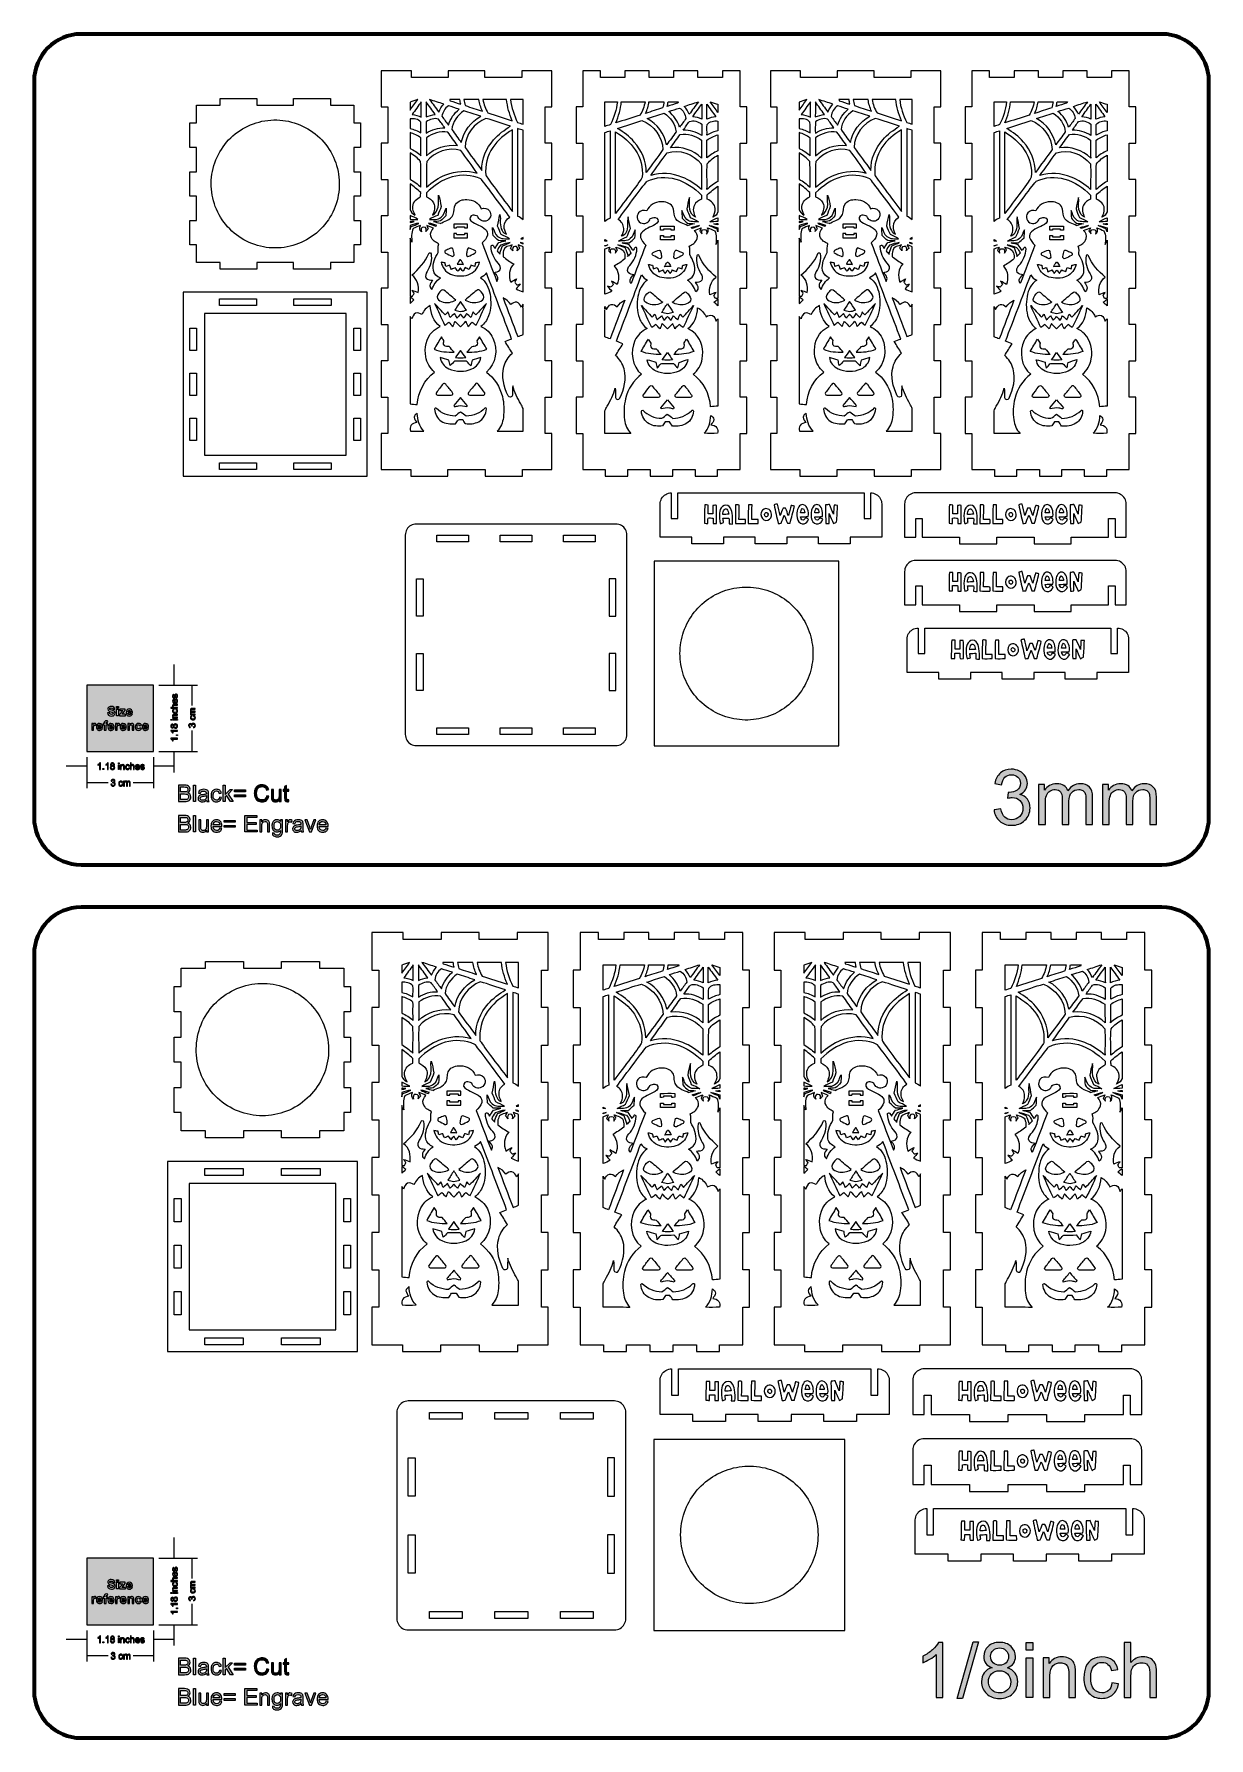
# Model space of a CAD drawing. Header units: centimetres. Extents: x 3.2 to 56.2, y -80.4 to -3.5.
import ezdxf

# ---------------------------------------------------------------- set-up
doc = ezdxf.new("R2010")
doc.units = ezdxf.units.CM
doc.header["$MEASUREMENT"] = 0

msp = doc.modelspace()

# ---------------------------------------------------------------- hatches: boundary and pattern name
at = {"true_color": 0xed1c24}
for points in [[(5.576, -35.88), (8.576, -35.88), (8.576, -32.88), (5.576, -32.88)], [(5.576, -75.282), (8.576, -75.282), (8.576, -72.282), (5.576, -72.282)]]:
    msp.add_hatch(color=240, dxfattribs=at).paths.add_polyline_path(points)
at = {"true_color": 0x1e6ea6}
h = msp.add_hatch(color=144, dxfattribs=at)
edge = h.paths.add_edge_path()
edge.add_spline(control_points=[(9.662, -35.275), (9.662, -35.275), (9.662, -35.312), (9.662, -35.312), (9.662, -35.312), (9.425, -35.312), (9.425, -35.312), (9.433, -35.321), (9.442, -35.333), (9.45, -35.347), (9.459, -35.362), (9.465, -35.375), (9.47, -35.386), (9.47, -35.386), (9.434, -35.386), (9.434, -35.386), (9.424, -35.365), (9.412, -35.347), (9.398, -35.332), (9.384, -35.316), (9.371, -35.305), (9.358, -35.299), (9.358, -35.299), (9.358, -35.275), (9.358, -35.275), (9.358, -35.275), (9.662, -35.275), (9.662, -35.275), (9.662, -35.275), (9.662, -35.275), (9.662, -35.275)], knot_values=[0, 0, 0, 0, 1, 1, 1, 2, 2, 2, 3, 3, 3, 4, 4, 4, 5, 5, 5, 6, 6, 6, 7, 7, 7, 8, 8, 8, 9, 9, 9, 10, 10, 10, 10], degree=3, periodic=1)
h.paths.add_polyline_path([(9.662, -35.158), (9.62, -35.158), (9.62, -35.116), (9.662, -35.116)])
edge = h.paths.add_edge_path()
edge.add_spline(control_points=[(9.662, -34.921), (9.662, -34.921), (9.662, -34.959), (9.662, -34.959), (9.662, -34.959), (9.425, -34.959), (9.425, -34.959), (9.433, -34.968), (9.442, -34.979), (9.45, -34.994), (9.459, -35.009), (9.465, -35.022), (9.47, -35.033), (9.47, -35.033), (9.434, -35.033), (9.434, -35.033), (9.424, -35.012), (9.412, -34.994), (9.398, -34.979), (9.384, -34.963), (9.371, -34.952), (9.358, -34.945), (9.358, -34.945), (9.358, -34.921), (9.358, -34.921), (9.358, -34.921), (9.662, -34.921), (9.662, -34.921), (9.662, -34.921), (9.662, -34.921), (9.662, -34.921)], knot_values=[0, 0, 0, 0, 1, 1, 1, 2, 2, 2, 3, 3, 3, 4, 4, 4, 5, 5, 5, 6, 6, 6, 7, 7, 7, 8, 8, 8, 9, 9, 9, 10, 10, 10, 10], degree=3, periodic=1)
edge = h.paths.add_edge_path()
edge.add_spline(control_points=[(9.498, -34.768), (9.492, -34.784), (9.484, -34.795), (9.473, -34.803), (9.463, -34.81), (9.45, -34.814), (9.436, -34.814), (9.414, -34.814), (9.395, -34.806), (9.38, -34.79), (9.365, -34.774), (9.358, -34.753), (9.358, -34.727), (9.358, -34.701), (9.365, -34.679), (9.381, -34.663), (9.396, -34.647), (9.415, -34.639), (9.437, -34.639), (9.451, -34.639), (9.463, -34.643), (9.473, -34.65), (9.484, -34.657), (9.492, -34.669), (9.498, -34.684), (9.504, -34.665), (9.513, -34.651), (9.527, -34.641), (9.54, -34.632), (9.556, -34.627), (9.575, -34.627), (9.601, -34.627), (9.623, -34.636), (9.641, -34.654), (9.658, -34.673), (9.667, -34.697), (9.667, -34.726), (9.667, -34.756), (9.658, -34.78), (9.64, -34.799), (9.623, -34.817), (9.601, -34.826), (9.574, -34.826), (9.555, -34.826), (9.538, -34.821), (9.525, -34.811), (9.511, -34.801), (9.502, -34.787), (9.498, -34.768), (9.498, -34.768), (9.498, -34.768), (9.498, -34.768)], knot_values=[0, 0, 0, 0, 1, 1, 1, 2, 2, 2, 3, 3, 3, 4, 4, 4, 5, 5, 5, 6, 6, 6, 7, 7, 7, 8, 8, 8, 9, 9, 9, 10, 10, 10, 11, 11, 11, 12, 12, 12, 13, 13, 13, 14, 14, 14, 15, 15, 15, 16, 16, 16, 17, 17, 17, 17], degree=3, periodic=1)
edge = h.paths.add_edge_path()
edge.add_spline(control_points=[(9.434, -34.776), (9.449, -34.776), (9.46, -34.771), (9.47, -34.762), (9.479, -34.753), (9.483, -34.741), (9.483, -34.726), (9.483, -34.712), (9.479, -34.7), (9.47, -34.691), (9.461, -34.682), (9.45, -34.677), (9.436, -34.677), (9.423, -34.677), (9.411, -34.682), (9.402, -34.691), (9.393, -34.701), (9.388, -34.712), (9.388, -34.726), (9.388, -34.741), (9.393, -34.753), (9.402, -34.762), (9.411, -34.771), (9.422, -34.776), (9.434, -34.776), (9.434, -34.776), (9.434, -34.776), (9.434, -34.776)], knot_values=[0, 0, 0, 0, 1, 1, 1, 2, 2, 2, 3, 3, 3, 4, 4, 4, 5, 5, 5, 6, 6, 6, 7, 7, 7, 8, 8, 8, 9, 9, 9, 9], degree=3, periodic=1)
edge = h.paths.add_edge_path()
edge.add_spline(control_points=[(9.574, -34.788), (9.585, -34.788), (9.595, -34.786), (9.605, -34.781), (9.615, -34.776), (9.623, -34.768), (9.628, -34.758), (9.634, -34.748), (9.636, -34.738), (9.636, -34.726), (9.636, -34.708), (9.631, -34.694), (9.619, -34.682), (9.608, -34.671), (9.593, -34.665), (9.576, -34.665), (9.558, -34.665), (9.543, -34.671), (9.531, -34.683), (9.52, -34.694), (9.514, -34.709), (9.514, -34.727), (9.514, -34.745), (9.52, -34.759), (9.531, -34.771), (9.543, -34.782), (9.557, -34.788), (9.574, -34.788), (9.574, -34.788), (9.574, -34.788), (9.574, -34.788)], knot_values=[0, 0, 0, 0, 1, 1, 1, 2, 2, 2, 3, 3, 3, 4, 4, 4, 5, 5, 5, 6, 6, 6, 7, 7, 7, 8, 8, 8, 9, 9, 9, 10, 10, 10, 10], degree=3, periodic=1)
h.paths.add_polyline_path([(9.401, -34.463), (9.359, -34.463), (9.359, -34.425), (9.401, -34.425)])
h.paths.add_polyline_path([(9.662, -34.463), (9.442, -34.463), (9.442, -34.425), (9.662, -34.425)])
edge = h.paths.add_edge_path()
edge.add_spline(control_points=[(9.662, -34.368), (9.662, -34.368), (9.442, -34.368), (9.442, -34.368), (9.442, -34.368), (9.442, -34.335), (9.442, -34.335), (9.442, -34.335), (9.473, -34.335), (9.473, -34.335), (9.449, -34.319), (9.438, -34.296), (9.438, -34.265), (9.438, -34.252), (9.44, -34.24), (9.445, -34.229), (9.449, -34.218), (9.456, -34.209), (9.463, -34.204), (9.471, -34.198), (9.48, -34.194), (9.491, -34.192), (9.498, -34.191), (9.51, -34.19), (9.527, -34.19), (9.527, -34.19), (9.662, -34.19), (9.662, -34.19), (9.662, -34.19), (9.662, -34.227), (9.662, -34.227), (9.662, -34.227), (9.528, -34.227), (9.528, -34.227), (9.513, -34.227), (9.502, -34.229), (9.494, -34.232), (9.487, -34.235), (9.481, -34.24), (9.476, -34.247), (9.472, -34.255), (9.47, -34.263), (9.47, -34.273), (9.47, -34.289), (9.475, -34.302), (9.485, -34.314), (9.495, -34.326), (9.514, -34.331), (9.542, -34.331), (9.542, -34.331), (9.662, -34.331), (9.662, -34.331), (9.662, -34.331), (9.662, -34.368), (9.662, -34.368), (9.662, -34.368), (9.662, -34.368), (9.662, -34.368)], knot_values=[0, 0, 0, 0, 1, 1, 1, 2, 2, 2, 3, 3, 3, 4, 4, 4, 5, 5, 5, 6, 6, 6, 7, 7, 7, 8, 8, 8, 9, 9, 9, 10, 10, 10, 11, 11, 11, 12, 12, 12, 13, 13, 13, 14, 14, 14, 15, 15, 15, 16, 16, 16, 17, 17, 17, 18, 18, 18, 19, 19, 19, 19], degree=3, periodic=1)
edge = h.paths.add_edge_path()
edge.add_spline(control_points=[(9.581, -33.99), (9.581, -33.99), (9.587, -33.953), (9.587, -33.953), (9.612, -33.957), (9.631, -33.967), (9.645, -33.984), (9.659, -34), (9.667, -34.02), (9.667, -34.044), (9.667, -34.074), (9.657, -34.098), (9.637, -34.117), (9.618, -34.135), (9.589, -34.144), (9.553, -34.144), (9.529, -34.144), (9.509, -34.14), (9.491, -34.132), (9.473, -34.124), (9.46, -34.112), (9.451, -34.096), (9.442, -34.08), (9.438, -34.063), (9.438, -34.044), (9.438, -34.02), (9.444, -34.001), (9.456, -33.986), (9.468, -33.97), (9.485, -33.961), (9.507, -33.957), (9.507, -33.957), (9.512, -33.992), (9.512, -33.992), (9.498, -33.996), (9.487, -34.002), (9.479, -34.011), (9.472, -34.02), (9.468, -34.03), (9.468, -34.043), (9.468, -34.061), (9.475, -34.077), (9.488, -34.088), (9.502, -34.1), (9.523, -34.106), (9.552, -34.106), (9.581, -34.106), (9.603, -34.1), (9.616, -34.089), (9.629, -34.078), (9.636, -34.063), (9.636, -34.045), (9.636, -34.03), (9.632, -34.018), (9.623, -34.008), (9.614, -33.998), (9.6, -33.992), (9.581, -33.99), (9.581, -33.99), (9.581, -33.99), (9.581, -33.99)], knot_values=[0, 0, 0, 0, 1, 1, 1, 2, 2, 2, 3, 3, 3, 4, 4, 4, 5, 5, 5, 6, 6, 6, 7, 7, 7, 8, 8, 8, 9, 9, 9, 10, 10, 10, 11, 11, 11, 12, 12, 12, 13, 13, 13, 14, 14, 14, 15, 15, 15, 16, 16, 16, 17, 17, 17, 18, 18, 18, 19, 19, 19, 20, 20, 20, 20], degree=3, periodic=1)
edge = h.paths.add_edge_path()
edge.add_spline(control_points=[(9.662, -33.921), (9.662, -33.921), (9.359, -33.921), (9.359, -33.921), (9.359, -33.921), (9.359, -33.884), (9.359, -33.884), (9.359, -33.884), (9.468, -33.884), (9.468, -33.884), (9.448, -33.867), (9.438, -33.845), (9.438, -33.819), (9.438, -33.802), (9.441, -33.788), (9.447, -33.776), (9.454, -33.765), (9.462, -33.756), (9.474, -33.751), (9.485, -33.746), (9.501, -33.743), (9.523, -33.743), (9.523, -33.743), (9.662, -33.743), (9.662, -33.743), (9.662, -33.743), (9.662, -33.78), (9.662, -33.78), (9.662, -33.78), (9.523, -33.78), (9.523, -33.78), (9.504, -33.78), (9.491, -33.784), (9.482, -33.792), (9.474, -33.8), (9.47, -33.812), (9.47, -33.826), (9.47, -33.837), (9.473, -33.848), (9.478, -33.857), (9.484, -33.867), (9.492, -33.874), (9.502, -33.878), (9.511, -33.882), (9.525, -33.884), (9.542, -33.884), (9.542, -33.884), (9.662, -33.884), (9.662, -33.884), (9.662, -33.884), (9.662, -33.921), (9.662, -33.921), (9.662, -33.921), (9.662, -33.921), (9.662, -33.921)], knot_values=[0, 0, 0, 0, 1, 1, 1, 2, 2, 2, 3, 3, 3, 4, 4, 4, 5, 5, 5, 6, 6, 6, 7, 7, 7, 8, 8, 8, 9, 9, 9, 10, 10, 10, 11, 11, 11, 12, 12, 12, 13, 13, 13, 14, 14, 14, 15, 15, 15, 16, 16, 16, 17, 17, 17, 18, 18, 18, 18], degree=3, periodic=1)
edge = h.paths.add_edge_path()
edge.add_spline(control_points=[(9.591, -33.536), (9.591, -33.536), (9.596, -33.498), (9.596, -33.498), (9.618, -33.504), (9.636, -33.515), (9.648, -33.531), (9.66, -33.547), (9.667, -33.568), (9.667, -33.594), (9.667, -33.626), (9.657, -33.651), (9.637, -33.67), (9.617, -33.689), (9.589, -33.698), (9.554, -33.698), (9.517, -33.698), (9.488, -33.689), (9.468, -33.67), (9.448, -33.651), (9.438, -33.626), (9.438, -33.596), (9.438, -33.567), (9.447, -33.543), (9.467, -33.524), (9.487, -33.506), (9.515, -33.496), (9.552, -33.496), (9.554, -33.496), (9.557, -33.496), (9.562, -33.496), (9.562, -33.496), (9.562, -33.66), (9.562, -33.66), (9.586, -33.659), (9.604, -33.652), (9.617, -33.64), (9.63, -33.627), (9.636, -33.612), (9.636, -33.594), (9.636, -33.58), (9.632, -33.569), (9.625, -33.559), (9.618, -33.549), (9.607, -33.542), (9.591, -33.536), (9.591, -33.536), (9.591, -33.536), (9.591, -33.536)], knot_values=[0, 0, 0, 0, 1, 1, 1, 2, 2, 2, 3, 3, 3, 4, 4, 4, 5, 5, 5, 6, 6, 6, 7, 7, 7, 8, 8, 8, 9, 9, 9, 10, 10, 10, 11, 11, 11, 12, 12, 12, 13, 13, 13, 14, 14, 14, 15, 15, 15, 16, 16, 16, 16], degree=3, periodic=1)
edge = h.paths.add_edge_path()
edge.add_spline(control_points=[(9.531, -33.658), (9.531, -33.658), (9.531, -33.536), (9.531, -33.536), (9.513, -33.537), (9.499, -33.542), (9.49, -33.55), (9.475, -33.561), (9.468, -33.577), (9.468, -33.596), (9.468, -33.613), (9.474, -33.627), (9.485, -33.639), (9.497, -33.65), (9.512, -33.657), (9.531, -33.658), (9.531, -33.658), (9.531, -33.658), (9.531, -33.658)], knot_values=[0, 0, 0, 0, 1, 1, 1, 2, 2, 2, 3, 3, 3, 4, 4, 4, 5, 5, 5, 6, 6, 6, 6], degree=3, periodic=1)
edge = h.paths.add_edge_path()
edge.add_spline(control_points=[(9.596, -33.465), (9.596, -33.465), (9.59, -33.428), (9.59, -33.428), (9.605, -33.426), (9.616, -33.421), (9.624, -33.411), (9.632, -33.402), (9.636, -33.388), (9.636, -33.372), (9.636, -33.354), (9.633, -33.342), (9.626, -33.333), (9.619, -33.325), (9.611, -33.321), (9.601, -33.321), (9.593, -33.321), (9.586, -33.325), (9.581, -33.332), (9.578, -33.337), (9.574, -33.35), (9.569, -33.37), (9.562, -33.397), (9.556, -33.416), (9.551, -33.427), (9.546, -33.437), (9.539, -33.445), (9.53, -33.451), (9.521, -33.456), (9.511, -33.459), (9.501, -33.459), (9.491, -33.459), (9.482, -33.457), (9.474, -33.452), (9.465, -33.448), (9.458, -33.442), (9.453, -33.434), (9.449, -33.428), (9.445, -33.42), (9.442, -33.41), (9.439, -33.4), (9.438, -33.39), (9.438, -33.378), (9.438, -33.361), (9.44, -33.346), (9.445, -33.333), (9.45, -33.32), (9.457, -33.31), (9.465, -33.304), (9.474, -33.298), (9.485, -33.294), (9.499, -33.291), (9.499, -33.291), (9.504, -33.328), (9.504, -33.328), (9.493, -33.329), (9.484, -33.334), (9.478, -33.342), (9.471, -33.35), (9.468, -33.361), (9.468, -33.376), (9.468, -33.393), (9.471, -33.405), (9.476, -33.412), (9.482, -33.419), (9.489, -33.423), (9.496, -33.423), (9.501, -33.423), (9.505, -33.421), (9.509, -33.418), (9.513, -33.415), (9.517, -33.411), (9.519, -33.404), (9.521, -33.4), (9.524, -33.39), (9.529, -33.371), (9.536, -33.345), (9.542, -33.327), (9.546, -33.316), (9.55, -33.306), (9.557, -33.298), (9.565, -33.292), (9.574, -33.286), (9.585, -33.283), (9.597, -33.283), (9.61, -33.283), (9.621, -33.286), (9.632, -33.294), (9.643, -33.301), (9.652, -33.311), (9.658, -33.325), (9.664, -33.339), (9.667, -33.354), (9.667, -33.371), (9.667, -33.4), (9.661, -33.422), (9.649, -33.437), (9.637, -33.452), (9.619, -33.461), (9.596, -33.465)], knot_values=[0, 0, 0, 0, 1, 1, 1, 2, 2, 2, 3, 3, 3, 4, 4, 4, 5, 5, 5, 6, 6, 6, 7, 7, 7, 8, 8, 8, 9, 9, 9, 10, 10, 10, 11, 11, 11, 12, 12, 12, 13, 13, 13, 14, 14, 14, 15, 15, 15, 16, 16, 16, 17, 17, 17, 18, 18, 18, 19, 19, 19, 20, 20, 20, 21, 21, 21, 22, 22, 22, 23, 23, 23, 24, 24, 24, 25, 25, 25, 26, 26, 26, 27, 27, 27, 28, 28, 28, 29, 29, 29, 30, 30, 30, 31, 31, 31, 32, 32, 32, 33, 33, 33, 33], degree=3, periodic=1)
at = {"true_color": 0xfffeff}
h = msp.add_hatch(color=7, dxfattribs=at)
edge = h.paths.add_edge_path()
edge.add_spline(control_points=[(6.505, -34.128), (6.505, -34.128), (6.588, -34.12), (6.588, -34.12), (6.593, -34.147), (6.603, -34.167), (6.618, -34.18), (6.633, -34.193), (6.653, -34.2), (6.679, -34.2), (6.706, -34.2), (6.726, -34.194), (6.74, -34.182), (6.754, -34.171), (6.76, -34.158), (6.76, -34.142), (6.76, -34.132), (6.758, -34.124), (6.752, -34.117), (6.746, -34.11), (6.736, -34.104), (6.722, -34.099), (6.712, -34.095), (6.689, -34.089), (6.654, -34.081), (6.609, -34.069), (6.578, -34.056), (6.56, -34.039), (6.534, -34.016), (6.521, -33.988), (6.521, -33.955), (6.521, -33.933), (6.527, -33.913), (6.539, -33.895), (6.551, -33.876), (6.569, -33.862), (6.591, -33.852), (6.614, -33.843), (6.641, -33.838), (6.673, -33.838), (6.725, -33.838), (6.765, -33.849), (6.791, -33.873), (6.818, -33.896), (6.831, -33.927), (6.833, -33.966), (6.833, -33.966), (6.748, -33.969), (6.748, -33.969), (6.745, -33.947), (6.737, -33.932), (6.725, -33.922), (6.713, -33.913), (6.696, -33.908), (6.672, -33.908), (6.648, -33.908), (6.629, -33.913), (6.615, -33.923), (6.606, -33.93), (6.602, -33.938), (6.602, -33.949), (6.602, -33.959), (6.606, -33.968), (6.614, -33.975), (6.625, -33.984), (6.651, -33.993), (6.692, -34.003), (6.733, -34.012), (6.763, -34.022), (6.782, -34.033), (6.802, -34.043), (6.817, -34.057), (6.828, -34.075), (6.84, -34.093), (6.845, -34.115), (6.845, -34.142), (6.845, -34.166), (6.838, -34.188), (6.825, -34.209), (6.812, -34.23), (6.793, -34.245), (6.769, -34.256), (6.744, -34.266), (6.714, -34.271), (6.678, -34.271), (6.625, -34.271), (6.584, -34.259), (6.556, -34.234), (6.528, -34.21), (6.511, -34.174), (6.505, -34.128), (6.505, -34.128), (6.505, -34.128), (6.505, -34.128)], knot_values=[0, 0, 0, 0, 1, 1, 1, 2, 2, 2, 3, 3, 3, 4, 4, 4, 5, 5, 5, 6, 6, 6, 7, 7, 7, 8, 8, 8, 9, 9, 9, 10, 10, 10, 11, 11, 11, 12, 12, 12, 13, 13, 13, 14, 14, 14, 15, 15, 15, 16, 16, 16, 17, 17, 17, 18, 18, 18, 19, 19, 19, 20, 20, 20, 21, 21, 21, 22, 22, 22, 23, 23, 23, 24, 24, 24, 25, 25, 25, 26, 26, 26, 27, 27, 27, 28, 28, 28, 29, 29, 29, 30, 30, 30, 31, 31, 31, 31], degree=3, periodic=1)
h.paths.add_polyline_path([(6.916, -33.92), (6.916, -33.845), (6.996, -33.845), (6.996, -33.92)])
h.paths.add_polyline_path([(6.916, -34.263), (6.916, -33.96), (6.996, -33.96), (6.996, -34.263)])
edge = h.paths.add_edge_path()
edge.add_spline(control_points=[(7.046, -34.263), (7.046, -34.263), (7.046, -34.2), (7.046, -34.2), (7.046, -34.2), (7.159, -34.07), (7.159, -34.07), (7.178, -34.049), (7.191, -34.034), (7.2, -34.025), (7.191, -34.026), (7.179, -34.026), (7.164, -34.026), (7.164, -34.026), (7.057, -34.027), (7.057, -34.027), (7.057, -34.027), (7.057, -33.96), (7.057, -33.96), (7.057, -33.96), (7.307, -33.96), (7.307, -33.96), (7.307, -33.96), (7.307, -34.017), (7.307, -34.017), (7.307, -34.017), (7.191, -34.15), (7.191, -34.15), (7.191, -34.15), (7.151, -34.194), (7.151, -34.194), (7.173, -34.193), (7.187, -34.193), (7.192, -34.193), (7.192, -34.193), (7.316, -34.193), (7.316, -34.193), (7.316, -34.193), (7.316, -34.263), (7.316, -34.263), (7.316, -34.263), (7.046, -34.263), (7.046, -34.263), (7.046, -34.263), (7.046, -34.263), (7.046, -34.263)], knot_values=[0, 0, 0, 0, 1, 1, 1, 2, 2, 2, 3, 3, 3, 4, 4, 4, 5, 5, 5, 6, 6, 6, 7, 7, 7, 8, 8, 8, 9, 9, 9, 10, 10, 10, 11, 11, 11, 12, 12, 12, 13, 13, 13, 14, 14, 14, 15, 15, 15, 15], degree=3, periodic=1)
edge = h.paths.add_edge_path()
edge.add_spline(control_points=[(7.545, -34.168), (7.545, -34.168), (7.625, -34.181), (7.625, -34.181), (7.615, -34.21), (7.599, -34.233), (7.577, -34.248), (7.554, -34.263), (7.527, -34.271), (7.494, -34.271), (7.441, -34.271), (7.402, -34.254), (7.377, -34.219), (7.357, -34.192), (7.347, -34.157), (7.347, -34.115), (7.347, -34.064), (7.36, -34.025), (7.386, -33.997), (7.412, -33.968), (7.445, -33.954), (7.485, -33.954), (7.53, -33.954), (7.566, -33.969), (7.592, -33.999), (7.618, -34.028), (7.63, -34.074), (7.629, -34.135), (7.629, -34.135), (7.429, -34.135), (7.429, -34.135), (7.43, -34.159), (7.436, -34.178), (7.448, -34.191), (7.461, -34.204), (7.476, -34.211), (7.494, -34.211), (7.507, -34.211), (7.517, -34.207), (7.526, -34.201), (7.534, -34.194), (7.541, -34.183), (7.545, -34.168), (7.545, -34.168), (7.545, -34.168), (7.545, -34.168)], knot_values=[0, 0, 0, 0, 1, 1, 1, 2, 2, 2, 3, 3, 3, 4, 4, 4, 5, 5, 5, 6, 6, 6, 7, 7, 7, 8, 8, 8, 9, 9, 9, 10, 10, 10, 11, 11, 11, 12, 12, 12, 13, 13, 13, 14, 14, 14, 15, 15, 15, 15], degree=3, periodic=1)
edge = h.paths.add_edge_path()
edge.add_spline(control_points=[(7.55, -34.086), (7.549, -34.063), (7.543, -34.045), (7.532, -34.033), (7.521, -34.021), (7.507, -34.015), (7.49, -34.015), (7.473, -34.015), (7.459, -34.022), (7.447, -34.034), (7.436, -34.047), (7.43, -34.065), (7.431, -34.086), (7.431, -34.086), (7.55, -34.086), (7.55, -34.086), (7.55, -34.086), (7.55, -34.086), (7.55, -34.086)], knot_values=[0, 0, 0, 0, 1, 1, 1, 2, 2, 2, 3, 3, 3, 4, 4, 4, 5, 5, 5, 6, 6, 6, 6], degree=3, periodic=1)
edge = h.paths.add_edge_path()
edge.add_spline(control_points=[(5.874, -34.915), (5.874, -34.915), (5.794, -34.915), (5.794, -34.915), (5.794, -34.915), (5.794, -34.612), (5.794, -34.612), (5.794, -34.612), (5.868, -34.612), (5.868, -34.612), (5.868, -34.612), (5.868, -34.655), (5.868, -34.655), (5.88, -34.635), (5.892, -34.622), (5.902, -34.615), (5.912, -34.609), (5.924, -34.606), (5.937, -34.606), (5.955, -34.606), (5.973, -34.611), (5.99, -34.621), (5.99, -34.621), (5.965, -34.691), (5.965, -34.691), (5.951, -34.682), (5.939, -34.678), (5.927, -34.678), (5.916, -34.678), (5.906, -34.681), (5.899, -34.687), (5.891, -34.693), (5.885, -34.704), (5.88, -34.72), (5.876, -34.736), (5.874, -34.77), (5.874, -34.822), (5.874, -34.822), (5.874, -34.915), (5.874, -34.915), (5.874, -34.915), (5.874, -34.915), (5.874, -34.915)], knot_values=[0, 0, 0, 0, 1, 1, 1, 2, 2, 2, 3, 3, 3, 4, 4, 4, 5, 5, 5, 6, 6, 6, 7, 7, 7, 8, 8, 8, 9, 9, 9, 10, 10, 10, 11, 11, 11, 12, 12, 12, 13, 13, 13, 14, 14, 14, 14], degree=3, periodic=1)
edge = h.paths.add_edge_path()
edge.add_spline(control_points=[(6.199, -34.819), (6.199, -34.819), (6.279, -34.833), (6.279, -34.833), (6.269, -34.862), (6.253, -34.884), (6.231, -34.9), (6.208, -34.915), (6.181, -34.923), (6.148, -34.923), (6.095, -34.923), (6.056, -34.905), (6.031, -34.871), (6.011, -34.843), (6.001, -34.809), (6.001, -34.767), (6.001, -34.716), (6.014, -34.677), (6.04, -34.649), (6.066, -34.62), (6.099, -34.606), (6.14, -34.606), (6.184, -34.606), (6.22, -34.621), (6.246, -34.651), (6.272, -34.68), (6.284, -34.726), (6.283, -34.787), (6.283, -34.787), (6.083, -34.787), (6.083, -34.787), (6.084, -34.811), (6.09, -34.83), (6.102, -34.843), (6.115, -34.856), (6.13, -34.863), (6.148, -34.863), (6.161, -34.863), (6.171, -34.859), (6.18, -34.852), (6.188, -34.846), (6.195, -34.835), (6.199, -34.819), (6.199, -34.819), (6.199, -34.819), (6.199, -34.819)], knot_values=[0, 0, 0, 0, 1, 1, 1, 2, 2, 2, 3, 3, 3, 4, 4, 4, 5, 5, 5, 6, 6, 6, 7, 7, 7, 8, 8, 8, 9, 9, 9, 10, 10, 10, 11, 11, 11, 12, 12, 12, 13, 13, 13, 14, 14, 14, 15, 15, 15, 15], degree=3, periodic=1)
edge = h.paths.add_edge_path()
edge.add_spline(control_points=[(6.204, -34.738), (6.203, -34.715), (6.197, -34.697), (6.186, -34.685), (6.175, -34.673), (6.161, -34.667), (6.144, -34.667), (6.127, -34.667), (6.113, -34.674), (6.101, -34.686), (6.09, -34.699), (6.084, -34.716), (6.085, -34.738), (6.085, -34.738), (6.204, -34.738), (6.204, -34.738), (6.204, -34.738), (6.204, -34.738), (6.204, -34.738)], knot_values=[0, 0, 0, 0, 1, 1, 1, 2, 2, 2, 3, 3, 3, 4, 4, 4, 5, 5, 5, 6, 6, 6, 6], degree=3, periodic=1)
edge = h.paths.add_edge_path()
edge.add_spline(control_points=[(6.314, -34.612), (6.314, -34.612), (6.358, -34.612), (6.358, -34.612), (6.358, -34.612), (6.358, -34.589), (6.358, -34.589), (6.358, -34.564), (6.361, -34.545), (6.366, -34.532), (6.372, -34.52), (6.382, -34.509), (6.396, -34.502), (6.411, -34.494), (6.429, -34.49), (6.452, -34.49), (6.475, -34.49), (6.497, -34.493), (6.519, -34.5), (6.519, -34.5), (6.509, -34.556), (6.509, -34.556), (6.496, -34.553), (6.483, -34.551), (6.471, -34.551), (6.459, -34.551), (6.451, -34.554), (6.446, -34.559), (6.441, -34.565), (6.438, -34.575), (6.438, -34.591), (6.438, -34.591), (6.438, -34.612), (6.438, -34.612), (6.438, -34.612), (6.498, -34.612), (6.498, -34.612), (6.498, -34.612), (6.498, -34.675), (6.498, -34.675), (6.498, -34.675), (6.438, -34.675), (6.438, -34.675), (6.438, -34.675), (6.438, -34.915), (6.438, -34.915), (6.438, -34.915), (6.358, -34.915), (6.358, -34.915), (6.358, -34.915), (6.358, -34.675), (6.358, -34.675), (6.358, -34.675), (6.314, -34.675), (6.314, -34.675), (6.314, -34.675), (6.314, -34.612), (6.314, -34.612), (6.314, -34.612), (6.314, -34.612), (6.314, -34.612)], knot_values=[0, 0, 0, 0, 1, 1, 1, 2, 2, 2, 3, 3, 3, 4, 4, 4, 5, 5, 5, 6, 6, 6, 7, 7, 7, 8, 8, 8, 9, 9, 9, 10, 10, 10, 11, 11, 11, 12, 12, 12, 13, 13, 13, 14, 14, 14, 15, 15, 15, 16, 16, 16, 17, 17, 17, 18, 18, 18, 19, 19, 19, 20, 20, 20, 20], degree=3, periodic=1)
edge = h.paths.add_edge_path()
edge.add_spline(control_points=[(6.718, -34.819), (6.718, -34.819), (6.798, -34.833), (6.798, -34.833), (6.788, -34.862), (6.772, -34.884), (6.749, -34.9), (6.727, -34.915), (6.7, -34.923), (6.666, -34.923), (6.614, -34.923), (6.575, -34.905), (6.55, -34.871), (6.53, -34.843), (6.52, -34.809), (6.52, -34.767), (6.52, -34.716), (6.533, -34.677), (6.559, -34.649), (6.585, -34.62), (6.618, -34.606), (6.658, -34.606), (6.703, -34.606), (6.739, -34.621), (6.765, -34.651), (6.791, -34.68), (6.803, -34.726), (6.802, -34.787), (6.802, -34.787), (6.602, -34.787), (6.602, -34.787), (6.603, -34.811), (6.609, -34.83), (6.621, -34.843), (6.634, -34.856), (6.649, -34.863), (6.667, -34.863), (6.68, -34.863), (6.69, -34.859), (6.699, -34.852), (6.707, -34.846), (6.714, -34.835), (6.718, -34.819), (6.718, -34.819), (6.718, -34.819), (6.718, -34.819)], knot_values=[0, 0, 0, 0, 1, 1, 1, 2, 2, 2, 3, 3, 3, 4, 4, 4, 5, 5, 5, 6, 6, 6, 7, 7, 7, 8, 8, 8, 9, 9, 9, 10, 10, 10, 11, 11, 11, 12, 12, 12, 13, 13, 13, 14, 14, 14, 15, 15, 15, 15], degree=3, periodic=1)
edge = h.paths.add_edge_path()
edge.add_spline(control_points=[(6.723, -34.738), (6.722, -34.715), (6.716, -34.697), (6.705, -34.685), (6.693, -34.673), (6.68, -34.667), (6.663, -34.667), (6.646, -34.667), (6.632, -34.674), (6.62, -34.686), (6.609, -34.699), (6.603, -34.716), (6.603, -34.738), (6.603, -34.738), (6.723, -34.738), (6.723, -34.738), (6.723, -34.738), (6.723, -34.738), (6.723, -34.738)], knot_values=[0, 0, 0, 0, 1, 1, 1, 2, 2, 2, 3, 3, 3, 4, 4, 4, 5, 5, 5, 6, 6, 6, 6], degree=3, periodic=1)
edge = h.paths.add_edge_path()
edge.add_spline(control_points=[(6.944, -34.915), (6.944, -34.915), (6.864, -34.915), (6.864, -34.915), (6.864, -34.915), (6.864, -34.612), (6.864, -34.612), (6.864, -34.612), (6.938, -34.612), (6.938, -34.612), (6.938, -34.612), (6.938, -34.655), (6.938, -34.655), (6.951, -34.635), (6.962, -34.622), (6.973, -34.615), (6.983, -34.609), (6.994, -34.606), (7.007, -34.606), (7.026, -34.606), (7.043, -34.611), (7.06, -34.621), (7.06, -34.621), (7.035, -34.691), (7.035, -34.691), (7.022, -34.682), (7.009, -34.678), (6.998, -34.678), (6.986, -34.678), (6.977, -34.681), (6.969, -34.687), (6.961, -34.693), (6.955, -34.704), (6.951, -34.72), (6.946, -34.736), (6.944, -34.77), (6.944, -34.822), (6.944, -34.822), (6.944, -34.915), (6.944, -34.915), (6.944, -34.915), (6.944, -34.915), (6.944, -34.915)], knot_values=[0, 0, 0, 0, 1, 1, 1, 2, 2, 2, 3, 3, 3, 4, 4, 4, 5, 5, 5, 6, 6, 6, 7, 7, 7, 8, 8, 8, 9, 9, 9, 10, 10, 10, 11, 11, 11, 12, 12, 12, 13, 13, 13, 14, 14, 14, 14], degree=3, periodic=1)
edge = h.paths.add_edge_path()
edge.add_spline(control_points=[(7.27, -34.819), (7.27, -34.819), (7.35, -34.833), (7.35, -34.833), (7.339, -34.862), (7.323, -34.884), (7.301, -34.9), (7.279, -34.915), (7.251, -34.923), (7.218, -34.923), (7.165, -34.923), (7.126, -34.905), (7.101, -34.871), (7.081, -34.843), (7.071, -34.809), (7.071, -34.767), (7.071, -34.716), (7.084, -34.677), (7.111, -34.649), (7.137, -34.62), (7.17, -34.606), (7.21, -34.606), (7.255, -34.606), (7.29, -34.621), (7.316, -34.651), (7.342, -34.68), (7.355, -34.726), (7.354, -34.787), (7.354, -34.787), (7.154, -34.787), (7.154, -34.787), (7.154, -34.811), (7.161, -34.83), (7.173, -34.843), (7.185, -34.856), (7.201, -34.863), (7.219, -34.863), (7.231, -34.863), (7.242, -34.859), (7.25, -34.852), (7.259, -34.846), (7.265, -34.835), (7.27, -34.819), (7.27, -34.819), (7.27, -34.819), (7.27, -34.819)], knot_values=[0, 0, 0, 0, 1, 1, 1, 2, 2, 2, 3, 3, 3, 4, 4, 4, 5, 5, 5, 6, 6, 6, 7, 7, 7, 8, 8, 8, 9, 9, 9, 10, 10, 10, 11, 11, 11, 12, 12, 12, 13, 13, 13, 14, 14, 14, 15, 15, 15, 15], degree=3, periodic=1)
edge = h.paths.add_edge_path()
edge.add_spline(control_points=[(7.274, -34.738), (7.274, -34.715), (7.268, -34.697), (7.256, -34.685), (7.245, -34.673), (7.231, -34.667), (7.215, -34.667), (7.198, -34.667), (7.183, -34.674), (7.172, -34.686), (7.16, -34.699), (7.155, -34.716), (7.155, -34.738), (7.155, -34.738), (7.274, -34.738), (7.274, -34.738), (7.274, -34.738), (7.274, -34.738), (7.274, -34.738)], knot_values=[0, 0, 0, 0, 1, 1, 1, 2, 2, 2, 3, 3, 3, 4, 4, 4, 5, 5, 5, 6, 6, 6, 6], degree=3, periodic=1)
edge = h.paths.add_edge_path()
edge.add_spline(control_points=[(7.695, -34.915), (7.695, -34.915), (7.615, -34.915), (7.615, -34.915), (7.615, -34.915), (7.615, -34.761), (7.615, -34.761), (7.615, -34.728), (7.613, -34.707), (7.61, -34.697), (7.606, -34.688), (7.6, -34.68), (7.593, -34.675), (7.585, -34.67), (7.576, -34.667), (7.565, -34.667), (7.551, -34.667), (7.538, -34.671), (7.527, -34.679), (7.516, -34.686), (7.508, -34.696), (7.504, -34.709), (7.5, -34.721), (7.498, -34.744), (7.498, -34.778), (7.498, -34.778), (7.498, -34.915), (7.498, -34.915), (7.498, -34.915), (7.418, -34.915), (7.418, -34.915), (7.418, -34.915), (7.418, -34.612), (7.418, -34.612), (7.418, -34.612), (7.492, -34.612), (7.492, -34.612), (7.492, -34.612), (7.492, -34.657), (7.492, -34.657), (7.519, -34.623), (7.552, -34.606), (7.592, -34.606), (7.61, -34.606), (7.626, -34.609), (7.641, -34.615), (7.656, -34.622), (7.667, -34.63), (7.674, -34.64), (7.682, -34.65), (7.687, -34.661), (7.69, -34.673), (7.693, -34.686), (7.695, -34.704), (7.695, -34.727), (7.695, -34.727), (7.695, -34.915), (7.695, -34.915), (7.695, -34.915), (7.695, -34.915), (7.695, -34.915)], knot_values=[0, 0, 0, 0, 1, 1, 1, 2, 2, 2, 3, 3, 3, 4, 4, 4, 5, 5, 5, 6, 6, 6, 7, 7, 7, 8, 8, 8, 9, 9, 9, 10, 10, 10, 11, 11, 11, 12, 12, 12, 13, 13, 13, 14, 14, 14, 15, 15, 15, 16, 16, 16, 17, 17, 17, 18, 18, 18, 19, 19, 19, 20, 20, 20, 20], degree=3, periodic=1)
edge = h.paths.add_edge_path()
edge.add_spline(control_points=[(8.039, -34.702), (8.039, -34.702), (7.961, -34.716), (7.961, -34.716), (7.958, -34.7), (7.952, -34.689), (7.942, -34.681), (7.933, -34.673), (7.921, -34.669), (7.906, -34.669), (7.886, -34.669), (7.87, -34.676), (7.858, -34.69), (7.846, -34.703), (7.84, -34.726), (7.84, -34.759), (7.84, -34.795), (7.846, -34.82), (7.858, -34.835), (7.871, -34.85), (7.887, -34.857), (7.907, -34.857), (7.922, -34.857), (7.935, -34.853), (7.944, -34.844), (7.954, -34.836), (7.961, -34.821), (7.965, -34.8), (7.965, -34.8), (8.043, -34.813), (8.043, -34.813), (8.035, -34.849), (8.02, -34.877), (7.996, -34.895), (7.973, -34.913), (7.942, -34.923), (7.903, -34.923), (7.859, -34.923), (7.824, -34.909), (7.798, -34.881), (7.771, -34.853), (7.758, -34.814), (7.758, -34.765), (7.758, -34.715), (7.771, -34.676), (7.798, -34.648), (7.824, -34.62), (7.86, -34.606), (7.905, -34.606), (7.942, -34.606), (7.971, -34.614), (7.993, -34.63), (8.014, -34.646), (8.03, -34.67), (8.039, -34.702), (8.039, -34.702), (8.039, -34.702), (8.039, -34.702)], knot_values=[0, 0, 0, 0, 1, 1, 1, 2, 2, 2, 3, 3, 3, 4, 4, 4, 5, 5, 5, 6, 6, 6, 7, 7, 7, 8, 8, 8, 9, 9, 9, 10, 10, 10, 11, 11, 11, 12, 12, 12, 13, 13, 13, 14, 14, 14, 15, 15, 15, 16, 16, 16, 17, 17, 17, 18, 18, 18, 19, 19, 19, 19], degree=3, periodic=1)
edge = h.paths.add_edge_path()
edge.add_spline(control_points=[(8.275, -34.819), (8.275, -34.819), (8.355, -34.833), (8.355, -34.833), (8.345, -34.862), (8.329, -34.884), (8.307, -34.9), (8.284, -34.915), (8.257, -34.923), (8.224, -34.923), (8.171, -34.923), (8.132, -34.905), (8.107, -34.871), (8.087, -34.843), (8.077, -34.809), (8.077, -34.767), (8.077, -34.716), (8.09, -34.677), (8.116, -34.649), (8.142, -34.62), (8.175, -34.606), (8.215, -34.606), (8.26, -34.606), (8.296, -34.621), (8.322, -34.651), (8.348, -34.68), (8.36, -34.726), (8.359, -34.787), (8.359, -34.787), (8.159, -34.787), (8.159, -34.787), (8.16, -34.811), (8.166, -34.83), (8.178, -34.843), (8.191, -34.856), (8.206, -34.863), (8.224, -34.863), (8.237, -34.863), (8.247, -34.859), (8.256, -34.852), (8.264, -34.846), (8.271, -34.835), (8.275, -34.819), (8.275, -34.819), (8.275, -34.819), (8.275, -34.819)], knot_values=[0, 0, 0, 0, 1, 1, 1, 2, 2, 2, 3, 3, 3, 4, 4, 4, 5, 5, 5, 6, 6, 6, 7, 7, 7, 8, 8, 8, 9, 9, 9, 10, 10, 10, 11, 11, 11, 12, 12, 12, 13, 13, 13, 14, 14, 14, 15, 15, 15, 15], degree=3, periodic=1)
edge = h.paths.add_edge_path()
edge.add_spline(control_points=[(8.28, -34.738), (8.279, -34.715), (8.273, -34.697), (8.262, -34.685), (8.251, -34.673), (8.237, -34.667), (8.22, -34.667), (8.203, -34.667), (8.189, -34.674), (8.177, -34.686), (8.166, -34.699), (8.16, -34.716), (8.161, -34.738), (8.161, -34.738), (8.28, -34.738), (8.28, -34.738)], knot_values=[0, 0, 0, 0, 1, 1, 1, 2, 2, 2, 3, 3, 3, 4, 4, 4, 5, 5, 5, 5], degree=3, periodic=1)
at = {"true_color": 0x1e6ea6}
h = msp.add_hatch(color=144, dxfattribs=at)
edge = h.paths.add_edge_path()
edge.add_spline(control_points=[(10.387, -34.799), (10.387, -34.799), (10.382, -34.762), (10.382, -34.762), (10.403, -34.757), (10.418, -34.75), (10.427, -34.74), (10.437, -34.73), (10.441, -34.717), (10.441, -34.702), (10.441, -34.685), (10.435, -34.67), (10.423, -34.658), (10.411, -34.646), (10.396, -34.64), (10.378, -34.64), (10.361, -34.64), (10.347, -34.645), (10.336, -34.657), (10.325, -34.668), (10.319, -34.682), (10.319, -34.699), (10.319, -34.706), (10.32, -34.715), (10.323, -34.726), (10.323, -34.726), (10.291, -34.721), (10.291, -34.721), (10.291, -34.719), (10.291, -34.717), (10.291, -34.715), (10.291, -34.699), (10.287, -34.685), (10.279, -34.672), (10.27, -34.66), (10.258, -34.653), (10.241, -34.653), (10.227, -34.653), (10.216, -34.658), (10.207, -34.667), (10.198, -34.676), (10.193, -34.688), (10.193, -34.703), (10.193, -34.718), (10.198, -34.73), (10.207, -34.739), (10.216, -34.749), (10.23, -34.755), (10.248, -34.758), (10.248, -34.758), (10.241, -34.795), (10.241, -34.795), (10.217, -34.791), (10.197, -34.78), (10.183, -34.764), (10.17, -34.748), (10.163, -34.728), (10.163, -34.704), (10.163, -34.687), (10.166, -34.672), (10.173, -34.658), (10.18, -34.644), (10.19, -34.634), (10.202, -34.626), (10.215, -34.619), (10.228, -34.615), (10.241, -34.615), (10.254, -34.615), (10.266, -34.619), (10.277, -34.626), (10.288, -34.633), (10.296, -34.643), (10.303, -34.657), (10.307, -34.639), (10.315, -34.625), (10.328, -34.615), (10.341, -34.605), (10.358, -34.6), (10.377, -34.6), (10.404, -34.6), (10.426, -34.61), (10.445, -34.629), (10.463, -34.649), (10.472, -34.673), (10.472, -34.703), (10.472, -34.729), (10.464, -34.751), (10.448, -34.769), (10.432, -34.786), (10.412, -34.796), (10.387, -34.799), (10.387, -34.799), (10.387, -34.799), (10.387, -34.799)], knot_values=[0, 0, 0, 0, 1, 1, 1, 2, 2, 2, 3, 3, 3, 4, 4, 4, 5, 5, 5, 6, 6, 6, 7, 7, 7, 8, 8, 8, 9, 9, 9, 10, 10, 10, 11, 11, 11, 12, 12, 12, 13, 13, 13, 14, 14, 14, 15, 15, 15, 16, 16, 16, 17, 17, 17, 18, 18, 18, 19, 19, 19, 20, 20, 20, 21, 21, 21, 22, 22, 22, 23, 23, 23, 24, 24, 24, 25, 25, 25, 26, 26, 26, 27, 27, 27, 28, 28, 28, 29, 29, 29, 30, 30, 30, 31, 31, 31, 31], degree=3, periodic=1)
edge = h.paths.add_edge_path()
edge.add_spline(control_points=[(10.387, -34.292), (10.387, -34.292), (10.392, -34.256), (10.392, -34.256), (10.417, -34.26), (10.436, -34.27), (10.451, -34.286), (10.465, -34.303), (10.472, -34.323), (10.472, -34.347), (10.472, -34.377), (10.462, -34.401), (10.442, -34.419), (10.423, -34.438), (10.395, -34.447), (10.358, -34.447), (10.334, -34.447), (10.314, -34.443), (10.296, -34.435), (10.278, -34.427), (10.265, -34.415), (10.256, -34.399), (10.247, -34.383), (10.243, -34.366), (10.243, -34.347), (10.243, -34.323), (10.249, -34.303), (10.261, -34.288), (10.273, -34.273), (10.29, -34.263), (10.312, -34.259), (10.312, -34.259), (10.318, -34.295), (10.318, -34.295), (10.303, -34.299), (10.292, -34.305), (10.284, -34.314), (10.277, -34.322), (10.273, -34.333), (10.273, -34.345), (10.273, -34.364), (10.28, -34.379), (10.293, -34.391), (10.307, -34.403), (10.328, -34.409), (10.357, -34.409), (10.387, -34.409), (10.408, -34.403), (10.421, -34.392), (10.435, -34.38), (10.441, -34.366), (10.441, -34.347), (10.441, -34.333), (10.437, -34.321), (10.428, -34.311), (10.419, -34.301), (10.405, -34.295), (10.387, -34.292), (10.387, -34.292), (10.387, -34.292), (10.387, -34.292)], knot_values=[0, 0, 0, 0, 1, 1, 1, 2, 2, 2, 3, 3, 3, 4, 4, 4, 5, 5, 5, 6, 6, 6, 7, 7, 7, 8, 8, 8, 9, 9, 9, 10, 10, 10, 11, 11, 11, 12, 12, 12, 13, 13, 13, 14, 14, 14, 15, 15, 15, 16, 16, 16, 17, 17, 17, 18, 18, 18, 19, 19, 19, 20, 20, 20, 20], degree=3, periodic=1)
edge = h.paths.add_edge_path()
edge.add_spline(control_points=[(10.467, -34.224), (10.467, -34.224), (10.247, -34.224), (10.247, -34.224), (10.247, -34.224), (10.247, -34.191), (10.247, -34.191), (10.247, -34.191), (10.278, -34.191), (10.278, -34.191), (10.268, -34.184), (10.259, -34.175), (10.253, -34.163), (10.246, -34.152), (10.243, -34.139), (10.243, -34.124), (10.243, -34.108), (10.246, -34.095), (10.253, -34.084), (10.26, -34.074), (10.269, -34.067), (10.281, -34.062), (10.256, -34.045), (10.243, -34.022), (10.243, -33.994), (10.243, -33.972), (10.249, -33.955), (10.261, -33.944), (10.273, -33.932), (10.291, -33.926), (10.316, -33.926), (10.316, -33.926), (10.467, -33.926), (10.467, -33.926), (10.467, -33.926), (10.467, -33.963), (10.467, -33.963), (10.467, -33.963), (10.329, -33.963), (10.329, -33.963), (10.314, -33.963), (10.303, -33.965), (10.297, -33.967), (10.29, -33.969), (10.285, -33.974), (10.281, -33.98), (10.277, -33.987), (10.275, -33.994), (10.275, -34.003), (10.275, -34.018), (10.28, -34.031), (10.29, -34.041), (10.301, -34.051), (10.317, -34.056), (10.34, -34.056), (10.34, -34.056), (10.467, -34.056), (10.467, -34.056), (10.467, -34.056), (10.467, -34.094), (10.467, -34.094), (10.467, -34.094), (10.325, -34.094), (10.325, -34.094), (10.308, -34.094), (10.296, -34.097), (10.287, -34.103), (10.279, -34.109), (10.275, -34.119), (10.275, -34.133), (10.275, -34.143), (10.278, -34.153), (10.283, -34.162), (10.289, -34.17), (10.297, -34.177), (10.307, -34.181), (10.318, -34.185), (10.333, -34.187), (10.353, -34.187), (10.353, -34.187), (10.467, -34.187), (10.467, -34.187), (10.467, -34.187), (10.467, -34.224), (10.467, -34.224)], knot_values=[0, 0, 0, 0, 1, 1, 1, 2, 2, 2, 3, 3, 3, 4, 4, 4, 5, 5, 5, 6, 6, 6, 7, 7, 7, 8, 8, 8, 9, 9, 9, 10, 10, 10, 11, 11, 11, 12, 12, 12, 13, 13, 13, 14, 14, 14, 15, 15, 15, 16, 16, 16, 17, 17, 17, 18, 18, 18, 19, 19, 19, 20, 20, 20, 21, 21, 21, 22, 22, 22, 23, 23, 23, 24, 24, 24, 25, 25, 25, 26, 26, 26, 27, 27, 27, 28, 28, 28, 28], degree=3, periodic=1)
h = msp.add_hatch(color=144, dxfattribs=at)
edge = h.paths.add_edge_path()
edge.add_spline(control_points=[(6.182, -36.688), (6.182, -36.688), (6.145, -36.688), (6.145, -36.688), (6.145, -36.688), (6.145, -36.451), (6.145, -36.451), (6.136, -36.46), (6.124, -36.468), (6.11, -36.477), (6.095, -36.485), (6.082, -36.492), (6.07, -36.496), (6.07, -36.496), (6.07, -36.46), (6.07, -36.46), (6.091, -36.45), (6.109, -36.438), (6.125, -36.424), (6.141, -36.411), (6.152, -36.397), (6.158, -36.384), (6.158, -36.384), (6.182, -36.384), (6.182, -36.384), (6.182, -36.384), (6.182, -36.688), (6.182, -36.688), (6.182, -36.688), (6.182, -36.688), (6.182, -36.688)], knot_values=[0, 0, 0, 0, 1, 1, 1, 2, 2, 2, 3, 3, 3, 4, 4, 4, 5, 5, 5, 6, 6, 6, 7, 7, 7, 8, 8, 8, 9, 9, 9, 10, 10, 10, 10], degree=3, periodic=1)
h.paths.add_polyline_path([(6.299, -36.688), (6.299, -36.646), (6.341, -36.646), (6.341, -36.688)])
edge = h.paths.add_edge_path()
edge.add_spline(control_points=[(6.535, -36.688), (6.535, -36.688), (6.498, -36.688), (6.498, -36.688), (6.498, -36.688), (6.498, -36.451), (6.498, -36.451), (6.489, -36.46), (6.477, -36.468), (6.463, -36.477), (6.448, -36.485), (6.435, -36.492), (6.423, -36.496), (6.423, -36.496), (6.423, -36.46), (6.423, -36.46), (6.444, -36.45), (6.463, -36.438), (6.478, -36.424), (6.494, -36.411), (6.505, -36.397), (6.511, -36.384), (6.511, -36.384), (6.535, -36.384), (6.535, -36.384), (6.535, -36.384), (6.535, -36.688), (6.535, -36.688), (6.535, -36.688), (6.535, -36.688), (6.535, -36.688)], knot_values=[0, 0, 0, 0, 1, 1, 1, 2, 2, 2, 3, 3, 3, 4, 4, 4, 5, 5, 5, 6, 6, 6, 7, 7, 7, 8, 8, 8, 9, 9, 9, 10, 10, 10, 10], degree=3, periodic=1)
edge = h.paths.add_edge_path()
edge.add_spline(control_points=[(6.688, -36.524), (6.673, -36.518), (6.661, -36.51), (6.654, -36.5), (6.647, -36.489), (6.643, -36.477), (6.643, -36.462), (6.643, -36.44), (6.651, -36.422), (6.667, -36.406), (6.682, -36.391), (6.703, -36.384), (6.73, -36.384), (6.756, -36.384), (6.777, -36.392), (6.794, -36.407), (6.81, -36.422), (6.818, -36.441), (6.818, -36.463), (6.818, -36.477), (6.814, -36.489), (6.807, -36.5), (6.799, -36.51), (6.788, -36.518), (6.773, -36.524), (6.792, -36.53), (6.806, -36.54), (6.815, -36.553), (6.825, -36.567), (6.83, -36.583), (6.83, -36.602), (6.83, -36.628), (6.821, -36.649), (6.803, -36.667), (6.784, -36.685), (6.76, -36.693), (6.73, -36.693), (6.7, -36.693), (6.676, -36.685), (6.658, -36.667), (6.64, -36.649), (6.631, -36.627), (6.631, -36.601), (6.631, -36.581), (6.636, -36.564), (6.646, -36.551), (6.656, -36.538), (6.67, -36.529), (6.688, -36.524), (6.688, -36.524), (6.688, -36.524), (6.688, -36.524)], knot_values=[0, 0, 0, 0, 1, 1, 1, 2, 2, 2, 3, 3, 3, 4, 4, 4, 5, 5, 5, 6, 6, 6, 7, 7, 7, 8, 8, 8, 9, 9, 9, 10, 10, 10, 11, 11, 11, 12, 12, 12, 13, 13, 13, 14, 14, 14, 15, 15, 15, 16, 16, 16, 17, 17, 17, 17], degree=3, periodic=1)
edge = h.paths.add_edge_path()
edge.add_spline(control_points=[(6.681, -36.461), (6.681, -36.475), (6.686, -36.487), (6.695, -36.496), (6.704, -36.505), (6.716, -36.51), (6.731, -36.51), (6.745, -36.51), (6.757, -36.505), (6.766, -36.496), (6.775, -36.487), (6.78, -36.476), (6.78, -36.463), (6.78, -36.449), (6.775, -36.438), (6.766, -36.428), (6.756, -36.419), (6.744, -36.414), (6.73, -36.414), (6.716, -36.414), (6.704, -36.419), (6.695, -36.428), (6.686, -36.437), (6.681, -36.448), (6.681, -36.461), (6.681, -36.461), (6.681, -36.461), (6.681, -36.461)], knot_values=[0, 0, 0, 0, 1, 1, 1, 2, 2, 2, 3, 3, 3, 4, 4, 4, 5, 5, 5, 6, 6, 6, 7, 7, 7, 8, 8, 8, 9, 9, 9, 9], degree=3, periodic=1)
edge = h.paths.add_edge_path()
edge.add_spline(control_points=[(6.669, -36.601), (6.669, -36.612), (6.671, -36.622), (6.676, -36.632), (6.681, -36.642), (6.688, -36.649), (6.699, -36.655), (6.708, -36.66), (6.719, -36.663), (6.731, -36.663), (6.748, -36.663), (6.763, -36.657), (6.775, -36.646), (6.786, -36.634), (6.792, -36.62), (6.792, -36.602), (6.792, -36.584), (6.786, -36.569), (6.774, -36.558), (6.762, -36.546), (6.747, -36.54), (6.729, -36.54), (6.712, -36.54), (6.697, -36.546), (6.686, -36.557), (6.674, -36.569), (6.669, -36.584), (6.669, -36.601), (6.669, -36.601), (6.669, -36.601), (6.669, -36.601)], knot_values=[0, 0, 0, 0, 1, 1, 1, 2, 2, 2, 3, 3, 3, 4, 4, 4, 5, 5, 5, 6, 6, 6, 7, 7, 7, 8, 8, 8, 9, 9, 9, 10, 10, 10, 10], degree=3, periodic=1)
h.paths.add_polyline_path([(6.994, -36.428), (6.994, -36.385), (7.031, -36.385), (7.031, -36.428)])
h.paths.add_polyline_path([(6.994, -36.688), (6.994, -36.469), (7.031, -36.469), (7.031, -36.688)])
edge = h.paths.add_edge_path()
edge.add_spline(control_points=[(7.088, -36.688), (7.088, -36.688), (7.088, -36.469), (7.088, -36.469), (7.088, -36.469), (7.122, -36.469), (7.122, -36.469), (7.122, -36.469), (7.122, -36.5), (7.122, -36.5), (7.138, -36.476), (7.161, -36.464), (7.191, -36.464), (7.205, -36.464), (7.217, -36.466), (7.228, -36.471), (7.239, -36.476), (7.247, -36.482), (7.253, -36.49), (7.258, -36.497), (7.262, -36.507), (7.264, -36.517), (7.266, -36.524), (7.266, -36.536), (7.266, -36.553), (7.266, -36.553), (7.266, -36.688), (7.266, -36.688), (7.266, -36.688), (7.229, -36.688), (7.229, -36.688), (7.229, -36.688), (7.229, -36.555), (7.229, -36.555), (7.229, -36.54), (7.228, -36.528), (7.225, -36.521), (7.222, -36.513), (7.217, -36.507), (7.21, -36.503), (7.202, -36.498), (7.194, -36.496), (7.184, -36.496), (7.168, -36.496), (7.154, -36.501), (7.143, -36.511), (7.131, -36.521), (7.126, -36.54), (7.126, -36.568), (7.126, -36.568), (7.126, -36.688), (7.126, -36.688), (7.126, -36.688), (7.088, -36.688), (7.088, -36.688), (7.088, -36.688), (7.088, -36.688), (7.088, -36.688)], knot_values=[0, 0, 0, 0, 1, 1, 1, 2, 2, 2, 3, 3, 3, 4, 4, 4, 5, 5, 5, 6, 6, 6, 7, 7, 7, 8, 8, 8, 9, 9, 9, 10, 10, 10, 11, 11, 11, 12, 12, 12, 13, 13, 13, 14, 14, 14, 15, 15, 15, 16, 16, 16, 17, 17, 17, 18, 18, 18, 19, 19, 19, 19], degree=3, periodic=1)
edge = h.paths.add_edge_path()
edge.add_spline(control_points=[(7.467, -36.608), (7.467, -36.608), (7.504, -36.613), (7.504, -36.613), (7.5, -36.638), (7.489, -36.658), (7.473, -36.672), (7.457, -36.686), (7.436, -36.693), (7.412, -36.693), (7.382, -36.693), (7.358, -36.683), (7.34, -36.664), (7.322, -36.644), (7.313, -36.616), (7.313, -36.579), (7.313, -36.556), (7.317, -36.535), (7.324, -36.517), (7.332, -36.499), (7.344, -36.486), (7.36, -36.477), (7.376, -36.468), (7.394, -36.464), (7.413, -36.464), (7.436, -36.464), (7.456, -36.47), (7.471, -36.482), (7.486, -36.494), (7.496, -36.511), (7.5, -36.533), (7.5, -36.533), (7.464, -36.539), (7.464, -36.539), (7.461, -36.524), (7.455, -36.513), (7.446, -36.506), (7.437, -36.498), (7.427, -36.494), (7.414, -36.494), (7.395, -36.494), (7.38, -36.501), (7.368, -36.515), (7.357, -36.528), (7.351, -36.549), (7.351, -36.578), (7.351, -36.608), (7.356, -36.629), (7.368, -36.642), (7.379, -36.656), (7.394, -36.662), (7.412, -36.662), (7.427, -36.662), (7.439, -36.658), (7.449, -36.649), (7.458, -36.64), (7.465, -36.626), (7.467, -36.608), (7.467, -36.608), (7.467, -36.608), (7.467, -36.608)], knot_values=[0, 0, 0, 0, 1, 1, 1, 2, 2, 2, 3, 3, 3, 4, 4, 4, 5, 5, 5, 6, 6, 6, 7, 7, 7, 8, 8, 8, 9, 9, 9, 10, 10, 10, 11, 11, 11, 12, 12, 12, 13, 13, 13, 14, 14, 14, 15, 15, 15, 16, 16, 16, 17, 17, 17, 18, 18, 18, 19, 19, 19, 20, 20, 20, 20], degree=3, periodic=1)
edge = h.paths.add_edge_path()
edge.add_spline(control_points=[(7.535, -36.688), (7.535, -36.688), (7.535, -36.385), (7.535, -36.385), (7.535, -36.385), (7.573, -36.385), (7.573, -36.385), (7.573, -36.385), (7.573, -36.494), (7.573, -36.494), (7.59, -36.474), (7.612, -36.464), (7.638, -36.464), (7.654, -36.464), (7.668, -36.467), (7.68, -36.474), (7.692, -36.48), (7.701, -36.489), (7.706, -36.5), (7.711, -36.511), (7.714, -36.528), (7.714, -36.549), (7.714, -36.549), (7.714, -36.688), (7.714, -36.688), (7.714, -36.688), (7.676, -36.688), (7.676, -36.688), (7.676, -36.688), (7.676, -36.549), (7.676, -36.549), (7.676, -36.531), (7.672, -36.517), (7.664, -36.509), (7.656, -36.5), (7.645, -36.496), (7.63, -36.496), (7.619, -36.496), (7.609, -36.499), (7.599, -36.505), (7.59, -36.51), (7.583, -36.518), (7.579, -36.528), (7.575, -36.538), (7.573, -36.551), (7.573, -36.568), (7.573, -36.568), (7.573, -36.688), (7.573, -36.688), (7.573, -36.688), (7.535, -36.688), (7.535, -36.688), (7.535, -36.688), (7.535, -36.688), (7.535, -36.688)], knot_values=[0, 0, 0, 0, 1, 1, 1, 2, 2, 2, 3, 3, 3, 4, 4, 4, 5, 5, 5, 6, 6, 6, 7, 7, 7, 8, 8, 8, 9, 9, 9, 10, 10, 10, 11, 11, 11, 12, 12, 12, 13, 13, 13, 14, 14, 14, 15, 15, 15, 16, 16, 16, 17, 17, 17, 18, 18, 18, 18], degree=3, periodic=1)
edge = h.paths.add_edge_path()
edge.add_spline(control_points=[(7.921, -36.617), (7.921, -36.617), (7.959, -36.622), (7.959, -36.622), (7.953, -36.645), (7.942, -36.662), (7.926, -36.674), (7.909, -36.687), (7.888, -36.693), (7.863, -36.693), (7.831, -36.693), (7.805, -36.683), (7.787, -36.663), (7.768, -36.644), (7.759, -36.616), (7.759, -36.58), (7.759, -36.543), (7.768, -36.515), (7.787, -36.494), (7.806, -36.474), (7.831, -36.464), (7.861, -36.464), (7.89, -36.464), (7.914, -36.474), (7.933, -36.494), (7.951, -36.514), (7.96, -36.542), (7.96, -36.578), (7.96, -36.58), (7.96, -36.584), (7.96, -36.588), (7.96, -36.588), (7.797, -36.588), (7.797, -36.588), (7.798, -36.612), (7.805, -36.631), (7.817, -36.643), (7.829, -36.656), (7.845, -36.662), (7.863, -36.662), (7.877, -36.662), (7.888, -36.659), (7.898, -36.652), (7.907, -36.644), (7.915, -36.633), (7.921, -36.617), (7.921, -36.617), (7.921, -36.617), (7.921, -36.617)], knot_values=[0, 0, 0, 0, 1, 1, 1, 2, 2, 2, 3, 3, 3, 4, 4, 4, 5, 5, 5, 6, 6, 6, 7, 7, 7, 8, 8, 8, 9, 9, 9, 10, 10, 10, 11, 11, 11, 12, 12, 12, 13, 13, 13, 14, 14, 14, 15, 15, 15, 16, 16, 16, 16], degree=3, periodic=1)
edge = h.paths.add_edge_path()
edge.add_spline(control_points=[(7.799, -36.557), (7.799, -36.557), (7.921, -36.557), (7.921, -36.557), (7.919, -36.539), (7.915, -36.525), (7.907, -36.516), (7.895, -36.502), (7.88, -36.494), (7.861, -36.494), (7.844, -36.494), (7.83, -36.5), (7.818, -36.512), (7.806, -36.523), (7.8, -36.538), (7.799, -36.557), (7.799, -36.557), (7.799, -36.557), (7.799, -36.557)], knot_values=[0, 0, 0, 0, 1, 1, 1, 2, 2, 2, 3, 3, 3, 4, 4, 4, 5, 5, 5, 6, 6, 6, 6], degree=3, periodic=1)
edge = h.paths.add_edge_path()
edge.add_spline(control_points=[(7.991, -36.623), (7.991, -36.623), (8.028, -36.617), (8.028, -36.617), (8.03, -36.631), (8.036, -36.643), (8.046, -36.651), (8.055, -36.659), (8.068, -36.662), (8.085, -36.662), (8.102, -36.662), (8.115, -36.659), (8.123, -36.652), (8.132, -36.645), (8.136, -36.637), (8.136, -36.628), (8.136, -36.619), (8.132, -36.613), (8.125, -36.608), (8.119, -36.604), (8.107, -36.6), (8.087, -36.595), (8.059, -36.588), (8.04, -36.582), (8.03, -36.577), (8.019, -36.572), (8.011, -36.565), (8.006, -36.556), (8.001, -36.548), (7.998, -36.538), (7.998, -36.527), (7.998, -36.517), (8, -36.508), (8.004, -36.5), (8.009, -36.492), (8.015, -36.485), (8.023, -36.479), (8.029, -36.475), (8.036, -36.471), (8.046, -36.468), (8.056, -36.465), (8.067, -36.464), (8.079, -36.464), (8.096, -36.464), (8.111, -36.466), (8.124, -36.471), (8.137, -36.476), (8.146, -36.483), (8.153, -36.492), (8.159, -36.5), (8.163, -36.511), (8.165, -36.526), (8.165, -36.526), (8.129, -36.531), (8.129, -36.531), (8.127, -36.519), (8.123, -36.51), (8.115, -36.504), (8.107, -36.498), (8.096, -36.494), (8.081, -36.494), (8.064, -36.494), (8.052, -36.497), (8.045, -36.503), (8.037, -36.509), (8.034, -36.515), (8.034, -36.523), (8.034, -36.528), (8.035, -36.532), (8.038, -36.536), (8.041, -36.54), (8.046, -36.543), (8.053, -36.546), (8.056, -36.547), (8.067, -36.55), (8.085, -36.555), (8.112, -36.562), (8.13, -36.568), (8.14, -36.572), (8.151, -36.577), (8.159, -36.583), (8.165, -36.592), (8.171, -36.6), (8.174, -36.611), (8.174, -36.624), (8.174, -36.636), (8.17, -36.648), (8.163, -36.659), (8.156, -36.67), (8.145, -36.678), (8.132, -36.684), (8.118, -36.69), (8.103, -36.693), (8.085, -36.693), (8.057, -36.693), (8.035, -36.687), (8.02, -36.675), (8.005, -36.663), (7.996, -36.646), (7.991, -36.623)], knot_values=[0, 0, 0, 0, 1, 1, 1, 2, 2, 2, 3, 3, 3, 4, 4, 4, 5, 5, 5, 6, 6, 6, 7, 7, 7, 8, 8, 8, 9, 9, 9, 10, 10, 10, 11, 11, 11, 12, 12, 12, 13, 13, 13, 14, 14, 14, 15, 15, 15, 16, 16, 16, 17, 17, 17, 18, 18, 18, 19, 19, 19, 20, 20, 20, 21, 21, 21, 22, 22, 22, 23, 23, 23, 24, 24, 24, 25, 25, 25, 26, 26, 26, 27, 27, 27, 28, 28, 28, 29, 29, 29, 30, 30, 30, 31, 31, 31, 32, 32, 32, 33, 33, 33, 33], degree=3, periodic=1)
at = {"true_color": 0x231f20}
h = msp.add_hatch(color=250, dxfattribs=at)
edge = h.paths.add_edge_path()
edge.add_spline(control_points=[(46.512, -38.504), (46.512, -38.504), (46.817, -38.463), (46.817, -38.463), (46.852, -38.636), (46.911, -38.761), (46.994, -38.837), (47.078, -38.913), (47.181, -38.951), (47.302, -38.951), (47.447, -38.951), (47.569, -38.901), (47.667, -38.802), (47.765, -38.703), (47.814, -38.58), (47.814, -38.433), (47.814, -38.294), (47.768, -38.178), (47.676, -38.087), (47.585, -37.996), (47.469, -37.951), (47.328, -37.951), (47.27, -37.951), (47.199, -37.962), (47.113, -37.985), (47.113, -37.985), (47.147, -37.718), (47.147, -37.718), (47.167, -37.721), (47.184, -37.722), (47.196, -37.722), (47.326, -37.722), (47.443, -37.688), (47.547, -37.62), (47.651, -37.553), (47.703, -37.449), (47.703, -37.308), (47.703, -37.197), (47.665, -37.105), (47.589, -37.031), (47.514, -36.958), (47.416, -36.922), (47.297, -36.922), (47.178, -36.922), (47.079, -36.959), (47, -37.034), (46.921, -37.109), (46.87, -37.222), (46.848, -37.372), (46.848, -37.372), (46.543, -37.317), (46.543, -37.317), (46.58, -37.112), (46.665, -36.954), (46.797, -36.841), (46.928, -36.728), (47.093, -36.672), (47.289, -36.672), (47.424, -36.672), (47.549, -36.701), (47.663, -36.76), (47.777, -36.817), (47.864, -36.896), (47.924, -36.996), (47.985, -37.097), (48.015, -37.203), (48.015, -37.315), (48.015, -37.422), (47.986, -37.519), (47.929, -37.607), (47.871, -37.695), (47.786, -37.764), (47.673, -37.816), (47.82, -37.85), (47.933, -37.92), (48.015, -38.027), (48.095, -38.133), (48.136, -38.267), (48.136, -38.427), (48.136, -38.643), (48.057, -38.827), (47.899, -38.978), (47.741, -39.129), (47.541, -39.204), (47.3, -39.204), (47.083, -39.204), (46.902, -39.139), (46.758, -39.009), (46.614, -38.879), (46.532, -38.711), (46.512, -38.504), (46.512, -38.504), (46.512, -38.504), (46.512, -38.504)], knot_values=[0, 0, 0, 0, 1, 1, 1, 2, 2, 2, 3, 3, 3, 4, 4, 4, 5, 5, 5, 6, 6, 6, 7, 7, 7, 8, 8, 8, 9, 9, 9, 10, 10, 10, 11, 11, 11, 12, 12, 12, 13, 13, 13, 14, 14, 14, 15, 15, 15, 16, 16, 16, 17, 17, 17, 18, 18, 18, 19, 19, 19, 20, 20, 20, 21, 21, 21, 22, 22, 22, 23, 23, 23, 24, 24, 24, 25, 25, 25, 26, 26, 26, 27, 27, 27, 28, 28, 28, 29, 29, 29, 30, 30, 30, 31, 31, 31, 31], degree=3, periodic=1)
edge = h.paths.add_edge_path()
edge.add_spline(control_points=[(48.521, -39.162), (48.521, -39.162), (48.521, -37.365), (48.521, -37.365), (48.521, -37.365), (48.794, -37.365), (48.794, -37.365), (48.794, -37.365), (48.794, -37.619), (48.794, -37.619), (48.85, -37.531), (48.925, -37.46), (49.019, -37.407), (49.112, -37.353), (49.219, -37.327), (49.338, -37.327), (49.471, -37.327), (49.58, -37.355), (49.665, -37.409), (49.75, -37.465), (49.81, -37.542), (49.844, -37.641), (49.987, -37.431), (50.173, -37.327), (50.401, -37.327), (50.58, -37.327), (50.718, -37.376), (50.814, -37.475), (50.91, -37.573), (50.959, -37.725), (50.959, -37.93), (50.959, -37.93), (50.959, -39.162), (50.959, -39.162), (50.959, -39.162), (50.654, -39.162), (50.654, -39.162), (50.654, -39.162), (50.654, -38.031), (50.654, -38.031), (50.654, -37.91), (50.644, -37.822), (50.624, -37.768), (50.604, -37.715), (50.568, -37.672), (50.516, -37.639), (50.464, -37.606), (50.403, -37.59), (50.333, -37.59), (50.206, -37.59), (50.101, -37.632), (50.017, -37.716), (49.934, -37.8), (49.892, -37.935), (49.892, -38.119), (49.892, -38.119), (49.892, -39.162), (49.892, -39.162), (49.892, -39.162), (49.587, -39.162), (49.587, -39.162), (49.587, -39.162), (49.587, -37.996), (49.587, -37.996), (49.587, -37.861), (49.563, -37.759), (49.513, -37.692), (49.463, -37.624), (49.382, -37.59), (49.269, -37.59), (49.184, -37.59), (49.105, -37.613), (49.032, -37.658), (48.959, -37.703), (48.907, -37.768), (48.874, -37.856), (48.842, -37.942), (48.826, -38.067), (48.826, -38.231), (48.826, -38.231), (48.826, -39.162), (48.826, -39.162), (48.826, -39.162), (48.521, -39.162), (48.521, -39.162), (48.521, -39.162), (48.521, -39.162), (48.521, -39.162)], knot_values=[0, 0, 0, 0, 1, 1, 1, 2, 2, 2, 3, 3, 3, 4, 4, 4, 5, 5, 5, 6, 6, 6, 7, 7, 7, 8, 8, 8, 9, 9, 9, 10, 10, 10, 11, 11, 11, 12, 12, 12, 13, 13, 13, 14, 14, 14, 15, 15, 15, 16, 16, 16, 17, 17, 17, 18, 18, 18, 19, 19, 19, 20, 20, 20, 21, 21, 21, 22, 22, 22, 23, 23, 23, 24, 24, 24, 25, 25, 25, 26, 26, 26, 27, 27, 27, 28, 28, 28, 29, 29, 29, 29], degree=3, periodic=1)
edge = h.paths.add_edge_path()
edge.add_spline(control_points=[(51.405, -39.162), (51.405, -39.162), (51.405, -37.365), (51.405, -37.365), (51.405, -37.365), (51.679, -37.365), (51.679, -37.365), (51.679, -37.365), (51.679, -37.619), (51.679, -37.619), (51.735, -37.531), (51.81, -37.46), (51.903, -37.407), (51.997, -37.353), (52.103, -37.327), (52.223, -37.327), (52.355, -37.327), (52.464, -37.355), (52.549, -37.409), (52.634, -37.465), (52.694, -37.542), (52.729, -37.641), (52.872, -37.431), (53.057, -37.327), (53.286, -37.327), (53.465, -37.327), (53.602, -37.376), (53.698, -37.475), (53.795, -37.573), (53.843, -37.725), (53.843, -37.93), (53.843, -37.93), (53.843, -39.162), (53.843, -39.162), (53.843, -39.162), (53.538, -39.162), (53.538, -39.162), (53.538, -39.162), (53.538, -38.031), (53.538, -38.031), (53.538, -37.91), (53.528, -37.822), (53.508, -37.768), (53.489, -37.715), (53.453, -37.672), (53.4, -37.639), (53.349, -37.606), (53.287, -37.59), (53.218, -37.59), (53.091, -37.59), (52.986, -37.632), (52.902, -37.716), (52.818, -37.8), (52.777, -37.935), (52.777, -38.119), (52.777, -38.119), (52.777, -39.162), (52.777, -39.162), (52.777, -39.162), (52.472, -39.162), (52.472, -39.162), (52.472, -39.162), (52.472, -37.996), (52.472, -37.996), (52.472, -37.861), (52.447, -37.759), (52.397, -37.692), (52.348, -37.624), (52.266, -37.59), (52.154, -37.59), (52.068, -37.59), (51.989, -37.613), (51.917, -37.658), (51.844, -37.703), (51.791, -37.768), (51.759, -37.856), (51.726, -37.942), (51.71, -38.067), (51.71, -38.231), (51.71, -38.231), (51.71, -39.162), (51.71, -39.162), (51.71, -39.162), (51.405, -39.162), (51.405, -39.162)], knot_values=[0, 0, 0, 0, 1, 1, 1, 2, 2, 2, 3, 3, 3, 4, 4, 4, 5, 5, 5, 6, 6, 6, 7, 7, 7, 8, 8, 8, 9, 9, 9, 10, 10, 10, 11, 11, 11, 12, 12, 12, 13, 13, 13, 14, 14, 14, 15, 15, 15, 16, 16, 16, 17, 17, 17, 18, 18, 18, 19, 19, 19, 20, 20, 20, 21, 21, 21, 22, 22, 22, 23, 23, 23, 24, 24, 24, 25, 25, 25, 26, 26, 26, 27, 27, 27, 28, 28, 28, 28], degree=3, periodic=1)
at = {"true_color": 0x1e6ea6}
h = msp.add_hatch(color=144, dxfattribs=at)
edge = h.paths.add_edge_path()
edge.add_spline(control_points=[(6.658, -37.353), (6.658, -37.353), (6.695, -37.347), (6.695, -37.347), (6.699, -37.369), (6.707, -37.384), (6.717, -37.393), (6.727, -37.402), (6.74, -37.407), (6.754, -37.407), (6.772, -37.407), (6.787, -37.401), (6.799, -37.389), (6.811, -37.377), (6.817, -37.362), (6.817, -37.344), (6.817, -37.327), (6.811, -37.313), (6.8, -37.302), (6.789, -37.29), (6.775, -37.285), (6.758, -37.285), (6.75, -37.285), (6.742, -37.286), (6.731, -37.289), (6.731, -37.289), (6.735, -37.256), (6.735, -37.256), (6.738, -37.257), (6.74, -37.257), (6.741, -37.257), (6.757, -37.257), (6.772, -37.253), (6.784, -37.244), (6.797, -37.236), (6.803, -37.223), (6.803, -37.206), (6.803, -37.193), (6.799, -37.181), (6.79, -37.172), (6.78, -37.163), (6.768, -37.159), (6.754, -37.159), (6.739, -37.159), (6.727, -37.164), (6.717, -37.173), (6.708, -37.182), (6.702, -37.196), (6.699, -37.214), (6.699, -37.214), (6.662, -37.207), (6.662, -37.207), (6.666, -37.182), (6.676, -37.163), (6.693, -37.149), (6.709, -37.135), (6.729, -37.129), (6.753, -37.129), (6.769, -37.129), (6.785, -37.132), (6.798, -37.139), (6.812, -37.146), (6.823, -37.156), (6.83, -37.168), (6.838, -37.18), (6.842, -37.193), (6.842, -37.207), (6.842, -37.22), (6.838, -37.232), (6.831, -37.243), (6.824, -37.254), (6.813, -37.262), (6.8, -37.268), (6.818, -37.273), (6.832, -37.281), (6.842, -37.294), (6.851, -37.307), (6.856, -37.324), (6.856, -37.343), (6.856, -37.37), (6.847, -37.392), (6.827, -37.41), (6.808, -37.429), (6.784, -37.438), (6.754, -37.438), (6.728, -37.438), (6.705, -37.43), (6.688, -37.414), (6.67, -37.398), (6.66, -37.378), (6.658, -37.353), (6.658, -37.353), (6.658, -37.353), (6.658, -37.353)], knot_values=[0, 0, 0, 0, 1, 1, 1, 2, 2, 2, 3, 3, 3, 4, 4, 4, 5, 5, 5, 6, 6, 6, 7, 7, 7, 8, 8, 8, 9, 9, 9, 10, 10, 10, 11, 11, 11, 12, 12, 12, 13, 13, 13, 14, 14, 14, 15, 15, 15, 16, 16, 16, 17, 17, 17, 18, 18, 18, 19, 19, 19, 20, 20, 20, 21, 21, 21, 22, 22, 22, 23, 23, 23, 24, 24, 24, 25, 25, 25, 26, 26, 26, 27, 27, 27, 28, 28, 28, 29, 29, 29, 30, 30, 30, 31, 31, 31, 31], degree=3, periodic=1)
edge = h.paths.add_edge_path()
edge.add_spline(control_points=[(7.165, -37.353), (7.165, -37.353), (7.201, -37.358), (7.201, -37.358), (7.197, -37.383), (7.187, -37.402), (7.17, -37.416), (7.154, -37.431), (7.134, -37.438), (7.11, -37.438), (7.08, -37.438), (7.056, -37.428), (7.037, -37.408), (7.019, -37.389), (7.01, -37.36), (7.01, -37.324), (7.01, -37.3), (7.014, -37.28), (7.022, -37.262), (7.03, -37.244), (7.042, -37.231), (7.058, -37.222), (7.074, -37.213), (7.091, -37.209), (7.11, -37.209), (7.134, -37.209), (7.153, -37.215), (7.168, -37.227), (7.184, -37.239), (7.193, -37.256), (7.198, -37.278), (7.198, -37.278), (7.162, -37.284), (7.162, -37.284), (7.158, -37.269), (7.152, -37.258), (7.143, -37.25), (7.134, -37.243), (7.124, -37.239), (7.111, -37.239), (7.093, -37.239), (7.077, -37.246), (7.066, -37.259), (7.054, -37.273), (7.048, -37.294), (7.048, -37.323), (7.048, -37.352), (7.054, -37.374), (7.065, -37.387), (7.076, -37.4), (7.091, -37.407), (7.109, -37.407), (7.124, -37.407), (7.136, -37.403), (7.146, -37.394), (7.156, -37.385), (7.162, -37.371), (7.165, -37.353), (7.165, -37.353), (7.165, -37.353), (7.165, -37.353)], knot_values=[0, 0, 0, 0, 1, 1, 1, 2, 2, 2, 3, 3, 3, 4, 4, 4, 5, 5, 5, 6, 6, 6, 7, 7, 7, 8, 8, 8, 9, 9, 9, 10, 10, 10, 11, 11, 11, 12, 12, 12, 13, 13, 13, 14, 14, 14, 15, 15, 15, 16, 16, 16, 17, 17, 17, 18, 18, 18, 19, 19, 19, 20, 20, 20, 20], degree=3, periodic=1)
edge = h.paths.add_edge_path()
edge.add_spline(control_points=[(7.233, -37.433), (7.233, -37.433), (7.233, -37.213), (7.233, -37.213), (7.233, -37.213), (7.266, -37.213), (7.266, -37.213), (7.266, -37.213), (7.266, -37.244), (7.266, -37.244), (7.273, -37.234), (7.282, -37.225), (7.294, -37.218), (7.305, -37.212), (7.318, -37.209), (7.333, -37.209), (7.349, -37.209), (7.362, -37.212), (7.373, -37.219), (7.383, -37.225), (7.39, -37.235), (7.394, -37.247), (7.412, -37.221), (7.435, -37.209), (7.463, -37.209), (7.484, -37.209), (7.501, -37.215), (7.513, -37.227), (7.525, -37.239), (7.531, -37.257), (7.531, -37.282), (7.531, -37.282), (7.531, -37.433), (7.531, -37.433), (7.531, -37.433), (7.493, -37.433), (7.493, -37.433), (7.493, -37.433), (7.493, -37.295), (7.493, -37.295), (7.493, -37.28), (7.492, -37.269), (7.49, -37.263), (7.487, -37.256), (7.483, -37.251), (7.477, -37.247), (7.47, -37.243), (7.463, -37.241), (7.454, -37.241), (7.439, -37.241), (7.426, -37.246), (7.416, -37.256), (7.405, -37.266), (7.4, -37.283), (7.4, -37.305), (7.4, -37.305), (7.4, -37.433), (7.4, -37.433), (7.4, -37.433), (7.363, -37.433), (7.363, -37.433), (7.363, -37.433), (7.363, -37.29), (7.363, -37.29), (7.363, -37.274), (7.36, -37.261), (7.354, -37.253), (7.348, -37.245), (7.338, -37.241), (7.324, -37.241), (7.314, -37.241), (7.304, -37.244), (7.295, -37.249), (7.286, -37.255), (7.28, -37.263), (7.276, -37.273), (7.272, -37.284), (7.27, -37.299), (7.27, -37.319), (7.27, -37.319), (7.27, -37.433), (7.27, -37.433), (7.27, -37.433), (7.233, -37.433), (7.233, -37.433)], knot_values=[0, 0, 0, 0, 1, 1, 1, 2, 2, 2, 3, 3, 3, 4, 4, 4, 5, 5, 5, 6, 6, 6, 7, 7, 7, 8, 8, 8, 9, 9, 9, 10, 10, 10, 11, 11, 11, 12, 12, 12, 13, 13, 13, 14, 14, 14, 15, 15, 15, 16, 16, 16, 17, 17, 17, 18, 18, 18, 19, 19, 19, 20, 20, 20, 21, 21, 21, 22, 22, 22, 23, 23, 23, 24, 24, 24, 25, 25, 25, 26, 26, 26, 27, 27, 27, 28, 28, 28, 28], degree=3, periodic=1)
at = {"true_color": 0x231f20}
h = msp.add_hatch(color=250, dxfattribs=at)
edge = h.paths.add_edge_path()
edge.add_spline(control_points=[(9.701, -38.133), (9.701, -38.133), (9.701, -37.386), (9.701, -37.386), (9.701, -37.386), (9.981, -37.386), (9.981, -37.386), (10.038, -37.386), (10.084, -37.393), (10.119, -37.408), (10.153, -37.424), (10.18, -37.447), (10.2, -37.478), (10.219, -37.51), (10.229, -37.543), (10.229, -37.577), (10.229, -37.609), (10.22, -37.639), (10.203, -37.667), (10.186, -37.695), (10.16, -37.718), (10.125, -37.736), (10.17, -37.749), (10.205, -37.771), (10.229, -37.803), (10.253, -37.835), (10.266, -37.873), (10.266, -37.917), (10.266, -37.952), (10.258, -37.984), (10.243, -38.014), (10.228, -38.044), (10.21, -38.068), (10.188, -38.084), (10.167, -38.1), (10.139, -38.112), (10.107, -38.121), (10.074, -38.129), (10.034, -38.133), (9.986, -38.133), (9.986, -38.133), (9.701, -38.133), (9.701, -38.133), (9.701, -38.133), (9.701, -38.133), (9.701, -38.133)], knot_values=[0, 0, 0, 0, 1, 1, 1, 2, 2, 2, 3, 3, 3, 4, 4, 4, 5, 5, 5, 6, 6, 6, 7, 7, 7, 8, 8, 8, 9, 9, 9, 10, 10, 10, 11, 11, 11, 12, 12, 12, 13, 13, 13, 14, 14, 14, 15, 15, 15, 15], degree=3, periodic=1)
edge = h.paths.add_edge_path()
edge.add_spline(control_points=[(9.8, -37.7), (9.8, -37.7), (9.962, -37.7), (9.962, -37.7), (10.005, -37.7), (10.037, -37.697), (10.056, -37.691), (10.081, -37.684), (10.1, -37.671), (10.113, -37.654), (10.125, -37.637), (10.132, -37.615), (10.132, -37.589), (10.132, -37.564), (10.126, -37.542), (10.114, -37.523), (10.102, -37.504), (10.085, -37.491), (10.063, -37.484), (10.041, -37.477), (10.003, -37.474), (9.949, -37.474), (9.949, -37.474), (9.8, -37.474), (9.8, -37.474), (9.8, -37.474), (9.8, -37.7), (9.8, -37.7), (9.8, -37.7), (9.8, -37.7), (9.8, -37.7)], knot_values=[0, 0, 0, 0, 1, 1, 1, 2, 2, 2, 3, 3, 3, 4, 4, 4, 5, 5, 5, 6, 6, 6, 7, 7, 7, 8, 8, 8, 9, 9, 9, 10, 10, 10, 10], degree=3, periodic=1)
edge = h.paths.add_edge_path()
edge.add_spline(control_points=[(9.8, -38.046), (9.8, -38.046), (9.986, -38.046), (9.986, -38.046), (10.018, -38.046), (10.041, -38.044), (10.054, -38.042), (10.076, -38.038), (10.095, -38.031), (10.111, -38.022), (10.126, -38.012), (10.139, -37.998), (10.148, -37.98), (10.158, -37.962), (10.163, -37.941), (10.163, -37.917), (10.163, -37.889), (10.156, -37.865), (10.142, -37.844), (10.127, -37.823), (10.108, -37.809), (10.082, -37.8), (10.057, -37.792), (10.02, -37.788), (9.973, -37.788), (9.973, -37.788), (9.8, -37.788), (9.8, -37.788), (9.8, -37.788), (9.8, -38.046), (9.8, -38.046), (9.8, -38.046), (9.8, -38.046), (9.8, -38.046)], knot_values=[0, 0, 0, 0, 1, 1, 1, 2, 2, 2, 3, 3, 3, 4, 4, 4, 5, 5, 5, 6, 6, 6, 7, 7, 7, 8, 8, 8, 9, 9, 9, 10, 10, 10, 11, 11, 11, 11], degree=3, periodic=1)
h.paths.add_polyline_path([(10.388, -38.133), (10.388, -37.386), (10.48, -37.386), (10.48, -38.133)])
edge = h.paths.add_edge_path()
edge.add_spline(control_points=[(10.976, -38.066), (10.942, -38.095), (10.909, -38.115), (10.877, -38.127), (10.846, -38.139), (10.812, -38.145), (10.776, -38.145), (10.716, -38.145), (10.67, -38.13), (10.638, -38.101), (10.606, -38.072), (10.59, -38.035), (10.59, -37.99), (10.59, -37.964), (10.596, -37.94), (10.609, -37.918), (10.621, -37.896), (10.637, -37.878), (10.656, -37.865), (10.676, -37.852), (10.698, -37.842), (10.722, -37.835), (10.74, -37.83), (10.768, -37.826), (10.804, -37.821), (10.878, -37.813), (10.933, -37.802), (10.968, -37.79), (10.968, -37.777), (10.968, -37.769), (10.968, -37.766), (10.968, -37.729), (10.96, -37.703), (10.942, -37.687), (10.919, -37.667), (10.884, -37.656), (10.837, -37.656), (10.794, -37.656), (10.762, -37.664), (10.742, -37.679), (10.721, -37.694), (10.706, -37.721), (10.696, -37.76), (10.696, -37.76), (10.606, -37.747), (10.606, -37.747), (10.614, -37.709), (10.628, -37.677), (10.646, -37.654), (10.665, -37.63), (10.692, -37.612), (10.728, -37.599), (10.763, -37.586), (10.804, -37.58), (10.851, -37.58), (10.897, -37.58), (10.935, -37.585), (10.964, -37.596), (10.993, -37.607), (11.014, -37.621), (11.028, -37.637), (11.042, -37.654), (11.051, -37.675), (11.057, -37.7), (11.06, -37.716), (11.061, -37.744), (11.061, -37.784), (11.061, -37.784), (11.061, -37.906), (11.061, -37.906), (11.061, -37.991), (11.063, -38.045), (11.067, -38.068), (11.071, -38.091), (11.078, -38.112), (11.089, -38.133), (11.089, -38.133), (10.993, -38.133), (10.993, -38.133), (10.984, -38.114), (10.978, -38.091), (10.976, -38.066), (10.976, -38.066), (10.976, -38.066), (10.976, -38.066)], knot_values=[0, 0, 0, 0, 1, 1, 1, 2, 2, 2, 3, 3, 3, 4, 4, 4, 5, 5, 5, 6, 6, 6, 7, 7, 7, 8, 8, 8, 9, 9, 9, 10, 10, 10, 11, 11, 11, 12, 12, 12, 13, 13, 13, 14, 14, 14, 15, 15, 15, 16, 16, 16, 17, 17, 17, 18, 18, 18, 19, 19, 19, 20, 20, 20, 21, 21, 21, 22, 22, 22, 23, 23, 23, 24, 24, 24, 25, 25, 25, 26, 26, 26, 27, 27, 27, 28, 28, 28, 28], degree=3, periodic=1)
edge = h.paths.add_edge_path()
edge.add_spline(control_points=[(10.968, -37.862), (10.935, -37.875), (10.885, -37.887), (10.818, -37.896), (10.78, -37.902), (10.753, -37.908), (10.738, -37.915), (10.722, -37.921), (10.71, -37.931), (10.701, -37.944), (10.693, -37.957), (10.689, -37.972), (10.689, -37.988), (10.689, -38.012), (10.698, -38.032), (10.716, -38.048), (10.735, -38.065), (10.762, -38.073), (10.798, -38.073), (10.833, -38.073), (10.865, -38.065), (10.892, -38.05), (10.92, -38.034), (10.94, -38.013), (10.953, -37.987), (10.963, -37.966), (10.968, -37.936), (10.968, -37.895), (10.968, -37.895), (10.968, -37.862), (10.968, -37.862), (10.968, -37.862), (10.968, -37.862), (10.968, -37.862)], knot_values=[0, 0, 0, 0, 1, 1, 1, 2, 2, 2, 3, 3, 3, 4, 4, 4, 5, 5, 5, 6, 6, 6, 7, 7, 7, 8, 8, 8, 9, 9, 9, 10, 10, 10, 11, 11, 11, 11], degree=3, periodic=1)
edge = h.paths.add_edge_path()
edge.add_spline(control_points=[(11.556, -37.935), (11.556, -37.935), (11.646, -37.948), (11.646, -37.948), (11.636, -38.009), (11.611, -38.058), (11.571, -38.092), (11.53, -38.127), (11.48, -38.145), (11.421, -38.145), (11.347, -38.145), (11.288, -38.121), (11.243, -38.072), (11.198, -38.024), (11.175, -37.955), (11.175, -37.865), (11.175, -37.806), (11.185, -37.755), (11.204, -37.711), (11.224, -37.668), (11.253, -37.635), (11.293, -37.613), (11.332, -37.591), (11.375, -37.58), (11.422, -37.58), (11.48, -37.58), (11.529, -37.595), (11.566, -37.625), (11.603, -37.654), (11.627, -37.697), (11.638, -37.751), (11.638, -37.751), (11.549, -37.765), (11.549, -37.765), (11.54, -37.728), (11.525, -37.701), (11.504, -37.683), (11.482, -37.664), (11.456, -37.655), (11.425, -37.655), (11.379, -37.655), (11.342, -37.672), (11.313, -37.705), (11.284, -37.738), (11.269, -37.79), (11.269, -37.862), (11.269, -37.935), (11.283, -37.987), (11.311, -38.02), (11.339, -38.053), (11.375, -38.07), (11.42, -38.07), (11.456, -38.07), (11.486, -38.059), (11.51, -38.037), (11.535, -38.015), (11.55, -37.981), (11.556, -37.935), (11.556, -37.935), (11.556, -37.935), (11.556, -37.935)], knot_values=[0, 0, 0, 0, 1, 1, 1, 2, 2, 2, 3, 3, 3, 4, 4, 4, 5, 5, 5, 6, 6, 6, 7, 7, 7, 8, 8, 8, 9, 9, 9, 10, 10, 10, 11, 11, 11, 12, 12, 12, 13, 13, 13, 14, 14, 14, 15, 15, 15, 16, 16, 16, 17, 17, 17, 18, 18, 18, 19, 19, 19, 20, 20, 20, 20], degree=3, periodic=1)
h.paths.add_polyline_path([(11.725, -38.133), (11.725, -37.386), (11.817, -37.386), (11.817, -37.812), (12.034, -37.592), (12.152, -37.592), (11.946, -37.793), (12.173, -38.133), (12.06, -38.133), (11.88, -37.857), (11.817, -37.918), (11.817, -38.133)])
edge = h.paths.add_edge_path()
edge.add_spline(control_points=[(9.701, -39.505), (9.701, -39.505), (9.701, -38.758), (9.701, -38.758), (9.701, -38.758), (9.981, -38.758), (9.981, -38.758), (10.038, -38.758), (10.084, -38.765), (10.119, -38.781), (10.153, -38.796), (10.18, -38.819), (10.2, -38.85), (10.219, -38.882), (10.229, -38.915), (10.229, -38.949), (10.229, -38.981), (10.22, -39.011), (10.203, -39.039), (10.186, -39.067), (10.16, -39.09), (10.125, -39.108), (10.17, -39.121), (10.205, -39.143), (10.229, -39.175), (10.253, -39.207), (10.266, -39.245), (10.266, -39.289), (10.266, -39.324), (10.258, -39.356), (10.243, -39.386), (10.228, -39.416), (10.21, -39.44), (10.188, -39.456), (10.167, -39.472), (10.139, -39.485), (10.107, -39.493), (10.074, -39.501), (10.034, -39.505), (9.986, -39.505), (9.986, -39.505), (9.701, -39.505), (9.701, -39.505), (9.701, -39.505), (9.701, -39.505), (9.701, -39.505)], knot_values=[0, 0, 0, 0, 1, 1, 1, 2, 2, 2, 3, 3, 3, 4, 4, 4, 5, 5, 5, 6, 6, 6, 7, 7, 7, 8, 8, 8, 9, 9, 9, 10, 10, 10, 11, 11, 11, 12, 12, 12, 13, 13, 13, 14, 14, 14, 15, 15, 15, 15], degree=3, periodic=1)
edge = h.paths.add_edge_path()
edge.add_spline(control_points=[(9.8, -39.072), (9.8, -39.072), (9.962, -39.072), (9.962, -39.072), (10.005, -39.072), (10.037, -39.069), (10.056, -39.063), (10.081, -39.056), (10.1, -39.043), (10.113, -39.026), (10.125, -39.009), (10.132, -38.987), (10.132, -38.961), (10.132, -38.936), (10.126, -38.914), (10.114, -38.895), (10.102, -38.876), (10.085, -38.863), (10.063, -38.856), (10.041, -38.849), (10.003, -38.846), (9.949, -38.846), (9.949, -38.846), (9.8, -38.846), (9.8, -38.846), (9.8, -38.846), (9.8, -39.072), (9.8, -39.072), (9.8, -39.072), (9.8, -39.072), (9.8, -39.072)], knot_values=[0, 0, 0, 0, 1, 1, 1, 2, 2, 2, 3, 3, 3, 4, 4, 4, 5, 5, 5, 6, 6, 6, 7, 7, 7, 8, 8, 8, 9, 9, 9, 10, 10, 10, 10], degree=3, periodic=1)
edge = h.paths.add_edge_path()
edge.add_spline(control_points=[(9.8, -39.418), (9.8, -39.418), (9.986, -39.418), (9.986, -39.418), (10.018, -39.418), (10.041, -39.416), (10.054, -39.414), (10.076, -39.41), (10.095, -39.403), (10.111, -39.394), (10.126, -39.384), (10.139, -39.37), (10.148, -39.352), (10.158, -39.334), (10.163, -39.313), (10.163, -39.289), (10.163, -39.261), (10.156, -39.237), (10.142, -39.216), (10.127, -39.195), (10.108, -39.181), (10.082, -39.172), (10.057, -39.164), (10.02, -39.16), (9.973, -39.16), (9.973, -39.16), (9.8, -39.16), (9.8, -39.16), (9.8, -39.16), (9.8, -39.418), (9.8, -39.418), (9.8, -39.418), (9.8, -39.418), (9.8, -39.418)], knot_values=[0, 0, 0, 0, 1, 1, 1, 2, 2, 2, 3, 3, 3, 4, 4, 4, 5, 5, 5, 6, 6, 6, 7, 7, 7, 8, 8, 8, 9, 9, 9, 10, 10, 10, 11, 11, 11, 11], degree=3, periodic=1)
h.paths.add_polyline_path([(10.388, -39.505), (10.388, -38.758), (10.48, -38.758), (10.48, -39.505)])
edge = h.paths.add_edge_path()
edge.add_spline(control_points=[(10.976, -39.505), (10.976, -39.505), (10.976, -39.425), (10.976, -39.425), (10.934, -39.486), (10.876, -39.517), (10.804, -39.517), (10.772, -39.517), (10.743, -39.511), (10.715, -39.499), (10.687, -39.486), (10.667, -39.471), (10.653, -39.453), (10.64, -39.434), (10.631, -39.411), (10.625, -39.384), (10.622, -39.366), (10.62, -39.338), (10.62, -39.299), (10.62, -39.299), (10.62, -38.964), (10.62, -38.964), (10.62, -38.964), (10.712, -38.964), (10.712, -38.964), (10.712, -38.964), (10.712, -39.263), (10.712, -39.263), (10.712, -39.311), (10.713, -39.344), (10.717, -39.36), (10.723, -39.384), (10.735, -39.403), (10.754, -39.417), (10.772, -39.431), (10.795, -39.438), (10.823, -39.438), (10.85, -39.438), (10.876, -39.431), (10.9, -39.416), (10.924, -39.402), (10.941, -39.383), (10.951, -39.359), (10.961, -39.335), (10.966, -39.299), (10.966, -39.253), (10.966, -39.253), (10.966, -38.964), (10.966, -38.964), (10.966, -38.964), (11.058, -38.964), (11.058, -38.964), (11.058, -38.964), (11.058, -39.505), (11.058, -39.505), (11.058, -39.505), (10.976, -39.505), (10.976, -39.505), (10.976, -39.505), (10.976, -39.505), (10.976, -39.505)], knot_values=[0, 0, 0, 0, 1, 1, 1, 2, 2, 2, 3, 3, 3, 4, 4, 4, 5, 5, 5, 6, 6, 6, 7, 7, 7, 8, 8, 8, 9, 9, 9, 10, 10, 10, 11, 11, 11, 12, 12, 12, 13, 13, 13, 14, 14, 14, 15, 15, 15, 16, 16, 16, 17, 17, 17, 18, 18, 18, 19, 19, 19, 20, 20, 20, 20], degree=3, periodic=1)
edge = h.paths.add_edge_path()
edge.add_spline(control_points=[(11.572, -39.33), (11.572, -39.33), (11.667, -39.343), (11.667, -39.343), (11.652, -39.398), (11.625, -39.441), (11.584, -39.471), (11.544, -39.502), (11.492, -39.517), (11.429, -39.517), (11.35, -39.517), (11.288, -39.493), (11.242, -39.444), (11.195, -39.395), (11.172, -39.327), (11.172, -39.239), (11.172, -39.148), (11.195, -39.078), (11.242, -39.027), (11.289, -38.977), (11.35, -38.952), (11.424, -38.952), (11.497, -38.952), (11.556, -38.977), (11.601, -39.026), (11.647, -39.075), (11.67, -39.144), (11.67, -39.234), (11.67, -39.239), (11.67, -39.247), (11.67, -39.258), (11.67, -39.258), (11.266, -39.258), (11.266, -39.258), (11.27, -39.317), (11.286, -39.363), (11.317, -39.394), (11.347, -39.426), (11.384, -39.442), (11.429, -39.442), (11.463, -39.442), (11.492, -39.433), (11.515, -39.415), (11.539, -39.397), (11.558, -39.369), (11.572, -39.33), (11.572, -39.33), (11.572, -39.33), (11.572, -39.33)], knot_values=[0, 0, 0, 0, 1, 1, 1, 2, 2, 2, 3, 3, 3, 4, 4, 4, 5, 5, 5, 6, 6, 6, 7, 7, 7, 8, 8, 8, 9, 9, 9, 10, 10, 10, 11, 11, 11, 12, 12, 12, 13, 13, 13, 14, 14, 14, 15, 15, 15, 16, 16, 16, 16], degree=3, periodic=1)
edge = h.paths.add_edge_path()
edge.add_spline(control_points=[(11.271, -39.183), (11.271, -39.183), (11.573, -39.183), (11.573, -39.183), (11.569, -39.137), (11.557, -39.103), (11.538, -39.08), (11.509, -39.045), (11.471, -39.027), (11.425, -39.027), (11.383, -39.027), (11.347, -39.041), (11.319, -39.07), (11.29, -39.098), (11.274, -39.135), (11.271, -39.183), (11.271, -39.183), (11.271, -39.183), (11.271, -39.183)], knot_values=[0, 0, 0, 0, 1, 1, 1, 2, 2, 2, 3, 3, 3, 4, 4, 4, 5, 5, 5, 6, 6, 6, 6], degree=3, periodic=1)
h.paths.add_polyline_path([(12.265, -39.066), (11.773, -39.066), (11.773, -38.98), (12.265, -38.98)])
h.paths.add_polyline_path([(12.265, -39.292), (11.773, -39.292), (11.773, -39.207), (12.265, -39.207)])
for points in [[(12.729, -37.694), (12.236, -37.694), (12.236, -37.608), (12.729, -37.608)], [(12.729, -37.92), (12.236, -37.92), (12.236, -37.835), (12.729, -37.835)], [(12.729, -77.096), (12.236, -77.096), (12.236, -77.01), (12.729, -77.01)], [(12.729, -77.322), (12.236, -77.322), (12.236, -77.236), (12.729, -77.236)]]:
    msp.add_hatch(color=250, dxfattribs=at).paths.add_polyline_path(points)
h = msp.add_hatch(color=250, dxfattribs=at)
edge = h.paths.add_edge_path()
edge.add_spline(control_points=[(13.69, -37.871), (13.69, -37.871), (13.789, -37.896), (13.789, -37.896), (13.769, -37.977), (13.731, -38.039), (13.678, -38.082), (13.624, -38.125), (13.558, -38.146), (13.48, -38.146), (13.4, -38.146), (13.334, -38.13), (13.284, -38.097), (13.234, -38.064), (13.195, -38.016), (13.169, -37.954), (13.143, -37.892), (13.129, -37.825), (13.129, -37.754), (13.129, -37.676), (13.144, -37.608), (13.174, -37.55), (13.204, -37.493), (13.246, -37.448), (13.301, -37.418), (13.356, -37.388), (13.416, -37.373), (13.482, -37.373), (13.557, -37.373), (13.619, -37.392), (13.67, -37.43), (13.721, -37.468), (13.757, -37.522), (13.777, -37.591), (13.777, -37.591), (13.68, -37.614), (13.68, -37.614), (13.662, -37.56), (13.637, -37.52), (13.604, -37.495), (13.571, -37.47), (13.53, -37.458), (13.48, -37.458), (13.423, -37.458), (13.375, -37.472), (13.336, -37.499), (13.298, -37.527), (13.271, -37.564), (13.255, -37.61), (13.24, -37.656), (13.232, -37.704), (13.232, -37.754), (13.232, -37.817), (13.241, -37.873), (13.259, -37.92), (13.278, -37.967), (13.307, -38.003), (13.346, -38.026), (13.385, -38.05), (13.427, -38.061), (13.472, -38.061), (13.527, -38.061), (13.574, -38.045), (13.612, -38.013), (13.651, -37.981), (13.677, -37.934), (13.69, -37.871)], knot_values=[0, 0, 0, 0, 1, 1, 1, 2, 2, 2, 3, 3, 3, 4, 4, 4, 5, 5, 5, 6, 6, 6, 7, 7, 7, 8, 8, 8, 9, 9, 9, 10, 10, 10, 11, 11, 11, 12, 12, 12, 13, 13, 13, 14, 14, 14, 15, 15, 15, 16, 16, 16, 17, 17, 17, 18, 18, 18, 19, 19, 19, 20, 20, 20, 21, 21, 21, 22, 22, 22, 22], degree=3, periodic=1)
h = msp.add_hatch(color=250, dxfattribs=at)
edge = h.paths.add_edge_path()
edge.add_spline(control_points=[(14.254, -38.133), (14.254, -38.133), (14.254, -38.053), (14.254, -38.053), (14.212, -38.114), (14.155, -38.145), (14.083, -38.145), (14.051, -38.145), (14.021, -38.139), (13.993, -38.127), (13.966, -38.114), (13.945, -38.099), (13.932, -38.08), (13.918, -38.062), (13.909, -38.039), (13.904, -38.012), (13.9, -37.994), (13.898, -37.966), (13.898, -37.927), (13.898, -37.927), (13.898, -37.592), (13.898, -37.592), (13.898, -37.592), (13.99, -37.592), (13.99, -37.592), (13.99, -37.592), (13.99, -37.891), (13.99, -37.891), (13.99, -37.939), (13.992, -37.972), (13.995, -37.988), (14.001, -38.012), (14.013, -38.031), (14.032, -38.045), (14.051, -38.059), (14.074, -38.066), (14.101, -38.066), (14.129, -38.066), (14.155, -38.059), (14.179, -38.044), (14.203, -38.03), (14.22, -38.011), (14.23, -37.987), (14.24, -37.963), (14.245, -37.927), (14.245, -37.881), (14.245, -37.881), (14.245, -37.592), (14.245, -37.592), (14.245, -37.592), (14.337, -37.592), (14.337, -37.592), (14.337, -37.592), (14.337, -38.133), (14.337, -38.133), (14.337, -38.133), (14.254, -38.133), (14.254, -38.133)], knot_values=[0, 0, 0, 0, 1, 1, 1, 2, 2, 2, 3, 3, 3, 4, 4, 4, 5, 5, 5, 6, 6, 6, 7, 7, 7, 8, 8, 8, 9, 9, 9, 10, 10, 10, 11, 11, 11, 12, 12, 12, 13, 13, 13, 14, 14, 14, 15, 15, 15, 16, 16, 16, 17, 17, 17, 18, 18, 18, 19, 19, 19, 19], degree=3, periodic=1)
h = msp.add_hatch(color=250, dxfattribs=at)
edge = h.paths.add_edge_path()
edge.add_spline(control_points=[(14.68, -38.051), (14.68, -38.051), (14.693, -38.133), (14.693, -38.133), (14.667, -38.138), (14.644, -38.141), (14.624, -38.141), (14.59, -38.141), (14.565, -38.135), (14.546, -38.125), (14.528, -38.114), (14.515, -38.101), (14.508, -38.083), (14.5, -38.066), (14.496, -38.03), (14.496, -37.975), (14.496, -37.975), (14.496, -37.663), (14.496, -37.663), (14.496, -37.663), (14.429, -37.663), (14.429, -37.663), (14.429, -37.663), (14.429, -37.592), (14.429, -37.592), (14.429, -37.592), (14.496, -37.592), (14.496, -37.592), (14.496, -37.592), (14.496, -37.458), (14.496, -37.458), (14.496, -37.458), (14.588, -37.402), (14.588, -37.402), (14.588, -37.402), (14.588, -37.592), (14.588, -37.592), (14.588, -37.592), (14.68, -37.592), (14.68, -37.592), (14.68, -37.592), (14.68, -37.663), (14.68, -37.663), (14.68, -37.663), (14.588, -37.663), (14.588, -37.663), (14.588, -37.663), (14.588, -37.98), (14.588, -37.98), (14.588, -38.006), (14.59, -38.023), (14.593, -38.031), (14.596, -38.038), (14.602, -38.044), (14.609, -38.048), (14.616, -38.053), (14.627, -38.055), (14.64, -38.055), (14.65, -38.055), (14.664, -38.054), (14.68, -38.051)], knot_values=[0, 0, 0, 0, 1, 1, 1, 2, 2, 2, 3, 3, 3, 4, 4, 4, 5, 5, 5, 6, 6, 6, 7, 7, 7, 8, 8, 8, 9, 9, 9, 10, 10, 10, 11, 11, 11, 12, 12, 12, 13, 13, 13, 14, 14, 14, 15, 15, 15, 16, 16, 16, 17, 17, 17, 18, 18, 18, 19, 19, 19, 20, 20, 20, 20], degree=3, periodic=1)
at = {"true_color": 0x00adef}
h = msp.add_hatch(color=140, dxfattribs=at)
h.paths.add_polyline_path([(12.696, -39.505), (12.696, -38.758), (13.236, -38.758), (13.236, -38.846), (12.796, -38.846), (12.796, -39.075), (13.208, -39.075), (13.208, -39.163), (12.796, -39.163), (12.796, -39.418), (13.254, -39.418), (13.254, -39.505)])
edge = h.paths.add_edge_path()
edge.add_spline(control_points=[(13.379, -39.505), (13.379, -39.505), (13.379, -38.964), (13.379, -38.964), (13.379, -38.964), (13.462, -38.964), (13.462, -38.964), (13.462, -38.964), (13.462, -39.04), (13.462, -39.04), (13.501, -38.981), (13.559, -38.952), (13.634, -38.952), (13.666, -38.952), (13.696, -38.958), (13.724, -38.97), (13.751, -38.981), (13.772, -38.997), (13.785, -39.016), (13.799, -39.035), (13.808, -39.057), (13.814, -39.083), (13.817, -39.1), (13.819, -39.13), (13.819, -39.173), (13.819, -39.173), (13.819, -39.505), (13.819, -39.505), (13.819, -39.505), (13.727, -39.505), (13.727, -39.505), (13.727, -39.505), (13.727, -39.176), (13.727, -39.176), (13.727, -39.139), (13.723, -39.111), (13.716, -39.092), (13.709, -39.074), (13.696, -39.059), (13.678, -39.048), (13.66, -39.037), (13.639, -39.031), (13.614, -39.031), (13.575, -39.031), (13.542, -39.044), (13.513, -39.069), (13.485, -39.093), (13.471, -39.141), (13.471, -39.21), (13.471, -39.21), (13.471, -39.505), (13.471, -39.505), (13.471, -39.505), (13.379, -39.505), (13.379, -39.505), (13.379, -39.505), (13.379, -39.505), (13.379, -39.505)], knot_values=[0, 0, 0, 0, 1, 1, 1, 2, 2, 2, 3, 3, 3, 4, 4, 4, 5, 5, 5, 6, 6, 6, 7, 7, 7, 8, 8, 8, 9, 9, 9, 10, 10, 10, 11, 11, 11, 12, 12, 12, 13, 13, 13, 14, 14, 14, 15, 15, 15, 16, 16, 16, 17, 17, 17, 18, 18, 18, 19, 19, 19, 19], degree=3, periodic=1)
edge = h.paths.add_edge_path()
edge.add_spline(control_points=[(13.943, -39.55), (13.943, -39.55), (14.032, -39.563), (14.032, -39.563), (14.035, -39.59), (14.046, -39.61), (14.063, -39.623), (14.086, -39.64), (14.117, -39.648), (14.156, -39.648), (14.199, -39.648), (14.232, -39.64), (14.255, -39.623), (14.278, -39.606), (14.294, -39.582), (14.302, -39.552), (14.306, -39.533), (14.309, -39.494), (14.308, -39.434), (14.268, -39.482), (14.218, -39.505), (14.158, -39.505), (14.084, -39.505), (14.026, -39.479), (13.985, -39.425), (13.945, -39.371), (13.924, -39.307), (13.924, -39.232), (13.924, -39.18), (13.934, -39.133), (13.952, -39.089), (13.971, -39.045), (13.998, -39.012), (14.033, -38.988), (14.069, -38.964), (14.111, -38.952), (14.159, -38.952), (14.223, -38.952), (14.275, -38.978), (14.317, -39.03), (14.317, -39.03), (14.317, -38.964), (14.317, -38.964), (14.317, -38.964), (14.401, -38.964), (14.401, -38.964), (14.401, -38.964), (14.401, -39.431), (14.401, -39.431), (14.401, -39.516), (14.393, -39.576), (14.376, -39.611), (14.358, -39.646), (14.331, -39.674), (14.294, -39.694), (14.257, -39.714), (14.211, -39.725), (14.157, -39.725), (14.092, -39.725), (14.04, -39.71), (14.001, -39.681), (13.961, -39.652), (13.942, -39.609), (13.943, -39.55), (13.943, -39.55), (13.943, -39.55), (13.943, -39.55)], knot_values=[0, 0, 0, 0, 1, 1, 1, 2, 2, 2, 3, 3, 3, 4, 4, 4, 5, 5, 5, 6, 6, 6, 7, 7, 7, 8, 8, 8, 9, 9, 9, 10, 10, 10, 11, 11, 11, 12, 12, 12, 13, 13, 13, 14, 14, 14, 15, 15, 15, 16, 16, 16, 17, 17, 17, 18, 18, 18, 19, 19, 19, 20, 20, 20, 21, 21, 21, 22, 22, 22, 22], degree=3, periodic=1)
edge = h.paths.add_edge_path()
edge.add_spline(control_points=[(14.018, -39.225), (14.018, -39.296), (14.032, -39.348), (14.06, -39.38), (14.089, -39.413), (14.124, -39.429), (14.167, -39.429), (14.209, -39.429), (14.244, -39.413), (14.273, -39.381), (14.301, -39.348), (14.316, -39.297), (14.316, -39.228), (14.316, -39.162), (14.301, -39.112), (14.271, -39.079), (14.242, -39.045), (14.207, -39.028), (14.165, -39.028), (14.124, -39.028), (14.09, -39.045), (14.061, -39.078), (14.032, -39.111), (14.018, -39.16), (14.018, -39.225), (14.018, -39.225), (14.018, -39.225), (14.018, -39.225)], knot_values=[0, 0, 0, 0, 1, 1, 1, 2, 2, 2, 3, 3, 3, 4, 4, 4, 5, 5, 5, 6, 6, 6, 7, 7, 7, 8, 8, 8, 9, 9, 9, 9], degree=3, periodic=1)
edge = h.paths.add_edge_path()
edge.add_spline(control_points=[(14.539, -39.505), (14.539, -39.505), (14.539, -38.964), (14.539, -38.964), (14.539, -38.964), (14.622, -38.964), (14.622, -38.964), (14.622, -38.964), (14.622, -39.047), (14.622, -39.047), (14.643, -39.008), (14.662, -38.983), (14.68, -38.971), (14.698, -38.958), (14.718, -38.952), (14.739, -38.952), (14.77, -38.952), (14.802, -38.962), (14.834, -38.981), (14.834, -38.981), (14.801, -39.066), (14.801, -39.066), (14.779, -39.053), (14.757, -39.047), (14.734, -39.047), (14.714, -39.047), (14.696, -39.053), (14.681, -39.065), (14.665, -39.077), (14.653, -39.094), (14.647, -39.115), (14.636, -39.148), (14.631, -39.183), (14.631, -39.222), (14.631, -39.222), (14.631, -39.505), (14.631, -39.505), (14.631, -39.505), (14.539, -39.505), (14.539, -39.505), (14.539, -39.505), (14.539, -39.505), (14.539, -39.505)], knot_values=[0, 0, 0, 0, 1, 1, 1, 2, 2, 2, 3, 3, 3, 4, 4, 4, 5, 5, 5, 6, 6, 6, 7, 7, 7, 8, 8, 8, 9, 9, 9, 10, 10, 10, 11, 11, 11, 12, 12, 12, 13, 13, 13, 14, 14, 14, 14], degree=3, periodic=1)
edge = h.paths.add_edge_path()
edge.add_spline(control_points=[(15.242, -39.438), (15.208, -39.467), (15.175, -39.487), (15.144, -39.499), (15.112, -39.511), (15.078, -39.517), (15.042, -39.517), (14.983, -39.517), (14.937, -39.502), (14.905, -39.473), (14.873, -39.444), (14.857, -39.407), (14.857, -39.362), (14.857, -39.336), (14.863, -39.312), (14.875, -39.29), (14.887, -39.268), (14.903, -39.25), (14.922, -39.237), (14.942, -39.224), (14.964, -39.214), (14.989, -39.207), (15.007, -39.202), (15.034, -39.198), (15.07, -39.193), (15.144, -39.185), (15.199, -39.174), (15.234, -39.162), (15.235, -39.149), (15.235, -39.141), (15.235, -39.138), (15.235, -39.101), (15.226, -39.075), (15.209, -39.059), (15.185, -39.039), (15.15, -39.028), (15.104, -39.028), (15.061, -39.028), (15.029, -39.036), (15.008, -39.051), (14.987, -39.066), (14.972, -39.093), (14.962, -39.132), (14.962, -39.132), (14.872, -39.119), (14.872, -39.119), (14.881, -39.081), (14.894, -39.05), (14.913, -39.026), (14.932, -39.002), (14.959, -38.984), (14.994, -38.971), (15.03, -38.959), (15.071, -38.952), (15.117, -38.952), (15.164, -38.952), (15.202, -38.957), (15.231, -38.968), (15.259, -38.979), (15.281, -38.993), (15.294, -39.009), (15.308, -39.026), (15.318, -39.047), (15.323, -39.072), (15.326, -39.088), (15.328, -39.116), (15.328, -39.157), (15.328, -39.157), (15.328, -39.278), (15.328, -39.278), (15.328, -39.363), (15.33, -39.417), (15.333, -39.44), (15.337, -39.463), (15.345, -39.485), (15.356, -39.505), (15.356, -39.505), (15.26, -39.505), (15.26, -39.505), (15.251, -39.486), (15.245, -39.463), (15.242, -39.438), (15.242, -39.438), (15.242, -39.438), (15.242, -39.438)], knot_values=[0, 0, 0, 0, 1, 1, 1, 2, 2, 2, 3, 3, 3, 4, 4, 4, 5, 5, 5, 6, 6, 6, 7, 7, 7, 8, 8, 8, 9, 9, 9, 10, 10, 10, 11, 11, 11, 12, 12, 12, 13, 13, 13, 14, 14, 14, 15, 15, 15, 16, 16, 16, 17, 17, 17, 18, 18, 18, 19, 19, 19, 20, 20, 20, 21, 21, 21, 22, 22, 22, 23, 23, 23, 24, 24, 24, 25, 25, 25, 26, 26, 26, 27, 27, 27, 28, 28, 28, 28], degree=3, periodic=1)
edge = h.paths.add_edge_path()
edge.add_spline(control_points=[(15.235, -39.234), (15.201, -39.248), (15.151, -39.259), (15.084, -39.268), (15.046, -39.274), (15.02, -39.28), (15.004, -39.287), (14.988, -39.293), (14.976, -39.303), (14.968, -39.316), (14.959, -39.329), (14.955, -39.344), (14.955, -39.36), (14.955, -39.384), (14.964, -39.404), (14.983, -39.42), (15.001, -39.437), (15.029, -39.445), (15.064, -39.445), (15.1, -39.445), (15.131, -39.437), (15.159, -39.422), (15.186, -39.406), (15.207, -39.385), (15.219, -39.359), (15.229, -39.338), (15.234, -39.308), (15.234, -39.267), (15.234, -39.267), (15.235, -39.234), (15.235, -39.234), (15.235, -39.234), (15.235, -39.234), (15.235, -39.234)], knot_values=[0, 0, 0, 0, 1, 1, 1, 2, 2, 2, 3, 3, 3, 4, 4, 4, 5, 5, 5, 6, 6, 6, 7, 7, 7, 8, 8, 8, 9, 9, 9, 10, 10, 10, 11, 11, 11, 11], degree=3, periodic=1)
edge = h.paths.add_edge_path()
edge.add_spline(control_points=[(15.617, -39.505), (15.617, -39.505), (15.412, -38.964), (15.412, -38.964), (15.412, -38.964), (15.511, -38.964), (15.511, -38.964), (15.511, -38.964), (15.627, -39.288), (15.627, -39.288), (15.639, -39.323), (15.651, -39.359), (15.661, -39.397), (15.67, -39.369), (15.681, -39.334), (15.696, -39.294), (15.696, -39.294), (15.816, -38.964), (15.816, -38.964), (15.816, -38.964), (15.91, -38.964), (15.91, -38.964), (15.91, -38.964), (15.705, -39.505), (15.705, -39.505), (15.705, -39.505), (15.617, -39.505), (15.617, -39.505), (15.617, -39.505), (15.617, -39.505), (15.617, -39.505)], knot_values=[0, 0, 0, 0, 1, 1, 1, 2, 2, 2, 3, 3, 3, 4, 4, 4, 5, 5, 5, 6, 6, 6, 7, 7, 7, 8, 8, 8, 9, 9, 9, 10, 10, 10, 10], degree=3, periodic=1)
edge = h.paths.add_edge_path()
edge.add_spline(control_points=[(16.36, -39.33), (16.36, -39.33), (16.455, -39.343), (16.455, -39.343), (16.441, -39.398), (16.413, -39.441), (16.373, -39.471), (16.332, -39.502), (16.281, -39.517), (16.218, -39.517), (16.139, -39.517), (16.076, -39.493), (16.03, -39.444), (15.984, -39.395), (15.961, -39.327), (15.961, -39.239), (15.961, -39.148), (15.984, -39.078), (16.031, -39.027), (16.077, -38.977), (16.138, -38.952), (16.213, -38.952), (16.285, -38.952), (16.344, -38.977), (16.39, -39.026), (16.436, -39.075), (16.459, -39.144), (16.459, -39.234), (16.459, -39.239), (16.458, -39.247), (16.458, -39.258), (16.458, -39.258), (16.054, -39.258), (16.054, -39.258), (16.058, -39.317), (16.075, -39.363), (16.105, -39.394), (16.135, -39.426), (16.173, -39.442), (16.218, -39.442), (16.251, -39.442), (16.28, -39.433), (16.304, -39.415), (16.328, -39.397), (16.346, -39.369), (16.36, -39.33), (16.36, -39.33), (16.36, -39.33), (16.36, -39.33)], knot_values=[0, 0, 0, 0, 1, 1, 1, 2, 2, 2, 3, 3, 3, 4, 4, 4, 5, 5, 5, 6, 6, 6, 7, 7, 7, 8, 8, 8, 9, 9, 9, 10, 10, 10, 11, 11, 11, 12, 12, 12, 13, 13, 13, 14, 14, 14, 15, 15, 15, 16, 16, 16, 16], degree=3, periodic=1)
edge = h.paths.add_edge_path()
edge.add_spline(control_points=[(16.06, -39.183), (16.06, -39.183), (16.361, -39.183), (16.361, -39.183), (16.357, -39.137), (16.346, -39.103), (16.327, -39.08), (16.298, -39.045), (16.26, -39.027), (16.213, -39.027), (16.171, -39.027), (16.136, -39.041), (16.107, -39.07), (16.079, -39.098), (16.063, -39.135), (16.06, -39.183)], knot_values=[0, 0, 0, 0, 1, 1, 1, 2, 2, 2, 3, 3, 3, 4, 4, 4, 5, 5, 5, 5], degree=3, periodic=1)
at = {"true_color": 0x1e6ea6}
h = msp.add_hatch(color=144, dxfattribs=at)
edge = h.paths.add_edge_path()
edge.add_spline(control_points=[(9.662, -74.676), (9.662, -74.676), (9.662, -74.713), (9.662, -74.713), (9.662, -74.713), (9.425, -74.713), (9.425, -74.713), (9.433, -74.722), (9.442, -74.734), (9.45, -74.749), (9.459, -74.763), (9.465, -74.776), (9.47, -74.788), (9.47, -74.788), (9.434, -74.788), (9.434, -74.788), (9.424, -74.767), (9.412, -74.749), (9.398, -74.733), (9.384, -74.718), (9.371, -74.707), (9.358, -74.7), (9.358, -74.7), (9.358, -74.676), (9.358, -74.676), (9.358, -74.676), (9.662, -74.676), (9.662, -74.676), (9.662, -74.676), (9.662, -74.676), (9.662, -74.676)], knot_values=[0, 0, 0, 0, 1, 1, 1, 2, 2, 2, 3, 3, 3, 4, 4, 4, 5, 5, 5, 6, 6, 6, 7, 7, 7, 8, 8, 8, 9, 9, 9, 10, 10, 10, 10], degree=3, periodic=1)
h.paths.add_polyline_path([(9.662, -74.56), (9.62, -74.56), (9.62, -74.517), (9.662, -74.517)])
edge = h.paths.add_edge_path()
edge.add_spline(control_points=[(9.662, -74.323), (9.662, -74.323), (9.662, -74.36), (9.662, -74.36), (9.662, -74.36), (9.425, -74.36), (9.425, -74.36), (9.433, -74.369), (9.442, -74.381), (9.45, -74.396), (9.459, -74.41), (9.465, -74.423), (9.47, -74.435), (9.47, -74.435), (9.434, -74.435), (9.434, -74.435), (9.424, -74.414), (9.412, -74.396), (9.398, -74.38), (9.384, -74.365), (9.371, -74.354), (9.358, -74.347), (9.358, -74.347), (9.358, -74.323), (9.358, -74.323), (9.358, -74.323), (9.662, -74.323), (9.662, -74.323), (9.662, -74.323), (9.662, -74.323), (9.662, -74.323)], knot_values=[0, 0, 0, 0, 1, 1, 1, 2, 2, 2, 3, 3, 3, 4, 4, 4, 5, 5, 5, 6, 6, 6, 7, 7, 7, 8, 8, 8, 9, 9, 9, 10, 10, 10, 10], degree=3, periodic=1)
edge = h.paths.add_edge_path()
edge.add_spline(control_points=[(9.498, -74.17), (9.492, -74.185), (9.484, -74.197), (9.473, -74.204), (9.463, -74.212), (9.45, -74.216), (9.436, -74.216), (9.414, -74.216), (9.395, -74.208), (9.38, -74.192), (9.365, -74.176), (9.358, -74.155), (9.358, -74.129), (9.358, -74.102), (9.365, -74.081), (9.381, -74.065), (9.396, -74.049), (9.415, -74.041), (9.437, -74.041), (9.451, -74.041), (9.463, -74.044), (9.473, -74.052), (9.484, -74.059), (9.492, -74.07), (9.498, -74.085), (9.504, -74.067), (9.513, -74.053), (9.527, -74.043), (9.54, -74.033), (9.556, -74.028), (9.575, -74.028), (9.601, -74.028), (9.623, -74.038), (9.641, -74.056), (9.658, -74.074), (9.667, -74.098), (9.667, -74.128), (9.667, -74.158), (9.658, -74.182), (9.64, -74.2), (9.623, -74.219), (9.601, -74.228), (9.574, -74.228), (9.555, -74.228), (9.538, -74.223), (9.525, -74.213), (9.511, -74.203), (9.502, -74.189), (9.498, -74.17), (9.498, -74.17), (9.498, -74.17), (9.498, -74.17)], knot_values=[0, 0, 0, 0, 1, 1, 1, 2, 2, 2, 3, 3, 3, 4, 4, 4, 5, 5, 5, 6, 6, 6, 7, 7, 7, 8, 8, 8, 9, 9, 9, 10, 10, 10, 11, 11, 11, 12, 12, 12, 13, 13, 13, 14, 14, 14, 15, 15, 15, 16, 16, 16, 17, 17, 17, 17], degree=3, periodic=1)
edge = h.paths.add_edge_path()
edge.add_spline(control_points=[(9.434, -74.177), (9.449, -74.177), (9.46, -74.173), (9.47, -74.164), (9.479, -74.155), (9.483, -74.143), (9.483, -74.128), (9.483, -74.113), (9.479, -74.102), (9.47, -74.092), (9.461, -74.083), (9.45, -74.079), (9.436, -74.079), (9.423, -74.079), (9.411, -74.083), (9.402, -74.093), (9.393, -74.102), (9.388, -74.114), (9.388, -74.128), (9.388, -74.142), (9.393, -74.154), (9.402, -74.164), (9.411, -74.173), (9.422, -74.177), (9.434, -74.177), (9.434, -74.177), (9.434, -74.177), (9.434, -74.177)], knot_values=[0, 0, 0, 0, 1, 1, 1, 2, 2, 2, 3, 3, 3, 4, 4, 4, 5, 5, 5, 6, 6, 6, 7, 7, 7, 8, 8, 8, 9, 9, 9, 9], degree=3, periodic=1)
edge = h.paths.add_edge_path()
edge.add_spline(control_points=[(9.574, -74.19), (9.585, -74.19), (9.595, -74.187), (9.605, -74.182), (9.615, -74.177), (9.623, -74.17), (9.628, -74.16), (9.634, -74.15), (9.636, -74.139), (9.636, -74.128), (9.636, -74.11), (9.631, -74.095), (9.619, -74.084), (9.608, -74.072), (9.593, -74.067), (9.576, -74.067), (9.558, -74.067), (9.543, -74.072), (9.531, -74.084), (9.52, -74.096), (9.514, -74.111), (9.514, -74.129), (9.514, -74.147), (9.52, -74.161), (9.531, -74.173), (9.543, -74.184), (9.557, -74.19), (9.574, -74.19), (9.574, -74.19), (9.574, -74.19), (9.574, -74.19)], knot_values=[0, 0, 0, 0, 1, 1, 1, 2, 2, 2, 3, 3, 3, 4, 4, 4, 5, 5, 5, 6, 6, 6, 7, 7, 7, 8, 8, 8, 9, 9, 9, 10, 10, 10, 10], degree=3, periodic=1)
h.paths.add_polyline_path([(9.401, -73.864), (9.359, -73.864), (9.359, -73.827), (9.401, -73.827)])
h.paths.add_polyline_path([(9.662, -73.864), (9.442, -73.864), (9.442, -73.827), (9.662, -73.827)])
edge = h.paths.add_edge_path()
edge.add_spline(control_points=[(9.662, -73.77), (9.662, -73.77), (9.442, -73.77), (9.442, -73.77), (9.442, -73.77), (9.442, -73.737), (9.442, -73.737), (9.442, -73.737), (9.473, -73.737), (9.473, -73.737), (9.449, -73.721), (9.438, -73.697), (9.438, -73.667), (9.438, -73.654), (9.44, -73.642), (9.445, -73.63), (9.449, -73.619), (9.456, -73.611), (9.463, -73.606), (9.471, -73.6), (9.48, -73.596), (9.491, -73.594), (9.498, -73.593), (9.51, -73.592), (9.527, -73.592), (9.527, -73.592), (9.662, -73.592), (9.662, -73.592), (9.662, -73.592), (9.662, -73.629), (9.662, -73.629), (9.662, -73.629), (9.528, -73.629), (9.528, -73.629), (9.513, -73.629), (9.502, -73.631), (9.494, -73.633), (9.487, -73.636), (9.481, -73.642), (9.476, -73.649), (9.472, -73.656), (9.47, -73.665), (9.47, -73.675), (9.47, -73.691), (9.475, -73.704), (9.485, -73.716), (9.495, -73.727), (9.514, -73.733), (9.542, -73.733), (9.542, -73.733), (9.662, -73.733), (9.662, -73.733), (9.662, -73.733), (9.662, -73.77), (9.662, -73.77), (9.662, -73.77), (9.662, -73.77), (9.662, -73.77)], knot_values=[0, 0, 0, 0, 1, 1, 1, 2, 2, 2, 3, 3, 3, 4, 4, 4, 5, 5, 5, 6, 6, 6, 7, 7, 7, 8, 8, 8, 9, 9, 9, 10, 10, 10, 11, 11, 11, 12, 12, 12, 13, 13, 13, 14, 14, 14, 15, 15, 15, 16, 16, 16, 17, 17, 17, 18, 18, 18, 19, 19, 19, 19], degree=3, periodic=1)
edge = h.paths.add_edge_path()
edge.add_spline(control_points=[(9.581, -73.391), (9.581, -73.391), (9.587, -73.355), (9.587, -73.355), (9.612, -73.359), (9.631, -73.369), (9.645, -73.385), (9.659, -73.402), (9.667, -73.422), (9.667, -73.446), (9.667, -73.476), (9.657, -73.5), (9.637, -73.518), (9.618, -73.537), (9.589, -73.546), (9.553, -73.546), (9.529, -73.546), (9.509, -73.542), (9.491, -73.534), (9.473, -73.526), (9.46, -73.514), (9.451, -73.498), (9.442, -73.482), (9.438, -73.465), (9.438, -73.446), (9.438, -73.422), (9.444, -73.402), (9.456, -73.387), (9.468, -73.372), (9.485, -73.362), (9.507, -73.358), (9.507, -73.358), (9.512, -73.394), (9.512, -73.394), (9.498, -73.398), (9.487, -73.404), (9.479, -73.412), (9.472, -73.421), (9.468, -73.432), (9.468, -73.444), (9.468, -73.463), (9.475, -73.478), (9.488, -73.49), (9.502, -73.502), (9.523, -73.508), (9.552, -73.508), (9.581, -73.508), (9.603, -73.502), (9.616, -73.491), (9.629, -73.479), (9.636, -73.465), (9.636, -73.446), (9.636, -73.432), (9.632, -73.42), (9.623, -73.41), (9.614, -73.4), (9.6, -73.394), (9.581, -73.391), (9.581, -73.391), (9.581, -73.391), (9.581, -73.391)], knot_values=[0, 0, 0, 0, 1, 1, 1, 2, 2, 2, 3, 3, 3, 4, 4, 4, 5, 5, 5, 6, 6, 6, 7, 7, 7, 8, 8, 8, 9, 9, 9, 10, 10, 10, 11, 11, 11, 12, 12, 12, 13, 13, 13, 14, 14, 14, 15, 15, 15, 16, 16, 16, 17, 17, 17, 18, 18, 18, 19, 19, 19, 20, 20, 20, 20], degree=3, periodic=1)
edge = h.paths.add_edge_path()
edge.add_spline(control_points=[(9.662, -73.323), (9.662, -73.323), (9.359, -73.323), (9.359, -73.323), (9.359, -73.323), (9.359, -73.286), (9.359, -73.286), (9.359, -73.286), (9.468, -73.286), (9.468, -73.286), (9.448, -73.268), (9.438, -73.247), (9.438, -73.22), (9.438, -73.204), (9.441, -73.19), (9.447, -73.178), (9.454, -73.166), (9.462, -73.158), (9.474, -73.152), (9.485, -73.147), (9.501, -73.145), (9.523, -73.145), (9.523, -73.145), (9.662, -73.145), (9.662, -73.145), (9.662, -73.145), (9.662, -73.182), (9.662, -73.182), (9.662, -73.182), (9.523, -73.182), (9.523, -73.182), (9.504, -73.182), (9.491, -73.186), (9.482, -73.194), (9.474, -73.202), (9.47, -73.213), (9.47, -73.228), (9.47, -73.239), (9.473, -73.249), (9.478, -73.259), (9.484, -73.269), (9.492, -73.275), (9.502, -73.28), (9.511, -73.284), (9.525, -73.286), (9.542, -73.286), (9.542, -73.286), (9.662, -73.286), (9.662, -73.286), (9.662, -73.286), (9.662, -73.323), (9.662, -73.323), (9.662, -73.323), (9.662, -73.323), (9.662, -73.323)], knot_values=[0, 0, 0, 0, 1, 1, 1, 2, 2, 2, 3, 3, 3, 4, 4, 4, 5, 5, 5, 6, 6, 6, 7, 7, 7, 8, 8, 8, 9, 9, 9, 10, 10, 10, 11, 11, 11, 12, 12, 12, 13, 13, 13, 14, 14, 14, 15, 15, 15, 16, 16, 16, 17, 17, 17, 18, 18, 18, 18], degree=3, periodic=1)
edge = h.paths.add_edge_path()
edge.add_spline(control_points=[(9.591, -72.938), (9.591, -72.938), (9.596, -72.899), (9.596, -72.899), (9.618, -72.905), (9.636, -72.916), (9.648, -72.933), (9.66, -72.949), (9.667, -72.97), (9.667, -72.996), (9.667, -73.028), (9.657, -73.053), (9.637, -73.072), (9.617, -73.09), (9.589, -73.1), (9.554, -73.1), (9.517, -73.1), (9.488, -73.09), (9.468, -73.071), (9.448, -73.052), (9.438, -73.028), (9.438, -72.998), (9.438, -72.968), (9.447, -72.944), (9.467, -72.926), (9.487, -72.907), (9.515, -72.898), (9.552, -72.898), (9.554, -72.898), (9.557, -72.898), (9.562, -72.898), (9.562, -72.898), (9.562, -73.062), (9.562, -73.062), (9.586, -73.06), (9.604, -73.054), (9.617, -73.041), (9.63, -73.029), (9.636, -73.014), (9.636, -72.996), (9.636, -72.982), (9.632, -72.97), (9.625, -72.961), (9.618, -72.951), (9.607, -72.943), (9.591, -72.938), (9.591, -72.938), (9.591, -72.938), (9.591, -72.938)], knot_values=[0, 0, 0, 0, 1, 1, 1, 2, 2, 2, 3, 3, 3, 4, 4, 4, 5, 5, 5, 6, 6, 6, 7, 7, 7, 8, 8, 8, 9, 9, 9, 10, 10, 10, 11, 11, 11, 12, 12, 12, 13, 13, 13, 14, 14, 14, 15, 15, 15, 16, 16, 16, 16], degree=3, periodic=1)
edge = h.paths.add_edge_path()
edge.add_spline(control_points=[(9.531, -73.06), (9.531, -73.06), (9.531, -72.937), (9.531, -72.937), (9.513, -72.939), (9.499, -72.944), (9.49, -72.951), (9.475, -72.963), (9.468, -72.979), (9.468, -72.997), (9.468, -73.014), (9.474, -73.029), (9.485, -73.04), (9.497, -73.052), (9.512, -73.058), (9.531, -73.06), (9.531, -73.06), (9.531, -73.06), (9.531, -73.06)], knot_values=[0, 0, 0, 0, 1, 1, 1, 2, 2, 2, 3, 3, 3, 4, 4, 4, 5, 5, 5, 6, 6, 6, 6], degree=3, periodic=1)
edge = h.paths.add_edge_path()
edge.add_spline(control_points=[(9.596, -72.867), (9.596, -72.867), (9.59, -72.83), (9.59, -72.83), (9.605, -72.828), (9.616, -72.822), (9.624, -72.813), (9.632, -72.803), (9.636, -72.79), (9.636, -72.773), (9.636, -72.756), (9.633, -72.743), (9.626, -72.735), (9.619, -72.727), (9.611, -72.723), (9.601, -72.723), (9.593, -72.723), (9.586, -72.726), (9.581, -72.734), (9.578, -72.739), (9.574, -72.752), (9.569, -72.772), (9.562, -72.799), (9.556, -72.818), (9.551, -72.828), (9.546, -72.839), (9.539, -72.847), (9.53, -72.852), (9.521, -72.858), (9.511, -72.861), (9.501, -72.861), (9.491, -72.861), (9.482, -72.858), (9.474, -72.854), (9.465, -72.849), (9.458, -72.843), (9.453, -72.836), (9.449, -72.83), (9.445, -72.822), (9.442, -72.812), (9.439, -72.802), (9.438, -72.791), (9.438, -72.78), (9.438, -72.763), (9.44, -72.748), (9.445, -72.735), (9.45, -72.722), (9.457, -72.712), (9.465, -72.706), (9.474, -72.7), (9.485, -72.695), (9.499, -72.693), (9.499, -72.693), (9.504, -72.729), (9.504, -72.729), (9.493, -72.731), (9.484, -72.736), (9.478, -72.744), (9.471, -72.752), (9.468, -72.763), (9.468, -72.777), (9.468, -72.794), (9.471, -72.806), (9.476, -72.814), (9.482, -72.821), (9.489, -72.825), (9.496, -72.825), (9.501, -72.825), (9.505, -72.823), (9.509, -72.82), (9.513, -72.817), (9.517, -72.812), (9.519, -72.806), (9.521, -72.802), (9.524, -72.791), (9.529, -72.773), (9.536, -72.747), (9.542, -72.728), (9.546, -72.718), (9.55, -72.708), (9.557, -72.699), (9.565, -72.693), (9.574, -72.687), (9.585, -72.684), (9.597, -72.684), (9.61, -72.684), (9.621, -72.688), (9.632, -72.695), (9.643, -72.703), (9.652, -72.713), (9.658, -72.727), (9.664, -72.74), (9.667, -72.756), (9.667, -72.773), (9.667, -72.802), (9.661, -72.823), (9.649, -72.838), (9.637, -72.853), (9.619, -72.863), (9.596, -72.867)], knot_values=[0, 0, 0, 0, 1, 1, 1, 2, 2, 2, 3, 3, 3, 4, 4, 4, 5, 5, 5, 6, 6, 6, 7, 7, 7, 8, 8, 8, 9, 9, 9, 10, 10, 10, 11, 11, 11, 12, 12, 12, 13, 13, 13, 14, 14, 14, 15, 15, 15, 16, 16, 16, 17, 17, 17, 18, 18, 18, 19, 19, 19, 20, 20, 20, 21, 21, 21, 22, 22, 22, 23, 23, 23, 24, 24, 24, 25, 25, 25, 26, 26, 26, 27, 27, 27, 28, 28, 28, 29, 29, 29, 30, 30, 30, 31, 31, 31, 32, 32, 32, 33, 33, 33, 33], degree=3, periodic=1)
at = {"true_color": 0xfffeff}
h = msp.add_hatch(color=7, dxfattribs=at)
edge = h.paths.add_edge_path()
edge.add_spline(control_points=[(6.505, -73.53), (6.505, -73.53), (6.588, -73.521), (6.588, -73.521), (6.593, -73.549), (6.603, -73.569), (6.618, -73.582), (6.633, -73.595), (6.653, -73.601), (6.679, -73.601), (6.706, -73.601), (6.726, -73.596), (6.74, -73.584), (6.754, -73.573), (6.76, -73.559), (6.76, -73.544), (6.76, -73.534), (6.758, -73.526), (6.752, -73.519), (6.746, -73.512), (6.736, -73.506), (6.722, -73.501), (6.712, -73.497), (6.689, -73.491), (6.654, -73.482), (6.609, -73.471), (6.578, -73.457), (6.56, -73.441), (6.534, -73.418), (6.521, -73.39), (6.521, -73.356), (6.521, -73.335), (6.527, -73.315), (6.539, -73.297), (6.551, -73.278), (6.569, -73.264), (6.591, -73.254), (6.614, -73.244), (6.641, -73.24), (6.673, -73.24), (6.725, -73.24), (6.765, -73.251), (6.791, -73.274), (6.818, -73.298), (6.831, -73.328), (6.833, -73.367), (6.833, -73.367), (6.748, -73.37), (6.748, -73.37), (6.745, -73.349), (6.737, -73.333), (6.725, -73.324), (6.713, -73.314), (6.696, -73.31), (6.672, -73.31), (6.648, -73.31), (6.629, -73.315), (6.615, -73.325), (6.606, -73.331), (6.602, -73.34), (6.602, -73.351), (6.602, -73.361), (6.606, -73.369), (6.614, -73.376), (6.625, -73.385), (6.651, -73.395), (6.692, -73.404), (6.733, -73.414), (6.763, -73.424), (6.782, -73.434), (6.802, -73.445), (6.817, -73.459), (6.828, -73.477), (6.84, -73.495), (6.845, -73.517), (6.845, -73.543), (6.845, -73.567), (6.838, -73.59), (6.825, -73.611), (6.812, -73.632), (6.793, -73.647), (6.769, -73.657), (6.744, -73.667), (6.714, -73.672), (6.678, -73.672), (6.625, -73.672), (6.584, -73.66), (6.556, -73.636), (6.528, -73.612), (6.511, -73.576), (6.505, -73.53), (6.505, -73.53), (6.505, -73.53), (6.505, -73.53)], knot_values=[0, 0, 0, 0, 1, 1, 1, 2, 2, 2, 3, 3, 3, 4, 4, 4, 5, 5, 5, 6, 6, 6, 7, 7, 7, 8, 8, 8, 9, 9, 9, 10, 10, 10, 11, 11, 11, 12, 12, 12, 13, 13, 13, 14, 14, 14, 15, 15, 15, 16, 16, 16, 17, 17, 17, 18, 18, 18, 19, 19, 19, 20, 20, 20, 21, 21, 21, 22, 22, 22, 23, 23, 23, 24, 24, 24, 25, 25, 25, 26, 26, 26, 27, 27, 27, 28, 28, 28, 29, 29, 29, 30, 30, 30, 31, 31, 31, 31], degree=3, periodic=1)
h.paths.add_polyline_path([(6.916, -73.321), (6.916, -73.247), (6.996, -73.247), (6.996, -73.321)])
h.paths.add_polyline_path([(6.916, -73.665), (6.916, -73.362), (6.996, -73.362), (6.996, -73.665)])
edge = h.paths.add_edge_path()
edge.add_spline(control_points=[(7.046, -73.665), (7.046, -73.665), (7.046, -73.602), (7.046, -73.602), (7.046, -73.602), (7.159, -73.472), (7.159, -73.472), (7.178, -73.451), (7.191, -73.436), (7.2, -73.427), (7.191, -73.427), (7.179, -73.428), (7.164, -73.428), (7.164, -73.428), (7.057, -73.429), (7.057, -73.429), (7.057, -73.429), (7.057, -73.362), (7.057, -73.362), (7.057, -73.362), (7.307, -73.362), (7.307, -73.362), (7.307, -73.362), (7.307, -73.419), (7.307, -73.419), (7.307, -73.419), (7.191, -73.552), (7.191, -73.552), (7.191, -73.552), (7.151, -73.596), (7.151, -73.596), (7.173, -73.595), (7.187, -73.594), (7.192, -73.594), (7.192, -73.594), (7.316, -73.594), (7.316, -73.594), (7.316, -73.594), (7.316, -73.665), (7.316, -73.665), (7.316, -73.665), (7.046, -73.665), (7.046, -73.665), (7.046, -73.665), (7.046, -73.665), (7.046, -73.665)], knot_values=[0, 0, 0, 0, 1, 1, 1, 2, 2, 2, 3, 3, 3, 4, 4, 4, 5, 5, 5, 6, 6, 6, 7, 7, 7, 8, 8, 8, 9, 9, 9, 10, 10, 10, 11, 11, 11, 12, 12, 12, 13, 13, 13, 14, 14, 14, 15, 15, 15, 15], degree=3, periodic=1)
edge = h.paths.add_edge_path()
edge.add_spline(control_points=[(7.545, -73.569), (7.545, -73.569), (7.625, -73.583), (7.625, -73.583), (7.615, -73.612), (7.599, -73.634), (7.577, -73.65), (7.554, -73.665), (7.527, -73.672), (7.494, -73.672), (7.441, -73.672), (7.402, -73.655), (7.377, -73.621), (7.357, -73.593), (7.347, -73.558), (7.347, -73.516), (7.347, -73.466), (7.36, -73.427), (7.386, -73.398), (7.412, -73.37), (7.445, -73.356), (7.485, -73.356), (7.53, -73.356), (7.566, -73.371), (7.592, -73.4), (7.618, -73.43), (7.63, -73.476), (7.629, -73.537), (7.629, -73.537), (7.429, -73.537), (7.429, -73.537), (7.43, -73.561), (7.436, -73.579), (7.448, -73.593), (7.461, -73.606), (7.476, -73.612), (7.494, -73.612), (7.507, -73.612), (7.517, -73.609), (7.526, -73.602), (7.534, -73.595), (7.541, -73.584), (7.545, -73.569), (7.545, -73.569), (7.545, -73.569), (7.545, -73.569)], knot_values=[0, 0, 0, 0, 1, 1, 1, 2, 2, 2, 3, 3, 3, 4, 4, 4, 5, 5, 5, 6, 6, 6, 7, 7, 7, 8, 8, 8, 9, 9, 9, 10, 10, 10, 11, 11, 11, 12, 12, 12, 13, 13, 13, 14, 14, 14, 15, 15, 15, 15], degree=3, periodic=1)
edge = h.paths.add_edge_path()
edge.add_spline(control_points=[(7.55, -73.488), (7.549, -73.465), (7.543, -73.447), (7.532, -73.435), (7.521, -73.423), (7.507, -73.417), (7.49, -73.417), (7.473, -73.417), (7.459, -73.423), (7.447, -73.436), (7.436, -73.449), (7.43, -73.466), (7.431, -73.488), (7.431, -73.488), (7.55, -73.488), (7.55, -73.488), (7.55, -73.488), (7.55, -73.488), (7.55, -73.488)], knot_values=[0, 0, 0, 0, 1, 1, 1, 2, 2, 2, 3, 3, 3, 4, 4, 4, 5, 5, 5, 6, 6, 6, 6], degree=3, periodic=1)
edge = h.paths.add_edge_path()
edge.add_spline(control_points=[(5.874, -74.317), (5.874, -74.317), (5.794, -74.317), (5.794, -74.317), (5.794, -74.317), (5.794, -74.014), (5.794, -74.014), (5.794, -74.014), (5.868, -74.014), (5.868, -74.014), (5.868, -74.014), (5.868, -74.057), (5.868, -74.057), (5.88, -74.037), (5.892, -74.023), (5.902, -74.017), (5.912, -74.011), (5.924, -74.008), (5.937, -74.008), (5.955, -74.008), (5.973, -74.013), (5.99, -74.023), (5.99, -74.023), (5.965, -74.092), (5.965, -74.092), (5.951, -74.084), (5.939, -74.079), (5.927, -74.079), (5.916, -74.079), (5.906, -74.082), (5.899, -74.089), (5.891, -74.095), (5.885, -74.106), (5.88, -74.122), (5.876, -74.138), (5.874, -74.172), (5.874, -74.223), (5.874, -74.223), (5.874, -74.317), (5.874, -74.317), (5.874, -74.317), (5.874, -74.317), (5.874, -74.317)], knot_values=[0, 0, 0, 0, 1, 1, 1, 2, 2, 2, 3, 3, 3, 4, 4, 4, 5, 5, 5, 6, 6, 6, 7, 7, 7, 8, 8, 8, 9, 9, 9, 10, 10, 10, 11, 11, 11, 12, 12, 12, 13, 13, 13, 14, 14, 14, 14], degree=3, periodic=1)
edge = h.paths.add_edge_path()
edge.add_spline(control_points=[(6.199, -74.221), (6.199, -74.221), (6.279, -74.235), (6.279, -74.235), (6.269, -74.264), (6.253, -74.286), (6.231, -74.301), (6.208, -74.317), (6.181, -74.324), (6.148, -74.324), (6.095, -74.324), (6.056, -74.307), (6.031, -74.273), (6.011, -74.245), (6.001, -74.21), (6.001, -74.168), (6.001, -74.118), (6.014, -74.079), (6.04, -74.05), (6.066, -74.022), (6.099, -74.008), (6.14, -74.008), (6.184, -74.008), (6.22, -74.022), (6.246, -74.052), (6.272, -74.082), (6.284, -74.128), (6.283, -74.189), (6.283, -74.189), (6.083, -74.189), (6.083, -74.189), (6.084, -74.213), (6.09, -74.231), (6.102, -74.244), (6.115, -74.258), (6.13, -74.264), (6.148, -74.264), (6.161, -74.264), (6.171, -74.261), (6.18, -74.254), (6.188, -74.247), (6.195, -74.236), (6.199, -74.221), (6.199, -74.221), (6.199, -74.221), (6.199, -74.221)], knot_values=[0, 0, 0, 0, 1, 1, 1, 2, 2, 2, 3, 3, 3, 4, 4, 4, 5, 5, 5, 6, 6, 6, 7, 7, 7, 8, 8, 8, 9, 9, 9, 10, 10, 10, 11, 11, 11, 12, 12, 12, 13, 13, 13, 14, 14, 14, 15, 15, 15, 15], degree=3, periodic=1)
edge = h.paths.add_edge_path()
edge.add_spline(control_points=[(6.204, -74.14), (6.203, -74.117), (6.197, -74.099), (6.186, -74.087), (6.175, -74.075), (6.161, -74.069), (6.144, -74.069), (6.127, -74.069), (6.113, -74.075), (6.101, -74.088), (6.09, -74.101), (6.084, -74.118), (6.085, -74.14), (6.085, -74.14), (6.204, -74.14), (6.204, -74.14), (6.204, -74.14), (6.204, -74.14), (6.204, -74.14)], knot_values=[0, 0, 0, 0, 1, 1, 1, 2, 2, 2, 3, 3, 3, 4, 4, 4, 5, 5, 5, 6, 6, 6, 6], degree=3, periodic=1)
edge = h.paths.add_edge_path()
edge.add_spline(control_points=[(6.314, -74.014), (6.314, -74.014), (6.358, -74.014), (6.358, -74.014), (6.358, -74.014), (6.358, -73.991), (6.358, -73.991), (6.358, -73.966), (6.361, -73.947), (6.366, -73.934), (6.372, -73.921), (6.382, -73.911), (6.396, -73.903), (6.411, -73.895), (6.429, -73.891), (6.452, -73.891), (6.475, -73.891), (6.497, -73.895), (6.519, -73.902), (6.519, -73.902), (6.509, -73.957), (6.509, -73.957), (6.496, -73.954), (6.483, -73.953), (6.471, -73.953), (6.459, -73.953), (6.451, -73.955), (6.446, -73.961), (6.441, -73.966), (6.438, -73.977), (6.438, -73.992), (6.438, -73.992), (6.438, -74.014), (6.438, -74.014), (6.438, -74.014), (6.498, -74.014), (6.498, -74.014), (6.498, -74.014), (6.498, -74.077), (6.498, -74.077), (6.498, -74.077), (6.438, -74.077), (6.438, -74.077), (6.438, -74.077), (6.438, -74.317), (6.438, -74.317), (6.438, -74.317), (6.358, -74.317), (6.358, -74.317), (6.358, -74.317), (6.358, -74.077), (6.358, -74.077), (6.358, -74.077), (6.314, -74.077), (6.314, -74.077), (6.314, -74.077), (6.314, -74.014), (6.314, -74.014), (6.314, -74.014), (6.314, -74.014), (6.314, -74.014)], knot_values=[0, 0, 0, 0, 1, 1, 1, 2, 2, 2, 3, 3, 3, 4, 4, 4, 5, 5, 5, 6, 6, 6, 7, 7, 7, 8, 8, 8, 9, 9, 9, 10, 10, 10, 11, 11, 11, 12, 12, 12, 13, 13, 13, 14, 14, 14, 15, 15, 15, 16, 16, 16, 17, 17, 17, 18, 18, 18, 19, 19, 19, 20, 20, 20, 20], degree=3, periodic=1)
edge = h.paths.add_edge_path()
edge.add_spline(control_points=[(6.718, -74.221), (6.718, -74.221), (6.798, -74.235), (6.798, -74.235), (6.788, -74.264), (6.772, -74.286), (6.749, -74.301), (6.727, -74.317), (6.7, -74.324), (6.666, -74.324), (6.614, -74.324), (6.575, -74.307), (6.55, -74.273), (6.53, -74.245), (6.52, -74.21), (6.52, -74.168), (6.52, -74.118), (6.533, -74.079), (6.559, -74.05), (6.585, -74.022), (6.618, -74.008), (6.658, -74.008), (6.703, -74.008), (6.739, -74.022), (6.765, -74.052), (6.791, -74.082), (6.803, -74.128), (6.802, -74.189), (6.802, -74.189), (6.602, -74.189), (6.602, -74.189), (6.603, -74.213), (6.609, -74.231), (6.621, -74.244), (6.634, -74.258), (6.649, -74.264), (6.667, -74.264), (6.68, -74.264), (6.69, -74.261), (6.699, -74.254), (6.707, -74.247), (6.714, -74.236), (6.718, -74.221), (6.718, -74.221), (6.718, -74.221), (6.718, -74.221)], knot_values=[0, 0, 0, 0, 1, 1, 1, 2, 2, 2, 3, 3, 3, 4, 4, 4, 5, 5, 5, 6, 6, 6, 7, 7, 7, 8, 8, 8, 9, 9, 9, 10, 10, 10, 11, 11, 11, 12, 12, 12, 13, 13, 13, 14, 14, 14, 15, 15, 15, 15], degree=3, periodic=1)
edge = h.paths.add_edge_path()
edge.add_spline(control_points=[(6.723, -74.14), (6.722, -74.117), (6.716, -74.099), (6.705, -74.087), (6.693, -74.075), (6.68, -74.069), (6.663, -74.069), (6.646, -74.069), (6.632, -74.075), (6.62, -74.088), (6.609, -74.101), (6.603, -74.118), (6.603, -74.14), (6.603, -74.14), (6.723, -74.14), (6.723, -74.14), (6.723, -74.14), (6.723, -74.14), (6.723, -74.14)], knot_values=[0, 0, 0, 0, 1, 1, 1, 2, 2, 2, 3, 3, 3, 4, 4, 4, 5, 5, 5, 6, 6, 6, 6], degree=3, periodic=1)
edge = h.paths.add_edge_path()
edge.add_spline(control_points=[(6.944, -74.317), (6.944, -74.317), (6.864, -74.317), (6.864, -74.317), (6.864, -74.317), (6.864, -74.014), (6.864, -74.014), (6.864, -74.014), (6.938, -74.014), (6.938, -74.014), (6.938, -74.014), (6.938, -74.057), (6.938, -74.057), (6.951, -74.037), (6.962, -74.023), (6.973, -74.017), (6.983, -74.011), (6.994, -74.008), (7.007, -74.008), (7.026, -74.008), (7.043, -74.013), (7.06, -74.023), (7.06, -74.023), (7.035, -74.092), (7.035, -74.092), (7.022, -74.084), (7.009, -74.079), (6.998, -74.079), (6.986, -74.079), (6.977, -74.082), (6.969, -74.089), (6.961, -74.095), (6.955, -74.106), (6.951, -74.122), (6.946, -74.138), (6.944, -74.172), (6.944, -74.223), (6.944, -74.223), (6.944, -74.317), (6.944, -74.317), (6.944, -74.317), (6.944, -74.317), (6.944, -74.317)], knot_values=[0, 0, 0, 0, 1, 1, 1, 2, 2, 2, 3, 3, 3, 4, 4, 4, 5, 5, 5, 6, 6, 6, 7, 7, 7, 8, 8, 8, 9, 9, 9, 10, 10, 10, 11, 11, 11, 12, 12, 12, 13, 13, 13, 14, 14, 14, 14], degree=3, periodic=1)
edge = h.paths.add_edge_path()
edge.add_spline(control_points=[(7.27, -74.221), (7.27, -74.221), (7.35, -74.235), (7.35, -74.235), (7.339, -74.264), (7.323, -74.286), (7.301, -74.301), (7.279, -74.317), (7.251, -74.324), (7.218, -74.324), (7.165, -74.324), (7.126, -74.307), (7.101, -74.273), (7.081, -74.245), (7.071, -74.21), (7.071, -74.168), (7.071, -74.118), (7.084, -74.079), (7.111, -74.05), (7.137, -74.022), (7.17, -74.008), (7.21, -74.008), (7.255, -74.008), (7.29, -74.022), (7.316, -74.052), (7.342, -74.082), (7.355, -74.128), (7.354, -74.189), (7.354, -74.189), (7.154, -74.189), (7.154, -74.189), (7.154, -74.213), (7.161, -74.231), (7.173, -74.244), (7.185, -74.258), (7.201, -74.264), (7.219, -74.264), (7.231, -74.264), (7.242, -74.261), (7.25, -74.254), (7.259, -74.247), (7.265, -74.236), (7.27, -74.221), (7.27, -74.221), (7.27, -74.221), (7.27, -74.221)], knot_values=[0, 0, 0, 0, 1, 1, 1, 2, 2, 2, 3, 3, 3, 4, 4, 4, 5, 5, 5, 6, 6, 6, 7, 7, 7, 8, 8, 8, 9, 9, 9, 10, 10, 10, 11, 11, 11, 12, 12, 12, 13, 13, 13, 14, 14, 14, 15, 15, 15, 15], degree=3, periodic=1)
edge = h.paths.add_edge_path()
edge.add_spline(control_points=[(7.274, -74.14), (7.274, -74.117), (7.268, -74.099), (7.256, -74.087), (7.245, -74.075), (7.231, -74.069), (7.215, -74.069), (7.198, -74.069), (7.183, -74.075), (7.172, -74.088), (7.16, -74.101), (7.155, -74.118), (7.155, -74.14), (7.155, -74.14), (7.274, -74.14), (7.274, -74.14), (7.274, -74.14), (7.274, -74.14), (7.274, -74.14)], knot_values=[0, 0, 0, 0, 1, 1, 1, 2, 2, 2, 3, 3, 3, 4, 4, 4, 5, 5, 5, 6, 6, 6, 6], degree=3, periodic=1)
edge = h.paths.add_edge_path()
edge.add_spline(control_points=[(7.695, -74.317), (7.695, -74.317), (7.615, -74.317), (7.615, -74.317), (7.615, -74.317), (7.615, -74.162), (7.615, -74.162), (7.615, -74.13), (7.613, -74.109), (7.61, -74.099), (7.606, -74.09), (7.6, -74.082), (7.593, -74.077), (7.585, -74.071), (7.576, -74.069), (7.565, -74.069), (7.551, -74.069), (7.538, -74.073), (7.527, -74.08), (7.516, -74.088), (7.508, -74.098), (7.504, -74.11), (7.5, -74.123), (7.498, -74.146), (7.498, -74.18), (7.498, -74.18), (7.498, -74.317), (7.498, -74.317), (7.498, -74.317), (7.418, -74.317), (7.418, -74.317), (7.418, -74.317), (7.418, -74.014), (7.418, -74.014), (7.418, -74.014), (7.492, -74.014), (7.492, -74.014), (7.492, -74.014), (7.492, -74.058), (7.492, -74.058), (7.519, -74.024), (7.552, -74.008), (7.592, -74.008), (7.61, -74.008), (7.626, -74.011), (7.641, -74.017), (7.656, -74.023), (7.667, -74.032), (7.674, -74.041), (7.682, -74.051), (7.687, -74.062), (7.69, -74.075), (7.693, -74.088), (7.695, -74.105), (7.695, -74.129), (7.695, -74.129), (7.695, -74.317), (7.695, -74.317), (7.695, -74.317), (7.695, -74.317), (7.695, -74.317)], knot_values=[0, 0, 0, 0, 1, 1, 1, 2, 2, 2, 3, 3, 3, 4, 4, 4, 5, 5, 5, 6, 6, 6, 7, 7, 7, 8, 8, 8, 9, 9, 9, 10, 10, 10, 11, 11, 11, 12, 12, 12, 13, 13, 13, 14, 14, 14, 15, 15, 15, 16, 16, 16, 17, 17, 17, 18, 18, 18, 19, 19, 19, 20, 20, 20, 20], degree=3, periodic=1)
edge = h.paths.add_edge_path()
edge.add_spline(control_points=[(8.039, -74.104), (8.039, -74.104), (7.961, -74.118), (7.961, -74.118), (7.958, -74.102), (7.952, -74.09), (7.942, -74.082), (7.933, -74.075), (7.921, -74.071), (7.906, -74.071), (7.886, -74.071), (7.87, -74.077), (7.858, -74.091), (7.846, -74.105), (7.84, -74.128), (7.84, -74.16), (7.84, -74.196), (7.846, -74.222), (7.858, -74.237), (7.871, -74.252), (7.887, -74.259), (7.907, -74.259), (7.922, -74.259), (7.935, -74.255), (7.944, -74.246), (7.954, -74.237), (7.961, -74.222), (7.965, -74.201), (7.965, -74.201), (8.043, -74.215), (8.043, -74.215), (8.035, -74.251), (8.02, -74.278), (7.996, -74.297), (7.973, -74.315), (7.942, -74.324), (7.903, -74.324), (7.859, -74.324), (7.824, -74.31), (7.798, -74.282), (7.771, -74.254), (7.758, -74.216), (7.758, -74.166), (7.758, -74.116), (7.771, -74.077), (7.798, -74.049), (7.824, -74.021), (7.86, -74.008), (7.905, -74.008), (7.942, -74.008), (7.971, -74.016), (7.993, -74.031), (8.014, -74.047), (8.03, -74.071), (8.039, -74.104), (8.039, -74.104), (8.039, -74.104), (8.039, -74.104)], knot_values=[0, 0, 0, 0, 1, 1, 1, 2, 2, 2, 3, 3, 3, 4, 4, 4, 5, 5, 5, 6, 6, 6, 7, 7, 7, 8, 8, 8, 9, 9, 9, 10, 10, 10, 11, 11, 11, 12, 12, 12, 13, 13, 13, 14, 14, 14, 15, 15, 15, 16, 16, 16, 17, 17, 17, 18, 18, 18, 19, 19, 19, 19], degree=3, periodic=1)
edge = h.paths.add_edge_path()
edge.add_spline(control_points=[(8.275, -74.221), (8.275, -74.221), (8.355, -74.235), (8.355, -74.235), (8.345, -74.264), (8.329, -74.286), (8.307, -74.301), (8.284, -74.317), (8.257, -74.324), (8.224, -74.324), (8.171, -74.324), (8.132, -74.307), (8.107, -74.273), (8.087, -74.245), (8.077, -74.21), (8.077, -74.168), (8.077, -74.118), (8.09, -74.079), (8.116, -74.05), (8.142, -74.022), (8.175, -74.008), (8.215, -74.008), (8.26, -74.008), (8.296, -74.022), (8.322, -74.052), (8.348, -74.082), (8.36, -74.128), (8.359, -74.189), (8.359, -74.189), (8.159, -74.189), (8.159, -74.189), (8.16, -74.213), (8.166, -74.231), (8.178, -74.244), (8.191, -74.258), (8.206, -74.264), (8.224, -74.264), (8.237, -74.264), (8.247, -74.261), (8.256, -74.254), (8.264, -74.247), (8.271, -74.236), (8.275, -74.221), (8.275, -74.221), (8.275, -74.221), (8.275, -74.221)], knot_values=[0, 0, 0, 0, 1, 1, 1, 2, 2, 2, 3, 3, 3, 4, 4, 4, 5, 5, 5, 6, 6, 6, 7, 7, 7, 8, 8, 8, 9, 9, 9, 10, 10, 10, 11, 11, 11, 12, 12, 12, 13, 13, 13, 14, 14, 14, 15, 15, 15, 15], degree=3, periodic=1)
edge = h.paths.add_edge_path()
edge.add_spline(control_points=[(8.28, -74.14), (8.279, -74.117), (8.273, -74.099), (8.262, -74.087), (8.251, -74.075), (8.237, -74.069), (8.22, -74.069), (8.203, -74.069), (8.189, -74.075), (8.177, -74.088), (8.166, -74.101), (8.16, -74.118), (8.161, -74.14), (8.161, -74.14), (8.28, -74.14), (8.28, -74.14)], knot_values=[0, 0, 0, 0, 1, 1, 1, 2, 2, 2, 3, 3, 3, 4, 4, 4, 5, 5, 5, 5], degree=3, periodic=1)
at = {"true_color": 0x1e6ea6}
h = msp.add_hatch(color=144, dxfattribs=at)
edge = h.paths.add_edge_path()
edge.add_spline(control_points=[(10.387, -74.201), (10.387, -74.201), (10.382, -74.163), (10.382, -74.163), (10.403, -74.159), (10.418, -74.152), (10.427, -74.142), (10.437, -74.131), (10.441, -74.119), (10.441, -74.104), (10.441, -74.086), (10.435, -74.071), (10.423, -74.059), (10.411, -74.047), (10.396, -74.041), (10.378, -74.041), (10.361, -74.041), (10.347, -74.047), (10.336, -74.058), (10.325, -74.069), (10.319, -74.084), (10.319, -74.101), (10.319, -74.108), (10.32, -74.117), (10.323, -74.127), (10.323, -74.127), (10.291, -74.123), (10.291, -74.123), (10.291, -74.121), (10.291, -74.118), (10.291, -74.117), (10.291, -74.101), (10.287, -74.087), (10.279, -74.074), (10.27, -74.061), (10.258, -74.055), (10.241, -74.055), (10.227, -74.055), (10.216, -74.06), (10.207, -74.069), (10.198, -74.078), (10.193, -74.09), (10.193, -74.105), (10.193, -74.119), (10.198, -74.131), (10.207, -74.141), (10.216, -74.151), (10.23, -74.157), (10.248, -74.16), (10.248, -74.16), (10.241, -74.197), (10.241, -74.197), (10.217, -74.192), (10.197, -74.182), (10.183, -74.166), (10.17, -74.15), (10.163, -74.13), (10.163, -74.106), (10.163, -74.089), (10.166, -74.074), (10.173, -74.06), (10.18, -74.046), (10.19, -74.035), (10.202, -74.028), (10.215, -74.021), (10.228, -74.017), (10.241, -74.017), (10.254, -74.017), (10.266, -74.02), (10.277, -74.027), (10.288, -74.034), (10.296, -74.045), (10.303, -74.059), (10.307, -74.041), (10.315, -74.027), (10.328, -74.017), (10.341, -74.007), (10.358, -74.002), (10.377, -74.002), (10.404, -74.002), (10.426, -74.012), (10.445, -74.031), (10.463, -74.05), (10.472, -74.075), (10.472, -74.104), (10.472, -74.131), (10.464, -74.153), (10.448, -74.17), (10.432, -74.188), (10.412, -74.198), (10.387, -74.201), (10.387, -74.201), (10.387, -74.201), (10.387, -74.201)], knot_values=[0, 0, 0, 0, 1, 1, 1, 2, 2, 2, 3, 3, 3, 4, 4, 4, 5, 5, 5, 6, 6, 6, 7, 7, 7, 8, 8, 8, 9, 9, 9, 10, 10, 10, 11, 11, 11, 12, 12, 12, 13, 13, 13, 14, 14, 14, 15, 15, 15, 16, 16, 16, 17, 17, 17, 18, 18, 18, 19, 19, 19, 20, 20, 20, 21, 21, 21, 22, 22, 22, 23, 23, 23, 24, 24, 24, 25, 25, 25, 26, 26, 26, 27, 27, 27, 28, 28, 28, 29, 29, 29, 30, 30, 30, 31, 31, 31, 31], degree=3, periodic=1)
edge = h.paths.add_edge_path()
edge.add_spline(control_points=[(10.387, -73.694), (10.387, -73.694), (10.392, -73.657), (10.392, -73.657), (10.417, -73.662), (10.436, -73.672), (10.451, -73.688), (10.465, -73.705), (10.472, -73.725), (10.472, -73.749), (10.472, -73.779), (10.462, -73.803), (10.442, -73.821), (10.423, -73.839), (10.395, -73.848), (10.358, -73.848), (10.334, -73.848), (10.314, -73.844), (10.296, -73.837), (10.278, -73.829), (10.265, -73.817), (10.256, -73.801), (10.247, -73.785), (10.243, -73.767), (10.243, -73.748), (10.243, -73.725), (10.249, -73.705), (10.261, -73.69), (10.273, -73.675), (10.29, -73.665), (10.312, -73.661), (10.312, -73.661), (10.318, -73.697), (10.318, -73.697), (10.303, -73.7), (10.292, -73.706), (10.284, -73.715), (10.277, -73.724), (10.273, -73.735), (10.273, -73.747), (10.273, -73.766), (10.28, -73.781), (10.293, -73.793), (10.307, -73.804), (10.328, -73.81), (10.357, -73.81), (10.387, -73.81), (10.408, -73.805), (10.421, -73.793), (10.435, -73.782), (10.441, -73.767), (10.441, -73.749), (10.441, -73.734), (10.437, -73.722), (10.428, -73.713), (10.419, -73.703), (10.405, -73.696), (10.387, -73.694), (10.387, -73.694), (10.387, -73.694), (10.387, -73.694)], knot_values=[0, 0, 0, 0, 1, 1, 1, 2, 2, 2, 3, 3, 3, 4, 4, 4, 5, 5, 5, 6, 6, 6, 7, 7, 7, 8, 8, 8, 9, 9, 9, 10, 10, 10, 11, 11, 11, 12, 12, 12, 13, 13, 13, 14, 14, 14, 15, 15, 15, 16, 16, 16, 17, 17, 17, 18, 18, 18, 19, 19, 19, 20, 20, 20, 20], degree=3, periodic=1)
edge = h.paths.add_edge_path()
edge.add_spline(control_points=[(10.467, -73.626), (10.467, -73.626), (10.247, -73.626), (10.247, -73.626), (10.247, -73.626), (10.247, -73.592), (10.247, -73.592), (10.247, -73.592), (10.278, -73.592), (10.278, -73.592), (10.268, -73.585), (10.259, -73.576), (10.253, -73.565), (10.246, -73.553), (10.243, -73.54), (10.243, -73.526), (10.243, -73.51), (10.246, -73.496), (10.253, -73.486), (10.26, -73.476), (10.269, -73.468), (10.281, -73.464), (10.256, -73.446), (10.243, -73.424), (10.243, -73.396), (10.243, -73.374), (10.249, -73.357), (10.261, -73.345), (10.273, -73.334), (10.291, -73.328), (10.316, -73.328), (10.316, -73.328), (10.467, -73.328), (10.467, -73.328), (10.467, -73.328), (10.467, -73.365), (10.467, -73.365), (10.467, -73.365), (10.329, -73.365), (10.329, -73.365), (10.314, -73.365), (10.303, -73.366), (10.297, -73.369), (10.29, -73.371), (10.285, -73.375), (10.281, -73.382), (10.277, -73.388), (10.275, -73.396), (10.275, -73.404), (10.275, -73.42), (10.28, -73.433), (10.29, -73.443), (10.301, -73.453), (10.317, -73.458), (10.34, -73.458), (10.34, -73.458), (10.467, -73.458), (10.467, -73.458), (10.467, -73.458), (10.467, -73.495), (10.467, -73.495), (10.467, -73.495), (10.325, -73.495), (10.325, -73.495), (10.308, -73.495), (10.296, -73.498), (10.287, -73.504), (10.279, -73.511), (10.275, -73.52), (10.275, -73.534), (10.275, -73.545), (10.278, -73.554), (10.283, -73.563), (10.289, -73.572), (10.297, -73.579), (10.307, -73.583), (10.318, -73.586), (10.333, -73.588), (10.353, -73.588), (10.353, -73.588), (10.467, -73.588), (10.467, -73.588), (10.467, -73.588), (10.467, -73.626), (10.467, -73.626)], knot_values=[0, 0, 0, 0, 1, 1, 1, 2, 2, 2, 3, 3, 3, 4, 4, 4, 5, 5, 5, 6, 6, 6, 7, 7, 7, 8, 8, 8, 9, 9, 9, 10, 10, 10, 11, 11, 11, 12, 12, 12, 13, 13, 13, 14, 14, 14, 15, 15, 15, 16, 16, 16, 17, 17, 17, 18, 18, 18, 19, 19, 19, 20, 20, 20, 21, 21, 21, 22, 22, 22, 23, 23, 23, 24, 24, 24, 25, 25, 25, 26, 26, 26, 27, 27, 27, 28, 28, 28, 28], degree=3, periodic=1)
h = msp.add_hatch(color=144, dxfattribs=at)
edge = h.paths.add_edge_path()
edge.add_spline(control_points=[(6.182, -76.09), (6.182, -76.09), (6.145, -76.09), (6.145, -76.09), (6.145, -76.09), (6.145, -75.853), (6.145, -75.853), (6.136, -75.861), (6.124, -75.87), (6.11, -75.878), (6.095, -75.887), (6.082, -75.893), (6.07, -75.898), (6.07, -75.898), (6.07, -75.862), (6.07, -75.862), (6.091, -75.852), (6.109, -75.84), (6.125, -75.826), (6.141, -75.812), (6.152, -75.799), (6.158, -75.786), (6.158, -75.786), (6.182, -75.786), (6.182, -75.786), (6.182, -75.786), (6.182, -76.09), (6.182, -76.09), (6.182, -76.09), (6.182, -76.09), (6.182, -76.09)], knot_values=[0, 0, 0, 0, 1, 1, 1, 2, 2, 2, 3, 3, 3, 4, 4, 4, 5, 5, 5, 6, 6, 6, 7, 7, 7, 8, 8, 8, 9, 9, 9, 10, 10, 10, 10], degree=3, periodic=1)
h.paths.add_polyline_path([(6.299, -76.09), (6.299, -76.048), (6.341, -76.048), (6.341, -76.09)])
edge = h.paths.add_edge_path()
edge.add_spline(control_points=[(6.535, -76.09), (6.535, -76.09), (6.498, -76.09), (6.498, -76.09), (6.498, -76.09), (6.498, -75.853), (6.498, -75.853), (6.489, -75.861), (6.477, -75.87), (6.463, -75.878), (6.448, -75.887), (6.435, -75.893), (6.423, -75.898), (6.423, -75.898), (6.423, -75.862), (6.423, -75.862), (6.444, -75.852), (6.463, -75.84), (6.478, -75.826), (6.494, -75.812), (6.505, -75.799), (6.511, -75.786), (6.511, -75.786), (6.535, -75.786), (6.535, -75.786), (6.535, -75.786), (6.535, -76.09), (6.535, -76.09), (6.535, -76.09), (6.535, -76.09), (6.535, -76.09)], knot_values=[0, 0, 0, 0, 1, 1, 1, 2, 2, 2, 3, 3, 3, 4, 4, 4, 5, 5, 5, 6, 6, 6, 7, 7, 7, 8, 8, 8, 9, 9, 9, 10, 10, 10, 10], degree=3, periodic=1)
edge = h.paths.add_edge_path()
edge.add_spline(control_points=[(6.688, -75.926), (6.673, -75.92), (6.661, -75.912), (6.654, -75.901), (6.647, -75.891), (6.643, -75.878), (6.643, -75.864), (6.643, -75.842), (6.651, -75.823), (6.667, -75.808), (6.682, -75.793), (6.703, -75.786), (6.73, -75.786), (6.756, -75.786), (6.777, -75.793), (6.794, -75.809), (6.81, -75.824), (6.818, -75.843), (6.818, -75.865), (6.818, -75.879), (6.814, -75.891), (6.807, -75.902), (6.799, -75.912), (6.788, -75.92), (6.773, -75.926), (6.792, -75.932), (6.806, -75.941), (6.815, -75.955), (6.825, -75.968), (6.83, -75.985), (6.83, -76.003), (6.83, -76.029), (6.821, -76.051), (6.803, -76.069), (6.784, -76.086), (6.76, -76.095), (6.73, -76.095), (6.7, -76.095), (6.676, -76.086), (6.658, -76.068), (6.64, -76.051), (6.631, -76.029), (6.631, -76.002), (6.631, -75.983), (6.636, -75.966), (6.646, -75.953), (6.656, -75.939), (6.67, -75.93), (6.688, -75.926), (6.688, -75.926), (6.688, -75.926), (6.688, -75.926)], knot_values=[0, 0, 0, 0, 1, 1, 1, 2, 2, 2, 3, 3, 3, 4, 4, 4, 5, 5, 5, 6, 6, 6, 7, 7, 7, 8, 8, 8, 9, 9, 9, 10, 10, 10, 11, 11, 11, 12, 12, 12, 13, 13, 13, 14, 14, 14, 15, 15, 15, 16, 16, 16, 17, 17, 17, 17], degree=3, periodic=1)
edge = h.paths.add_edge_path()
edge.add_spline(control_points=[(6.681, -75.862), (6.681, -75.877), (6.686, -75.889), (6.695, -75.898), (6.704, -75.907), (6.716, -75.911), (6.731, -75.911), (6.745, -75.911), (6.757, -75.907), (6.766, -75.898), (6.775, -75.889), (6.78, -75.878), (6.78, -75.865), (6.78, -75.851), (6.775, -75.839), (6.766, -75.83), (6.756, -75.821), (6.744, -75.816), (6.73, -75.816), (6.716, -75.816), (6.704, -75.821), (6.695, -75.83), (6.686, -75.839), (6.681, -75.85), (6.681, -75.862), (6.681, -75.862), (6.681, -75.862), (6.681, -75.862)], knot_values=[0, 0, 0, 0, 1, 1, 1, 2, 2, 2, 3, 3, 3, 4, 4, 4, 5, 5, 5, 6, 6, 6, 7, 7, 7, 8, 8, 8, 9, 9, 9, 9], degree=3, periodic=1)
edge = h.paths.add_edge_path()
edge.add_spline(control_points=[(6.669, -76.003), (6.669, -76.013), (6.671, -76.023), (6.676, -76.033), (6.681, -76.043), (6.688, -76.051), (6.699, -76.056), (6.708, -76.062), (6.719, -76.065), (6.731, -76.065), (6.748, -76.065), (6.763, -76.059), (6.775, -76.047), (6.786, -76.036), (6.792, -76.021), (6.792, -76.004), (6.792, -75.986), (6.786, -75.971), (6.774, -75.959), (6.762, -75.948), (6.747, -75.942), (6.729, -75.942), (6.712, -75.942), (6.697, -75.948), (6.686, -75.959), (6.674, -75.971), (6.669, -75.985), (6.669, -76.003), (6.669, -76.003), (6.669, -76.003), (6.669, -76.003)], knot_values=[0, 0, 0, 0, 1, 1, 1, 2, 2, 2, 3, 3, 3, 4, 4, 4, 5, 5, 5, 6, 6, 6, 7, 7, 7, 8, 8, 8, 9, 9, 9, 10, 10, 10, 10], degree=3, periodic=1)
h.paths.add_polyline_path([(6.994, -75.829), (6.994, -75.787), (7.031, -75.787), (7.031, -75.829)])
h.paths.add_polyline_path([(6.994, -76.09), (6.994, -75.87), (7.031, -75.87), (7.031, -76.09)])
edge = h.paths.add_edge_path()
edge.add_spline(control_points=[(7.088, -76.09), (7.088, -76.09), (7.088, -75.87), (7.088, -75.87), (7.088, -75.87), (7.122, -75.87), (7.122, -75.87), (7.122, -75.87), (7.122, -75.901), (7.122, -75.901), (7.138, -75.878), (7.161, -75.866), (7.191, -75.866), (7.205, -75.866), (7.217, -75.868), (7.228, -75.873), (7.239, -75.877), (7.247, -75.884), (7.253, -75.891), (7.258, -75.899), (7.262, -75.908), (7.264, -75.919), (7.266, -75.926), (7.266, -75.938), (7.266, -75.955), (7.266, -75.955), (7.266, -76.09), (7.266, -76.09), (7.266, -76.09), (7.229, -76.09), (7.229, -76.09), (7.229, -76.09), (7.229, -75.956), (7.229, -75.956), (7.229, -75.941), (7.228, -75.93), (7.225, -75.922), (7.222, -75.915), (7.217, -75.909), (7.21, -75.904), (7.202, -75.9), (7.194, -75.898), (7.184, -75.898), (7.168, -75.898), (7.154, -75.903), (7.143, -75.913), (7.131, -75.923), (7.126, -75.942), (7.126, -75.97), (7.126, -75.97), (7.126, -76.09), (7.126, -76.09), (7.126, -76.09), (7.088, -76.09), (7.088, -76.09), (7.088, -76.09), (7.088, -76.09), (7.088, -76.09)], knot_values=[0, 0, 0, 0, 1, 1, 1, 2, 2, 2, 3, 3, 3, 4, 4, 4, 5, 5, 5, 6, 6, 6, 7, 7, 7, 8, 8, 8, 9, 9, 9, 10, 10, 10, 11, 11, 11, 12, 12, 12, 13, 13, 13, 14, 14, 14, 15, 15, 15, 16, 16, 16, 17, 17, 17, 18, 18, 18, 19, 19, 19, 19], degree=3, periodic=1)
edge = h.paths.add_edge_path()
edge.add_spline(control_points=[(7.467, -76.01), (7.467, -76.01), (7.504, -76.015), (7.504, -76.015), (7.5, -76.04), (7.489, -76.059), (7.473, -76.073), (7.457, -76.088), (7.436, -76.095), (7.412, -76.095), (7.382, -76.095), (7.358, -76.085), (7.34, -76.065), (7.322, -76.046), (7.313, -76.017), (7.313, -75.981), (7.313, -75.957), (7.317, -75.937), (7.324, -75.919), (7.332, -75.901), (7.344, -75.888), (7.36, -75.879), (7.376, -75.87), (7.394, -75.866), (7.413, -75.866), (7.436, -75.866), (7.456, -75.872), (7.471, -75.884), (7.486, -75.896), (7.496, -75.913), (7.5, -75.935), (7.5, -75.935), (7.464, -75.941), (7.464, -75.941), (7.461, -75.926), (7.455, -75.915), (7.446, -75.907), (7.437, -75.9), (7.427, -75.896), (7.414, -75.896), (7.395, -75.896), (7.38, -75.903), (7.368, -75.916), (7.357, -75.93), (7.351, -75.951), (7.351, -75.98), (7.351, -76.009), (7.356, -76.031), (7.368, -76.044), (7.379, -76.057), (7.394, -76.064), (7.412, -76.064), (7.427, -76.064), (7.439, -76.06), (7.449, -76.051), (7.458, -76.042), (7.465, -76.028), (7.467, -76.01), (7.467, -76.01), (7.467, -76.01), (7.467, -76.01)], knot_values=[0, 0, 0, 0, 1, 1, 1, 2, 2, 2, 3, 3, 3, 4, 4, 4, 5, 5, 5, 6, 6, 6, 7, 7, 7, 8, 8, 8, 9, 9, 9, 10, 10, 10, 11, 11, 11, 12, 12, 12, 13, 13, 13, 14, 14, 14, 15, 15, 15, 16, 16, 16, 17, 17, 17, 18, 18, 18, 19, 19, 19, 20, 20, 20, 20], degree=3, periodic=1)
edge = h.paths.add_edge_path()
edge.add_spline(control_points=[(7.535, -76.09), (7.535, -76.09), (7.535, -75.787), (7.535, -75.787), (7.535, -75.787), (7.573, -75.787), (7.573, -75.787), (7.573, -75.787), (7.573, -75.896), (7.573, -75.896), (7.59, -75.876), (7.612, -75.866), (7.638, -75.866), (7.654, -75.866), (7.668, -75.869), (7.68, -75.875), (7.692, -75.882), (7.701, -75.89), (7.706, -75.902), (7.711, -75.913), (7.714, -75.929), (7.714, -75.951), (7.714, -75.951), (7.714, -76.09), (7.714, -76.09), (7.714, -76.09), (7.676, -76.09), (7.676, -76.09), (7.676, -76.09), (7.676, -75.951), (7.676, -75.951), (7.676, -75.932), (7.672, -75.919), (7.664, -75.91), (7.656, -75.902), (7.645, -75.898), (7.63, -75.898), (7.619, -75.898), (7.609, -75.901), (7.599, -75.906), (7.59, -75.912), (7.583, -75.92), (7.579, -75.93), (7.575, -75.939), (7.573, -75.953), (7.573, -75.97), (7.573, -75.97), (7.573, -76.09), (7.573, -76.09), (7.573, -76.09), (7.535, -76.09), (7.535, -76.09), (7.535, -76.09), (7.535, -76.09), (7.535, -76.09)], knot_values=[0, 0, 0, 0, 1, 1, 1, 2, 2, 2, 3, 3, 3, 4, 4, 4, 5, 5, 5, 6, 6, 6, 7, 7, 7, 8, 8, 8, 9, 9, 9, 10, 10, 10, 11, 11, 11, 12, 12, 12, 13, 13, 13, 14, 14, 14, 15, 15, 15, 16, 16, 16, 17, 17, 17, 18, 18, 18, 18], degree=3, periodic=1)
edge = h.paths.add_edge_path()
edge.add_spline(control_points=[(7.921, -76.019), (7.921, -76.019), (7.959, -76.024), (7.959, -76.024), (7.953, -76.046), (7.942, -76.064), (7.926, -76.076), (7.909, -76.088), (7.888, -76.095), (7.863, -76.095), (7.831, -76.095), (7.805, -76.085), (7.787, -76.065), (7.768, -76.045), (7.759, -76.018), (7.759, -75.982), (7.759, -75.945), (7.768, -75.916), (7.787, -75.896), (7.806, -75.876), (7.831, -75.866), (7.861, -75.866), (7.89, -75.866), (7.914, -75.876), (7.933, -75.895), (7.951, -75.915), (7.96, -75.944), (7.96, -75.98), (7.96, -75.982), (7.96, -75.985), (7.96, -75.99), (7.96, -75.99), (7.797, -75.99), (7.797, -75.99), (7.798, -76.014), (7.805, -76.032), (7.817, -76.045), (7.829, -76.058), (7.845, -76.064), (7.863, -76.064), (7.877, -76.064), (7.888, -76.061), (7.898, -76.053), (7.907, -76.046), (7.915, -76.035), (7.921, -76.019), (7.921, -76.019), (7.921, -76.019), (7.921, -76.019)], knot_values=[0, 0, 0, 0, 1, 1, 1, 2, 2, 2, 3, 3, 3, 4, 4, 4, 5, 5, 5, 6, 6, 6, 7, 7, 7, 8, 8, 8, 9, 9, 9, 10, 10, 10, 11, 11, 11, 12, 12, 12, 13, 13, 13, 14, 14, 14, 15, 15, 15, 16, 16, 16, 16], degree=3, periodic=1)
edge = h.paths.add_edge_path()
edge.add_spline(control_points=[(7.799, -75.959), (7.799, -75.959), (7.921, -75.959), (7.921, -75.959), (7.919, -75.941), (7.915, -75.927), (7.907, -75.918), (7.895, -75.903), (7.88, -75.896), (7.861, -75.896), (7.844, -75.896), (7.83, -75.902), (7.818, -75.913), (7.806, -75.925), (7.8, -75.94), (7.799, -75.959), (7.799, -75.959), (7.799, -75.959), (7.799, -75.959)], knot_values=[0, 0, 0, 0, 1, 1, 1, 2, 2, 2, 3, 3, 3, 4, 4, 4, 5, 5, 5, 6, 6, 6, 6], degree=3, periodic=1)
edge = h.paths.add_edge_path()
edge.add_spline(control_points=[(7.991, -76.024), (7.991, -76.024), (8.028, -76.018), (8.028, -76.018), (8.03, -76.033), (8.036, -76.044), (8.046, -76.052), (8.055, -76.06), (8.068, -76.064), (8.085, -76.064), (8.102, -76.064), (8.115, -76.061), (8.123, -76.054), (8.132, -76.047), (8.136, -76.039), (8.136, -76.029), (8.136, -76.021), (8.132, -76.014), (8.125, -76.009), (8.119, -76.006), (8.107, -76.002), (8.087, -75.997), (8.059, -75.99), (8.04, -75.984), (8.03, -75.979), (8.019, -75.974), (8.011, -75.967), (8.006, -75.958), (8.001, -75.949), (7.998, -75.939), (7.998, -75.929), (7.998, -75.919), (8, -75.91), (8.004, -75.902), (8.009, -75.893), (8.015, -75.886), (8.023, -75.881), (8.029, -75.877), (8.036, -75.873), (8.046, -75.87), (8.056, -75.867), (8.067, -75.866), (8.079, -75.866), (8.096, -75.866), (8.111, -75.868), (8.124, -75.873), (8.137, -75.878), (8.146, -75.885), (8.153, -75.893), (8.159, -75.902), (8.163, -75.913), (8.165, -75.927), (8.165, -75.927), (8.129, -75.932), (8.129, -75.932), (8.127, -75.921), (8.123, -75.912), (8.115, -75.906), (8.107, -75.899), (8.096, -75.896), (8.081, -75.896), (8.064, -75.896), (8.052, -75.899), (8.045, -75.905), (8.037, -75.91), (8.034, -75.917), (8.034, -75.924), (8.034, -75.929), (8.035, -75.934), (8.038, -75.937), (8.041, -75.941), (8.046, -75.945), (8.053, -75.947), (8.056, -75.949), (8.067, -75.952), (8.085, -75.957), (8.112, -75.964), (8.13, -75.97), (8.14, -75.974), (8.151, -75.978), (8.159, -75.985), (8.165, -75.994), (8.171, -76.002), (8.174, -76.013), (8.174, -76.025), (8.174, -76.038), (8.17, -76.049), (8.163, -76.06), (8.156, -76.071), (8.145, -76.08), (8.132, -76.086), (8.118, -76.092), (8.103, -76.095), (8.085, -76.095), (8.057, -76.095), (8.035, -76.089), (8.02, -76.077), (8.005, -76.065), (7.996, -76.048), (7.991, -76.024)], knot_values=[0, 0, 0, 0, 1, 1, 1, 2, 2, 2, 3, 3, 3, 4, 4, 4, 5, 5, 5, 6, 6, 6, 7, 7, 7, 8, 8, 8, 9, 9, 9, 10, 10, 10, 11, 11, 11, 12, 12, 12, 13, 13, 13, 14, 14, 14, 15, 15, 15, 16, 16, 16, 17, 17, 17, 18, 18, 18, 19, 19, 19, 20, 20, 20, 21, 21, 21, 22, 22, 22, 23, 23, 23, 24, 24, 24, 25, 25, 25, 26, 26, 26, 27, 27, 27, 28, 28, 28, 29, 29, 29, 30, 30, 30, 31, 31, 31, 32, 32, 32, 33, 33, 33, 33], degree=3, periodic=1)
at = {"true_color": 0x231f20}
h = msp.add_hatch(color=250, dxfattribs=at)
edge = h.paths.add_edge_path()
edge.add_spline(control_points=[(44.204, -78.564), (44.204, -78.564), (43.9, -78.564), (43.9, -78.564), (43.9, -78.564), (43.9, -76.624), (43.9, -76.624), (43.826, -76.694), (43.73, -76.764), (43.611, -76.834), (43.492, -76.903), (43.385, -76.956), (43.29, -76.991), (43.29, -76.991), (43.29, -76.696), (43.29, -76.696), (43.46, -76.617), (43.609, -76.52), (43.737, -76.405), (43.864, -76.292), (43.955, -76.181), (44.008, -76.074), (44.008, -76.074), (44.204, -76.074), (44.204, -76.074), (44.204, -76.074), (44.204, -78.564), (44.204, -78.564), (44.204, -78.564), (44.204, -78.564), (44.204, -78.564)], knot_values=[0, 0, 0, 0, 1, 1, 1, 2, 2, 2, 3, 3, 3, 4, 4, 4, 5, 5, 5, 6, 6, 6, 7, 7, 7, 8, 8, 8, 9, 9, 9, 10, 10, 10, 10], degree=3, periodic=1)
h.paths.add_polyline_path([(44.842, -78.605), (45.562, -76.043), (45.808, -76.043), (45.087, -78.605)])
edge = h.paths.add_edge_path()
edge.add_spline(control_points=[(46.419, -77.22), (46.292, -77.174), (46.199, -77.107), (46.138, -77.022), (46.077, -76.936), (46.047, -76.833), (46.047, -76.714), (46.047, -76.533), (46.111, -76.382), (46.241, -76.259), (46.37, -76.136), (46.542, -76.074), (46.758, -76.074), (46.973, -76.074), (47.148, -76.137), (47.279, -76.263), (47.411, -76.389), (47.477, -76.542), (47.477, -76.722), (47.477, -76.837), (47.447, -76.937), (47.387, -77.022), (47.327, -77.108), (47.236, -77.174), (47.113, -77.22), (47.264, -77.269), (47.379, -77.349), (47.458, -77.46), (47.537, -77.57), (47.577, -77.702), (47.577, -77.855), (47.577, -78.067), (47.502, -78.245), (47.353, -78.389), (47.203, -78.533), (47.006, -78.605), (46.762, -78.605), (46.518, -78.605), (46.321, -78.533), (46.171, -78.388), (46.021, -78.244), (45.946, -78.063), (45.946, -77.846), (45.946, -77.685), (45.987, -77.55), (46.069, -77.442), (46.151, -77.333), (46.268, -77.259), (46.419, -77.22), (46.419, -77.22), (46.419, -77.22), (46.419, -77.22)], knot_values=[0, 0, 0, 0, 1, 1, 1, 2, 2, 2, 3, 3, 3, 4, 4, 4, 5, 5, 5, 6, 6, 6, 7, 7, 7, 8, 8, 8, 9, 9, 9, 10, 10, 10, 11, 11, 11, 12, 12, 12, 13, 13, 13, 14, 14, 14, 15, 15, 15, 16, 16, 16, 17, 17, 17, 17], degree=3, periodic=1)
edge = h.paths.add_edge_path()
edge.add_spline(control_points=[(46.358, -76.703), (46.358, -76.82), (46.396, -76.916), (46.47, -76.991), (46.545, -77.065), (46.643, -77.103), (46.765, -77.103), (46.883, -77.103), (46.979, -77.066), (47.054, -76.992), (47.128, -76.918), (47.165, -76.827), (47.165, -76.72), (47.165, -76.608), (47.127, -76.514), (47.05, -76.438), (46.974, -76.362), (46.878, -76.323), (46.762, -76.323), (46.645, -76.323), (46.548, -76.361), (46.472, -76.435), (46.396, -76.51), (46.358, -76.599), (46.358, -76.703), (46.358, -76.703), (46.358, -76.703), (46.358, -76.703)], knot_values=[0, 0, 0, 0, 1, 1, 1, 2, 2, 2, 3, 3, 3, 4, 4, 4, 5, 5, 5, 6, 6, 6, 7, 7, 7, 8, 8, 8, 9, 9, 9, 9], degree=3, periodic=1)
edge = h.paths.add_edge_path()
edge.add_spline(control_points=[(46.258, -77.849), (46.258, -77.936), (46.278, -78.02), (46.318, -78.101), (46.359, -78.182), (46.42, -78.245), (46.502, -78.289), (46.583, -78.334), (46.671, -78.356), (46.764, -78.356), (46.911, -78.356), (47.031, -78.309), (47.125, -78.216), (47.219, -78.122), (47.266, -78.003), (47.266, -77.859), (47.266, -77.713), (47.217, -77.591), (47.121, -77.496), (47.024, -77.4), (46.901, -77.352), (46.754, -77.352), (46.61, -77.352), (46.492, -77.399), (46.398, -77.494), (46.305, -77.589), (46.258, -77.707), (46.258, -77.849), (46.258, -77.849), (46.258, -77.849), (46.258, -77.849)], knot_values=[0, 0, 0, 0, 1, 1, 1, 2, 2, 2, 3, 3, 3, 4, 4, 4, 5, 5, 5, 6, 6, 6, 7, 7, 7, 8, 8, 8, 9, 9, 9, 10, 10, 10, 10], degree=3, periodic=1)
h.paths.add_polyline_path([(47.959, -76.431), (47.959, -76.084), (48.263, -76.084), (48.263, -76.431)])
h.paths.add_polyline_path([(47.959, -78.564), (47.959, -76.767), (48.263, -76.767), (48.263, -78.564)])
edge = h.paths.add_edge_path()
edge.add_spline(control_points=[(48.728, -78.564), (48.728, -78.564), (48.728, -76.767), (48.728, -76.767), (48.728, -76.767), (49.002, -76.767), (49.002, -76.767), (49.002, -76.767), (49.002, -77.022), (49.002, -77.022), (49.133, -76.826), (49.324, -76.729), (49.572, -76.729), (49.681, -76.729), (49.78, -76.748), (49.871, -76.787), (49.961, -76.826), (50.029, -76.877), (50.074, -76.94), (50.119, -77.003), (50.151, -77.078), (50.169, -77.164), (50.18, -77.221), (50.186, -77.32), (50.186, -77.46), (50.186, -77.46), (50.186, -78.564), (50.186, -78.564), (50.186, -78.564), (49.881, -78.564), (49.881, -78.564), (49.881, -78.564), (49.881, -77.472), (49.881, -77.472), (49.881, -77.348), (49.87, -77.255), (49.846, -77.194), (49.822, -77.133), (49.78, -77.084), (49.72, -77.047), (49.66, -77.01), (49.589, -76.992), (49.508, -76.992), (49.379, -76.992), (49.268, -77.033), (49.174, -77.115), (49.079, -77.197), (49.033, -77.354), (49.033, -77.583), (49.033, -77.583), (49.033, -78.564), (49.033, -78.564), (49.033, -78.564), (48.728, -78.564), (48.728, -78.564), (48.728, -78.564), (48.728, -78.564), (48.728, -78.564)], knot_values=[0, 0, 0, 0, 1, 1, 1, 2, 2, 2, 3, 3, 3, 4, 4, 4, 5, 5, 5, 6, 6, 6, 7, 7, 7, 8, 8, 8, 9, 9, 9, 10, 10, 10, 11, 11, 11, 12, 12, 12, 13, 13, 13, 14, 14, 14, 15, 15, 15, 16, 16, 16, 17, 17, 17, 18, 18, 18, 19, 19, 19, 19], degree=3, periodic=1)
edge = h.paths.add_edge_path()
edge.add_spline(control_points=[(51.828, -77.906), (51.828, -77.906), (52.126, -77.947), (52.126, -77.947), (52.093, -78.152), (52.01, -78.312), (51.875, -78.428), (51.741, -78.544), (51.575, -78.602), (51.379, -78.602), (51.134, -78.602), (50.937, -78.522), (50.788, -78.361), (50.638, -78.201), (50.564, -77.971), (50.564, -77.672), (50.564, -77.478), (50.596, -77.309), (50.66, -77.164), (50.724, -77.019), (50.822, -76.91), (50.953, -76.838), (51.084, -76.765), (51.227, -76.729), (51.382, -76.729), (51.576, -76.729), (51.736, -76.778), (51.86, -76.876), (51.984, -76.975), (52.063, -77.115), (52.098, -77.296), (52.098, -77.296), (51.804, -77.342), (51.804, -77.342), (51.775, -77.221), (51.726, -77.13), (51.653, -77.069), (51.582, -77.008), (51.495, -76.978), (51.394, -76.978), (51.24, -76.978), (51.116, -77.033), (51.019, -77.142), (50.923, -77.253), (50.876, -77.426), (50.876, -77.664), (50.876, -77.905), (50.922, -78.08), (51.014, -78.189), (51.107, -78.298), (51.228, -78.353), (51.376, -78.353), (51.496, -78.353), (51.596, -78.316), (51.675, -78.243), (51.756, -78.17), (51.806, -78.058), (51.828, -77.906), (51.828, -77.906), (51.828, -77.906), (51.828, -77.906)], knot_values=[0, 0, 0, 0, 1, 1, 1, 2, 2, 2, 3, 3, 3, 4, 4, 4, 5, 5, 5, 6, 6, 6, 7, 7, 7, 8, 8, 8, 9, 9, 9, 10, 10, 10, 11, 11, 11, 12, 12, 12, 13, 13, 13, 14, 14, 14, 15, 15, 15, 16, 16, 16, 17, 17, 17, 18, 18, 18, 19, 19, 19, 20, 20, 20, 20], degree=3, periodic=1)
edge = h.paths.add_edge_path()
edge.add_spline(control_points=[(52.385, -78.564), (52.385, -78.564), (52.385, -76.084), (52.385, -76.084), (52.385, -76.084), (52.69, -76.084), (52.69, -76.084), (52.69, -76.084), (52.69, -76.977), (52.69, -76.977), (52.831, -76.811), (53.01, -76.729), (53.226, -76.729), (53.358, -76.729), (53.473, -76.755), (53.571, -76.807), (53.668, -76.86), (53.738, -76.932), (53.78, -77.024), (53.822, -77.116), (53.843, -77.251), (53.843, -77.426), (53.843, -77.426), (53.843, -78.564), (53.843, -78.564), (53.843, -78.564), (53.538, -78.564), (53.538, -78.564), (53.538, -78.564), (53.538, -77.427), (53.538, -77.427), (53.538, -77.276), (53.506, -77.165), (53.44, -77.096), (53.375, -77.026), (53.282, -76.992), (53.162, -76.992), (53.073, -76.992), (52.988, -77.015), (52.909, -77.062), (52.83, -77.108), (52.774, -77.172), (52.74, -77.252), (52.707, -77.332), (52.69, -77.442), (52.69, -77.583), (52.69, -77.583), (52.69, -78.564), (52.69, -78.564), (52.69, -78.564), (52.385, -78.564), (52.385, -78.564)], knot_values=[0, 0, 0, 0, 1, 1, 1, 2, 2, 2, 3, 3, 3, 4, 4, 4, 5, 5, 5, 6, 6, 6, 7, 7, 7, 8, 8, 8, 9, 9, 9, 10, 10, 10, 11, 11, 11, 12, 12, 12, 13, 13, 13, 14, 14, 14, 15, 15, 15, 16, 16, 16, 17, 17, 17, 17], degree=3, periodic=1)
at = {"true_color": 0x1e6ea6}
h = msp.add_hatch(color=144, dxfattribs=at)
edge = h.paths.add_edge_path()
edge.add_spline(control_points=[(6.658, -76.754), (6.658, -76.754), (6.695, -76.749), (6.695, -76.749), (6.699, -76.77), (6.707, -76.786), (6.717, -76.795), (6.727, -76.804), (6.74, -76.809), (6.754, -76.809), (6.772, -76.809), (6.787, -76.803), (6.799, -76.791), (6.811, -76.778), (6.817, -76.763), (6.817, -76.746), (6.817, -76.728), (6.811, -76.714), (6.8, -76.703), (6.789, -76.692), (6.775, -76.687), (6.758, -76.687), (6.75, -76.687), (6.742, -76.688), (6.731, -76.691), (6.731, -76.691), (6.735, -76.658), (6.735, -76.658), (6.738, -76.658), (6.74, -76.659), (6.741, -76.659), (6.757, -76.659), (6.772, -76.654), (6.784, -76.646), (6.797, -76.638), (6.803, -76.625), (6.803, -76.608), (6.803, -76.594), (6.799, -76.583), (6.79, -76.574), (6.78, -76.565), (6.768, -76.561), (6.754, -76.561), (6.739, -76.561), (6.727, -76.565), (6.717, -76.574), (6.708, -76.584), (6.702, -76.597), (6.699, -76.616), (6.699, -76.616), (6.662, -76.609), (6.662, -76.609), (6.666, -76.584), (6.676, -76.565), (6.693, -76.551), (6.709, -76.537), (6.729, -76.53), (6.753, -76.53), (6.769, -76.53), (6.785, -76.534), (6.798, -76.541), (6.812, -76.548), (6.823, -76.558), (6.83, -76.57), (6.838, -76.582), (6.842, -76.595), (6.842, -76.609), (6.842, -76.622), (6.838, -76.634), (6.831, -76.644), (6.824, -76.655), (6.813, -76.664), (6.8, -76.67), (6.818, -76.674), (6.832, -76.683), (6.842, -76.696), (6.851, -76.709), (6.856, -76.725), (6.856, -76.745), (6.856, -76.771), (6.847, -76.794), (6.827, -76.812), (6.808, -76.831), (6.784, -76.84), (6.754, -76.84), (6.728, -76.84), (6.705, -76.832), (6.688, -76.816), (6.67, -76.8), (6.66, -76.779), (6.658, -76.754), (6.658, -76.754), (6.658, -76.754), (6.658, -76.754)], knot_values=[0, 0, 0, 0, 1, 1, 1, 2, 2, 2, 3, 3, 3, 4, 4, 4, 5, 5, 5, 6, 6, 6, 7, 7, 7, 8, 8, 8, 9, 9, 9, 10, 10, 10, 11, 11, 11, 12, 12, 12, 13, 13, 13, 14, 14, 14, 15, 15, 15, 16, 16, 16, 17, 17, 17, 18, 18, 18, 19, 19, 19, 20, 20, 20, 21, 21, 21, 22, 22, 22, 23, 23, 23, 24, 24, 24, 25, 25, 25, 26, 26, 26, 27, 27, 27, 28, 28, 28, 29, 29, 29, 30, 30, 30, 31, 31, 31, 31], degree=3, periodic=1)
edge = h.paths.add_edge_path()
edge.add_spline(control_points=[(7.165, -76.754), (7.165, -76.754), (7.201, -76.759), (7.201, -76.759), (7.197, -76.784), (7.187, -76.804), (7.17, -76.818), (7.154, -76.832), (7.134, -76.839), (7.11, -76.839), (7.08, -76.839), (7.056, -76.829), (7.037, -76.81), (7.019, -76.79), (7.01, -76.762), (7.01, -76.726), (7.01, -76.702), (7.014, -76.681), (7.022, -76.663), (7.03, -76.646), (7.042, -76.632), (7.058, -76.624), (7.074, -76.615), (7.091, -76.61), (7.11, -76.61), (7.134, -76.61), (7.153, -76.616), (7.168, -76.628), (7.184, -76.64), (7.193, -76.658), (7.198, -76.68), (7.198, -76.68), (7.162, -76.685), (7.162, -76.685), (7.158, -76.67), (7.152, -76.659), (7.143, -76.652), (7.134, -76.644), (7.124, -76.641), (7.111, -76.641), (7.093, -76.641), (7.077, -76.647), (7.066, -76.661), (7.054, -76.674), (7.048, -76.695), (7.048, -76.725), (7.048, -76.754), (7.054, -76.775), (7.065, -76.789), (7.076, -76.802), (7.091, -76.809), (7.109, -76.809), (7.124, -76.809), (7.136, -76.804), (7.146, -76.795), (7.156, -76.786), (7.162, -76.773), (7.165, -76.754), (7.165, -76.754), (7.165, -76.754), (7.165, -76.754)], knot_values=[0, 0, 0, 0, 1, 1, 1, 2, 2, 2, 3, 3, 3, 4, 4, 4, 5, 5, 5, 6, 6, 6, 7, 7, 7, 8, 8, 8, 9, 9, 9, 10, 10, 10, 11, 11, 11, 12, 12, 12, 13, 13, 13, 14, 14, 14, 15, 15, 15, 16, 16, 16, 17, 17, 17, 18, 18, 18, 19, 19, 19, 20, 20, 20, 20], degree=3, periodic=1)
edge = h.paths.add_edge_path()
edge.add_spline(control_points=[(7.233, -76.835), (7.233, -76.835), (7.233, -76.615), (7.233, -76.615), (7.233, -76.615), (7.266, -76.615), (7.266, -76.615), (7.266, -76.615), (7.266, -76.646), (7.266, -76.646), (7.273, -76.635), (7.282, -76.627), (7.294, -76.62), (7.305, -76.613), (7.318, -76.61), (7.333, -76.61), (7.349, -76.61), (7.362, -76.614), (7.373, -76.62), (7.383, -76.627), (7.39, -76.636), (7.394, -76.649), (7.412, -76.623), (7.435, -76.61), (7.463, -76.61), (7.484, -76.61), (7.501, -76.616), (7.513, -76.628), (7.525, -76.64), (7.531, -76.659), (7.531, -76.684), (7.531, -76.684), (7.531, -76.835), (7.531, -76.835), (7.531, -76.835), (7.493, -76.835), (7.493, -76.835), (7.493, -76.835), (7.493, -76.696), (7.493, -76.696), (7.493, -76.682), (7.492, -76.671), (7.49, -76.664), (7.487, -76.658), (7.483, -76.652), (7.477, -76.648), (7.47, -76.644), (7.463, -76.642), (7.454, -76.642), (7.439, -76.642), (7.426, -76.648), (7.416, -76.658), (7.405, -76.668), (7.4, -76.685), (7.4, -76.707), (7.4, -76.707), (7.4, -76.835), (7.4, -76.835), (7.4, -76.835), (7.363, -76.835), (7.363, -76.835), (7.363, -76.835), (7.363, -76.692), (7.363, -76.692), (7.363, -76.676), (7.36, -76.663), (7.354, -76.655), (7.348, -76.647), (7.338, -76.642), (7.324, -76.642), (7.314, -76.642), (7.304, -76.645), (7.295, -76.651), (7.286, -76.656), (7.28, -76.664), (7.276, -76.675), (7.272, -76.685), (7.27, -76.701), (7.27, -76.721), (7.27, -76.721), (7.27, -76.835), (7.27, -76.835), (7.27, -76.835), (7.233, -76.835), (7.233, -76.835)], knot_values=[0, 0, 0, 0, 1, 1, 1, 2, 2, 2, 3, 3, 3, 4, 4, 4, 5, 5, 5, 6, 6, 6, 7, 7, 7, 8, 8, 8, 9, 9, 9, 10, 10, 10, 11, 11, 11, 12, 12, 12, 13, 13, 13, 14, 14, 14, 15, 15, 15, 16, 16, 16, 17, 17, 17, 18, 18, 18, 19, 19, 19, 20, 20, 20, 21, 21, 21, 22, 22, 22, 23, 23, 23, 24, 24, 24, 25, 25, 25, 26, 26, 26, 27, 27, 27, 28, 28, 28, 28], degree=3, periodic=1)
at = {"true_color": 0x231f20}
h = msp.add_hatch(color=250, dxfattribs=at)
edge = h.paths.add_edge_path()
edge.add_spline(control_points=[(9.701, -77.535), (9.701, -77.535), (9.701, -76.788), (9.701, -76.788), (9.701, -76.788), (9.981, -76.788), (9.981, -76.788), (10.038, -76.788), (10.084, -76.795), (10.119, -76.81), (10.153, -76.825), (10.18, -76.849), (10.2, -76.88), (10.219, -76.911), (10.229, -76.944), (10.229, -76.979), (10.229, -77.011), (10.22, -77.041), (10.203, -77.069), (10.186, -77.097), (10.16, -77.12), (10.125, -77.137), (10.17, -77.15), (10.205, -77.173), (10.229, -77.205), (10.253, -77.237), (10.266, -77.275), (10.266, -77.318), (10.266, -77.353), (10.258, -77.386), (10.243, -77.416), (10.228, -77.446), (10.21, -77.469), (10.188, -77.486), (10.167, -77.502), (10.139, -77.514), (10.107, -77.523), (10.074, -77.531), (10.034, -77.535), (9.986, -77.535), (9.986, -77.535), (9.701, -77.535), (9.701, -77.535), (9.701, -77.535), (9.701, -77.535), (9.701, -77.535)], knot_values=[0, 0, 0, 0, 1, 1, 1, 2, 2, 2, 3, 3, 3, 4, 4, 4, 5, 5, 5, 6, 6, 6, 7, 7, 7, 8, 8, 8, 9, 9, 9, 10, 10, 10, 11, 11, 11, 12, 12, 12, 13, 13, 13, 14, 14, 14, 15, 15, 15, 15], degree=3, periodic=1)
edge = h.paths.add_edge_path()
edge.add_spline(control_points=[(9.8, -77.102), (9.8, -77.102), (9.962, -77.102), (9.962, -77.102), (10.005, -77.102), (10.037, -77.099), (10.056, -77.093), (10.081, -77.086), (10.1, -77.073), (10.113, -77.056), (10.125, -77.038), (10.132, -77.017), (10.132, -76.99), (10.132, -76.965), (10.126, -76.943), (10.114, -76.925), (10.102, -76.906), (10.085, -76.893), (10.063, -76.886), (10.041, -76.879), (10.003, -76.875), (9.949, -76.875), (9.949, -76.875), (9.8, -76.875), (9.8, -76.875), (9.8, -76.875), (9.8, -77.102), (9.8, -77.102), (9.8, -77.102), (9.8, -77.102), (9.8, -77.102)], knot_values=[0, 0, 0, 0, 1, 1, 1, 2, 2, 2, 3, 3, 3, 4, 4, 4, 5, 5, 5, 6, 6, 6, 7, 7, 7, 8, 8, 8, 9, 9, 9, 10, 10, 10, 10], degree=3, periodic=1)
edge = h.paths.add_edge_path()
edge.add_spline(control_points=[(9.8, -77.447), (9.8, -77.447), (9.986, -77.447), (9.986, -77.447), (10.018, -77.447), (10.041, -77.446), (10.054, -77.444), (10.076, -77.44), (10.095, -77.433), (10.111, -77.423), (10.126, -77.414), (10.139, -77.4), (10.148, -77.382), (10.158, -77.363), (10.163, -77.342), (10.163, -77.318), (10.163, -77.29), (10.156, -77.266), (10.142, -77.245), (10.127, -77.225), (10.108, -77.21), (10.082, -77.202), (10.057, -77.194), (10.02, -77.189), (9.973, -77.189), (9.973, -77.189), (9.8, -77.189), (9.8, -77.189), (9.8, -77.189), (9.8, -77.447), (9.8, -77.447), (9.8, -77.447), (9.8, -77.447), (9.8, -77.447)], knot_values=[0, 0, 0, 0, 1, 1, 1, 2, 2, 2, 3, 3, 3, 4, 4, 4, 5, 5, 5, 6, 6, 6, 7, 7, 7, 8, 8, 8, 9, 9, 9, 10, 10, 10, 11, 11, 11, 11], degree=3, periodic=1)
h.paths.add_polyline_path([(10.388, -77.535), (10.388, -76.788), (10.48, -76.788), (10.48, -77.535)])
edge = h.paths.add_edge_path()
edge.add_spline(control_points=[(10.976, -77.467), (10.942, -77.496), (10.909, -77.517), (10.877, -77.529), (10.846, -77.541), (10.812, -77.547), (10.776, -77.547), (10.716, -77.547), (10.67, -77.532), (10.638, -77.503), (10.606, -77.474), (10.59, -77.437), (10.59, -77.392), (10.59, -77.366), (10.596, -77.341), (10.609, -77.319), (10.621, -77.298), (10.637, -77.28), (10.656, -77.267), (10.676, -77.254), (10.698, -77.244), (10.722, -77.237), (10.74, -77.232), (10.768, -77.228), (10.804, -77.223), (10.878, -77.214), (10.933, -77.204), (10.968, -77.192), (10.968, -77.179), (10.968, -77.171), (10.968, -77.168), (10.968, -77.13), (10.96, -77.104), (10.942, -77.089), (10.919, -77.068), (10.884, -77.058), (10.837, -77.058), (10.794, -77.058), (10.762, -77.066), (10.742, -77.081), (10.721, -77.096), (10.706, -77.123), (10.696, -77.161), (10.696, -77.161), (10.606, -77.149), (10.606, -77.149), (10.614, -77.11), (10.628, -77.079), (10.646, -77.055), (10.665, -77.032), (10.692, -77.014), (10.728, -77.001), (10.763, -76.988), (10.804, -76.982), (10.851, -76.982), (10.897, -76.982), (10.935, -76.987), (10.964, -76.998), (10.993, -77.009), (11.014, -77.023), (11.028, -77.039), (11.042, -77.056), (11.051, -77.077), (11.057, -77.102), (11.06, -77.117), (11.061, -77.146), (11.061, -77.186), (11.061, -77.186), (11.061, -77.308), (11.061, -77.308), (11.061, -77.393), (11.063, -77.447), (11.067, -77.47), (11.071, -77.492), (11.078, -77.514), (11.089, -77.535), (11.089, -77.535), (10.993, -77.535), (10.993, -77.535), (10.984, -77.516), (10.978, -77.493), (10.976, -77.467), (10.976, -77.467), (10.976, -77.467), (10.976, -77.467)], knot_values=[0, 0, 0, 0, 1, 1, 1, 2, 2, 2, 3, 3, 3, 4, 4, 4, 5, 5, 5, 6, 6, 6, 7, 7, 7, 8, 8, 8, 9, 9, 9, 10, 10, 10, 11, 11, 11, 12, 12, 12, 13, 13, 13, 14, 14, 14, 15, 15, 15, 16, 16, 16, 17, 17, 17, 18, 18, 18, 19, 19, 19, 20, 20, 20, 21, 21, 21, 22, 22, 22, 23, 23, 23, 24, 24, 24, 25, 25, 25, 26, 26, 26, 27, 27, 27, 28, 28, 28, 28], degree=3, periodic=1)
edge = h.paths.add_edge_path()
edge.add_spline(control_points=[(10.968, -77.264), (10.935, -77.277), (10.885, -77.289), (10.818, -77.298), (10.78, -77.303), (10.753, -77.31), (10.738, -77.316), (10.722, -77.323), (10.71, -77.333), (10.701, -77.346), (10.693, -77.359), (10.689, -77.373), (10.689, -77.389), (10.689, -77.414), (10.698, -77.434), (10.716, -77.45), (10.735, -77.466), (10.762, -77.474), (10.798, -77.474), (10.833, -77.474), (10.865, -77.467), (10.892, -77.451), (10.92, -77.436), (10.94, -77.415), (10.953, -77.388), (10.963, -77.368), (10.968, -77.337), (10.968, -77.297), (10.968, -77.297), (10.968, -77.264), (10.968, -77.264), (10.968, -77.264), (10.968, -77.264), (10.968, -77.264)], knot_values=[0, 0, 0, 0, 1, 1, 1, 2, 2, 2, 3, 3, 3, 4, 4, 4, 5, 5, 5, 6, 6, 6, 7, 7, 7, 8, 8, 8, 9, 9, 9, 10, 10, 10, 11, 11, 11, 11], degree=3, periodic=1)
edge = h.paths.add_edge_path()
edge.add_spline(control_points=[(11.556, -77.337), (11.556, -77.337), (11.646, -77.349), (11.646, -77.349), (11.636, -77.411), (11.611, -77.459), (11.571, -77.494), (11.53, -77.529), (11.48, -77.547), (11.421, -77.547), (11.347, -77.547), (11.288, -77.522), (11.243, -77.474), (11.198, -77.426), (11.175, -77.356), (11.175, -77.266), (11.175, -77.208), (11.185, -77.157), (11.204, -77.113), (11.224, -77.069), (11.253, -77.036), (11.293, -77.015), (11.332, -76.993), (11.375, -76.982), (11.422, -76.982), (11.48, -76.982), (11.529, -76.997), (11.566, -77.026), (11.603, -77.056), (11.627, -77.098), (11.638, -77.153), (11.638, -77.153), (11.549, -77.167), (11.549, -77.167), (11.54, -77.13), (11.525, -77.103), (11.504, -77.084), (11.482, -77.066), (11.456, -77.057), (11.425, -77.057), (11.379, -77.057), (11.342, -77.073), (11.313, -77.106), (11.284, -77.14), (11.269, -77.192), (11.269, -77.264), (11.269, -77.336), (11.283, -77.389), (11.311, -77.422), (11.339, -77.455), (11.375, -77.471), (11.42, -77.471), (11.456, -77.471), (11.486, -77.46), (11.51, -77.438), (11.535, -77.416), (11.55, -77.382), (11.556, -77.337), (11.556, -77.337), (11.556, -77.337), (11.556, -77.337)], knot_values=[0, 0, 0, 0, 1, 1, 1, 2, 2, 2, 3, 3, 3, 4, 4, 4, 5, 5, 5, 6, 6, 6, 7, 7, 7, 8, 8, 8, 9, 9, 9, 10, 10, 10, 11, 11, 11, 12, 12, 12, 13, 13, 13, 14, 14, 14, 15, 15, 15, 16, 16, 16, 17, 17, 17, 18, 18, 18, 19, 19, 19, 20, 20, 20, 20], degree=3, periodic=1)
h.paths.add_polyline_path([(11.725, -77.535), (11.725, -76.788), (11.817, -76.788), (11.817, -77.213), (12.034, -76.993), (12.152, -76.993), (11.946, -77.195), (12.173, -77.535), (12.06, -77.535), (11.88, -77.258), (11.817, -77.32), (11.817, -77.535)])
edge = h.paths.add_edge_path()
edge.add_spline(control_points=[(9.701, -78.907), (9.701, -78.907), (9.701, -78.16), (9.701, -78.16), (9.701, -78.16), (9.981, -78.16), (9.981, -78.16), (10.038, -78.16), (10.084, -78.167), (10.119, -78.182), (10.153, -78.197), (10.18, -78.221), (10.2, -78.252), (10.219, -78.283), (10.229, -78.316), (10.229, -78.351), (10.229, -78.383), (10.22, -78.413), (10.203, -78.441), (10.186, -78.469), (10.16, -78.492), (10.125, -78.509), (10.17, -78.523), (10.205, -78.545), (10.229, -78.577), (10.253, -78.609), (10.266, -78.647), (10.266, -78.69), (10.266, -78.725), (10.258, -78.758), (10.243, -78.788), (10.228, -78.818), (10.21, -78.841), (10.188, -78.858), (10.167, -78.874), (10.139, -78.886), (10.107, -78.895), (10.074, -78.903), (10.034, -78.907), (9.986, -78.907), (9.986, -78.907), (9.701, -78.907), (9.701, -78.907), (9.701, -78.907), (9.701, -78.907), (9.701, -78.907)], knot_values=[0, 0, 0, 0, 1, 1, 1, 2, 2, 2, 3, 3, 3, 4, 4, 4, 5, 5, 5, 6, 6, 6, 7, 7, 7, 8, 8, 8, 9, 9, 9, 10, 10, 10, 11, 11, 11, 12, 12, 12, 13, 13, 13, 14, 14, 14, 15, 15, 15, 15], degree=3, periodic=1)
edge = h.paths.add_edge_path()
edge.add_spline(control_points=[(9.8, -78.474), (9.8, -78.474), (9.962, -78.474), (9.962, -78.474), (10.005, -78.474), (10.037, -78.471), (10.056, -78.465), (10.081, -78.458), (10.1, -78.445), (10.113, -78.428), (10.125, -78.41), (10.132, -78.389), (10.132, -78.362), (10.132, -78.337), (10.126, -78.315), (10.114, -78.297), (10.102, -78.278), (10.085, -78.265), (10.063, -78.258), (10.041, -78.251), (10.003, -78.247), (9.949, -78.247), (9.949, -78.247), (9.8, -78.247), (9.8, -78.247), (9.8, -78.247), (9.8, -78.474), (9.8, -78.474), (9.8, -78.474), (9.8, -78.474), (9.8, -78.474)], knot_values=[0, 0, 0, 0, 1, 1, 1, 2, 2, 2, 3, 3, 3, 4, 4, 4, 5, 5, 5, 6, 6, 6, 7, 7, 7, 8, 8, 8, 9, 9, 9, 10, 10, 10, 10], degree=3, periodic=1)
edge = h.paths.add_edge_path()
edge.add_spline(control_points=[(9.8, -78.819), (9.8, -78.819), (9.986, -78.819), (9.986, -78.819), (10.018, -78.819), (10.041, -78.818), (10.054, -78.816), (10.076, -78.812), (10.095, -78.805), (10.111, -78.795), (10.126, -78.786), (10.139, -78.772), (10.148, -78.754), (10.158, -78.735), (10.163, -78.714), (10.163, -78.69), (10.163, -78.662), (10.156, -78.638), (10.142, -78.618), (10.127, -78.597), (10.108, -78.582), (10.082, -78.574), (10.057, -78.566), (10.02, -78.561), (9.973, -78.561), (9.973, -78.561), (9.8, -78.561), (9.8, -78.561), (9.8, -78.561), (9.8, -78.819), (9.8, -78.819), (9.8, -78.819), (9.8, -78.819), (9.8, -78.819)], knot_values=[0, 0, 0, 0, 1, 1, 1, 2, 2, 2, 3, 3, 3, 4, 4, 4, 5, 5, 5, 6, 6, 6, 7, 7, 7, 8, 8, 8, 9, 9, 9, 10, 10, 10, 11, 11, 11, 11], degree=3, periodic=1)
h.paths.add_polyline_path([(10.388, -78.907), (10.388, -78.16), (10.48, -78.16), (10.48, -78.907)])
edge = h.paths.add_edge_path()
edge.add_spline(control_points=[(10.976, -78.907), (10.976, -78.907), (10.976, -78.827), (10.976, -78.827), (10.934, -78.888), (10.876, -78.919), (10.804, -78.919), (10.772, -78.919), (10.743, -78.912), (10.715, -78.9), (10.687, -78.888), (10.667, -78.873), (10.653, -78.854), (10.64, -78.836), (10.631, -78.813), (10.625, -78.786), (10.622, -78.768), (10.62, -78.739), (10.62, -78.701), (10.62, -78.701), (10.62, -78.365), (10.62, -78.365), (10.62, -78.365), (10.712, -78.365), (10.712, -78.365), (10.712, -78.365), (10.712, -78.665), (10.712, -78.665), (10.712, -78.713), (10.713, -78.745), (10.717, -78.762), (10.723, -78.786), (10.735, -78.805), (10.754, -78.818), (10.772, -78.832), (10.795, -78.839), (10.823, -78.839), (10.85, -78.839), (10.876, -78.832), (10.9, -78.818), (10.924, -78.804), (10.941, -78.785), (10.951, -78.761), (10.961, -78.736), (10.966, -78.701), (10.966, -78.655), (10.966, -78.655), (10.966, -78.365), (10.966, -78.365), (10.966, -78.365), (11.058, -78.365), (11.058, -78.365), (11.058, -78.365), (11.058, -78.907), (11.058, -78.907), (11.058, -78.907), (10.976, -78.907), (10.976, -78.907), (10.976, -78.907), (10.976, -78.907), (10.976, -78.907)], knot_values=[0, 0, 0, 0, 1, 1, 1, 2, 2, 2, 3, 3, 3, 4, 4, 4, 5, 5, 5, 6, 6, 6, 7, 7, 7, 8, 8, 8, 9, 9, 9, 10, 10, 10, 11, 11, 11, 12, 12, 12, 13, 13, 13, 14, 14, 14, 15, 15, 15, 16, 16, 16, 17, 17, 17, 18, 18, 18, 19, 19, 19, 20, 20, 20, 20], degree=3, periodic=1)
edge = h.paths.add_edge_path()
edge.add_spline(control_points=[(11.572, -78.732), (11.572, -78.732), (11.667, -78.744), (11.667, -78.744), (11.652, -78.799), (11.625, -78.842), (11.584, -78.873), (11.544, -78.903), (11.492, -78.919), (11.429, -78.919), (11.35, -78.919), (11.288, -78.894), (11.242, -78.845), (11.195, -78.797), (11.172, -78.729), (11.172, -78.641), (11.172, -78.55), (11.195, -78.479), (11.242, -78.429), (11.289, -78.379), (11.35, -78.354), (11.424, -78.354), (11.497, -78.354), (11.556, -78.378), (11.601, -78.428), (11.647, -78.477), (11.67, -78.546), (11.67, -78.635), (11.67, -78.641), (11.67, -78.649), (11.67, -78.66), (11.67, -78.66), (11.266, -78.66), (11.266, -78.66), (11.27, -78.719), (11.286, -78.765), (11.317, -78.796), (11.347, -78.828), (11.384, -78.843), (11.429, -78.843), (11.463, -78.843), (11.492, -78.835), (11.515, -78.817), (11.539, -78.799), (11.558, -78.771), (11.572, -78.732), (11.572, -78.732), (11.572, -78.732), (11.572, -78.732)], knot_values=[0, 0, 0, 0, 1, 1, 1, 2, 2, 2, 3, 3, 3, 4, 4, 4, 5, 5, 5, 6, 6, 6, 7, 7, 7, 8, 8, 8, 9, 9, 9, 10, 10, 10, 11, 11, 11, 12, 12, 12, 13, 13, 13, 14, 14, 14, 15, 15, 15, 16, 16, 16, 16], degree=3, periodic=1)
edge = h.paths.add_edge_path()
edge.add_spline(control_points=[(11.271, -78.584), (11.271, -78.584), (11.573, -78.584), (11.573, -78.584), (11.569, -78.539), (11.557, -78.505), (11.538, -78.482), (11.509, -78.447), (11.471, -78.429), (11.425, -78.429), (11.383, -78.429), (11.347, -78.443), (11.319, -78.471), (11.29, -78.499), (11.274, -78.537), (11.271, -78.584), (11.271, -78.584), (11.271, -78.584), (11.271, -78.584)], knot_values=[0, 0, 0, 0, 1, 1, 1, 2, 2, 2, 3, 3, 3, 4, 4, 4, 5, 5, 5, 6, 6, 6, 6], degree=3, periodic=1)
h.paths.add_polyline_path([(12.265, -78.468), (11.773, -78.468), (11.773, -78.382), (12.265, -78.382)])
h.paths.add_polyline_path([(12.265, -78.694), (11.773, -78.694), (11.773, -78.608), (12.265, -78.608)])
h = msp.add_hatch(color=250, dxfattribs=at)
edge = h.paths.add_edge_path()
edge.add_spline(control_points=[(13.69, -77.273), (13.69, -77.273), (13.789, -77.298), (13.789, -77.298), (13.769, -77.379), (13.731, -77.441), (13.678, -77.484), (13.624, -77.526), (13.558, -77.548), (13.48, -77.548), (13.4, -77.548), (13.334, -77.531), (13.284, -77.498), (13.234, -77.466), (13.195, -77.418), (13.169, -77.356), (13.143, -77.294), (13.129, -77.227), (13.129, -77.156), (13.129, -77.078), (13.144, -77.01), (13.174, -76.952), (13.204, -76.894), (13.246, -76.85), (13.301, -76.82), (13.356, -76.79), (13.416, -76.775), (13.482, -76.775), (13.557, -76.775), (13.619, -76.794), (13.67, -76.832), (13.721, -76.87), (13.757, -76.924), (13.777, -76.992), (13.777, -76.992), (13.68, -77.015), (13.68, -77.015), (13.662, -76.961), (13.637, -76.922), (13.604, -76.897), (13.571, -76.872), (13.53, -76.86), (13.48, -76.86), (13.423, -76.86), (13.375, -76.873), (13.336, -76.901), (13.298, -76.928), (13.271, -76.965), (13.255, -77.012), (13.24, -77.058), (13.232, -77.106), (13.232, -77.155), (13.232, -77.219), (13.241, -77.274), (13.259, -77.322), (13.278, -77.369), (13.307, -77.404), (13.346, -77.428), (13.385, -77.451), (13.427, -77.463), (13.472, -77.463), (13.527, -77.463), (13.574, -77.447), (13.612, -77.415), (13.651, -77.383), (13.677, -77.336), (13.69, -77.273)], knot_values=[0, 0, 0, 0, 1, 1, 1, 2, 2, 2, 3, 3, 3, 4, 4, 4, 5, 5, 5, 6, 6, 6, 7, 7, 7, 8, 8, 8, 9, 9, 9, 10, 10, 10, 11, 11, 11, 12, 12, 12, 13, 13, 13, 14, 14, 14, 15, 15, 15, 16, 16, 16, 17, 17, 17, 18, 18, 18, 19, 19, 19, 20, 20, 20, 21, 21, 21, 22, 22, 22, 22], degree=3, periodic=1)
h = msp.add_hatch(color=250, dxfattribs=at)
edge = h.paths.add_edge_path()
edge.add_spline(control_points=[(14.68, -77.453), (14.68, -77.453), (14.693, -77.534), (14.693, -77.534), (14.667, -77.54), (14.644, -77.542), (14.624, -77.542), (14.59, -77.542), (14.565, -77.537), (14.546, -77.527), (14.528, -77.516), (14.515, -77.502), (14.508, -77.485), (14.5, -77.468), (14.496, -77.432), (14.496, -77.376), (14.496, -77.376), (14.496, -77.064), (14.496, -77.064), (14.496, -77.064), (14.429, -77.064), (14.429, -77.064), (14.429, -77.064), (14.429, -76.993), (14.429, -76.993), (14.429, -76.993), (14.496, -76.993), (14.496, -76.993), (14.496, -76.993), (14.496, -76.859), (14.496, -76.859), (14.496, -76.859), (14.588, -76.804), (14.588, -76.804), (14.588, -76.804), (14.588, -76.993), (14.588, -76.993), (14.588, -76.993), (14.68, -76.993), (14.68, -76.993), (14.68, -76.993), (14.68, -77.064), (14.68, -77.064), (14.68, -77.064), (14.588, -77.064), (14.588, -77.064), (14.588, -77.064), (14.588, -77.382), (14.588, -77.382), (14.588, -77.408), (14.59, -77.425), (14.593, -77.432), (14.596, -77.44), (14.602, -77.446), (14.609, -77.45), (14.616, -77.454), (14.627, -77.457), (14.64, -77.457), (14.65, -77.457), (14.664, -77.456), (14.68, -77.453)], knot_values=[0, 0, 0, 0, 1, 1, 1, 2, 2, 2, 3, 3, 3, 4, 4, 4, 5, 5, 5, 6, 6, 6, 7, 7, 7, 8, 8, 8, 9, 9, 9, 10, 10, 10, 11, 11, 11, 12, 12, 12, 13, 13, 13, 14, 14, 14, 15, 15, 15, 16, 16, 16, 17, 17, 17, 18, 18, 18, 19, 19, 19, 20, 20, 20, 20], degree=3, periodic=1)
h = msp.add_hatch(color=250, dxfattribs=at)
edge = h.paths.add_edge_path()
edge.add_spline(control_points=[(14.254, -77.535), (14.254, -77.535), (14.254, -77.454), (14.254, -77.454), (14.212, -77.516), (14.155, -77.547), (14.083, -77.547), (14.051, -77.547), (14.021, -77.54), (13.993, -77.528), (13.966, -77.516), (13.945, -77.501), (13.932, -77.482), (13.918, -77.464), (13.909, -77.441), (13.904, -77.414), (13.9, -77.396), (13.898, -77.367), (13.898, -77.328), (13.898, -77.328), (13.898, -76.993), (13.898, -76.993), (13.898, -76.993), (13.99, -76.993), (13.99, -76.993), (13.99, -76.993), (13.99, -77.293), (13.99, -77.293), (13.99, -77.341), (13.992, -77.373), (13.995, -77.39), (14.001, -77.414), (14.013, -77.433), (14.032, -77.446), (14.051, -77.46), (14.074, -77.467), (14.101, -77.467), (14.129, -77.467), (14.155, -77.46), (14.179, -77.446), (14.203, -77.432), (14.22, -77.413), (14.23, -77.389), (14.24, -77.364), (14.245, -77.329), (14.245, -77.283), (14.245, -77.283), (14.245, -76.993), (14.245, -76.993), (14.245, -76.993), (14.337, -76.993), (14.337, -76.993), (14.337, -76.993), (14.337, -77.535), (14.337, -77.535), (14.337, -77.535), (14.254, -77.535), (14.254, -77.535)], knot_values=[0, 0, 0, 0, 1, 1, 1, 2, 2, 2, 3, 3, 3, 4, 4, 4, 5, 5, 5, 6, 6, 6, 7, 7, 7, 8, 8, 8, 9, 9, 9, 10, 10, 10, 11, 11, 11, 12, 12, 12, 13, 13, 13, 14, 14, 14, 15, 15, 15, 16, 16, 16, 17, 17, 17, 18, 18, 18, 19, 19, 19, 19], degree=3, periodic=1)
at = {"true_color": 0x00adef}
h = msp.add_hatch(color=140, dxfattribs=at)
h.paths.add_polyline_path([(12.696, -78.907), (12.696, -78.16), (13.236, -78.16), (13.236, -78.247), (12.796, -78.247), (12.796, -78.477), (13.208, -78.477), (13.208, -78.565), (12.796, -78.565), (12.796, -78.819), (13.254, -78.819), (13.254, -78.907)])
edge = h.paths.add_edge_path()
edge.add_spline(control_points=[(13.379, -78.907), (13.379, -78.907), (13.379, -78.365), (13.379, -78.365), (13.379, -78.365), (13.462, -78.365), (13.462, -78.365), (13.462, -78.365), (13.462, -78.442), (13.462, -78.442), (13.501, -78.383), (13.559, -78.354), (13.634, -78.354), (13.666, -78.354), (13.696, -78.36), (13.724, -78.371), (13.751, -78.383), (13.772, -78.398), (13.785, -78.417), (13.799, -78.436), (13.808, -78.459), (13.814, -78.485), (13.817, -78.502), (13.819, -78.532), (13.819, -78.574), (13.819, -78.574), (13.819, -78.907), (13.819, -78.907), (13.819, -78.907), (13.727, -78.907), (13.727, -78.907), (13.727, -78.907), (13.727, -78.578), (13.727, -78.578), (13.727, -78.54), (13.723, -78.512), (13.716, -78.494), (13.709, -78.476), (13.696, -78.461), (13.678, -78.45), (13.66, -78.439), (13.639, -78.433), (13.614, -78.433), (13.575, -78.433), (13.542, -78.445), (13.513, -78.47), (13.485, -78.495), (13.471, -78.542), (13.471, -78.611), (13.471, -78.611), (13.471, -78.907), (13.471, -78.907), (13.471, -78.907), (13.379, -78.907), (13.379, -78.907), (13.379, -78.907), (13.379, -78.907), (13.379, -78.907)], knot_values=[0, 0, 0, 0, 1, 1, 1, 2, 2, 2, 3, 3, 3, 4, 4, 4, 5, 5, 5, 6, 6, 6, 7, 7, 7, 8, 8, 8, 9, 9, 9, 10, 10, 10, 11, 11, 11, 12, 12, 12, 13, 13, 13, 14, 14, 14, 15, 15, 15, 16, 16, 16, 17, 17, 17, 18, 18, 18, 19, 19, 19, 19], degree=3, periodic=1)
edge = h.paths.add_edge_path()
edge.add_spline(control_points=[(13.943, -78.952), (13.943, -78.952), (14.032, -78.964), (14.032, -78.964), (14.035, -78.992), (14.046, -79.012), (14.063, -79.025), (14.086, -79.042), (14.117, -79.05), (14.156, -79.05), (14.199, -79.05), (14.232, -79.042), (14.255, -79.025), (14.278, -79.008), (14.294, -78.984), (14.302, -78.954), (14.306, -78.935), (14.309, -78.896), (14.308, -78.836), (14.268, -78.883), (14.218, -78.907), (14.158, -78.907), (14.084, -78.907), (14.026, -78.88), (13.985, -78.827), (13.945, -78.773), (13.924, -78.709), (13.924, -78.634), (13.924, -78.582), (13.934, -78.534), (13.952, -78.491), (13.971, -78.447), (13.998, -78.413), (14.033, -78.389), (14.069, -78.366), (14.111, -78.354), (14.159, -78.354), (14.223, -78.354), (14.275, -78.38), (14.317, -78.432), (14.317, -78.432), (14.317, -78.365), (14.317, -78.365), (14.317, -78.365), (14.401, -78.365), (14.401, -78.365), (14.401, -78.365), (14.401, -78.833), (14.401, -78.833), (14.401, -78.918), (14.393, -78.977), (14.376, -79.012), (14.358, -79.047), (14.331, -79.075), (14.294, -79.096), (14.257, -79.116), (14.211, -79.126), (14.157, -79.126), (14.092, -79.126), (14.04, -79.112), (14.001, -79.083), (13.961, -79.054), (13.942, -79.01), (13.943, -78.952), (13.943, -78.952), (13.943, -78.952), (13.943, -78.952)], knot_values=[0, 0, 0, 0, 1, 1, 1, 2, 2, 2, 3, 3, 3, 4, 4, 4, 5, 5, 5, 6, 6, 6, 7, 7, 7, 8, 8, 8, 9, 9, 9, 10, 10, 10, 11, 11, 11, 12, 12, 12, 13, 13, 13, 14, 14, 14, 15, 15, 15, 16, 16, 16, 17, 17, 17, 18, 18, 18, 19, 19, 19, 20, 20, 20, 21, 21, 21, 22, 22, 22, 22], degree=3, periodic=1)
edge = h.paths.add_edge_path()
edge.add_spline(control_points=[(14.018, -78.627), (14.018, -78.698), (14.032, -78.749), (14.06, -78.782), (14.089, -78.814), (14.124, -78.831), (14.167, -78.831), (14.209, -78.831), (14.244, -78.815), (14.273, -78.782), (14.301, -78.75), (14.316, -78.699), (14.316, -78.63), (14.316, -78.564), (14.301, -78.514), (14.271, -78.48), (14.242, -78.447), (14.207, -78.43), (14.165, -78.43), (14.124, -78.43), (14.09, -78.446), (14.061, -78.48), (14.032, -78.513), (14.018, -78.562), (14.018, -78.627), (14.018, -78.627), (14.018, -78.627), (14.018, -78.627)], knot_values=[0, 0, 0, 0, 1, 1, 1, 2, 2, 2, 3, 3, 3, 4, 4, 4, 5, 5, 5, 6, 6, 6, 7, 7, 7, 8, 8, 8, 9, 9, 9, 9], degree=3, periodic=1)
edge = h.paths.add_edge_path()
edge.add_spline(control_points=[(14.539, -78.907), (14.539, -78.907), (14.539, -78.365), (14.539, -78.365), (14.539, -78.365), (14.622, -78.365), (14.622, -78.365), (14.622, -78.365), (14.622, -78.448), (14.622, -78.448), (14.643, -78.41), (14.662, -78.384), (14.68, -78.372), (14.698, -78.36), (14.718, -78.354), (14.739, -78.354), (14.77, -78.354), (14.802, -78.363), (14.834, -78.383), (14.834, -78.383), (14.801, -78.468), (14.801, -78.468), (14.779, -78.455), (14.757, -78.449), (14.734, -78.449), (14.714, -78.449), (14.696, -78.455), (14.681, -78.467), (14.665, -78.479), (14.653, -78.496), (14.647, -78.517), (14.636, -78.549), (14.631, -78.585), (14.631, -78.624), (14.631, -78.624), (14.631, -78.907), (14.631, -78.907), (14.631, -78.907), (14.539, -78.907), (14.539, -78.907), (14.539, -78.907), (14.539, -78.907), (14.539, -78.907)], knot_values=[0, 0, 0, 0, 1, 1, 1, 2, 2, 2, 3, 3, 3, 4, 4, 4, 5, 5, 5, 6, 6, 6, 7, 7, 7, 8, 8, 8, 9, 9, 9, 10, 10, 10, 11, 11, 11, 12, 12, 12, 13, 13, 13, 14, 14, 14, 14], degree=3, periodic=1)
edge = h.paths.add_edge_path()
edge.add_spline(control_points=[(15.242, -78.839), (15.208, -78.868), (15.175, -78.889), (15.144, -78.901), (15.112, -78.913), (15.078, -78.919), (15.042, -78.919), (14.983, -78.919), (14.937, -78.904), (14.905, -78.875), (14.873, -78.846), (14.857, -78.809), (14.857, -78.764), (14.857, -78.738), (14.863, -78.713), (14.875, -78.691), (14.887, -78.67), (14.903, -78.652), (14.922, -78.639), (14.942, -78.626), (14.964, -78.616), (14.989, -78.609), (15.007, -78.604), (15.034, -78.6), (15.07, -78.595), (15.144, -78.586), (15.199, -78.576), (15.234, -78.564), (15.235, -78.551), (15.235, -78.543), (15.235, -78.54), (15.235, -78.503), (15.226, -78.476), (15.209, -78.461), (15.185, -78.44), (15.15, -78.43), (15.104, -78.43), (15.061, -78.43), (15.029, -78.438), (15.008, -78.453), (14.987, -78.468), (14.972, -78.495), (14.962, -78.533), (14.962, -78.533), (14.872, -78.521), (14.872, -78.521), (14.881, -78.482), (14.894, -78.451), (14.913, -78.428), (14.932, -78.404), (14.959, -78.386), (14.994, -78.373), (15.03, -78.36), (15.071, -78.354), (15.117, -78.354), (15.164, -78.354), (15.202, -78.359), (15.231, -78.37), (15.259, -78.381), (15.281, -78.395), (15.294, -78.411), (15.308, -78.428), (15.318, -78.449), (15.323, -78.474), (15.326, -78.489), (15.328, -78.518), (15.328, -78.558), (15.328, -78.558), (15.328, -78.68), (15.328, -78.68), (15.328, -78.765), (15.33, -78.819), (15.333, -78.842), (15.337, -78.864), (15.345, -78.886), (15.356, -78.907), (15.356, -78.907), (15.26, -78.907), (15.26, -78.907), (15.251, -78.888), (15.245, -78.865), (15.242, -78.839), (15.242, -78.839), (15.242, -78.839), (15.242, -78.839)], knot_values=[0, 0, 0, 0, 1, 1, 1, 2, 2, 2, 3, 3, 3, 4, 4, 4, 5, 5, 5, 6, 6, 6, 7, 7, 7, 8, 8, 8, 9, 9, 9, 10, 10, 10, 11, 11, 11, 12, 12, 12, 13, 13, 13, 14, 14, 14, 15, 15, 15, 16, 16, 16, 17, 17, 17, 18, 18, 18, 19, 19, 19, 20, 20, 20, 21, 21, 21, 22, 22, 22, 23, 23, 23, 24, 24, 24, 25, 25, 25, 26, 26, 26, 27, 27, 27, 28, 28, 28, 28], degree=3, periodic=1)
edge = h.paths.add_edge_path()
edge.add_spline(control_points=[(15.235, -78.636), (15.201, -78.649), (15.151, -78.661), (15.084, -78.67), (15.046, -78.675), (15.02, -78.682), (15.004, -78.688), (14.988, -78.695), (14.976, -78.705), (14.968, -78.718), (14.959, -78.731), (14.955, -78.745), (14.955, -78.761), (14.955, -78.786), (14.964, -78.806), (14.983, -78.822), (15.001, -78.838), (15.029, -78.847), (15.064, -78.847), (15.1, -78.847), (15.131, -78.839), (15.159, -78.823), (15.186, -78.808), (15.207, -78.787), (15.219, -78.76), (15.229, -78.74), (15.234, -78.709), (15.234, -78.669), (15.234, -78.669), (15.235, -78.636), (15.235, -78.636), (15.235, -78.636), (15.235, -78.636), (15.235, -78.636)], knot_values=[0, 0, 0, 0, 1, 1, 1, 2, 2, 2, 3, 3, 3, 4, 4, 4, 5, 5, 5, 6, 6, 6, 7, 7, 7, 8, 8, 8, 9, 9, 9, 10, 10, 10, 11, 11, 11, 11], degree=3, periodic=1)
edge = h.paths.add_edge_path()
edge.add_spline(control_points=[(15.617, -78.907), (15.617, -78.907), (15.412, -78.365), (15.412, -78.365), (15.412, -78.365), (15.511, -78.365), (15.511, -78.365), (15.511, -78.365), (15.627, -78.69), (15.627, -78.69), (15.639, -78.725), (15.651, -78.761), (15.661, -78.799), (15.67, -78.77), (15.681, -78.736), (15.696, -78.696), (15.696, -78.696), (15.816, -78.365), (15.816, -78.365), (15.816, -78.365), (15.91, -78.365), (15.91, -78.365), (15.91, -78.365), (15.705, -78.907), (15.705, -78.907), (15.705, -78.907), (15.617, -78.907), (15.617, -78.907), (15.617, -78.907), (15.617, -78.907), (15.617, -78.907)], knot_values=[0, 0, 0, 0, 1, 1, 1, 2, 2, 2, 3, 3, 3, 4, 4, 4, 5, 5, 5, 6, 6, 6, 7, 7, 7, 8, 8, 8, 9, 9, 9, 10, 10, 10, 10], degree=3, periodic=1)
edge = h.paths.add_edge_path()
edge.add_spline(control_points=[(16.36, -78.732), (16.36, -78.732), (16.455, -78.744), (16.455, -78.744), (16.441, -78.799), (16.413, -78.842), (16.373, -78.873), (16.332, -78.903), (16.281, -78.919), (16.218, -78.919), (16.139, -78.919), (16.076, -78.894), (16.03, -78.845), (15.984, -78.797), (15.961, -78.729), (15.961, -78.641), (15.961, -78.55), (15.984, -78.479), (16.031, -78.429), (16.077, -78.379), (16.138, -78.354), (16.213, -78.354), (16.285, -78.354), (16.344, -78.378), (16.39, -78.428), (16.436, -78.477), (16.459, -78.546), (16.459, -78.635), (16.459, -78.641), (16.458, -78.649), (16.458, -78.66), (16.458, -78.66), (16.054, -78.66), (16.054, -78.66), (16.058, -78.719), (16.075, -78.765), (16.105, -78.796), (16.135, -78.828), (16.173, -78.843), (16.218, -78.843), (16.251, -78.843), (16.28, -78.835), (16.304, -78.817), (16.328, -78.799), (16.346, -78.771), (16.36, -78.732), (16.36, -78.732), (16.36, -78.732), (16.36, -78.732)], knot_values=[0, 0, 0, 0, 1, 1, 1, 2, 2, 2, 3, 3, 3, 4, 4, 4, 5, 5, 5, 6, 6, 6, 7, 7, 7, 8, 8, 8, 9, 9, 9, 10, 10, 10, 11, 11, 11, 12, 12, 12, 13, 13, 13, 14, 14, 14, 15, 15, 15, 16, 16, 16, 16], degree=3, periodic=1)
edge = h.paths.add_edge_path()
edge.add_spline(control_points=[(16.06, -78.584), (16.06, -78.584), (16.361, -78.584), (16.361, -78.584), (16.357, -78.539), (16.346, -78.505), (16.327, -78.482), (16.298, -78.447), (16.26, -78.429), (16.213, -78.429), (16.171, -78.429), (16.136, -78.443), (16.107, -78.471), (16.079, -78.499), (16.063, -78.537), (16.06, -78.584)], knot_values=[0, 0, 0, 0, 1, 1, 1, 2, 2, 2, 3, 3, 3, 4, 4, 4, 5, 5, 5, 5], degree=3, periodic=1)

# ---------------------------------------------------------------- linework, layer by layer
at = {"color": 250, "lineweight": 18, "true_color": 0x231f20}
for points in [[(26.555, -13.334), (26.555, -11.698), (26.255, -11.698), (26.255, -10.062), (26.555, -10.062), (26.555, -8.425), (26.255, -8.425), (26.255, -6.789), (26.555, -6.789), (26.555, -5.152), (25.195, -5.152), (25.195, -5.452), (23.535, -5.452), (23.535, -5.152), (21.875, -5.152), (21.875, -5.452), (20.215, -5.452), (20.215, -5.152), (18.855, -5.152), (18.855, -6.789), (19.155, -6.789), (19.155, -8.425), (18.855, -8.425), (18.855, -10.062), (19.155, -10.062), (19.155, -11.698), (18.855, -11.698), (18.855, -13.334), (19.155, -13.334), (19.155, -14.971), (18.855, -14.971), (18.855, -16.607), (19.155, -16.607), (19.155, -18.243), (18.855, -18.243), (18.855, -19.88), (19.155, -19.88), (19.155, -21.516), (18.855, -21.516), (18.855, -23.152), (20.185, -23.152), (20.185, -23.452), (21.865, -23.452), (21.865, -23.152), (23.545, -23.152), (23.545, -23.452), (25.225, -23.452), (25.225, -23.152), (26.555, -23.152), (26.555, -21.516), (26.255, -21.516), (26.255, -19.88), (26.555, -19.88), (26.555, -18.243), (26.255, -18.243), (26.255, -16.607), (26.555, -16.607), (26.555, -14.971), (26.255, -14.971), (26.255, -13.334), (26.555, -13.334)], [(32.008, -23.152), (33.022, -23.152), (33.022, -23.452), (34.037, -23.452), (34.037, -23.152), (35.051, -23.152), (35.051, -21.516), (35.351, -21.516), (35.351, -19.88), (35.051, -19.88), (35.051, -18.243), (35.351, -18.243), (35.351, -16.607), (35.051, -16.607), (35.051, -14.971), (35.351, -14.971), (35.351, -13.334), (35.051, -13.334), (35.051, -11.698), (35.351, -11.698), (35.351, -10.062), (35.051, -10.062), (35.051, -8.425), (35.351, -8.425), (35.351, -6.789), (35.051, -6.789), (35.051, -5.152), (34.251, -5.152), (34.251, -5.452), (33.151, -5.452), (33.151, -5.152), (32.051, -5.152), (32.051, -5.452), (30.951, -5.452), (30.951, -5.152), (29.851, -5.152), (29.851, -5.452), (28.751, -5.452), (28.751, -5.152), (27.951, -5.152), (27.951, -6.789), (27.651, -6.789), (27.651, -8.425), (27.951, -8.425), (27.951, -10.062), (27.651, -10.062), (27.651, -11.698), (27.951, -11.698), (27.951, -13.334), (27.651, -13.334), (27.651, -14.971), (27.951, -14.971), (27.951, -16.607), (27.651, -16.607), (27.651, -18.243), (27.951, -18.243), (27.951, -19.88), (27.651, -19.88), (27.651, -21.516), (27.951, -21.516), (27.951, -23.152), (28.965, -23.152), (28.965, -23.452), (29.98, -23.452), (29.98, -23.152), (30.994, -23.152), (30.994, -23.452), (32.008, -23.452), (32.008, -23.152)], [(44.116, -13.334), (44.116, -11.698), (43.816, -11.698), (43.816, -10.062), (44.116, -10.062), (44.116, -8.425), (43.816, -8.425), (43.816, -6.789), (44.116, -6.789), (44.116, -5.152), (42.756, -5.152), (42.756, -5.452), (41.096, -5.452), (41.096, -5.152), (39.436, -5.152), (39.436, -5.452), (37.776, -5.452), (37.776, -5.152), (36.416, -5.152), (36.416, -6.789), (36.716, -6.789), (36.716, -8.425), (36.416, -8.425), (36.416, -10.062), (36.716, -10.062), (36.716, -11.698), (36.416, -11.698), (36.416, -13.334), (36.716, -13.334), (36.716, -14.971), (36.416, -14.971), (36.416, -16.607), (36.716, -16.607), (36.716, -18.243), (36.416, -18.243), (36.416, -19.88), (36.716, -19.88), (36.716, -21.516), (36.416, -21.516), (36.416, -23.152), (37.746, -23.152), (37.746, -23.452), (39.426, -23.452), (39.426, -23.152), (41.106, -23.152), (41.106, -23.452), (42.786, -23.452), (42.786, -23.152), (44.116, -23.152), (44.116, -21.516), (43.816, -21.516), (43.816, -19.88), (44.116, -19.88), (44.116, -18.243), (43.816, -18.243), (43.816, -16.607), (44.116, -16.607), (44.116, -14.971), (43.816, -14.971), (43.816, -13.334), (44.116, -13.334)], [(49.569, -23.152), (50.583, -23.152), (50.583, -23.452), (51.597, -23.452), (51.597, -23.152), (52.612, -23.152), (52.612, -21.516), (52.912, -21.516), (52.912, -19.88), (52.612, -19.88), (52.612, -18.243), (52.912, -18.243), (52.912, -16.607), (52.612, -16.607), (52.612, -14.971), (52.912, -14.971), (52.912, -13.334), (52.612, -13.334), (52.612, -11.698), (52.912, -11.698), (52.912, -10.062), (52.612, -10.062), (52.612, -8.425), (52.912, -8.425), (52.912, -6.789), (52.612, -6.789), (52.612, -5.152), (51.812, -5.152), (51.812, -5.452), (50.712, -5.452), (50.712, -5.152), (49.612, -5.152), (49.612, -5.452), (48.512, -5.452), (48.512, -5.152), (47.412, -5.152), (47.412, -5.452), (46.312, -5.452), (46.312, -5.152), (45.512, -5.152), (45.512, -6.789), (45.212, -6.789), (45.212, -8.425), (45.512, -8.425), (45.512, -10.062), (45.212, -10.062), (45.212, -11.698), (45.512, -11.698), (45.512, -13.334), (45.212, -13.334), (45.212, -14.971), (45.512, -14.971), (45.512, -16.607), (45.212, -16.607), (45.212, -18.243), (45.512, -18.243), (45.512, -19.88), (45.212, -19.88), (45.212, -21.516), (45.512, -21.516), (45.512, -23.152), (46.526, -23.152), (46.526, -23.452), (47.54, -23.452), (47.54, -23.152), (48.555, -23.152), (48.555, -23.452), (49.569, -23.452), (49.569, -23.152)], [(10.524, -6.712), (11.584, -6.712), (11.584, -6.411), (13.244, -6.411), (13.244, -6.712), (14.904, -6.712), (14.904, -6.411), (16.564, -6.411), (16.564, -6.712), (17.624, -6.712), (17.624, -7.511), (17.924, -7.511), (17.924, -8.612), (17.624, -8.612), (17.624, -9.712), (17.924, -9.712), (17.924, -10.811), (17.624, -10.811), (17.624, -11.911), (17.924, -11.911), (17.924, -13.011), (17.624, -13.011), (17.624, -13.812), (16.564, -13.812), (16.564, -14.111), (14.904, -14.111), (14.904, -13.812), (13.244, -13.812), (13.244, -14.111), (11.584, -14.111), (11.584, -13.812), (10.524, -13.812), (10.524, -13.011), (10.224, -13.011), (10.224, -11.911), (10.524, -11.911), (10.524, -10.811), (10.224, -10.811), (10.224, -9.712), (10.524, -9.712), (10.524, -8.612), (10.224, -8.612), (10.224, -7.511), (10.524, -7.511), (10.524, -6.712), (10.524, -6.712)], [(12.837, -7.649), (12.96, -7.595), (13.085, -7.546), (13.213, -7.503), (13.342, -7.466), (13.473, -7.435), (13.605, -7.41), (13.738, -7.391), (13.872, -7.379), (14.006, -7.372), (14.141, -7.372), (14.275, -7.379), (14.409, -7.391), (14.542, -7.41), (14.674, -7.435), (14.805, -7.466), (14.935, -7.503), (15.062, -7.546), (15.187, -7.595), (15.31, -7.649), (15.43, -7.71), (15.548, -7.776), (15.662, -7.847), (15.772, -7.923), (15.879, -8.005), (15.982, -8.091), (16.081, -8.183), (16.176, -8.278), (16.266, -8.378), (16.351, -8.482), (16.431, -8.59), (16.506, -8.702), (16.576, -8.817), (16.641, -8.935), (16.7, -9.055), (16.753, -9.179), (16.801, -9.305), (16.842, -9.433), (16.878, -9.562), (16.907, -9.694), (16.931, -9.826), (16.948, -9.959), (16.959, -10.093), (16.963, -10.228), (16.962, -10.362), (16.954, -10.497), (16.94, -10.63), (16.92, -10.763), (16.893, -10.895), (16.861, -11.026), (16.822, -11.155), (16.778, -11.281), (16.727, -11.406), (16.671, -11.528), (16.609, -11.648), (16.542, -11.764), (16.47, -11.878), (16.392, -11.987), (16.309, -12.093), (16.221, -12.195), (16.129, -12.293), (16.032, -12.387), (15.931, -12.475), (15.826, -12.559), (15.717, -12.638), (15.605, -12.712), (15.489, -12.781), (15.371, -12.844), (15.249, -12.902), (15.125, -12.953), (14.999, -12.999), (14.87, -13.04), (14.74, -13.074), (14.608, -13.102), (14.476, -13.123), (14.342, -13.139), (14.208, -13.148), (14.074, -13.151), (13.939, -13.148), (13.805, -13.139), (13.671, -13.123), (13.539, -13.102), (13.407, -13.074), (13.277, -13.04), (13.149, -12.999), (13.022, -12.953), (12.898, -12.902), (12.777, -12.844), (12.658, -12.781), (12.542, -12.712), (12.43, -12.638), (12.321, -12.559), (12.216, -12.475), (12.115, -12.387), (12.018, -12.293), (11.926, -12.195), (11.838, -12.093), (11.755, -11.987), (11.678, -11.878), (11.605, -11.764), (11.538, -11.648), (11.476, -11.528), (11.42, -11.406), (11.37, -11.281), (11.325, -11.155), (11.286, -11.026), (11.254, -10.895), (11.227, -10.763), (11.207, -10.63), (11.193, -10.497), (11.185, -10.362), (11.184, -10.228), (11.188, -10.093), (11.199, -9.959), (11.217, -9.826), (11.24, -9.694), (11.269, -9.562), (11.305, -9.433), (11.347, -9.305), (11.394, -9.179), (11.447, -9.055), (11.506, -8.935), (11.571, -8.817), (11.641, -8.702), (11.716, -8.59), (11.796, -8.482), (11.881, -8.378), (11.971, -8.278), (12.066, -8.183), (12.165, -8.091), (12.268, -8.005), (12.375, -7.923), (12.486, -7.847), (12.6, -7.776), (12.717, -7.71), (12.837, -7.649)], [(18.224, -15.152), (9.924, -15.152), (9.924, -23.452), (18.224, -23.452), (18.224, -15.152)], [(17.274, -22.502), (17.274, -16.102), (10.874, -16.102), (10.874, -22.502), (17.274, -22.502), (17.274, -22.502)], [(11.554, -15.752), (11.554, -15.452), (13.234, -15.452), (13.234, -15.752), (11.554, -15.752), (11.554, -15.752)], [(14.914, -15.452), (16.594, -15.452), (16.594, -15.752), (14.914, -15.752), (14.914, -15.452), (14.914, -15.452)], [(10.224, -17.781), (10.224, -16.767), (10.524, -16.767), (10.524, -17.781), (10.224, -17.781), (10.224, -17.781)], [(17.924, -17.781), (17.624, -17.781), (17.624, -16.767), (17.924, -16.767), (17.924, -17.781), (17.924, -17.781)], [(10.524, -19.81), (10.224, -19.81), (10.224, -18.795), (10.524, -18.795), (10.524, -19.81), (10.524, -19.81)], [(17.624, -19.81), (17.624, -18.795), (17.924, -18.795), (17.924, -19.81), (17.624, -19.81), (17.624, -19.81)], [(10.224, -20.824), (10.524, -20.824), (10.524, -21.838), (10.224, -21.838), (10.224, -20.824), (10.224, -20.824)], [(17.924, -21.838), (17.624, -21.838), (17.624, -20.824), (17.924, -20.824), (17.924, -21.838), (17.924, -21.838)], [(13.234, -22.852), (13.234, -23.152), (11.554, -23.152), (11.554, -22.852), (13.234, -22.852), (13.234, -22.852)], [(14.914, -23.152), (14.914, -22.852), (16.594, -22.852), (16.594, -23.152), (14.914, -23.152), (14.914, -23.152)], [(41.073, -24.219), (41.135, -24.24), (41.194, -24.269), (41.248, -24.306), (41.297, -24.349), (41.34, -24.398), (41.377, -24.452), (41.406, -24.511), (41.427, -24.573), (41.439, -24.637), (41.444, -24.702), (41.444, -26.202), (40.015, -26.202), (40.015, -26.502), (38.587, -26.502), (38.587, -26.202), (37.158, -26.202), (37.158, -26.502), (35.729, -26.502), (35.729, -26.202), (34.301, -26.202), (34.301, -26.502), (32.872, -26.502), (32.872, -26.202), (31.444, -26.202), (31.444, -24.702), (31.448, -24.637), (31.461, -24.573), (31.482, -24.511), (31.511, -24.452), (31.547, -24.398), (31.59, -24.349), (31.639, -24.306), (31.694, -24.269), (31.752, -24.24), (31.814, -24.219), (31.878, -24.207), (31.944, -24.202), (31.944, -25.352), (32.244, -25.352), (32.244, -24.202), (40.644, -24.202), (40.644, -25.352), (40.944, -25.352), (40.944, -24.202), (41.009, -24.207), (41.073, -24.219)], [(42.669, -24.306), (42.62, -24.349), (42.577, -24.398), (42.541, -24.452), (42.512, -24.511), (42.491, -24.573), (42.478, -24.637), (42.474, -24.702), (42.474, -26.202), (42.974, -26.202), (42.974, -25.352), (43.274, -25.352), (43.274, -26.202), (44.954, -26.202), (44.954, -26.502), (46.634, -26.502), (46.634, -26.202), (48.314, -26.202), (48.314, -26.502), (49.994, -26.502), (49.994, -26.202), (51.674, -26.202), (51.674, -25.352), (51.974, -25.352), (51.974, -26.202), (52.474, -26.202), (52.474, -24.702), (52.469, -24.637), (52.457, -24.573), (52.436, -24.511), (52.407, -24.452), (52.37, -24.398), (52.327, -24.349), (52.278, -24.306), (52.224, -24.269), (52.165, -24.24), (52.103, -24.219), (52.039, -24.207), (51.974, -24.202), (42.974, -24.202), (42.908, -24.207), (42.844, -24.219), (42.782, -24.24), (42.724, -24.269), (42.669, -24.306)], [(29.944, -35.107), (29.944, -26.107), (29.939, -26.041), (29.927, -25.977), (29.906, -25.915), (29.877, -25.857), (29.84, -25.802), (29.797, -25.753), (29.748, -25.71), (29.694, -25.673), (29.635, -25.645), (29.573, -25.624), (29.509, -25.611), (29.444, -25.607), (20.444, -25.607), (20.378, -25.611), (20.314, -25.624), (20.252, -25.645), (20.194, -25.673), (20.139, -25.71), (20.09, -25.753), (20.047, -25.802), (20.011, -25.857), (19.982, -25.915), (19.961, -25.977), (19.948, -26.041), (19.944, -26.107), (19.944, -35.107), (19.948, -35.172), (19.961, -35.236), (19.982, -35.298), (20.011, -35.357), (20.047, -35.411), (20.09, -35.46), (20.139, -35.503), (20.194, -35.54), (20.252, -35.568), (20.314, -35.589), (20.378, -35.602), (20.444, -35.606), (29.444, -35.606), (29.509, -35.602), (29.573, -35.589), (29.635, -35.568), (29.694, -35.54), (29.748, -35.503), (29.797, -35.46), (29.84, -35.411), (29.877, -35.357), (29.906, -35.298), (29.927, -35.236), (29.939, -35.172), (29.944, -35.107), (29.944, -35.107)], [(22.801, -26.107), (22.801, -26.406), (21.372, -26.406), (21.372, -26.107), (22.801, -26.107), (22.801, -26.107)], [(25.658, -26.107), (25.658, -26.406), (24.229, -26.406), (24.229, -26.107), (25.658, -26.107), (25.658, -26.107)], [(27.087, -26.107), (28.515, -26.107), (28.515, -26.406), (27.087, -26.406), (27.087, -26.107), (27.087, -26.107)], [(31.166, -35.622), (39.506, -35.622), (39.506, -27.282), (31.166, -27.282), (31.166, -35.622), (31.166, -35.622)], [(42.669, -27.356), (42.62, -27.399), (42.577, -27.448), (42.541, -27.502), (42.512, -27.561), (42.491, -27.623), (42.478, -27.687), (42.474, -27.752), (42.474, -29.252), (42.974, -29.252), (42.974, -28.402), (43.274, -28.402), (43.274, -29.252), (44.954, -29.252), (44.954, -29.552), (46.634, -29.552), (46.634, -29.252), (48.314, -29.252), (48.314, -29.552), (49.994, -29.552), (49.994, -29.252), (51.674, -29.252), (51.674, -28.402), (51.974, -28.402), (51.974, -29.252), (52.474, -29.252), (52.474, -27.752), (52.469, -27.687), (52.457, -27.623), (52.436, -27.561), (52.407, -27.502), (52.37, -27.448), (52.327, -27.399), (52.278, -27.356), (52.224, -27.319), (52.165, -27.29), (52.103, -27.269), (52.039, -27.257), (51.974, -27.252), (42.974, -27.252), (42.908, -27.257), (42.844, -27.269), (42.782, -27.29), (42.724, -27.319), (42.669, -27.356)], [(20.444, -28.087), (20.744, -28.087), (20.744, -29.766), (20.444, -29.766), (20.444, -28.087), (20.444, -28.087)], [(29.144, -29.766), (29.444, -29.766), (29.444, -28.087), (29.144, -28.087), (29.144, -29.766), (29.144, -29.766)], [(35.775, -34.42), (35.65, -34.436), (35.525, -34.447), (35.399, -34.452), (35.273, -34.452), (35.148, -34.447), (35.023, -34.436), (34.898, -34.42), (34.774, -34.399), (34.651, -34.373), (34.53, -34.342), (34.409, -34.306), (34.291, -34.264), (34.174, -34.218), (34.059, -34.167), (33.946, -34.111), (33.836, -34.05), (33.729, -33.985), (33.624, -33.916), (33.523, -33.842), (33.424, -33.764), (33.329, -33.682), (33.237, -33.596), (33.149, -33.506), (33.065, -33.413), (32.985, -33.316), (32.909, -33.216), (32.838, -33.113), (32.77, -33.007), (32.707, -32.898), (32.649, -32.786), (32.596, -32.673), (32.547, -32.557), (32.503, -32.439), (32.464, -32.32), (32.431, -32.199), (32.402, -32.076), (32.378, -31.953), (32.36, -31.828), (32.347, -31.703), (32.339, -31.578), (32.336, -31.452), (32.339, -31.327), (32.347, -31.201), (32.36, -31.076), (32.378, -30.952), (32.402, -30.829), (32.431, -30.706), (32.464, -30.585), (32.503, -30.466), (32.547, -30.348), (32.596, -30.232), (32.649, -30.119), (32.707, -30.007), (32.77, -29.898), (32.838, -29.792), (32.909, -29.689), (32.985, -29.589), (33.065, -29.492), (33.149, -29.399), (33.237, -29.309), (33.329, -29.223), (33.424, -29.141), (33.523, -29.063), (33.624, -28.989), (33.729, -28.919), (33.836, -28.854), (33.946, -28.794), (34.059, -28.738), (34.174, -28.687), (34.291, -28.641), (34.409, -28.599), (34.53, -28.563), (34.651, -28.532), (34.774, -28.506), (34.898, -28.485), (35.023, -28.469), (35.148, -28.458), (35.273, -28.453), (35.399, -28.453), (35.525, -28.458), (35.65, -28.469), (35.775, -28.485), (35.898, -28.506), (36.021, -28.532), (36.143, -28.563), (36.263, -28.599), (36.382, -28.641), (36.499, -28.687), (36.614, -28.738), (36.726, -28.794), (36.836, -28.854), (36.944, -28.919), (37.048, -28.989), (37.15, -29.063), (37.249, -29.141), (37.344, -29.223), (37.435, -29.309), (37.523, -29.399), (37.607, -29.492), (37.687, -29.589), (37.763, -29.689), (37.835, -29.792), (37.902, -29.898), (37.965, -30.007), (38.023, -30.119), (38.077, -30.232), (38.126, -30.348), (38.169, -30.466), (38.208, -30.585), (38.242, -30.706), (38.271, -30.829), (38.294, -30.952), (38.313, -31.076), (38.326, -31.201), (38.334, -31.327), (38.336, -31.452), (38.334, -31.578), (38.326, -31.703), (38.313, -31.828), (38.294, -31.953), (38.271, -32.076), (38.242, -32.199), (38.208, -32.32), (38.169, -32.439), (38.126, -32.557), (38.077, -32.673), (38.023, -32.786), (37.965, -32.898), (37.902, -33.007), (37.835, -33.113), (37.763, -33.216), (37.687, -33.316), (37.607, -33.413), (37.523, -33.506), (37.435, -33.596), (37.344, -33.682), (37.249, -33.764), (37.15, -33.842), (37.048, -33.916), (36.944, -33.985), (36.836, -34.05), (36.726, -34.111), (36.614, -34.167), (36.499, -34.218), (36.382, -34.264), (36.263, -34.306), (36.143, -34.342), (36.021, -34.373), (35.898, -34.399), (35.775, -34.42)], [(52.214, -30.319), (52.276, -30.34), (52.335, -30.369), (52.389, -30.406), (52.438, -30.449), (52.481, -30.498), (52.518, -30.552), (52.546, -30.611), (52.568, -30.673), (52.58, -30.737), (52.585, -30.802), (52.585, -32.302), (51.156, -32.302), (51.156, -32.602), (49.727, -32.602), (49.727, -32.302), (48.299, -32.302), (48.299, -32.602), (46.87, -32.602), (46.87, -32.302), (45.442, -32.302), (45.442, -32.602), (44.013, -32.602), (44.013, -32.302), (42.585, -32.302), (42.585, -30.802), (42.589, -30.737), (42.602, -30.673), (42.623, -30.611), (42.652, -30.552), (42.688, -30.498), (42.731, -30.449), (42.78, -30.406), (42.835, -30.369), (42.893, -30.34), (42.955, -30.319), (43.019, -30.307), (43.085, -30.302), (43.085, -31.452), (43.385, -31.452), (43.385, -30.302), (51.785, -30.302), (51.785, -31.452), (52.085, -31.452), (52.085, -30.302), (52.15, -30.307), (52.214, -30.319)], [(20.744, -31.447), (20.744, -33.127), (20.444, -33.127), (20.444, -31.447), (20.744, -31.447)], [(29.444, -31.447), (29.144, -31.447), (29.144, -33.127), (29.444, -33.127), (29.444, -31.447), (29.444, -31.447)], [(5.576, -35.88), (8.576, -35.88), (8.576, -32.88), (5.576, -32.88), (5.576, -35.88)], [(21.372, -35.107), (21.372, -34.806), (22.801, -34.806), (22.801, -35.107), (21.372, -35.107), (21.372, -35.107)], [(24.229, -35.107), (24.229, -34.806), (25.658, -34.806), (25.658, -35.107), (24.229, -35.107), (24.229, -35.107)], [(27.087, -34.806), (28.515, -34.806), (28.515, -35.107), (27.087, -35.107), (27.087, -34.806), (27.087, -34.806)], [(26.393, -52.501), (26.393, -50.81), (26.083, -50.81), (26.083, -49.119), (26.393, -49.119), (26.393, -47.428), (26.083, -47.428), (26.083, -45.737), (26.393, -45.737), (26.393, -44.046), (24.988, -44.046), (24.988, -44.356), (23.272, -44.356), (23.272, -44.046), (21.557, -44.046), (21.557, -44.356), (19.842, -44.356), (19.842, -44.046), (18.436, -44.046), (18.436, -45.737), (18.746, -45.737), (18.746, -47.428), (18.436, -47.428), (18.436, -49.119), (18.746, -49.119), (18.746, -50.81), (18.436, -50.81), (18.436, -52.501), (18.746, -52.501), (18.746, -54.192), (18.436, -54.192), (18.436, -55.883), (18.746, -55.883), (18.746, -57.574), (18.436, -57.574), (18.436, -59.264), (18.746, -59.264), (18.746, -60.955), (18.436, -60.955), (18.436, -62.646), (19.811, -62.646), (19.811, -62.956), (21.547, -62.956), (21.547, -62.646), (23.283, -62.646), (23.283, -62.956), (25.019, -62.956), (25.019, -62.646), (26.393, -62.646), (26.393, -60.955), (26.083, -60.955), (26.083, -59.264), (26.393, -59.264), (26.393, -57.574), (26.083, -57.574), (26.083, -55.883), (26.393, -55.883), (26.393, -54.192), (26.083, -54.192), (26.083, -52.501), (26.393, -52.501)], [(32.028, -62.646), (33.076, -62.646), (33.076, -62.956), (34.124, -62.956), (34.124, -62.646), (35.172, -62.646), (35.172, -60.955), (35.482, -60.955), (35.482, -59.264), (35.172, -59.264), (35.172, -57.574), (35.482, -57.574), (35.482, -55.883), (35.172, -55.883), (35.172, -54.192), (35.482, -54.192), (35.482, -52.501), (35.172, -52.501), (35.172, -50.81), (35.482, -50.81), (35.482, -49.119), (35.172, -49.119), (35.172, -47.428), (35.482, -47.428), (35.482, -45.737), (35.172, -45.737), (35.172, -44.046), (34.345, -44.046), (34.345, -44.356), (33.209, -44.356), (33.209, -44.046), (32.072, -44.046), (32.072, -44.356), (30.935, -44.356), (30.935, -44.046), (29.799, -44.046), (29.799, -44.356), (28.662, -44.356), (28.662, -44.046), (27.835, -44.046), (27.835, -45.737), (27.525, -45.737), (27.525, -47.428), (27.835, -47.428), (27.835, -49.119), (27.525, -49.119), (27.525, -50.81), (27.835, -50.81), (27.835, -52.501), (27.525, -52.501), (27.525, -54.192), (27.835, -54.192), (27.835, -55.883), (27.525, -55.883), (27.525, -57.574), (27.835, -57.574), (27.835, -59.264), (27.525, -59.264), (27.525, -60.955), (27.835, -60.955), (27.835, -62.646), (28.884, -62.646), (28.884, -62.956), (29.932, -62.956), (29.932, -62.646), (30.98, -62.646), (30.98, -62.956), (32.028, -62.956), (32.028, -62.646)], [(44.539, -52.501), (44.539, -50.81), (44.229, -50.81), (44.229, -49.119), (44.539, -49.119), (44.539, -47.428), (44.229, -47.428), (44.229, -45.737), (44.539, -45.737), (44.539, -44.046), (43.134, -44.046), (43.134, -44.356), (41.418, -44.356), (41.418, -44.046), (39.703, -44.046), (39.703, -44.356), (37.988, -44.356), (37.988, -44.046), (36.582, -44.046), (36.582, -45.737), (36.892, -45.737), (36.892, -47.428), (36.582, -47.428), (36.582, -49.119), (36.892, -49.119), (36.892, -50.81), (36.582, -50.81), (36.582, -52.501), (36.892, -52.501), (36.892, -54.192), (36.582, -54.192), (36.582, -55.883), (36.892, -55.883), (36.892, -57.574), (36.582, -57.574), (36.582, -59.264), (36.892, -59.264), (36.892, -60.955), (36.582, -60.955), (36.582, -62.646), (37.957, -62.646), (37.957, -62.956), (39.693, -62.956), (39.693, -62.646), (41.429, -62.646), (41.429, -62.956), (43.165, -62.956), (43.165, -62.646), (44.539, -62.646), (44.539, -60.955), (44.229, -60.955), (44.229, -59.264), (44.539, -59.264), (44.539, -57.574), (44.229, -57.574), (44.229, -55.883), (44.539, -55.883), (44.539, -54.192), (44.229, -54.192), (44.229, -52.501), (44.539, -52.501)], [(50.174, -62.646), (51.222, -62.646), (51.222, -62.956), (52.27, -62.956), (52.27, -62.646), (53.318, -62.646), (53.318, -60.955), (53.628, -60.955), (53.628, -59.264), (53.318, -59.264), (53.318, -57.574), (53.628, -57.574), (53.628, -55.883), (53.318, -55.883), (53.318, -54.192), (53.628, -54.192), (53.628, -52.501), (53.318, -52.501), (53.318, -50.81), (53.628, -50.81), (53.628, -49.119), (53.318, -49.119), (53.318, -47.428), (53.628, -47.428), (53.628, -45.737), (53.318, -45.737), (53.318, -44.046), (52.492, -44.046), (52.492, -44.356), (51.355, -44.356), (51.355, -44.046), (50.218, -44.046), (50.218, -44.356), (49.082, -44.356), (49.082, -44.046), (47.945, -44.046), (47.945, -44.356), (46.808, -44.356), (46.808, -44.046), (45.982, -44.046), (45.982, -45.737), (45.672, -45.737), (45.672, -47.428), (45.982, -47.428), (45.982, -49.119), (45.672, -49.119), (45.672, -50.81), (45.982, -50.81), (45.982, -52.501), (45.672, -52.501), (45.672, -54.192), (45.982, -54.192), (45.982, -55.883), (45.672, -55.883), (45.672, -57.574), (45.982, -57.574), (45.982, -59.264), (45.672, -59.264), (45.672, -60.955), (45.982, -60.955), (45.982, -62.646), (47.03, -62.646), (47.03, -62.956), (48.078, -62.956), (48.078, -62.646), (49.126, -62.646), (49.126, -62.956), (50.174, -62.956), (50.174, -62.646)], [(9.827, -45.657), (10.923, -45.657), (10.923, -45.347), (12.638, -45.347), (12.638, -45.657), (14.353, -45.657), (14.353, -45.347), (16.068, -45.347), (16.068, -45.657), (17.164, -45.657), (17.164, -46.484), (17.474, -46.484), (17.474, -47.621), (17.164, -47.621), (17.164, -48.757), (17.474, -48.757), (17.474, -49.894), (17.164, -49.894), (17.164, -51.031), (17.474, -51.031), (17.474, -52.167), (17.164, -52.167), (17.164, -52.994), (16.068, -52.994), (16.068, -53.304), (14.353, -53.304), (14.353, -52.994), (12.638, -52.994), (12.638, -53.304), (10.923, -53.304), (10.923, -52.994), (9.827, -52.994), (9.827, -52.167), (9.517, -52.167), (9.517, -51.031), (9.827, -51.031), (9.827, -49.894), (9.517, -49.894), (9.517, -48.757), (9.827, -48.757), (9.827, -47.621), (9.517, -47.621), (9.517, -46.484), (9.827, -46.484), (9.827, -45.657), (9.827, -45.657)], [(12.218, -46.627), (12.345, -46.57), (12.474, -46.519), (12.606, -46.475), (12.739, -46.437), (12.875, -46.405), (13.011, -46.379), (13.149, -46.36), (13.287, -46.347), (13.426, -46.34), (13.565, -46.34), (13.704, -46.347), (13.842, -46.36), (13.98, -46.379), (14.116, -46.405), (14.252, -46.437), (14.385, -46.475), (14.517, -46.519), (14.646, -46.57), (14.773, -46.627), (14.897, -46.689), (15.019, -46.757), (15.137, -46.831), (15.251, -46.91), (15.361, -46.994), (15.468, -47.083), (15.57, -47.178), (15.668, -47.276), (15.761, -47.38), (15.849, -47.487), (15.932, -47.599), (16.009, -47.714), (16.082, -47.833), (16.148, -47.954), (16.209, -48.079), (16.264, -48.207), (16.313, -48.337), (16.356, -48.469), (16.393, -48.603), (16.424, -48.739), (16.448, -48.876), (16.465, -49.014), (16.477, -49.152), (16.482, -49.291), (16.48, -49.43), (16.472, -49.569), (16.457, -49.707), (16.436, -49.844), (16.409, -49.981), (16.376, -50.115), (16.336, -50.248), (16.29, -50.38), (16.238, -50.508), (16.18, -50.635), (16.116, -50.758), (16.046, -50.879), (15.971, -50.996), (15.891, -51.109), (15.805, -51.218), (15.715, -51.324), (15.619, -51.425), (15.519, -51.522), (15.415, -51.613), (15.307, -51.7), (15.194, -51.782), (15.078, -51.858), (14.958, -51.929), (14.836, -51.994), (14.71, -52.054), (14.582, -52.107), (14.451, -52.155), (14.319, -52.196), (14.184, -52.231), (14.048, -52.26), (13.911, -52.283), (13.773, -52.299), (13.634, -52.309), (13.495, -52.312), (13.357, -52.309), (13.218, -52.299), (13.08, -52.283), (12.943, -52.26), (12.807, -52.231), (12.672, -52.196), (12.54, -52.155), (12.409, -52.107), (12.281, -52.054), (12.155, -51.994), (12.033, -51.929), (11.913, -51.858), (11.797, -51.782), (11.684, -51.7), (11.576, -51.613), (11.472, -51.522), (11.372, -51.425), (11.276, -51.324), (11.186, -51.218), (11.1, -51.109), (11.02, -50.996), (10.945, -50.879), (10.875, -50.758), (10.811, -50.635), (10.753, -50.508), (10.701, -50.38), (10.655, -50.248), (10.615, -50.115), (10.582, -49.981), (10.555, -49.844), (10.534, -49.707), (10.519, -49.569), (10.511, -49.43), (10.509, -49.291), (10.514, -49.152), (10.526, -49.014), (10.543, -48.876), (10.567, -48.739), (10.598, -48.603), (10.635, -48.469), (10.678, -48.337), (10.727, -48.207), (10.782, -48.079), (10.843, -47.954), (10.909, -47.833), (10.982, -47.714), (11.059, -47.599), (11.142, -47.487), (11.23, -47.38), (11.323, -47.276), (11.421, -47.178), (11.523, -47.083), (11.63, -46.994), (11.74, -46.91), (11.854, -46.831), (11.972, -46.757), (12.094, -46.689), (12.218, -46.627)], [(17.784, -54.38), (9.207, -54.38), (9.207, -62.956), (17.784, -62.956), (17.784, -54.38)], [(10.892, -55), (10.892, -54.69), (12.628, -54.69), (12.628, -55), (10.892, -55), (10.892, -55)], [(14.363, -54.69), (16.099, -54.69), (16.099, -55), (14.363, -55), (14.363, -54.69), (14.363, -54.69)], [(9.517, -57.096), (9.517, -56.048), (9.827, -56.048), (9.827, -57.096), (9.517, -57.096), (9.517, -57.096)], [(16.802, -61.975), (16.802, -55.361), (10.189, -55.361), (10.189, -61.975), (16.802, -61.975), (16.802, -61.975)], [(17.474, -57.096), (17.164, -57.096), (17.164, -56.048), (17.474, -56.048), (17.474, -57.096), (17.474, -57.096)], [(9.827, -59.192), (9.517, -59.192), (9.517, -58.144), (9.827, -58.144), (9.827, -59.192), (9.827, -59.192)], [(17.164, -59.192), (17.164, -58.144), (17.474, -58.144), (17.474, -59.192), (17.164, -59.192), (17.164, -59.192)], [(9.517, -60.24), (9.827, -60.24), (9.827, -61.288), (9.517, -61.288), (9.517, -60.24), (9.517, -60.24)], [(17.474, -61.288), (17.164, -61.288), (17.164, -60.24), (17.474, -60.24), (17.474, -61.288), (17.474, -61.288)], [(12.628, -62.336), (12.628, -62.646), (10.892, -62.646), (10.892, -62.336), (12.628, -62.336), (12.628, -62.336)], [(14.363, -62.646), (14.363, -62.336), (16.099, -62.336), (16.099, -62.646), (14.363, -62.646), (14.363, -62.646)], [(41.395, -63.749), (41.459, -63.771), (41.52, -63.8), (41.576, -63.838), (41.627, -63.883), (41.671, -63.933), (41.709, -63.99), (41.739, -64.05), (41.76, -64.114), (41.773, -64.18), (41.778, -64.248), (41.778, -65.798), (40.302, -65.798), (40.302, -66.108), (38.826, -66.108), (38.826, -65.798), (37.349, -65.798), (37.349, -66.108), (35.873, -66.108), (35.873, -65.798), (34.397, -65.798), (34.397, -66.108), (32.921, -66.108), (32.921, -65.798), (31.445, -65.798), (31.445, -64.248), (31.449, -64.18), (31.462, -64.114), (31.484, -64.05), (31.514, -63.99), (31.551, -63.933), (31.596, -63.883), (31.647, -63.838), (31.703, -63.8), (31.764, -63.771), (31.828, -63.749), (31.894, -63.736), (31.961, -63.731), (31.961, -64.92), (32.271, -64.92), (32.271, -63.731), (40.951, -63.731), (40.951, -64.92), (41.261, -64.92), (41.261, -63.731), (41.329, -63.736), (41.395, -63.749)], [(43.044, -63.838), (42.994, -63.883), (42.949, -63.933), (42.911, -63.99), (42.882, -64.05), (42.86, -64.114), (42.847, -64.18), (42.842, -64.248), (42.842, -65.798), (43.359, -65.798), (43.359, -64.92), (43.669, -64.92), (43.669, -65.798), (45.405, -65.798), (45.405, -66.108), (47.141, -66.108), (47.141, -65.798), (48.877, -65.798), (48.877, -66.108), (50.613, -66.108), (50.613, -65.798), (52.349, -65.798), (52.349, -64.92), (52.659, -64.92), (52.659, -65.798), (53.176, -65.798), (53.176, -64.248), (53.171, -64.18), (53.158, -64.114), (53.136, -64.05), (53.106, -63.99), (53.069, -63.933), (53.024, -63.883), (52.973, -63.838), (52.917, -63.8), (52.857, -63.771), (52.793, -63.749), (52.726, -63.736), (52.659, -63.731), (43.359, -63.731), (43.291, -63.736), (43.225, -63.749), (43.161, -63.771), (43.101, -63.8), (43.044, -63.838)], [(29.895, -74.999), (29.895, -65.699), (29.89, -65.631), (29.877, -65.565), (29.855, -65.501), (29.825, -65.44), (29.788, -65.384), (29.743, -65.333), (29.692, -65.289), (29.636, -65.251), (29.576, -65.221), (29.512, -65.2), (29.445, -65.187), (29.378, -65.182), (20.078, -65.182), (20.011, -65.187), (19.944, -65.2), (19.88, -65.221), (19.82, -65.251), (19.763, -65.289), (19.713, -65.333), (19.668, -65.384), (19.631, -65.44), (19.601, -65.501), (19.579, -65.565), (19.566, -65.631), (19.561, -65.699), (19.561, -74.999), (19.566, -75.066), (19.579, -75.132), (19.601, -75.196), (19.631, -75.257), (19.668, -75.313), (19.713, -75.364), (19.763, -75.409), (19.82, -75.446), (19.88, -75.476), (19.944, -75.498), (20.011, -75.511), (20.078, -75.515), (29.378, -75.515), (29.445, -75.511), (29.512, -75.498), (29.576, -75.476), (29.636, -75.446), (29.692, -75.409), (29.743, -75.364), (29.788, -75.313), (29.825, -75.257), (29.855, -75.196), (29.877, -75.132), (29.89, -75.066), (29.895, -74.999), (29.895, -74.999)], [(22.514, -65.699), (22.514, -66.009), (21.038, -66.009), (21.038, -65.699), (22.514, -65.699), (22.514, -65.699)], [(25.466, -65.699), (25.466, -66.009), (23.99, -66.009), (23.99, -65.699), (25.466, -65.699), (25.466, -65.699)], [(26.942, -65.699), (28.418, -65.699), (28.418, -66.009), (26.942, -66.009), (26.942, -65.699), (26.942, -65.699)], [(43.044, -66.99), (42.994, -67.034), (42.949, -67.085), (42.911, -67.141), (42.882, -67.202), (42.86, -67.266), (42.847, -67.332), (42.842, -67.4), (42.842, -68.95), (43.359, -68.95), (43.359, -68.071), (43.669, -68.071), (43.669, -68.95), (45.405, -68.95), (45.405, -69.26), (47.141, -69.26), (47.141, -68.95), (48.877, -68.95), (48.877, -69.26), (50.613, -69.26), (50.613, -68.95), (52.349, -68.95), (52.349, -68.071), (52.659, -68.071), (52.659, -68.95), (53.176, -68.95), (53.176, -67.4), (53.171, -67.332), (53.158, -67.266), (53.136, -67.202), (53.106, -67.141), (53.069, -67.085), (53.024, -67.034), (52.973, -66.99), (52.917, -66.952), (52.857, -66.922), (52.793, -66.901), (52.726, -66.887), (52.659, -66.883), (43.359, -66.883), (43.291, -66.887), (43.225, -66.901), (43.161, -66.922), (43.101, -66.952), (43.044, -66.99)], [(31.158, -75.532), (39.776, -75.532), (39.776, -66.914), (31.158, -66.914), (31.158, -75.532), (31.158, -75.532)], [(20.078, -67.745), (20.388, -67.745), (20.388, -69.481), (20.078, -69.481), (20.078, -67.745), (20.078, -67.745)], [(29.068, -69.481), (29.378, -69.481), (29.378, -67.745), (29.068, -67.745), (29.068, -69.481), (29.068, -69.481)], [(35.92, -74.29), (35.791, -74.306), (35.662, -74.317), (35.532, -74.322), (35.402, -74.322), (35.272, -74.317), (35.143, -74.306), (35.014, -74.29), (34.886, -74.268), (34.759, -74.241), (34.633, -74.209), (34.509, -74.171), (34.386, -74.128), (34.266, -74.081), (34.147, -74.028), (34.031, -73.97), (33.917, -73.908), (33.806, -73.84), (33.698, -73.768), (33.593, -73.692), (33.491, -73.611), (33.393, -73.527), (33.298, -73.438), (33.207, -73.345), (33.12, -73.248), (33.037, -73.148), (32.959, -73.045), (32.885, -72.938), (32.815, -72.829), (32.75, -72.716), (32.69, -72.601), (32.635, -72.484), (32.585, -72.364), (32.539, -72.242), (32.499, -72.119), (32.464, -71.994), (32.435, -71.867), (32.41, -71.74), (32.391, -71.611), (32.378, -71.482), (32.37, -71.353), (32.367, -71.223), (32.37, -71.093), (32.378, -70.963), (32.391, -70.834), (32.41, -70.706), (32.435, -70.578), (32.464, -70.452), (32.499, -70.327), (32.539, -70.203), (32.585, -70.082), (32.635, -69.962), (32.69, -69.845), (32.75, -69.729), (32.815, -69.617), (32.885, -69.507), (32.959, -69.401), (33.037, -69.297), (33.12, -69.197), (33.207, -69.101), (33.298, -69.008), (33.393, -68.919), (33.491, -68.834), (33.593, -68.754), (33.698, -68.677), (33.806, -68.605), (33.917, -68.538), (34.031, -68.476), (34.147, -68.418), (34.266, -68.365), (34.386, -68.317), (34.509, -68.275), (34.633, -68.237), (34.759, -68.205), (34.886, -68.178), (35.014, -68.156), (35.143, -68.14), (35.272, -68.129), (35.402, -68.124), (35.532, -68.124), (35.662, -68.129), (35.791, -68.14), (35.92, -68.156), (36.048, -68.178), (36.175, -68.205), (36.301, -68.237), (36.425, -68.275), (36.547, -68.317), (36.668, -68.365), (36.787, -68.418), (36.903, -68.476), (37.017, -68.538), (37.128, -68.605), (37.236, -68.677), (37.341, -68.754), (37.443, -68.834), (37.541, -68.919), (37.636, -69.008), (37.727, -69.101), (37.814, -69.197), (37.896, -69.297), (37.975, -69.401), (38.049, -69.507), (38.119, -69.617), (38.183, -69.729), (38.244, -69.845), (38.299, -69.962), (38.349, -70.082), (38.394, -70.203), (38.435, -70.327), (38.47, -70.452), (38.499, -70.578), (38.523, -70.706), (38.542, -70.834), (38.556, -70.963), (38.564, -71.093), (38.567, -71.223), (38.564, -71.353), (38.556, -71.482), (38.542, -71.611), (38.523, -71.74), (38.499, -71.867), (38.47, -71.994), (38.435, -72.119), (38.394, -72.242), (38.349, -72.364), (38.299, -72.484), (38.244, -72.601), (38.183, -72.716), (38.119, -72.829), (38.049, -72.938), (37.975, -73.045), (37.896, -73.148), (37.814, -73.248), (37.727, -73.345), (37.636, -73.438), (37.541, -73.527), (37.443, -73.611), (37.341, -73.692), (37.236, -73.768), (37.128, -73.84), (37.017, -73.908), (36.903, -73.97), (36.787, -74.028), (36.668, -74.081), (36.547, -74.128), (36.425, -74.171), (36.301, -74.209), (36.175, -74.241), (36.048, -74.268), (35.92, -74.29)], [(52.907, -70.052), (52.971, -70.074), (53.032, -70.104), (53.088, -70.141), (53.139, -70.186), (53.183, -70.237), (53.221, -70.293), (53.251, -70.353), (53.272, -70.417), (53.286, -70.484), (53.29, -70.551), (53.29, -72.101), (51.814, -72.101), (51.814, -72.411), (50.338, -72.411), (50.338, -72.101), (48.862, -72.101), (48.862, -72.411), (47.385, -72.411), (47.385, -72.101), (45.909, -72.101), (45.909, -72.411), (44.433, -72.411), (44.433, -72.101), (42.957, -72.101), (42.957, -70.551), (42.961, -70.484), (42.974, -70.417), (42.996, -70.353), (43.026, -70.293), (43.064, -70.237), (43.108, -70.186), (43.159, -70.141), (43.215, -70.104), (43.276, -70.074), (43.34, -70.052), (43.406, -70.039), (43.473, -70.035), (43.473, -71.223), (43.783, -71.223), (43.783, -70.035), (52.463, -70.035), (52.463, -71.223), (52.773, -71.223), (52.773, -70.035), (52.841, -70.039), (52.907, -70.052)], [(20.388, -71.217), (20.388, -72.953), (20.078, -72.953), (20.078, -71.217), (20.388, -71.217)], [(29.378, -71.217), (29.068, -71.217), (29.068, -72.953), (29.378, -72.953), (29.378, -71.217), (29.378, -71.217)], [(5.576, -75.282), (8.576, -75.282), (8.576, -72.282), (5.576, -72.282), (5.576, -75.282)], [(21.038, -74.999), (21.038, -74.689), (22.514, -74.689), (22.514, -74.999), (21.038, -74.999), (21.038, -74.999)], [(23.99, -74.999), (23.99, -74.689), (25.466, -74.689), (25.466, -74.999), (23.99, -74.999), (23.99, -74.999)], [(26.942, -74.689), (28.418, -74.689), (28.418, -74.999), (26.942, -74.999), (26.942, -74.689), (26.942, -74.689)]]:
    msp.add_lwpolyline(points, dxfattribs=at)
at = {"color": 144, "lineweight": 9, "true_color": 0x1e6ea6}
for points in [[(9.51, -32.88), (9.51, -31.947)], [(8.826, -32.88), (10.565, -32.88)], [(8.826, -32.88), (9.76, -32.88)], [(10.315, -32.88), (10.315, -33.797)], [(10.315, -34.928), (10.315, -35.88)], [(5.576, -36.13), (5.576, -37.531)], [(5.576, -36.13), (5.576, -36.786)], [(8.576, -36.13), (8.576, -37.531)], [(8.576, -36.13), (8.576, -36.786)], [(8.826, -35.88), (10.565, -35.88)], [(8.826, -35.88), (9.76, -35.88)], [(9.51, -36.814), (9.51, -35.88)], [(5.576, -36.536), (4.643, -36.536)], [(9.51, -36.536), (8.576, -36.536)], [(6.529, -37.281), (5.576, -37.281)], [(8.576, -37.281), (7.66, -37.281)], [(9.51, -72.282), (9.51, -71.349)], [(8.826, -72.282), (10.565, -72.282)], [(8.826, -72.282), (9.76, -72.282)], [(10.315, -72.282), (10.315, -73.199)], [(10.315, -74.33), (10.315, -75.282)], [(8.826, -75.282), (10.565, -75.282)], [(8.826, -75.282), (9.76, -75.282)], [(9.51, -76.215), (9.51, -75.282)], [(5.576, -75.938), (4.643, -75.938)], [(5.576, -75.532), (5.576, -76.932)], [(5.576, -75.532), (5.576, -76.188)], [(8.576, -75.532), (8.576, -76.932)], [(8.576, -75.532), (8.576, -76.188)], [(9.51, -75.938), (8.576, -75.938)], [(6.529, -76.682), (5.576, -76.682)], [(8.576, -76.682), (7.66, -76.682)]]:
    msp.add_lwpolyline(points, dxfattribs=at)
at = {"lineweight": 0}
for points in [[(6.916, -33.92), (6.916, -33.845), (6.996, -33.845), (6.996, -33.92), (6.916, -33.92), (6.916, -33.92)], [(6.916, -34.263), (6.916, -33.96), (6.996, -33.96), (6.996, -34.263), (6.916, -34.263), (6.916, -34.263)], [(9.401, -34.463), (9.359, -34.463), (9.359, -34.425), (9.401, -34.425), (9.401, -34.463), (9.401, -34.463)], [(9.662, -34.463), (9.442, -34.463), (9.442, -34.425), (9.662, -34.425), (9.662, -34.463), (9.662, -34.463)], [(9.662, -35.158), (9.62, -35.158), (9.62, -35.116), (9.662, -35.116), (9.662, -35.158), (9.662, -35.158)], [(6.299, -36.688), (6.299, -36.646), (6.341, -36.646), (6.341, -36.688), (6.299, -36.688), (6.299, -36.688)], [(6.994, -36.428), (6.994, -36.385), (7.031, -36.385), (7.031, -36.428), (6.994, -36.428), (6.994, -36.428)], [(6.994, -36.688), (6.994, -36.469), (7.031, -36.469), (7.031, -36.688), (6.994, -36.688), (6.994, -36.688)], [(10.388, -38.133), (10.388, -37.386), (10.48, -37.386), (10.48, -38.133), (10.388, -38.133), (10.388, -38.133)], [(11.725, -38.133), (11.725, -37.386), (11.817, -37.386), (11.817, -37.812), (12.034, -37.592), (12.152, -37.592), (11.946, -37.793), (12.173, -38.133), (12.06, -38.133), (11.88, -37.857), (11.817, -37.918), (11.817, -38.133), (11.725, -38.133), (11.725, -38.133)], [(12.729, -37.694), (12.236, -37.694), (12.236, -37.608), (12.729, -37.608), (12.729, -37.694)], [(12.729, -37.92), (12.236, -37.92), (12.236, -37.835), (12.729, -37.835), (12.729, -37.92)], [(10.388, -39.505), (10.388, -38.758), (10.48, -38.758), (10.48, -39.505), (10.388, -39.505), (10.388, -39.505)], [(12.265, -39.066), (11.773, -39.066), (11.773, -38.98), (12.265, -38.98), (12.265, -39.066), (12.265, -39.066)], [(12.265, -39.292), (11.773, -39.292), (11.773, -39.207), (12.265, -39.207), (12.265, -39.292)], [(12.696, -39.505), (12.696, -38.758), (13.236, -38.758), (13.236, -38.846), (12.796, -38.846), (12.796, -39.075), (13.208, -39.075), (13.208, -39.163), (12.796, -39.163), (12.796, -39.418), (13.254, -39.418), (13.254, -39.505), (12.696, -39.505), (12.696, -39.505)], [(6.916, -73.321), (6.916, -73.247), (6.996, -73.247), (6.996, -73.321), (6.916, -73.321), (6.916, -73.321)], [(6.916, -73.665), (6.916, -73.362), (6.996, -73.362), (6.996, -73.665), (6.916, -73.665), (6.916, -73.665)], [(9.401, -73.864), (9.359, -73.864), (9.359, -73.827), (9.401, -73.827), (9.401, -73.864), (9.401, -73.864)], [(9.662, -73.864), (9.442, -73.864), (9.442, -73.827), (9.662, -73.827), (9.662, -73.864), (9.662, -73.864)], [(9.662, -74.56), (9.62, -74.56), (9.62, -74.517), (9.662, -74.517), (9.662, -74.56), (9.662, -74.56)], [(6.299, -76.09), (6.299, -76.048), (6.341, -76.048), (6.341, -76.09), (6.299, -76.09), (6.299, -76.09)], [(6.994, -75.829), (6.994, -75.787), (7.031, -75.787), (7.031, -75.829), (6.994, -75.829), (6.994, -75.829)], [(6.994, -76.09), (6.994, -75.87), (7.031, -75.87), (7.031, -76.09), (6.994, -76.09), (6.994, -76.09)], [(44.842, -78.605), (45.562, -76.043), (45.808, -76.043), (45.087, -78.605), (44.842, -78.605), (44.842, -78.605)], [(47.959, -76.431), (47.959, -76.084), (48.263, -76.084), (48.263, -76.431), (47.959, -76.431), (47.959, -76.431)], [(10.388, -77.535), (10.388, -76.788), (10.48, -76.788), (10.48, -77.535), (10.388, -77.535), (10.388, -77.535)], [(11.725, -77.535), (11.725, -76.788), (11.817, -76.788), (11.817, -77.213), (12.034, -76.993), (12.152, -76.993), (11.946, -77.195), (12.173, -77.535), (12.06, -77.535), (11.88, -77.258), (11.817, -77.32), (11.817, -77.535), (11.725, -77.535), (11.725, -77.535)], [(47.959, -78.564), (47.959, -76.767), (48.263, -76.767), (48.263, -78.564), (47.959, -78.564), (47.959, -78.564)], [(12.729, -77.096), (12.236, -77.096), (12.236, -77.01), (12.729, -77.01), (12.729, -77.096)], [(12.729, -77.322), (12.236, -77.322), (12.236, -77.236), (12.729, -77.236), (12.729, -77.322)], [(10.388, -78.907), (10.388, -78.16), (10.48, -78.16), (10.48, -78.907), (10.388, -78.907), (10.388, -78.907)], [(12.265, -78.468), (11.773, -78.468), (11.773, -78.382), (12.265, -78.382), (12.265, -78.468), (12.265, -78.468)], [(12.696, -78.907), (12.696, -78.16), (13.236, -78.16), (13.236, -78.247), (12.796, -78.247), (12.796, -78.477), (13.208, -78.477), (13.208, -78.565), (12.796, -78.565), (12.796, -78.819), (13.254, -78.819), (13.254, -78.907), (12.696, -78.907), (12.696, -78.907)], [(12.265, -78.694), (11.773, -78.694), (11.773, -78.608), (12.265, -78.608), (12.265, -78.694)]]:
    msp.add_lwpolyline(points, dxfattribs=at)
at = {"color": 240, "lineweight": 211, "true_color": 0xed1c24}
for points in [[(5.311, -3.498), (5.311, -3.498), (54.087, -3.498), (54.087, -3.498), (55.253, -3.498), (56.207, -4.452), (56.207, -5.618), (56.207, -5.618), (56.207, -38.865), (56.207, -38.865), (56.207, -40.031), (55.253, -40.985), (54.087, -40.985), (54.087, -40.985), (5.311, -40.985), (5.311, -40.985), (4.145, -40.985), (3.191, -40.031), (3.191, -38.865), (3.191, -38.865), (3.191, -5.618), (3.191, -5.618), (3.191, -4.452), (4.145, -3.498), (5.311, -3.498)], [(5.311, -42.9), (5.311, -42.9), (54.087, -42.9), (54.087, -42.9), (55.253, -42.9), (56.207, -43.854), (56.207, -45.02), (56.207, -45.02), (56.207, -78.267), (56.207, -78.267), (56.207, -79.433), (55.253, -80.387), (54.087, -80.387), (54.087, -80.387), (5.311, -80.387), (5.311, -80.387), (4.145, -80.387), (3.191, -79.433), (3.191, -78.267), (3.191, -78.267), (3.191, -45.02), (3.191, -45.02), (3.191, -43.854), (4.145, -42.9), (5.311, -42.9)]]:
    msp.add_open_spline(points, degree=3, knots=[0, 0, 0, 0, 1, 1, 1, 2, 2, 2, 3, 3, 3, 4, 4, 4, 5, 5, 5, 6, 6, 6, 7, 7, 7, 8, 8, 8, 8], dxfattribs=at)
at = {"color": 250, "lineweight": 18, "true_color": 0x231f20}
for points, knots in [([(20.503, -6.452), (20.39, -6.613), (20.27, -6.769), (20.155, -6.929), (20.155, -6.929), (20.155, -6.567), (20.155, -6.567), (20.27, -6.528), (20.385, -6.49), (20.5, -6.452), (20.5, -6.452), (20.503, -6.452), (20.503, -6.452)], [0, 0, 0, 0, 1, 1, 1, 2, 2, 2, 3, 3, 3, 4, 4, 4, 4]), ([(20.662, -7.241), (20.533, -7.179), (20.392, -7.145), (20.25, -7.13), (20.387, -6.938), (20.525, -6.747), (20.662, -6.554), (20.659, -6.783), (20.659, -7.012), (20.662, -7.241)], [0, 0, 0, 0, 1, 1, 1, 2, 2, 2, 3, 3, 3, 3]), ([(21.293, -7.126), (21.151, -7.145), (21.012, -7.176), (20.883, -7.239), (20.887, -7.012), (20.885, -6.785), (20.885, -6.557), (21.022, -6.746), (21.155, -6.938), (21.293, -7.126)], [0, 0, 0, 0, 1, 1, 1, 2, 2, 2, 3, 3, 3, 3]), ([(21.674, -6.658), (21.583, -6.766), (21.506, -6.886), (21.45, -7.015), (21.315, -6.826), (21.177, -6.64), (21.039, -6.455), (21.251, -6.518), (21.461, -6.592), (21.674, -6.658)], [0, 0, 0, 0, 1, 1, 1, 2, 2, 2, 3, 3, 3, 3]), ([(22.374, -6.885), (22.148, -7.073), (21.975, -7.321), (21.89, -7.604), (21.79, -7.473), (21.693, -7.341), (21.597, -7.209), (21.63, -7.018), (21.722, -6.84), (21.887, -6.733), (22.049, -6.785), (22.21, -6.84), (22.374, -6.885)], [0, 0, 0, 0, 1, 1, 1, 2, 2, 2, 3, 3, 3, 4, 4, 4, 4]), ([(22.446, -6.663), (22.285, -6.612), (22.126, -6.558), (21.965, -6.511), (21.957, -6.492), (21.951, -6.472), (21.946, -6.452), (21.946, -6.452), (22.409, -6.452), (22.409, -6.452), (22.416, -6.523), (22.429, -6.594), (22.446, -6.663)], [0, 0, 0, 0, 1, 1, 1, 2, 2, 2, 3, 3, 3, 4, 4, 4, 4]), ([(22.653, -6.725), (22.625, -6.637), (22.603, -6.545), (22.59, -6.452), (22.59, -6.452), (23.267, -6.452), (23.267, -6.452), (23.291, -6.634), (23.343, -6.811), (23.424, -6.977), (23.168, -6.891), (22.907, -6.816), (22.653, -6.725)], [0, 0, 0, 0, 1, 1, 1, 2, 2, 2, 3, 3, 3, 4, 4, 4, 4]), ([(23.671, -7.058), (23.564, -6.871), (23.48, -6.665), (23.445, -6.452), (23.445, -6.452), (24.515, -6.452), (24.515, -6.452), (24.54, -6.784), (24.643, -7.103), (24.769, -7.409), (24.404, -7.289), (24.038, -7.17), (23.671, -7.058)], [0, 0, 0, 0, 1, 1, 1, 2, 2, 2, 3, 3, 3, 4, 4, 4, 4]), ([(25.255, -7.563), (25.173, -7.536), (25.09, -7.51), (25.008, -7.484), (24.849, -7.163), (24.729, -6.811), (24.694, -6.452), (24.694, -6.452), (25.255, -6.452), (25.255, -6.452), (25.255, -6.452), (25.255, -7.563), (25.255, -7.563)], [0, 0, 0, 0, 1, 1, 1, 2, 2, 2, 3, 3, 3, 4, 4, 4, 4]), ([(28.951, -7.664), (29.033, -7.638), (29.116, -7.612), (29.198, -7.586), (29.357, -7.264), (29.478, -6.912), (29.512, -6.554), (29.512, -6.554), (28.951, -6.554), (28.951, -6.554), (28.951, -6.554), (28.951, -7.664), (28.951, -7.664)], [0, 0, 0, 0, 1, 1, 1, 2, 2, 2, 3, 3, 3, 4, 4, 4, 4]), ([(30.535, -7.159), (30.643, -6.972), (30.726, -6.767), (30.761, -6.554), (30.761, -6.554), (29.691, -6.554), (29.691, -6.554), (29.666, -6.885), (29.563, -7.205), (29.437, -7.51), (29.802, -7.39), (30.168, -7.272), (30.535, -7.159)], [0, 0, 0, 0, 1, 1, 1, 2, 2, 2, 3, 3, 3, 4, 4, 4, 4]), ([(31.554, -6.827), (31.581, -6.738), (31.603, -6.647), (31.616, -6.554), (31.616, -6.554), (30.939, -6.554), (30.939, -6.554), (30.915, -6.735), (30.863, -6.913), (30.782, -7.078), (31.038, -6.992), (31.299, -6.917), (31.554, -6.827)], [0, 0, 0, 0, 1, 1, 1, 2, 2, 2, 3, 3, 3, 4, 4, 4, 4]), ([(31.761, -6.765), (31.921, -6.714), (32.08, -6.66), (32.241, -6.613), (32.249, -6.593), (32.255, -6.574), (32.261, -6.554), (32.261, -6.554), (31.798, -6.554), (31.798, -6.554), (31.79, -6.625), (31.777, -6.695), (31.761, -6.765)], [0, 0, 0, 0, 1, 1, 1, 2, 2, 2, 3, 3, 3, 4, 4, 4, 4]), ([(31.832, -6.986), (32.058, -7.174), (32.231, -7.423), (32.316, -7.705), (32.416, -7.574), (32.513, -7.442), (32.609, -7.31), (32.576, -7.12), (32.484, -6.942), (32.319, -6.835), (32.157, -6.886), (31.996, -6.942), (31.832, -6.986)], [0, 0, 0, 0, 1, 1, 1, 2, 2, 2, 3, 3, 3, 4, 4, 4, 4]), ([(32.532, -6.759), (32.623, -6.868), (32.7, -6.987), (32.756, -7.117), (32.891, -6.928), (33.029, -6.741), (33.167, -6.556), (32.955, -6.619), (32.745, -6.694), (32.532, -6.759)], [0, 0, 0, 0, 1, 1, 1, 2, 2, 2, 3, 3, 3, 3]), ([(32.913, -7.227), (33.055, -7.247), (33.195, -7.278), (33.323, -7.341), (33.319, -7.113), (33.321, -6.886), (33.321, -6.659), (33.184, -6.847), (33.051, -7.039), (32.913, -7.227)], [0, 0, 0, 0, 1, 1, 1, 2, 2, 2, 3, 3, 3, 3]), ([(33.544, -7.342), (33.673, -7.28), (33.814, -7.246), (33.956, -7.231), (33.819, -7.039), (33.681, -6.848), (33.544, -6.656), (33.547, -6.885), (33.547, -7.114), (33.544, -7.342)], [0, 0, 0, 0, 1, 1, 1, 2, 2, 2, 3, 3, 3, 3]), ([(33.703, -6.554), (33.817, -6.715), (33.936, -6.871), (34.051, -7.03), (34.051, -7.03), (34.051, -6.668), (34.051, -6.668), (33.936, -6.63), (33.821, -6.591), (33.707, -6.554), (33.707, -6.554), (33.703, -6.554), (33.703, -6.554)], [0, 0, 0, 0, 1, 1, 1, 2, 2, 2, 3, 3, 3, 4, 4, 4, 4]), ([(38.064, -6.452), (37.95, -6.613), (37.831, -6.769), (37.716, -6.929), (37.716, -6.929), (37.716, -6.567), (37.716, -6.567), (37.831, -6.528), (37.945, -6.49), (38.06, -6.452), (38.06, -6.452), (38.064, -6.452), (38.064, -6.452)], [0, 0, 0, 0, 1, 1, 1, 2, 2, 2, 3, 3, 3, 4, 4, 4, 4]), ([(38.223, -7.241), (38.093, -7.179), (37.953, -7.145), (37.811, -7.13), (37.948, -6.938), (38.086, -6.747), (38.223, -6.554), (38.22, -6.783), (38.22, -7.012), (38.223, -7.241)], [0, 0, 0, 0, 1, 1, 1, 2, 2, 2, 3, 3, 3, 3]), ([(38.854, -7.126), (38.712, -7.145), (38.572, -7.176), (38.444, -7.239), (38.448, -7.012), (38.446, -6.785), (38.446, -6.557), (38.583, -6.746), (38.716, -6.938), (38.854, -7.126)], [0, 0, 0, 0, 1, 1, 1, 2, 2, 2, 3, 3, 3, 3]), ([(39.235, -6.658), (39.143, -6.766), (39.067, -6.886), (39.011, -7.015), (38.876, -6.826), (38.738, -6.64), (38.599, -6.455), (38.812, -6.518), (39.022, -6.592), (39.235, -6.658)], [0, 0, 0, 0, 1, 1, 1, 2, 2, 2, 3, 3, 3, 3]), ([(39.935, -6.885), (39.709, -7.073), (39.536, -7.321), (39.451, -7.604), (39.351, -7.473), (39.254, -7.341), (39.158, -7.209), (39.19, -7.018), (39.283, -6.84), (39.448, -6.733), (39.61, -6.785), (39.771, -6.84), (39.935, -6.885)], [0, 0, 0, 0, 1, 1, 1, 2, 2, 2, 3, 3, 3, 4, 4, 4, 4]), ([(40.006, -6.663), (39.846, -6.612), (39.687, -6.558), (39.526, -6.511), (39.518, -6.492), (39.512, -6.472), (39.506, -6.452), (39.506, -6.452), (39.969, -6.452), (39.969, -6.452), (39.977, -6.523), (39.99, -6.594), (40.006, -6.663)], [0, 0, 0, 0, 1, 1, 1, 2, 2, 2, 3, 3, 3, 4, 4, 4, 4]), ([(40.213, -6.725), (40.185, -6.637), (40.164, -6.545), (40.151, -6.452), (40.151, -6.452), (40.828, -6.452), (40.828, -6.452), (40.851, -6.634), (40.903, -6.811), (40.985, -6.977), (40.728, -6.891), (40.468, -6.816), (40.213, -6.725)], [0, 0, 0, 0, 1, 1, 1, 2, 2, 2, 3, 3, 3, 4, 4, 4, 4]), ([(41.231, -7.058), (41.124, -6.871), (41.041, -6.665), (41.006, -6.452), (41.006, -6.452), (42.076, -6.452), (42.076, -6.452), (42.101, -6.784), (42.204, -7.103), (42.33, -7.409), (41.965, -7.289), (41.599, -7.17), (41.231, -7.058)], [0, 0, 0, 0, 1, 1, 1, 2, 2, 2, 3, 3, 3, 4, 4, 4, 4]), ([(42.816, -7.563), (42.733, -7.536), (42.651, -7.51), (42.569, -7.484), (42.41, -7.163), (42.289, -6.811), (42.255, -6.452), (42.255, -6.452), (42.816, -6.452), (42.816, -6.452), (42.816, -6.452), (42.816, -7.563), (42.816, -7.563)], [0, 0, 0, 0, 1, 1, 1, 2, 2, 2, 3, 3, 3, 4, 4, 4, 4]), ([(46.512, -7.664), (46.594, -7.638), (46.677, -7.612), (46.759, -7.586), (46.918, -7.264), (47.038, -6.912), (47.073, -6.554), (47.073, -6.554), (46.512, -6.554), (46.512, -6.554), (46.512, -6.554), (46.512, -7.664), (46.512, -7.664)], [0, 0, 0, 0, 1, 1, 1, 2, 2, 2, 3, 3, 3, 4, 4, 4, 4]), ([(48.096, -7.159), (48.203, -6.972), (48.287, -6.767), (48.322, -6.554), (48.322, -6.554), (47.252, -6.554), (47.252, -6.554), (47.227, -6.885), (47.124, -7.205), (46.998, -7.51), (47.363, -7.39), (47.729, -7.272), (48.096, -7.159)], [0, 0, 0, 0, 1, 1, 1, 2, 2, 2, 3, 3, 3, 4, 4, 4, 4]), ([(49.114, -6.827), (49.142, -6.738), (49.164, -6.647), (49.177, -6.554), (49.177, -6.554), (48.5, -6.554), (48.5, -6.554), (48.476, -6.735), (48.424, -6.913), (48.342, -7.078), (48.599, -6.992), (48.859, -6.917), (49.114, -6.827)], [0, 0, 0, 0, 1, 1, 1, 2, 2, 2, 3, 3, 3, 4, 4, 4, 4]), ([(49.321, -6.765), (49.482, -6.714), (49.641, -6.66), (49.802, -6.613), (49.809, -6.593), (49.816, -6.574), (49.821, -6.554), (49.821, -6.554), (49.358, -6.554), (49.358, -6.554), (49.35, -6.625), (49.338, -6.695), (49.321, -6.765)], [0, 0, 0, 0, 1, 1, 1, 2, 2, 2, 3, 3, 3, 4, 4, 4, 4]), ([(49.392, -6.986), (49.619, -7.174), (49.792, -7.423), (49.877, -7.705), (49.977, -7.574), (50.073, -7.442), (50.17, -7.31), (50.137, -7.12), (50.045, -6.942), (49.879, -6.835), (49.718, -6.886), (49.557, -6.942), (49.392, -6.986)], [0, 0, 0, 0, 1, 1, 1, 2, 2, 2, 3, 3, 3, 4, 4, 4, 4]), ([(50.093, -6.759), (50.184, -6.868), (50.261, -6.987), (50.317, -7.117), (50.452, -6.928), (50.589, -6.741), (50.728, -6.556), (50.515, -6.619), (50.306, -6.694), (50.093, -6.759)], [0, 0, 0, 0, 1, 1, 1, 2, 2, 2, 3, 3, 3, 3]), ([(50.474, -7.227), (50.616, -7.247), (50.755, -7.278), (50.884, -7.341), (50.88, -7.113), (50.882, -6.886), (50.882, -6.659), (50.745, -6.847), (50.612, -7.039), (50.474, -7.227)], [0, 0, 0, 0, 1, 1, 1, 2, 2, 2, 3, 3, 3, 3]), ([(51.105, -7.342), (51.234, -7.28), (51.374, -7.246), (51.517, -7.231), (51.38, -7.039), (51.242, -6.848), (51.105, -6.656), (51.108, -6.885), (51.108, -7.114), (51.105, -7.342)], [0, 0, 0, 0, 1, 1, 1, 2, 2, 2, 3, 3, 3, 3]), ([(51.264, -6.554), (51.377, -6.715), (51.497, -6.871), (51.612, -7.03), (51.612, -7.03), (51.612, -6.668), (51.612, -6.668), (51.497, -6.63), (51.382, -6.591), (51.267, -6.554), (51.267, -6.554), (51.264, -6.554), (51.264, -6.554)], [0, 0, 0, 0, 1, 1, 1, 2, 2, 2, 3, 3, 3, 4, 4, 4, 4]), ([(20.649, -7.959), (20.496, -7.868), (20.329, -7.798), (20.155, -7.76), (20.155, -7.76), (20.155, -7.321), (20.155, -7.321), (20.33, -7.306), (20.531, -7.331), (20.644, -7.476), (20.656, -7.637), (20.645, -7.798), (20.649, -7.959)], [0, 0, 0, 0, 1, 1, 1, 2, 2, 2, 3, 3, 3, 4, 4, 4, 4]), ([(21.726, -7.734), (21.427, -7.715), (21.136, -7.813), (20.885, -7.971), (20.885, -7.8), (20.884, -7.63), (20.887, -7.459), (21.045, -7.352), (21.252, -7.265), (21.439, -7.345), (21.547, -7.464), (21.628, -7.606), (21.726, -7.734)], [0, 0, 0, 0, 1, 1, 1, 2, 2, 2, 3, 3, 3, 4, 4, 4, 4]), ([(23.344, -7.209), (22.895, -7.453), (22.567, -7.894), (22.471, -8.397), (22.334, -8.198), (22.178, -8.013), (22.047, -7.81), (22.062, -7.458), (22.308, -7.162), (22.581, -6.96), (22.835, -7.044), (23.087, -7.132), (23.344, -7.209)], [0, 0, 0, 0, 1, 1, 1, 2, 2, 2, 3, 3, 3, 4, 4, 4, 4]), ([(23.392, -9.648), (23.148, -9.297), (22.878, -8.964), (22.639, -8.61), (22.647, -8.037), (23.054, -7.511), (23.582, -7.301), (23.954, -7.399), (24.316, -7.539), (24.685, -7.651), (24.412, -7.828), (24.141, -8.017), (23.929, -8.267), (23.599, -8.646), (23.383, -9.14), (23.392, -9.648)], [0, 0, 0, 0, 1, 1, 1, 2, 2, 2, 3, 3, 3, 4, 4, 4, 5, 5, 5, 5]), ([(30.814, -9.75), (31.058, -9.398), (31.328, -9.065), (31.568, -8.712), (31.559, -8.139), (31.152, -7.612), (30.624, -7.403), (30.252, -7.501), (29.89, -7.64), (29.521, -7.752), (29.794, -7.929), (30.065, -8.118), (30.277, -8.369), (30.608, -8.747), (30.823, -9.242), (30.814, -9.75)], [0, 0, 0, 0, 1, 1, 1, 2, 2, 2, 3, 3, 3, 4, 4, 4, 5, 5, 5, 5]), ([(30.862, -7.31), (31.311, -7.555), (31.639, -7.995), (31.735, -8.498), (31.872, -8.3), (32.028, -8.114), (32.159, -7.912), (32.144, -7.56), (31.898, -7.263), (31.625, -7.062), (31.371, -7.145), (31.119, -7.233), (30.862, -7.31)], [0, 0, 0, 0, 1, 1, 1, 2, 2, 2, 3, 3, 3, 4, 4, 4, 4]), ([(32.48, -7.836), (32.779, -7.816), (33.07, -7.915), (33.321, -8.072), (33.321, -7.901), (33.322, -7.731), (33.319, -7.56), (33.161, -7.454), (32.954, -7.366), (32.767, -7.447), (32.659, -7.565), (32.578, -7.707), (32.48, -7.836)], [0, 0, 0, 0, 1, 1, 1, 2, 2, 2, 3, 3, 3, 4, 4, 4, 4]), ([(33.557, -8.06), (33.711, -7.97), (33.877, -7.899), (34.051, -7.862), (34.051, -7.862), (34.051, -7.423), (34.051, -7.423), (33.876, -7.407), (33.675, -7.432), (33.562, -7.577), (33.55, -7.738), (33.561, -7.899), (33.557, -8.06)], [0, 0, 0, 0, 1, 1, 1, 2, 2, 2, 3, 3, 3, 4, 4, 4, 4]), ([(38.21, -7.959), (38.056, -7.868), (37.89, -7.798), (37.716, -7.76), (37.716, -7.76), (37.716, -7.321), (37.716, -7.321), (37.891, -7.306), (38.092, -7.331), (38.205, -7.476), (38.217, -7.637), (38.206, -7.798), (38.21, -7.959)], [0, 0, 0, 0, 1, 1, 1, 2, 2, 2, 3, 3, 3, 4, 4, 4, 4]), ([(39.287, -7.734), (38.988, -7.715), (38.697, -7.813), (38.446, -7.971), (38.446, -7.8), (38.445, -7.63), (38.448, -7.459), (38.606, -7.352), (38.813, -7.265), (39, -7.345), (39.108, -7.464), (39.189, -7.606), (39.287, -7.734)], [0, 0, 0, 0, 1, 1, 1, 2, 2, 2, 3, 3, 3, 4, 4, 4, 4]), ([(40.904, -7.209), (40.456, -7.453), (40.128, -7.894), (40.031, -8.397), (39.895, -8.198), (39.739, -8.013), (39.608, -7.81), (39.623, -7.458), (39.869, -7.162), (40.142, -6.96), (40.396, -7.044), (40.648, -7.132), (40.904, -7.209)], [0, 0, 0, 0, 1, 1, 1, 2, 2, 2, 3, 3, 3, 4, 4, 4, 4]), ([(40.953, -9.648), (40.709, -9.297), (40.439, -8.964), (40.199, -8.61), (40.208, -8.037), (40.615, -7.511), (41.143, -7.301), (41.515, -7.399), (41.877, -7.539), (42.246, -7.651), (41.972, -7.828), (41.702, -8.017), (41.49, -8.267), (41.159, -8.646), (40.944, -9.14), (40.953, -9.648)], [0, 0, 0, 0, 1, 1, 1, 2, 2, 2, 3, 3, 3, 4, 4, 4, 5, 5, 5, 5]), ([(48.375, -9.75), (48.619, -9.398), (48.889, -9.065), (49.128, -8.712), (49.12, -8.139), (48.712, -7.612), (48.185, -7.403), (47.813, -7.501), (47.451, -7.64), (47.082, -7.752), (47.355, -7.929), (47.626, -8.118), (47.837, -8.369), (48.168, -8.747), (48.384, -9.242), (48.375, -9.75)], [0, 0, 0, 0, 1, 1, 1, 2, 2, 2, 3, 3, 3, 4, 4, 4, 5, 5, 5, 5]), ([(48.423, -7.31), (48.872, -7.555), (49.199, -7.995), (49.296, -8.498), (49.433, -8.3), (49.589, -8.114), (49.72, -7.912), (49.705, -7.56), (49.459, -7.263), (49.185, -7.062), (48.931, -7.145), (48.679, -7.233), (48.423, -7.31)], [0, 0, 0, 0, 1, 1, 1, 2, 2, 2, 3, 3, 3, 4, 4, 4, 4]), ([(50.04, -7.836), (50.339, -7.816), (50.631, -7.915), (50.882, -8.072), (50.882, -7.901), (50.883, -7.731), (50.88, -7.56), (50.722, -7.454), (50.515, -7.366), (50.328, -7.447), (50.219, -7.565), (50.139, -7.707), (50.04, -7.836)], [0, 0, 0, 0, 1, 1, 1, 2, 2, 2, 3, 3, 3, 4, 4, 4, 4]), ([(51.118, -8.06), (51.271, -7.97), (51.438, -7.899), (51.612, -7.862), (51.612, -7.862), (51.612, -7.423), (51.612, -7.423), (51.437, -7.407), (51.236, -7.432), (51.122, -7.577), (51.111, -7.738), (51.121, -7.899), (51.118, -8.06)], [0, 0, 0, 0, 1, 1, 1, 2, 2, 2, 3, 3, 3, 4, 4, 4, 4]), ([(20.651, -8.988), (20.505, -8.852), (20.336, -8.742), (20.155, -8.662), (20.155, -8.662), (20.155, -7.946), (20.155, -7.946), (20.332, -7.992), (20.501, -8.077), (20.649, -8.185), (20.65, -8.452), (20.647, -8.72), (20.651, -8.988)], [0, 0, 0, 0, 1, 1, 1, 2, 2, 2, 3, 3, 3, 4, 4, 4, 4]), ([(22.297, -8.526), (21.789, -8.464), (21.263, -8.634), (20.895, -8.99), (20.9, -8.721), (20.896, -8.451), (20.898, -8.182), (21.173, -7.986), (21.517, -7.855), (21.857, -7.932), (22.019, -8.117), (22.142, -8.334), (22.297, -8.526)], [0, 0, 0, 0, 1, 1, 1, 2, 2, 2, 3, 3, 3, 4, 4, 4, 4]), ([(23.573, -9.859), (23.529, -9.425), (23.647, -8.98), (23.89, -8.618), (24.107, -8.277), (24.435, -8.025), (24.775, -7.814), (24.778, -9.043), (24.774, -10.271), (24.776, -11.499), (24.375, -10.968), (23.612, -9.962), (23.573, -9.859)], [0, 0, 0, 0, 1, 1, 1, 2, 2, 2, 3, 3, 3, 4, 4, 4, 4]), ([(25.255, -11.861), (25.188, -11.793), (25.101, -11.742), (25.012, -11.709), (25.014, -10.394), (25.011, -9.078), (25.013, -7.763), (25.094, -7.788), (25.175, -7.814), (25.255, -7.84), (25.255, -7.84), (25.255, -11.861), (25.255, -11.861)], [0, 0, 0, 0, 1, 1, 1, 2, 2, 2, 3, 3, 3, 4, 4, 4, 4]), ([(28.951, -11.962), (29.018, -11.894), (29.105, -11.843), (29.194, -11.811), (29.192, -10.495), (29.195, -9.18), (29.193, -7.864), (29.112, -7.889), (29.031, -7.915), (28.951, -7.941), (28.951, -7.941), (28.951, -11.962), (28.951, -11.962)], [0, 0, 0, 0, 1, 1, 1, 2, 2, 2, 3, 3, 3, 4, 4, 4, 4]), ([(30.633, -9.96), (30.677, -9.526), (30.559, -9.081), (30.316, -8.72), (30.099, -8.379), (29.771, -8.126), (29.431, -7.915), (29.429, -9.144), (29.432, -10.372), (29.43, -11.601), (29.831, -11.069), (30.594, -10.064), (30.633, -9.96)], [0, 0, 0, 0, 1, 1, 1, 2, 2, 2, 3, 3, 3, 4, 4, 4, 4]), ([(31.909, -8.627), (32.417, -8.565), (32.943, -8.736), (33.311, -9.092), (33.306, -8.822), (33.31, -8.553), (33.308, -8.283), (33.033, -8.088), (32.689, -7.956), (32.349, -8.034), (32.187, -8.219), (32.064, -8.435), (31.909, -8.627)], [0, 0, 0, 0, 1, 1, 1, 2, 2, 2, 3, 3, 3, 4, 4, 4, 4]), ([(33.555, -9.089), (33.701, -8.954), (33.87, -8.843), (34.051, -8.763), (34.051, -8.763), (34.051, -8.047), (34.051, -8.047), (33.874, -8.093), (33.705, -8.178), (33.557, -8.286), (33.556, -8.554), (33.559, -8.821), (33.555, -9.089)], [0, 0, 0, 0, 1, 1, 1, 2, 2, 2, 3, 3, 3, 4, 4, 4, 4]), ([(38.212, -8.988), (38.065, -8.852), (37.897, -8.742), (37.716, -8.662), (37.716, -8.662), (37.716, -7.946), (37.716, -7.946), (37.893, -7.992), (38.061, -8.077), (38.21, -8.185), (38.211, -8.452), (38.208, -8.72), (38.212, -8.988)], [0, 0, 0, 0, 1, 1, 1, 2, 2, 2, 3, 3, 3, 4, 4, 4, 4]), ([(39.857, -8.526), (39.35, -8.464), (38.824, -8.634), (38.456, -8.99), (38.461, -8.721), (38.457, -8.451), (38.459, -8.182), (38.733, -7.986), (39.078, -7.855), (39.418, -7.932), (39.58, -8.117), (39.703, -8.334), (39.857, -8.526)], [0, 0, 0, 0, 1, 1, 1, 2, 2, 2, 3, 3, 3, 4, 4, 4, 4]), ([(41.134, -9.859), (41.09, -9.425), (41.208, -8.98), (41.45, -8.618), (41.668, -8.277), (41.996, -8.025), (42.336, -7.814), (42.338, -9.043), (42.335, -10.271), (42.337, -11.499), (41.936, -10.968), (41.173, -9.962), (41.134, -9.859)], [0, 0, 0, 0, 1, 1, 1, 2, 2, 2, 3, 3, 3, 4, 4, 4, 4]), ([(42.816, -11.861), (42.749, -11.793), (42.662, -11.742), (42.573, -11.709), (42.575, -10.394), (42.572, -9.078), (42.574, -7.763), (42.655, -7.788), (42.735, -7.814), (42.816, -7.84), (42.816, -7.84), (42.816, -11.861), (42.816, -11.861)], [0, 0, 0, 0, 1, 1, 1, 2, 2, 2, 3, 3, 3, 4, 4, 4, 4]), ([(46.512, -11.962), (46.579, -11.894), (46.665, -11.843), (46.755, -11.811), (46.753, -10.495), (46.756, -9.18), (46.754, -7.864), (46.673, -7.889), (46.592, -7.915), (46.512, -7.941), (46.512, -7.941), (46.512, -11.962), (46.512, -11.962)], [0, 0, 0, 0, 1, 1, 1, 2, 2, 2, 3, 3, 3, 4, 4, 4, 4]), ([(48.193, -9.96), (48.237, -9.526), (48.119, -9.081), (47.877, -8.72), (47.659, -8.379), (47.332, -8.126), (46.992, -7.915), (46.989, -9.144), (46.993, -10.372), (46.991, -11.601), (47.391, -11.069), (48.155, -10.064), (48.193, -9.96)], [0, 0, 0, 0, 1, 1, 1, 2, 2, 2, 3, 3, 3, 4, 4, 4, 4]), ([(49.47, -8.627), (49.978, -8.565), (50.504, -8.736), (50.871, -9.092), (50.867, -8.822), (50.871, -8.553), (50.868, -8.283), (50.594, -8.088), (50.249, -7.956), (49.91, -8.034), (49.747, -8.219), (49.625, -8.435), (49.47, -8.627)], [0, 0, 0, 0, 1, 1, 1, 2, 2, 2, 3, 3, 3, 4, 4, 4, 4]), ([(51.116, -9.089), (51.262, -8.954), (51.431, -8.843), (51.612, -8.763), (51.612, -8.763), (51.612, -8.047), (51.612, -8.047), (51.435, -8.093), (51.266, -8.178), (51.118, -8.286), (51.117, -8.554), (51.12, -8.821), (51.116, -9.089)], [0, 0, 0, 0, 1, 1, 1, 2, 2, 2, 3, 3, 3, 4, 4, 4, 4]), ([(20.634, -9.251), (20.668, -9.633), (20.638, -10.024), (20.649, -10.409), (20.496, -10.273), (20.331, -10.15), (20.155, -10.044), (20.155, -10.044), (20.155, -8.864), (20.155, -8.864), (20.339, -8.959), (20.505, -9.091), (20.634, -9.251)], [0, 0, 0, 0, 1, 1, 1, 2, 2, 2, 3, 3, 3, 4, 4, 4, 4]), ([(23.186, -9.776), (22.726, -9.64), (22.221, -9.668), (21.777, -9.849), (21.45, -9.976), (21.159, -10.179), (20.896, -10.409), (20.905, -10.023), (20.882, -9.635), (20.907, -9.25), (21.267, -8.81), (21.893, -8.578), (22.442, -8.75), (22.7, -9.083), (22.938, -9.434), (23.186, -9.776)], [0, 0, 0, 0, 1, 1, 1, 2, 2, 2, 3, 3, 3, 4, 4, 4, 5, 5, 5, 5]), ([(31.02, -9.877), (31.48, -9.742), (31.985, -9.77), (32.429, -9.951), (32.756, -10.077), (33.048, -10.28), (33.31, -10.511), (33.301, -10.124), (33.324, -9.736), (33.299, -9.351), (32.939, -8.912), (32.313, -8.679), (31.764, -8.851), (31.506, -9.185), (31.268, -9.536), (31.02, -9.877)], [0, 0, 0, 0, 1, 1, 1, 2, 2, 2, 3, 3, 3, 4, 4, 4, 5, 5, 5, 5]), ([(33.572, -9.352), (33.538, -9.735), (33.568, -10.125), (33.557, -10.511), (33.71, -10.374), (33.875, -10.251), (34.051, -10.145), (34.051, -10.145), (34.051, -8.965), (34.051, -8.965), (33.867, -9.06), (33.701, -9.192), (33.572, -9.352)], [0, 0, 0, 0, 1, 1, 1, 2, 2, 2, 3, 3, 3, 4, 4, 4, 4]), ([(38.195, -9.251), (38.229, -9.633), (38.198, -10.024), (38.21, -10.409), (38.057, -10.273), (37.892, -10.15), (37.716, -10.044), (37.716, -10.044), (37.716, -8.864), (37.716, -8.864), (37.9, -8.959), (38.065, -9.091), (38.195, -9.251)], [0, 0, 0, 0, 1, 1, 1, 2, 2, 2, 3, 3, 3, 4, 4, 4, 4]), ([(40.747, -9.776), (40.286, -9.64), (39.782, -9.668), (39.338, -9.849), (39.01, -9.976), (38.719, -10.179), (38.457, -10.409), (38.466, -10.023), (38.443, -9.635), (38.468, -9.25), (38.828, -8.81), (39.454, -8.578), (40.003, -8.75), (40.261, -9.083), (40.499, -9.434), (40.747, -9.776)], [0, 0, 0, 0, 1, 1, 1, 2, 2, 2, 3, 3, 3, 4, 4, 4, 5, 5, 5, 5]), ([(48.58, -9.877), (49.041, -9.742), (49.546, -9.77), (49.99, -9.951), (50.317, -10.077), (50.608, -10.28), (50.87, -10.511), (50.862, -10.124), (50.885, -9.736), (50.86, -9.351), (50.5, -8.912), (49.874, -8.679), (49.325, -8.851), (49.066, -9.185), (48.829, -9.536), (48.58, -9.877)], [0, 0, 0, 0, 1, 1, 1, 2, 2, 2, 3, 3, 3, 4, 4, 4, 5, 5, 5, 5]), ([(51.133, -9.352), (51.099, -9.735), (51.129, -10.125), (51.118, -10.511), (51.271, -10.374), (51.436, -10.251), (51.612, -10.145), (51.612, -10.145), (51.612, -8.965), (51.612, -8.965), (51.428, -9.06), (51.262, -9.192), (51.133, -9.352)], [0, 0, 0, 0, 1, 1, 1, 2, 2, 2, 3, 3, 3, 4, 4, 4, 4]), ([(23.65, -12.572), (23.675, -12.478), (23.634, -12.379), (23.565, -12.315), (23.377, -12.137), (23.104, -12.093), (22.907, -11.928), (22.802, -11.854), (22.868, -11.672), (22.99, -11.667), (23.067, -11.671), (23.139, -11.698), (23.212, -11.722), (23.256, -11.874), (23.421, -11.98), (23.578, -11.934), (23.776, -11.892), (23.866, -11.626), (23.737, -11.471), (23.658, -11.351), (23.495, -11.334), (23.368, -11.377), (23.271, -11.115), (22.988, -10.971), (22.72, -10.965), (22.531, -10.956), (22.317, -11.015), (22.21, -11.183), (22.12, -11.32), (22.173, -11.494), (22.106, -11.639), (22.057, -11.771), (21.937, -11.857), (21.814, -11.912), (21.716, -11.957), (21.614, -11.997), (21.517, -12.045), (21.517, -12.045), (21.513, -12.038), (21.513, -12.038), (21.412, -12.011), (21.312, -11.985), (21.213, -11.957), (21.317, -11.944), (21.429, -11.961), (21.53, -11.93), (21.618, -11.866), (21.699, -11.79), (21.767, -11.704), (21.783, -11.589), (21.786, -11.472), (21.781, -11.357), (21.708, -11.493), (21.696, -11.671), (21.555, -11.76), (21.419, -11.904), (21.204, -11.847), (21.029, -11.869), (21.141, -11.783), (21.276, -11.736), (21.404, -11.68), (21.452, -11.546), (21.523, -11.418), (21.554, -11.279), (21.53, -11.106), (21.501, -10.932), (21.439, -10.768), (21.422, -10.949), (21.461, -11.134), (21.43, -11.314), (21.378, -11.452), (21.317, -11.605), (21.169, -11.664), (21.249, -11.496), (21.314, -11.291), (21.217, -11.115), (21.159, -10.979), (21.027, -10.901), (20.898, -10.844), (20.897, -10.782), (20.896, -10.721), (20.896, -10.66), (21.229, -10.344), (21.613, -10.067), (22.061, -9.944), (22.482, -9.822), (22.949, -9.847), (23.349, -10.032), (23.438, -10.109), (24.297, -11.28), (24.659, -11.766), (24.516, -11.853), (24.402, -11.994), (24.408, -12.171), (24.39, -12.298), (24.448, -12.415), (24.505, -12.524), (24.428, -12.489), (24.346, -12.451), (24.319, -12.363), (24.169, -12.147), (24.267, -11.877), (24.213, -11.636), (24.171, -11.812), (24.143, -11.99), (24.108, -12.167), (24.165, -12.293), (24.206, -12.426), (24.272, -12.548), (24.393, -12.616), (24.53, -12.652), (24.642, -12.739), (24.463, -12.723), (24.249, -12.766), (24.109, -12.626), (23.963, -12.543), (23.974, -12.357), (23.883, -12.234), (23.88, -12.353), (23.893, -12.471), (23.904, -12.59), (23.985, -12.666), (24.064, -12.747), (24.155, -12.815), (24.263, -12.828), (24.372, -12.819), (24.482, -12.823), (24.375, -12.853), (24.267, -12.878), (24.162, -12.905), (24.112, -12.993), (24.031, -13.073), (23.992, -13.167), (23.957, -13.12), (23.926, -13.071), (23.896, -13.02), (23.858, -13.026), (23.8, -13.028), (23.812, -13.084), (23.82, -13.364), (23.943, -13.635), (24.135, -13.838), (24.211, -13.917), (24.274, -14.046), (24.206, -14.149), (24.145, -14.226), (24.041, -14.243), (23.951, -14.265), (24.021, -14.323), (24.095, -14.388), (24.117, -14.481), (24.135, -14.543), (24.097, -14.602), (24.078, -14.659), (23.845, -14.083), (23.637, -13.497), (23.409, -12.919), (23.51, -12.821), (23.615, -12.713), (23.65, -12.572)], [0, 0, 0, 0, 1, 1, 1, 2, 2, 2, 3, 3, 3, 4, 4, 4, 5, 5, 5, 6, 6, 6, 7, 7, 7, 8, 8, 8, 9, 9, 9, 10, 10, 10, 11, 11, 11, 12, 12, 12, 13, 13, 13, 14, 14, 14, 15, 15, 15, 16, 16, 16, 17, 17, 17, 18, 18, 18, 19, 19, 19, 20, 20, 20, 21, 21, 21, 22, 22, 22, 23, 23, 23, 24, 24, 24, 25, 25, 25, 26, 26, 26, 27, 27, 27, 28, 28, 28, 29, 29, 29, 30, 30, 30, 31, 31, 31, 32, 32, 32, 33, 33, 33, 34, 34, 34, 35, 35, 35, 36, 36, 36, 37, 37, 37, 38, 38, 38, 39, 39, 39, 40, 40, 40, 41, 41, 41, 42, 42, 42, 43, 43, 43, 44, 44, 44, 45, 45, 45, 46, 46, 46, 47, 47, 47, 48, 48, 48, 49, 49, 49, 50, 50, 50, 51, 51, 51, 52, 52, 52, 53, 53, 53, 53]), ([(30.556, -12.674), (30.531, -12.58), (30.572, -12.48), (30.641, -12.416), (30.829, -12.238), (31.102, -12.194), (31.299, -12.029), (31.405, -11.955), (31.338, -11.773), (31.216, -11.768), (31.139, -11.773), (31.067, -11.799), (30.994, -11.823), (30.95, -11.975), (30.785, -12.082), (30.628, -12.035), (30.43, -11.994), (30.341, -11.727), (30.469, -11.572), (30.549, -11.453), (30.711, -11.435), (30.838, -11.479), (30.935, -11.216), (31.219, -11.072), (31.486, -11.066), (31.675, -11.057), (31.889, -11.116), (31.996, -11.284), (32.086, -11.421), (32.033, -11.596), (32.1, -11.741), (32.149, -11.872), (32.269, -11.958), (32.392, -12.014), (32.49, -12.058), (32.592, -12.098), (32.689, -12.146), (32.689, -12.146), (32.693, -12.139), (32.693, -12.139), (32.794, -12.112), (32.894, -12.086), (32.993, -12.058), (32.889, -12.045), (32.777, -12.063), (32.676, -12.032), (32.588, -11.967), (32.507, -11.891), (32.44, -11.805), (32.423, -11.691), (32.42, -11.574), (32.425, -11.458), (32.498, -11.594), (32.51, -11.772), (32.651, -11.861), (32.787, -12.006), (33.003, -11.949), (33.177, -11.971), (33.065, -11.884), (32.93, -11.838), (32.802, -11.781), (32.754, -11.647), (32.683, -11.52), (32.652, -11.38), (32.677, -11.208), (32.706, -11.033), (32.767, -10.869), (32.784, -11.051), (32.745, -11.235), (32.776, -11.415), (32.828, -11.553), (32.889, -11.706), (33.037, -11.766), (32.957, -11.597), (32.892, -11.393), (32.989, -11.216), (33.047, -11.08), (33.179, -11.002), (33.308, -10.945), (33.309, -10.884), (33.31, -10.822), (33.31, -10.761), (32.977, -10.446), (32.593, -10.168), (32.146, -10.045), (31.724, -9.923), (31.258, -9.948), (30.858, -10.133), (30.768, -10.21), (29.909, -11.382), (29.547, -11.867), (29.691, -11.955), (29.804, -12.096), (29.798, -12.273), (29.816, -12.4), (29.758, -12.516), (29.701, -12.625), (29.779, -12.591), (29.86, -12.552), (29.887, -12.465), (30.037, -12.248), (29.939, -11.979), (29.993, -11.738), (30.035, -11.913), (30.063, -12.091), (30.098, -12.269), (30.041, -12.394), (30, -12.528), (29.934, -12.649), (29.813, -12.717), (29.676, -12.754), (29.564, -12.84), (29.743, -12.825), (29.957, -12.867), (30.097, -12.727), (30.243, -12.645), (30.232, -12.459), (30.323, -12.336), (30.326, -12.454), (30.313, -12.573), (30.302, -12.691), (30.221, -12.768), (30.142, -12.848), (30.051, -12.916), (29.943, -12.929), (29.834, -12.921), (29.724, -12.924), (29.831, -12.954), (29.939, -12.979), (30.045, -13.006), (30.094, -13.094), (30.175, -13.174), (30.214, -13.268), (30.249, -13.221), (30.281, -13.173), (30.31, -13.122), (30.348, -13.128), (30.406, -13.129), (30.395, -13.185), (30.386, -13.465), (30.263, -13.736), (30.072, -13.939), (29.995, -14.018), (29.932, -14.147), (30, -14.25), (30.061, -14.327), (30.165, -14.345), (30.255, -14.366), (30.185, -14.424), (30.111, -14.49), (30.089, -14.582), (30.071, -14.644), (30.109, -14.703), (30.128, -14.76), (30.361, -14.185), (30.569, -13.598), (30.797, -13.02), (30.696, -12.922), (30.591, -12.814), (30.556, -12.674)], [0, 0, 0, 0, 1, 1, 1, 2, 2, 2, 3, 3, 3, 4, 4, 4, 5, 5, 5, 6, 6, 6, 7, 7, 7, 8, 8, 8, 9, 9, 9, 10, 10, 10, 11, 11, 11, 12, 12, 12, 13, 13, 13, 14, 14, 14, 15, 15, 15, 16, 16, 16, 17, 17, 17, 18, 18, 18, 19, 19, 19, 20, 20, 20, 21, 21, 21, 22, 22, 22, 23, 23, 23, 24, 24, 24, 25, 25, 25, 26, 26, 26, 27, 27, 27, 28, 28, 28, 29, 29, 29, 30, 30, 30, 31, 31, 31, 32, 32, 32, 33, 33, 33, 34, 34, 34, 35, 35, 35, 36, 36, 36, 37, 37, 37, 38, 38, 38, 39, 39, 39, 40, 40, 40, 41, 41, 41, 42, 42, 42, 43, 43, 43, 44, 44, 44, 45, 45, 45, 46, 46, 46, 47, 47, 47, 48, 48, 48, 49, 49, 49, 50, 50, 50, 51, 51, 51, 52, 52, 52, 53, 53, 53, 53]), ([(41.211, -12.572), (41.236, -12.478), (41.195, -12.379), (41.126, -12.315), (40.938, -12.137), (40.664, -12.093), (40.468, -11.928), (40.362, -11.854), (40.428, -11.672), (40.551, -11.667), (40.628, -11.671), (40.7, -11.698), (40.772, -11.722), (40.817, -11.874), (40.982, -11.98), (41.139, -11.934), (41.337, -11.892), (41.426, -11.626), (41.298, -11.471), (41.218, -11.351), (41.056, -11.334), (40.929, -11.377), (40.832, -11.115), (40.548, -10.971), (40.28, -10.965), (40.091, -10.956), (39.878, -11.015), (39.771, -11.183), (39.681, -11.32), (39.733, -11.494), (39.667, -11.639), (39.617, -11.771), (39.498, -11.857), (39.374, -11.912), (39.277, -11.957), (39.175, -11.997), (39.078, -12.045), (39.078, -12.045), (39.074, -12.038), (39.074, -12.038), (38.973, -12.011), (38.873, -11.985), (38.774, -11.957), (38.878, -11.944), (38.99, -11.961), (39.091, -11.93), (39.179, -11.866), (39.26, -11.79), (39.327, -11.704), (39.344, -11.589), (39.347, -11.472), (39.342, -11.357), (39.269, -11.493), (39.257, -11.671), (39.116, -11.76), (38.98, -11.904), (38.764, -11.847), (38.59, -11.869), (38.701, -11.783), (38.836, -11.736), (38.965, -11.68), (39.013, -11.546), (39.084, -11.418), (39.115, -11.279), (39.09, -11.106), (39.061, -10.932), (39, -10.768), (38.983, -10.949), (39.022, -11.134), (38.991, -11.314), (38.938, -11.452), (38.878, -11.605), (38.73, -11.664), (38.81, -11.496), (38.875, -11.291), (38.778, -11.115), (38.72, -10.979), (38.588, -10.901), (38.459, -10.844), (38.458, -10.782), (38.457, -10.721), (38.457, -10.66), (38.789, -10.344), (39.174, -10.067), (39.621, -9.944), (40.043, -9.822), (40.509, -9.847), (40.909, -10.032), (40.999, -10.109), (41.858, -11.28), (42.22, -11.766), (42.076, -11.853), (41.963, -11.994), (41.968, -12.171), (41.951, -12.298), (42.009, -12.415), (42.066, -12.524), (41.988, -12.489), (41.907, -12.451), (41.88, -12.363), (41.73, -12.147), (41.828, -11.877), (41.774, -11.636), (41.732, -11.812), (41.704, -11.99), (41.669, -12.167), (41.726, -12.293), (41.767, -12.426), (41.833, -12.548), (41.953, -12.616), (42.091, -12.652), (42.203, -12.739), (42.024, -12.723), (41.81, -12.766), (41.67, -12.626), (41.524, -12.543), (41.535, -12.357), (41.444, -12.234), (41.441, -12.353), (41.453, -12.471), (41.465, -12.59), (41.546, -12.666), (41.625, -12.747), (41.716, -12.815), (41.823, -12.828), (41.933, -12.819), (42.042, -12.823), (41.936, -12.853), (41.828, -12.878), (41.722, -12.905), (41.672, -12.993), (41.592, -13.073), (41.552, -13.167), (41.518, -13.12), (41.486, -13.071), (41.457, -13.02), (41.419, -13.026), (41.361, -13.028), (41.372, -13.084), (41.381, -13.364), (41.503, -13.635), (41.695, -13.838), (41.772, -13.917), (41.835, -14.046), (41.767, -14.149), (41.706, -14.226), (41.602, -14.243), (41.512, -14.265), (41.581, -14.323), (41.656, -14.388), (41.678, -14.481), (41.696, -14.543), (41.658, -14.602), (41.639, -14.659), (41.406, -14.083), (41.198, -13.497), (40.97, -12.919), (41.071, -12.821), (41.176, -12.713), (41.211, -12.572)], [0, 0, 0, 0, 1, 1, 1, 2, 2, 2, 3, 3, 3, 4, 4, 4, 5, 5, 5, 6, 6, 6, 7, 7, 7, 8, 8, 8, 9, 9, 9, 10, 10, 10, 11, 11, 11, 12, 12, 12, 13, 13, 13, 14, 14, 14, 15, 15, 15, 16, 16, 16, 17, 17, 17, 18, 18, 18, 19, 19, 19, 20, 20, 20, 21, 21, 21, 22, 22, 22, 23, 23, 23, 24, 24, 24, 25, 25, 25, 26, 26, 26, 27, 27, 27, 28, 28, 28, 29, 29, 29, 30, 30, 30, 31, 31, 31, 32, 32, 32, 33, 33, 33, 34, 34, 34, 35, 35, 35, 36, 36, 36, 37, 37, 37, 38, 38, 38, 39, 39, 39, 40, 40, 40, 41, 41, 41, 42, 42, 42, 43, 43, 43, 44, 44, 44, 45, 45, 45, 46, 46, 46, 47, 47, 47, 48, 48, 48, 49, 49, 49, 50, 50, 50, 51, 51, 51, 52, 52, 52, 53, 53, 53, 53]), ([(48.117, -12.674), (48.092, -12.58), (48.132, -12.48), (48.202, -12.416), (48.39, -12.238), (48.663, -12.194), (48.86, -12.029), (48.965, -11.955), (48.899, -11.773), (48.776, -11.768), (48.7, -11.773), (48.627, -11.799), (48.555, -11.823), (48.511, -11.975), (48.346, -12.082), (48.189, -12.035), (47.991, -11.994), (47.901, -11.727), (48.03, -11.572), (48.109, -11.453), (48.272, -11.435), (48.399, -11.479), (48.496, -11.216), (48.779, -11.072), (49.047, -11.066), (49.236, -11.057), (49.45, -11.116), (49.557, -11.284), (49.647, -11.421), (49.594, -11.596), (49.661, -11.741), (49.71, -11.872), (49.83, -11.958), (49.953, -12.014), (50.051, -12.058), (50.153, -12.098), (50.249, -12.146), (50.249, -12.146), (50.254, -12.139), (50.254, -12.139), (50.354, -12.112), (50.455, -12.086), (50.554, -12.058), (50.45, -12.045), (50.338, -12.063), (50.236, -12.032), (50.149, -11.967), (50.068, -11.891), (50, -11.805), (49.983, -11.691), (49.981, -11.574), (49.986, -11.458), (50.059, -11.594), (50.071, -11.772), (50.212, -11.861), (50.348, -12.006), (50.563, -11.949), (50.738, -11.971), (50.626, -11.884), (50.491, -11.838), (50.363, -11.781), (50.315, -11.647), (50.244, -11.52), (50.213, -11.38), (50.237, -11.208), (50.266, -11.033), (50.328, -10.869), (50.345, -11.051), (50.306, -11.235), (50.337, -11.415), (50.389, -11.553), (50.45, -11.706), (50.598, -11.766), (50.518, -11.597), (50.453, -11.393), (50.55, -11.216), (50.608, -11.08), (50.74, -11.002), (50.868, -10.945), (50.87, -10.884), (50.87, -10.822), (50.87, -10.761), (50.538, -10.446), (50.154, -10.168), (49.706, -10.045), (49.285, -9.923), (48.818, -9.948), (48.418, -10.133), (48.329, -10.21), (47.47, -11.382), (47.107, -11.867), (47.251, -11.955), (47.365, -12.096), (47.359, -12.273), (47.377, -12.4), (47.319, -12.516), (47.262, -12.625), (47.339, -12.591), (47.421, -12.552), (47.448, -12.465), (47.598, -12.248), (47.499, -11.979), (47.554, -11.738), (47.596, -11.913), (47.624, -12.091), (47.659, -12.269), (47.601, -12.394), (47.561, -12.528), (47.495, -12.649), (47.374, -12.717), (47.237, -12.754), (47.125, -12.84), (47.304, -12.825), (47.518, -12.867), (47.658, -12.727), (47.804, -12.645), (47.792, -12.459), (47.884, -12.336), (47.887, -12.454), (47.874, -12.573), (47.863, -12.691), (47.781, -12.768), (47.703, -12.848), (47.612, -12.916), (47.504, -12.929), (47.394, -12.921), (47.285, -12.924), (47.392, -12.954), (47.499, -12.979), (47.605, -13.006), (47.655, -13.094), (47.736, -13.174), (47.775, -13.268), (47.809, -13.221), (47.841, -13.173), (47.87, -13.122), (47.909, -13.128), (47.967, -13.129), (47.955, -13.185), (47.946, -13.465), (47.824, -13.736), (47.632, -13.939), (47.556, -14.018), (47.493, -14.147), (47.561, -14.25), (47.622, -14.327), (47.726, -14.345), (47.816, -14.366), (47.746, -14.424), (47.672, -14.49), (47.65, -14.582), (47.632, -14.644), (47.669, -14.703), (47.688, -14.76), (47.922, -14.185), (48.13, -13.598), (48.358, -13.02), (48.257, -12.922), (48.152, -12.814), (48.117, -12.674)], [0, 0, 0, 0, 1, 1, 1, 2, 2, 2, 3, 3, 3, 4, 4, 4, 5, 5, 5, 6, 6, 6, 7, 7, 7, 8, 8, 8, 9, 9, 9, 10, 10, 10, 11, 11, 11, 12, 12, 12, 13, 13, 13, 14, 14, 14, 15, 15, 15, 16, 16, 16, 17, 17, 17, 18, 18, 18, 19, 19, 19, 20, 20, 20, 21, 21, 21, 22, 22, 22, 23, 23, 23, 24, 24, 24, 25, 25, 25, 26, 26, 26, 27, 27, 27, 28, 28, 28, 29, 29, 29, 30, 30, 30, 31, 31, 31, 32, 32, 32, 33, 33, 33, 34, 34, 34, 35, 35, 35, 36, 36, 36, 37, 37, 37, 38, 38, 38, 39, 39, 39, 40, 40, 40, 41, 41, 41, 42, 42, 42, 43, 43, 43, 44, 44, 44, 45, 45, 45, 46, 46, 46, 47, 47, 47, 48, 48, 48, 49, 49, 49, 50, 50, 50, 51, 51, 51, 52, 52, 52, 53, 53, 53, 53]), ([(20.638, -10.649), (20.636, -10.715), (20.635, -10.781), (20.635, -10.848), (20.456, -10.918), (20.292, -11.072), (20.282, -11.274), (20.262, -11.414), (20.323, -11.543), (20.388, -11.663), (20.267, -11.611), (20.196, -11.525), (20.155, -11.422), (20.155, -11.422), (20.155, -10.262), (20.155, -10.262), (20.327, -10.376), (20.488, -10.508), (20.638, -10.649)], [0, 0, 0, 0, 1, 1, 1, 2, 2, 2, 3, 3, 3, 4, 4, 4, 5, 5, 5, 6, 6, 6, 6]), ([(33.568, -10.75), (33.57, -10.816), (33.571, -10.883), (33.571, -10.949), (33.75, -11.02), (33.914, -11.173), (33.924, -11.375), (33.944, -11.515), (33.883, -11.645), (33.818, -11.764), (33.939, -11.713), (34.01, -11.627), (34.051, -11.523), (34.051, -11.523), (34.051, -10.363), (34.051, -10.363), (33.879, -10.477), (33.718, -10.609), (33.568, -10.75)], [0, 0, 0, 0, 1, 1, 1, 2, 2, 2, 3, 3, 3, 4, 4, 4, 5, 5, 5, 6, 6, 6, 6]), ([(38.199, -10.649), (38.197, -10.715), (38.196, -10.781), (38.196, -10.848), (38.017, -10.918), (37.853, -11.072), (37.842, -11.274), (37.823, -11.414), (37.884, -11.543), (37.949, -11.663), (37.828, -11.611), (37.757, -11.525), (37.716, -11.422), (37.716, -11.422), (37.716, -10.262), (37.716, -10.262), (37.888, -10.376), (38.048, -10.508), (38.199, -10.649)], [0, 0, 0, 0, 1, 1, 1, 2, 2, 2, 3, 3, 3, 4, 4, 4, 5, 5, 5, 6, 6, 6, 6]), ([(51.129, -10.75), (51.131, -10.816), (51.132, -10.883), (51.132, -10.949), (51.311, -11.02), (51.475, -11.173), (51.485, -11.375), (51.505, -11.515), (51.444, -11.645), (51.379, -11.764), (51.5, -11.713), (51.571, -11.627), (51.612, -11.523), (51.612, -11.523), (51.612, -10.363), (51.612, -10.363), (51.44, -10.477), (51.279, -10.609), (51.129, -10.75)], [0, 0, 0, 0, 1, 1, 1, 2, 2, 2, 3, 3, 3, 4, 4, 4, 5, 5, 5, 6, 6, 6, 6]), ([(20.514, -11.864), (20.399, -11.858), (20.269, -11.875), (20.155, -11.848), (20.155, -11.848), (20.155, -11.687), (20.155, -11.687), (20.278, -11.738), (20.402, -11.788), (20.514, -11.864)], [0, 0, 0, 0, 1, 1, 1, 2, 2, 2, 3, 3, 3, 3]), ([(20.336, -11.961), (20.275, -11.976), (20.215, -11.99), (20.155, -12.004), (20.155, -12.004), (20.155, -11.949), (20.155, -11.949), (20.215, -11.952), (20.276, -11.956), (20.336, -11.961)], [0, 0, 0, 0, 1, 1, 1, 2, 2, 2, 3, 3, 3, 3]), ([(20.554, -12.04), (20.441, -12.095), (20.323, -12.138), (20.207, -12.183), (20.189, -12.229), (20.172, -12.275), (20.155, -12.321), (20.155, -12.321), (20.155, -12.139), (20.155, -12.139), (20.285, -12.098), (20.416, -12.049), (20.554, -12.04)], [0, 0, 0, 0, 1, 1, 1, 2, 2, 2, 3, 3, 3, 4, 4, 4, 4]), ([(21.209, -14.16), (21.241, -14.323), (21.376, -14.444), (21.527, -14.502), (21.345, -14.63), (21.22, -14.821), (21.147, -15.028), (21.107, -14.979), (21.053, -14.929), (21.057, -14.86), (21.049, -14.76), (21.119, -14.678), (21.177, -14.605), (21.075, -14.6), (20.954, -14.599), (20.888, -14.508), (20.826, -14.417), (20.87, -14.298), (20.922, -14.213), (21.076, -13.979), (21.153, -13.686), (21.103, -13.408), (21.1, -13.349), (21.011, -13.35), (21, -13.405), (20.848, -13.793), (20.549, -14.102), (20.238, -14.372), (20.488, -14.542), (20.57, -14.871), (20.519, -15.157), (20.425, -15.122), (20.331, -15.088), (20.237, -15.055), (20.27, -15.102), (20.305, -15.148), (20.34, -15.194), (20.316, -15.239), (20.293, -15.284), (20.27, -15.329), (20.232, -15.327), (20.193, -15.325), (20.155, -15.323), (20.155, -15.323), (20.155, -12.703), (20.155, -12.703), (20.182, -12.768), (20.213, -12.832), (20.243, -12.896), (20.23, -12.687), (20.2, -12.472), (20.295, -12.275), (20.405, -12.228), (20.514, -12.18), (20.625, -12.134), (20.566, -12.241), (20.584, -12.346), (20.674, -12.424), (20.637, -12.336), (20.652, -12.194), (20.781, -12.215), (20.901, -12.203), (20.899, -12.331), (20.874, -12.414), (20.906, -12.372), (20.939, -12.33), (20.972, -12.288), (20.949, -12.237), (20.927, -12.185), (20.907, -12.134), (21.01, -12.174), (21.112, -12.216), (21.215, -12.258), (21.123, -12.353), (21.054, -12.481), (21.095, -12.615), (21.169, -12.839), (21.304, -12.883), (21.453, -12.971), (21.409, -13.093), (21.423, -13.224), (21.426, -13.349), (21.286, -13.593), (21.156, -13.872), (21.209, -14.16)], [0, 0, 0, 0, 1, 1, 1, 2, 2, 2, 3, 3, 3, 4, 4, 4, 5, 5, 5, 6, 6, 6, 7, 7, 7, 8, 8, 8, 9, 9, 9, 10, 10, 10, 11, 11, 11, 12, 12, 12, 13, 13, 13, 14, 14, 14, 15, 15, 15, 16, 16, 16, 17, 17, 17, 18, 18, 18, 19, 19, 19, 20, 20, 20, 21, 21, 21, 22, 22, 22, 23, 23, 23, 24, 24, 24, 25, 25, 25, 26, 26, 26, 27, 27, 27, 28, 28, 28, 28]), ([(21.365, -12.132), (21.347, -12.145), (21.329, -12.158), (21.311, -12.172), (21.202, -12.133), (21.091, -12.094), (20.994, -12.029), (21.119, -12.054), (21.244, -12.088), (21.365, -12.132)], [0, 0, 0, 0, 1, 1, 1, 2, 2, 2, 3, 3, 3, 3]), ([(22.126, -12.244), (22.125, -12.159), (22.125, -12.155), (22.126, -12.07), (22.332, -12.069), (22.538, -12.069), (22.744, -12.069), (22.744, -12.155), (22.744, -12.16), (22.743, -12.245), (22.7, -12.245), (22.658, -12.244), (22.616, -12.244), (22.616, -12.201), (22.616, -12.24), (22.616, -12.198), (22.498, -12.197), (22.379, -12.196), (22.261, -12.197), (22.26, -12.239), (22.259, -12.202), (22.259, -12.245), (22.214, -12.245), (22.17, -12.244), (22.126, -12.244)], [0, 0, 0, 0, 1, 1, 1, 2, 2, 2, 3, 3, 3, 4, 4, 4, 5, 5, 5, 6, 6, 6, 7, 7, 7, 8, 8, 8, 8]), ([(32.08, -12.345), (32.081, -12.26), (32.081, -12.256), (32.08, -12.171), (31.874, -12.17), (31.668, -12.171), (31.462, -12.171), (31.462, -12.256), (31.462, -12.261), (31.463, -12.346), (31.506, -12.346), (31.548, -12.346), (31.59, -12.345), (31.59, -12.303), (31.59, -12.341), (31.59, -12.299), (31.708, -12.298), (31.827, -12.297), (31.945, -12.298), (31.946, -12.341), (31.947, -12.304), (31.947, -12.346), (31.992, -12.346), (32.036, -12.346), (32.08, -12.345)], [0, 0, 0, 0, 1, 1, 1, 2, 2, 2, 3, 3, 3, 4, 4, 4, 5, 5, 5, 6, 6, 6, 7, 7, 7, 8, 8, 8, 8]), ([(32.997, -14.261), (32.965, -14.425), (32.83, -14.545), (32.679, -14.603), (32.861, -14.731), (32.986, -14.922), (33.059, -15.129), (33.1, -15.081), (33.153, -15.031), (33.149, -14.961), (33.157, -14.861), (33.087, -14.78), (33.029, -14.706), (33.131, -14.701), (33.252, -14.7), (33.318, -14.61), (33.38, -14.518), (33.336, -14.399), (33.284, -14.314), (33.13, -14.08), (33.054, -13.788), (33.103, -13.51), (33.106, -13.451), (33.195, -13.452), (33.206, -13.506), (33.358, -13.895), (33.657, -14.204), (33.968, -14.473), (33.718, -14.644), (33.636, -14.972), (33.688, -15.258), (33.781, -15.224), (33.875, -15.189), (33.969, -15.156), (33.936, -15.203), (33.901, -15.249), (33.866, -15.296), (33.89, -15.34), (33.913, -15.385), (33.936, -15.43), (33.974, -15.428), (34.013, -15.426), (34.051, -15.424), (34.051, -15.424), (34.051, -12.804), (34.051, -12.804), (34.024, -12.869), (33.993, -12.934), (33.963, -12.997), (33.976, -12.788), (34.006, -12.574), (33.911, -12.376), (33.802, -12.329), (33.692, -12.282), (33.581, -12.235), (33.64, -12.343), (33.622, -12.447), (33.532, -12.525), (33.569, -12.437), (33.554, -12.295), (33.425, -12.316), (33.305, -12.304), (33.307, -12.433), (33.332, -12.515), (33.3, -12.473), (33.267, -12.431), (33.234, -12.39), (33.257, -12.338), (33.279, -12.286), (33.299, -12.235), (33.196, -12.275), (33.094, -12.317), (32.991, -12.359), (33.083, -12.455), (33.153, -12.583), (33.111, -12.717), (33.037, -12.941), (32.902, -12.984), (32.753, -13.073), (32.797, -13.195), (32.783, -13.326), (32.78, -13.451), (32.92, -13.694), (33.05, -13.973), (32.997, -14.261)], [0, 0, 0, 0, 1, 1, 1, 2, 2, 2, 3, 3, 3, 4, 4, 4, 5, 5, 5, 6, 6, 6, 7, 7, 7, 8, 8, 8, 9, 9, 9, 10, 10, 10, 11, 11, 11, 12, 12, 12, 13, 13, 13, 14, 14, 14, 15, 15, 15, 16, 16, 16, 17, 17, 17, 18, 18, 18, 19, 19, 19, 20, 20, 20, 21, 21, 21, 22, 22, 22, 23, 23, 23, 24, 24, 24, 25, 25, 25, 26, 26, 26, 27, 27, 27, 28, 28, 28, 28]), ([(32.841, -12.234), (32.859, -12.246), (32.878, -12.26), (32.895, -12.274), (33.005, -12.234), (33.115, -12.195), (33.212, -12.13), (33.087, -12.156), (32.962, -12.189), (32.841, -12.234)], [0, 0, 0, 0, 1, 1, 1, 2, 2, 2, 3, 3, 3, 3]), ([(33.653, -12.141), (33.765, -12.196), (33.883, -12.239), (33.999, -12.284), (34.017, -12.33), (34.034, -12.376), (34.051, -12.423), (34.051, -12.423), (34.051, -12.241), (34.051, -12.241), (33.921, -12.199), (33.79, -12.151), (33.653, -12.141)], [0, 0, 0, 0, 1, 1, 1, 2, 2, 2, 3, 3, 3, 4, 4, 4, 4]), ([(33.692, -11.965), (33.807, -11.959), (33.937, -11.976), (34.051, -11.95), (34.051, -11.95), (34.051, -11.789), (34.051, -11.789), (33.928, -11.839), (33.804, -11.89), (33.692, -11.965)], [0, 0, 0, 0, 1, 1, 1, 2, 2, 2, 3, 3, 3, 3]), ([(33.87, -12.063), (33.931, -12.078), (33.991, -12.092), (34.051, -12.105), (34.051, -12.105), (34.051, -12.05), (34.051, -12.05), (33.991, -12.053), (33.93, -12.057), (33.87, -12.063)], [0, 0, 0, 0, 1, 1, 1, 2, 2, 2, 3, 3, 3, 3]), ([(38.075, -11.864), (37.959, -11.858), (37.83, -11.875), (37.716, -11.848), (37.716, -11.848), (37.716, -11.687), (37.716, -11.687), (37.839, -11.738), (37.963, -11.788), (38.075, -11.864)], [0, 0, 0, 0, 1, 1, 1, 2, 2, 2, 3, 3, 3, 3]), ([(37.897, -11.961), (37.836, -11.976), (37.776, -11.99), (37.716, -12.004), (37.716, -12.004), (37.716, -11.949), (37.716, -11.949), (37.776, -11.952), (37.836, -11.956), (37.897, -11.961)], [0, 0, 0, 0, 1, 1, 1, 2, 2, 2, 3, 3, 3, 3]), ([(38.114, -12.04), (38.002, -12.095), (37.884, -12.138), (37.768, -12.183), (37.75, -12.229), (37.733, -12.275), (37.716, -12.321), (37.716, -12.321), (37.716, -12.139), (37.716, -12.139), (37.846, -12.098), (37.976, -12.049), (38.114, -12.04)], [0, 0, 0, 0, 1, 1, 1, 2, 2, 2, 3, 3, 3, 4, 4, 4, 4]), ([(38.77, -14.16), (38.802, -14.323), (38.937, -14.444), (39.087, -14.502), (38.906, -14.63), (38.781, -14.821), (38.708, -15.028), (38.667, -14.979), (38.614, -14.929), (38.618, -14.86), (38.61, -14.76), (38.68, -14.678), (38.737, -14.605), (38.636, -14.6), (38.515, -14.599), (38.449, -14.508), (38.386, -14.417), (38.431, -14.298), (38.483, -14.213), (38.636, -13.979), (38.713, -13.686), (38.664, -13.408), (38.661, -13.349), (38.571, -13.35), (38.561, -13.405), (38.409, -13.793), (38.11, -14.102), (37.799, -14.372), (38.048, -14.542), (38.13, -14.871), (38.079, -15.157), (37.985, -15.122), (37.892, -15.088), (37.798, -15.055), (37.831, -15.102), (37.866, -15.148), (37.901, -15.194), (37.877, -15.239), (37.854, -15.284), (37.831, -15.329), (37.793, -15.327), (37.754, -15.325), (37.716, -15.323), (37.716, -15.323), (37.716, -12.703), (37.716, -12.703), (37.743, -12.768), (37.774, -12.832), (37.804, -12.896), (37.791, -12.687), (37.761, -12.472), (37.856, -12.275), (37.965, -12.228), (38.075, -12.18), (38.186, -12.134), (38.127, -12.241), (38.145, -12.346), (38.235, -12.424), (38.197, -12.336), (38.212, -12.194), (38.342, -12.215), (38.462, -12.203), (38.46, -12.331), (38.434, -12.414), (38.466, -12.372), (38.5, -12.33), (38.533, -12.288), (38.51, -12.237), (38.488, -12.185), (38.468, -12.134), (38.571, -12.174), (38.673, -12.216), (38.776, -12.258), (38.683, -12.353), (38.614, -12.481), (38.656, -12.615), (38.73, -12.839), (38.865, -12.883), (39.014, -12.971), (38.969, -13.093), (38.984, -13.224), (38.987, -13.349), (38.847, -13.593), (38.717, -13.872), (38.77, -14.16)], [0, 0, 0, 0, 1, 1, 1, 2, 2, 2, 3, 3, 3, 4, 4, 4, 5, 5, 5, 6, 6, 6, 7, 7, 7, 8, 8, 8, 9, 9, 9, 10, 10, 10, 11, 11, 11, 12, 12, 12, 13, 13, 13, 14, 14, 14, 15, 15, 15, 16, 16, 16, 17, 17, 17, 18, 18, 18, 19, 19, 19, 20, 20, 20, 21, 21, 21, 22, 22, 22, 23, 23, 23, 24, 24, 24, 25, 25, 25, 26, 26, 26, 27, 27, 27, 28, 28, 28, 28]), ([(38.926, -12.132), (38.908, -12.145), (38.889, -12.158), (38.872, -12.172), (38.762, -12.133), (38.652, -12.094), (38.555, -12.029), (38.68, -12.054), (38.805, -12.088), (38.926, -12.132)], [0, 0, 0, 0, 1, 1, 1, 2, 2, 2, 3, 3, 3, 3]), ([(39.687, -12.244), (39.686, -12.159), (39.686, -12.155), (39.687, -12.07), (39.893, -12.069), (40.098, -12.069), (40.305, -12.069), (40.305, -12.155), (40.305, -12.16), (40.303, -12.245), (40.261, -12.245), (40.219, -12.244), (40.176, -12.244), (40.176, -12.201), (40.177, -12.24), (40.177, -12.198), (40.059, -12.197), (39.94, -12.196), (39.822, -12.197), (39.821, -12.239), (39.82, -12.202), (39.82, -12.245), (39.775, -12.245), (39.731, -12.244), (39.687, -12.244)], [0, 0, 0, 0, 1, 1, 1, 2, 2, 2, 3, 3, 3, 4, 4, 4, 5, 5, 5, 6, 6, 6, 7, 7, 7, 8, 8, 8, 8]), ([(49.641, -12.345), (49.641, -12.26), (49.641, -12.256), (49.641, -12.171), (49.435, -12.17), (49.229, -12.171), (49.023, -12.171), (49.023, -12.256), (49.023, -12.261), (49.024, -12.346), (49.067, -12.346), (49.109, -12.346), (49.151, -12.345), (49.151, -12.303), (49.151, -12.341), (49.15, -12.299), (49.269, -12.298), (49.388, -12.297), (49.506, -12.298), (49.507, -12.341), (49.507, -12.304), (49.508, -12.346), (49.553, -12.346), (49.597, -12.346), (49.641, -12.345)], [0, 0, 0, 0, 1, 1, 1, 2, 2, 2, 3, 3, 3, 4, 4, 4, 5, 5, 5, 6, 6, 6, 7, 7, 7, 8, 8, 8, 8]), ([(50.558, -14.261), (50.526, -14.425), (50.391, -14.545), (50.24, -14.603), (50.422, -14.731), (50.546, -14.922), (50.619, -15.129), (50.66, -15.081), (50.714, -15.031), (50.71, -14.961), (50.718, -14.861), (50.648, -14.78), (50.59, -14.706), (50.691, -14.701), (50.813, -14.7), (50.879, -14.61), (50.941, -14.518), (50.897, -14.399), (50.844, -14.314), (50.691, -14.08), (50.614, -13.788), (50.664, -13.51), (50.666, -13.451), (50.756, -13.452), (50.766, -13.506), (50.919, -13.895), (51.218, -14.204), (51.528, -14.473), (51.279, -14.644), (51.197, -14.972), (51.248, -15.258), (51.342, -15.224), (51.436, -15.189), (51.53, -15.156), (51.496, -15.203), (51.461, -15.249), (51.427, -15.296), (51.451, -15.34), (51.474, -15.385), (51.497, -15.43), (51.535, -15.428), (51.573, -15.426), (51.612, -15.424), (51.612, -15.424), (51.612, -12.804), (51.612, -12.804), (51.585, -12.869), (51.554, -12.934), (51.524, -12.997), (51.536, -12.788), (51.567, -12.574), (51.472, -12.376), (51.362, -12.329), (51.253, -12.282), (51.142, -12.235), (51.201, -12.343), (51.182, -12.447), (51.092, -12.525), (51.13, -12.437), (51.115, -12.295), (50.986, -12.316), (50.866, -12.304), (50.868, -12.433), (50.893, -12.515), (50.861, -12.473), (50.828, -12.431), (50.794, -12.39), (50.818, -12.338), (50.839, -12.286), (50.86, -12.235), (50.757, -12.275), (50.655, -12.317), (50.552, -12.359), (50.644, -12.455), (50.713, -12.583), (50.672, -12.717), (50.598, -12.941), (50.463, -12.984), (50.313, -13.073), (50.358, -13.195), (50.344, -13.326), (50.341, -13.451), (50.481, -13.694), (50.611, -13.973), (50.558, -14.261)], [0, 0, 0, 0, 1, 1, 1, 2, 2, 2, 3, 3, 3, 4, 4, 4, 5, 5, 5, 6, 6, 6, 7, 7, 7, 8, 8, 8, 9, 9, 9, 10, 10, 10, 11, 11, 11, 12, 12, 12, 13, 13, 13, 14, 14, 14, 15, 15, 15, 16, 16, 16, 17, 17, 17, 18, 18, 18, 19, 19, 19, 20, 20, 20, 21, 21, 21, 22, 22, 22, 23, 23, 23, 24, 24, 24, 25, 25, 25, 26, 26, 26, 27, 27, 27, 28, 28, 28, 28]), ([(50.401, -12.234), (50.42, -12.246), (50.438, -12.26), (50.456, -12.274), (50.565, -12.234), (50.676, -12.195), (50.773, -12.13), (50.647, -12.156), (50.522, -12.189), (50.401, -12.234)], [0, 0, 0, 0, 1, 1, 1, 2, 2, 2, 3, 3, 3, 3]), ([(51.213, -12.141), (51.326, -12.196), (51.444, -12.239), (51.56, -12.284), (51.577, -12.33), (51.595, -12.376), (51.612, -12.423), (51.612, -12.423), (51.612, -12.241), (51.612, -12.241), (51.481, -12.199), (51.351, -12.151), (51.213, -12.141)], [0, 0, 0, 0, 1, 1, 1, 2, 2, 2, 3, 3, 3, 4, 4, 4, 4]), ([(51.253, -11.965), (51.368, -11.959), (51.498, -11.976), (51.612, -11.95), (51.612, -11.95), (51.612, -11.789), (51.612, -11.789), (51.489, -11.839), (51.365, -11.89), (51.253, -11.965)], [0, 0, 0, 0, 1, 1, 1, 2, 2, 2, 3, 3, 3, 3]), ([(51.431, -12.063), (51.492, -12.078), (51.552, -12.092), (51.612, -12.105), (51.612, -12.105), (51.612, -12.05), (51.612, -12.05), (51.552, -12.053), (51.491, -12.057), (51.431, -12.063)], [0, 0, 0, 0, 1, 1, 1, 2, 2, 2, 3, 3, 3, 3]), ([(22.126, -12.687), (22.125, -12.602), (22.125, -12.576), (22.126, -12.491), (22.17, -12.492), (22.215, -12.492), (22.26, -12.492), (22.26, -12.533), (22.26, -12.513), (22.261, -12.553), (22.379, -12.552), (22.498, -12.554), (22.617, -12.553), (22.616, -12.513), (22.616, -12.533), (22.616, -12.493), (22.658, -12.493), (22.701, -12.492), (22.744, -12.492), (22.744, -12.577), (22.744, -12.602), (22.743, -12.687), (22.538, -12.688), (22.332, -12.688), (22.126, -12.687)], [0, 0, 0, 0, 1, 1, 1, 2, 2, 2, 3, 3, 3, 4, 4, 4, 5, 5, 5, 6, 6, 6, 7, 7, 7, 8, 8, 8, 8]), ([(24.085, -13.283), (24.119, -13.189), (24.163, -13.1), (24.236, -13.023), (24.378, -12.978), (24.52, -12.929), (24.668, -12.904), (24.564, -12.969), (24.448, -13.007), (24.335, -13.05), (24.292, -13.161), (24.251, -13.273), (24.213, -13.385), (24.218, -13.401), (24.224, -13.417), (24.229, -13.433), (24.179, -13.385), (24.13, -13.336), (24.085, -13.283)], [0, 0, 0, 0, 1, 1, 1, 2, 2, 2, 3, 3, 3, 4, 4, 4, 5, 5, 5, 6, 6, 6, 6]), ([(24.356, -13.543), (24.348, -13.45), (24.347, -13.357), (24.379, -13.266), (24.407, -13.08), (24.628, -13.069), (24.769, -13.007), (24.744, -13.055), (24.719, -13.102), (24.694, -13.149), (24.725, -13.195), (24.758, -13.24), (24.792, -13.285), (24.769, -13.21), (24.775, -13.061), (24.89, -13.081), (25.014, -13.056), (25.027, -13.196), (24.992, -13.281), (25.028, -13.243), (25.065, -13.204), (25.101, -13.167), (25.077, -13.113), (25.052, -13.06), (25.029, -13.007), (25.106, -13.032), (25.181, -13.062), (25.255, -13.093), (25.255, -13.093), (25.255, -15.128), (25.255, -15.128), (25.143, -15.104), (25.035, -15.057), (24.941, -14.995), (25.007, -14.922), (25.077, -14.852), (25.141, -14.777), (25.086, -14.791), (25.031, -14.805), (24.977, -14.819), (24.944, -14.778), (24.912, -14.738), (24.879, -14.698), (24.906, -14.645), (24.934, -14.594), (24.96, -14.541), (24.873, -14.591), (24.786, -14.642), (24.699, -14.691), (24.598, -14.418), (24.622, -14.085), (24.833, -13.869), (24.669, -13.772), (24.505, -13.665), (24.356, -13.543)], [0, 0, 0, 0, 1, 1, 1, 2, 2, 2, 3, 3, 3, 4, 4, 4, 5, 5, 5, 6, 6, 6, 7, 7, 7, 8, 8, 8, 9, 9, 9, 10, 10, 10, 11, 11, 11, 12, 12, 12, 13, 13, 13, 14, 14, 14, 15, 15, 15, 16, 16, 16, 17, 17, 17, 18, 18, 18, 18]), ([(25.255, -12.971), (25.209, -12.951), (25.163, -12.929), (25.12, -12.903), (25.165, -12.91), (25.21, -12.92), (25.255, -12.931), (25.255, -12.931), (25.255, -12.971), (25.255, -12.971)], [0, 0, 0, 0, 1, 1, 1, 2, 2, 2, 3, 3, 3, 3]), ([(25.149, -12.737), (25.183, -12.714), (25.219, -12.693), (25.255, -12.674), (25.255, -12.674), (25.255, -12.736), (25.255, -12.736), (25.22, -12.736), (25.184, -12.737), (25.149, -12.737)], [0, 0, 0, 0, 1, 1, 1, 2, 2, 2, 3, 3, 3, 3]), ([(29.057, -12.839), (29.023, -12.815), (28.987, -12.794), (28.951, -12.775), (28.951, -12.775), (28.951, -12.837), (28.951, -12.837), (28.986, -12.838), (29.022, -12.838), (29.057, -12.839)], [0, 0, 0, 0, 1, 1, 1, 2, 2, 2, 3, 3, 3, 3]), ([(28.951, -13.072), (28.997, -13.052), (29.043, -13.03), (29.086, -13.004), (29.041, -13.011), (28.996, -13.021), (28.951, -13.032), (28.951, -13.032), (28.951, -13.072), (28.951, -13.072)], [0, 0, 0, 0, 1, 1, 1, 2, 2, 2, 3, 3, 3, 3]), ([(30.122, -13.384), (30.087, -13.29), (30.043, -13.201), (29.971, -13.124), (29.828, -13.079), (29.686, -13.03), (29.538, -13.005), (29.642, -13.07), (29.758, -13.109), (29.871, -13.151), (29.914, -13.262), (29.955, -13.374), (29.993, -13.487), (29.988, -13.502), (29.982, -13.518), (29.977, -13.534), (30.027, -13.487), (30.076, -13.437), (30.122, -13.384)], [0, 0, 0, 0, 1, 1, 1, 2, 2, 2, 3, 3, 3, 4, 4, 4, 5, 5, 5, 6, 6, 6, 6]), ([(32.08, -12.788), (32.081, -12.703), (32.081, -12.678), (32.08, -12.593), (32.036, -12.593), (31.991, -12.593), (31.946, -12.594), (31.946, -12.634), (31.946, -12.614), (31.945, -12.655), (31.827, -12.653), (31.708, -12.655), (31.589, -12.655), (31.59, -12.614), (31.59, -12.634), (31.59, -12.594), (31.548, -12.594), (31.505, -12.594), (31.462, -12.594), (31.462, -12.679), (31.462, -12.703), (31.463, -12.788), (31.668, -12.789), (31.874, -12.789), (32.08, -12.788)], [0, 0, 0, 0, 1, 1, 1, 2, 2, 2, 3, 3, 3, 4, 4, 4, 5, 5, 5, 6, 6, 6, 7, 7, 7, 8, 8, 8, 8]), ([(39.687, -12.687), (39.686, -12.602), (39.686, -12.576), (39.686, -12.491), (39.731, -12.492), (39.776, -12.492), (39.821, -12.492), (39.821, -12.533), (39.821, -12.513), (39.821, -12.553), (39.94, -12.552), (40.059, -12.554), (40.178, -12.553), (40.177, -12.513), (40.176, -12.533), (40.177, -12.493), (40.219, -12.493), (40.262, -12.492), (40.305, -12.492), (40.305, -12.577), (40.305, -12.602), (40.304, -12.687), (40.098, -12.688), (39.893, -12.688), (39.687, -12.687)], [0, 0, 0, 0, 1, 1, 1, 2, 2, 2, 3, 3, 3, 4, 4, 4, 5, 5, 5, 6, 6, 6, 7, 7, 7, 8, 8, 8, 8]), ([(41.645, -13.283), (41.68, -13.189), (41.724, -13.1), (41.796, -13.023), (41.939, -12.978), (42.081, -12.929), (42.229, -12.904), (42.125, -12.969), (42.009, -13.007), (41.895, -13.05), (41.852, -13.161), (41.812, -13.273), (41.774, -13.385), (41.779, -13.401), (41.785, -13.417), (41.79, -13.433), (41.739, -13.385), (41.691, -13.336), (41.645, -13.283)], [0, 0, 0, 0, 1, 1, 1, 2, 2, 2, 3, 3, 3, 4, 4, 4, 5, 5, 5, 6, 6, 6, 6]), ([(41.916, -13.543), (41.908, -13.45), (41.907, -13.357), (41.939, -13.266), (41.968, -13.08), (42.189, -13.069), (42.33, -13.007), (42.305, -13.055), (42.279, -13.102), (42.254, -13.149), (42.286, -13.195), (42.319, -13.24), (42.353, -13.285), (42.33, -13.21), (42.336, -13.061), (42.451, -13.081), (42.575, -13.056), (42.588, -13.196), (42.553, -13.281), (42.589, -13.243), (42.625, -13.204), (42.662, -13.167), (42.637, -13.113), (42.613, -13.06), (42.59, -13.007), (42.667, -13.032), (42.742, -13.062), (42.816, -13.093), (42.816, -13.093), (42.816, -15.128), (42.816, -15.128), (42.704, -15.104), (42.596, -15.057), (42.502, -14.995), (42.568, -14.922), (42.638, -14.852), (42.702, -14.777), (42.647, -14.791), (42.592, -14.805), (42.538, -14.819), (42.505, -14.778), (42.473, -14.738), (42.44, -14.698), (42.467, -14.645), (42.495, -14.594), (42.521, -14.541), (42.433, -14.591), (42.347, -14.642), (42.259, -14.691), (42.159, -14.418), (42.183, -14.085), (42.394, -13.869), (42.23, -13.772), (42.066, -13.665), (41.916, -13.543)], [0, 0, 0, 0, 1, 1, 1, 2, 2, 2, 3, 3, 3, 4, 4, 4, 5, 5, 5, 6, 6, 6, 7, 7, 7, 8, 8, 8, 9, 9, 9, 10, 10, 10, 11, 11, 11, 12, 12, 12, 13, 13, 13, 14, 14, 14, 15, 15, 15, 16, 16, 16, 17, 17, 17, 18, 18, 18, 18]), ([(42.816, -12.971), (42.769, -12.951), (42.724, -12.929), (42.68, -12.903), (42.726, -12.91), (42.771, -12.92), (42.816, -12.931), (42.816, -12.931), (42.816, -12.971), (42.816, -12.971)], [0, 0, 0, 0, 1, 1, 1, 2, 2, 2, 3, 3, 3, 3]), ([(42.71, -12.737), (42.744, -12.714), (42.779, -12.693), (42.816, -12.674), (42.816, -12.674), (42.816, -12.736), (42.816, -12.736), (42.78, -12.736), (42.745, -12.737), (42.71, -12.737)], [0, 0, 0, 0, 1, 1, 1, 2, 2, 2, 3, 3, 3, 3]), ([(46.618, -12.839), (46.584, -12.815), (46.548, -12.794), (46.512, -12.775), (46.512, -12.775), (46.512, -12.837), (46.512, -12.837), (46.547, -12.838), (46.583, -12.838), (46.618, -12.839)], [0, 0, 0, 0, 1, 1, 1, 2, 2, 2, 3, 3, 3, 3]), ([(46.512, -13.072), (46.558, -13.052), (46.604, -13.03), (46.647, -13.004), (46.602, -13.011), (46.556, -13.021), (46.512, -13.032), (46.512, -13.032), (46.512, -13.072), (46.512, -13.072)], [0, 0, 0, 0, 1, 1, 1, 2, 2, 2, 3, 3, 3, 3]), ([(47.682, -13.384), (47.648, -13.29), (47.603, -13.201), (47.531, -13.124), (47.389, -13.079), (47.247, -13.03), (47.099, -13.005), (47.202, -13.07), (47.319, -13.109), (47.432, -13.151), (47.475, -13.262), (47.515, -13.374), (47.554, -13.487), (47.549, -13.502), (47.543, -13.518), (47.537, -13.534), (47.588, -13.487), (47.637, -13.437), (47.682, -13.384)], [0, 0, 0, 0, 1, 1, 1, 2, 2, 2, 3, 3, 3, 4, 4, 4, 5, 5, 5, 6, 6, 6, 6]), ([(49.641, -12.788), (49.641, -12.703), (49.642, -12.678), (49.641, -12.593), (49.597, -12.593), (49.552, -12.593), (49.507, -12.594), (49.507, -12.634), (49.507, -12.614), (49.506, -12.655), (49.388, -12.653), (49.269, -12.655), (49.15, -12.655), (49.15, -12.614), (49.151, -12.634), (49.151, -12.594), (49.109, -12.594), (49.066, -12.594), (49.023, -12.594), (49.023, -12.679), (49.023, -12.703), (49.023, -12.788), (49.229, -12.789), (49.435, -12.789), (49.641, -12.788)], [0, 0, 0, 0, 1, 1, 1, 2, 2, 2, 3, 3, 3, 4, 4, 4, 5, 5, 5, 6, 6, 6, 7, 7, 7, 8, 8, 8, 8]), ([(23.075, -13.985), (23.085, -13.932), (23.096, -13.879), (23.106, -13.826), (23.167, -13.816), (23.227, -13.804), (23.288, -13.793), (23.235, -14.055), (23.04, -14.281), (22.784, -14.361), (22.523, -14.44), (22.229, -14.438), (21.978, -14.327), (21.761, -14.23), (21.609, -14.023), (21.558, -13.794), (21.619, -13.804), (21.68, -13.815), (21.741, -13.826), (21.751, -13.879), (21.761, -13.932), (21.771, -13.985), (21.831, -13.968), (21.891, -13.951), (21.951, -13.934), (21.975, -13.995), (21.999, -14.057), (22.022, -14.118), (22.083, -14.093), (22.143, -14.066), (22.203, -14.04), (22.237, -14.094), (22.272, -14.147), (22.308, -14.2), (22.347, -14.147), (22.385, -14.095), (22.427, -14.045), (22.465, -14.097), (22.501, -14.149), (22.538, -14.202), (22.574, -14.147), (22.61, -14.092), (22.646, -14.038), (22.705, -14.066), (22.764, -14.093), (22.823, -14.121), (22.847, -14.058), (22.872, -13.996), (22.896, -13.934), (22.956, -13.95), (23.015, -13.967), (23.075, -13.985)], [0, 0, 0, 0, 1, 1, 1, 2, 2, 2, 3, 3, 3, 4, 4, 4, 5, 5, 5, 6, 6, 6, 7, 7, 7, 8, 8, 8, 9, 9, 9, 10, 10, 10, 11, 11, 11, 12, 12, 12, 13, 13, 13, 14, 14, 14, 15, 15, 15, 16, 16, 16, 17, 17, 17, 17]), ([(21.746, -13.27), (21.81, -13.233), (21.88, -13.21), (21.948, -13.181), (21.993, -13.166), (22.049, -13.126), (22.088, -13.174), (22.124, -13.254), (22.128, -13.346), (22.145, -13.432), (22.166, -13.487), (22.103, -13.56), (22.047, -13.526), (21.95, -13.482), (21.856, -13.434), (21.762, -13.385), (21.719, -13.364), (21.715, -13.304), (21.746, -13.27)], [0, 0, 0, 0, 1, 1, 1, 2, 2, 2, 3, 3, 3, 4, 4, 4, 5, 5, 5, 6, 6, 6, 6]), ([(22.288, -13.883), (22.319, -13.812), (22.362, -13.746), (22.409, -13.684), (22.416, -13.684), (22.43, -13.684), (22.437, -13.684), (22.488, -13.748), (22.528, -13.821), (22.565, -13.894), (22.473, -13.865), (22.378, -13.892), (22.288, -13.883)], [0, 0, 0, 0, 1, 1, 1, 2, 2, 2, 3, 3, 3, 4, 4, 4, 4]), ([(22.715, -13.352), (22.733, -13.29), (22.721, -13.209), (22.775, -13.164), (22.775, -13.164), (22.797, -13.147), (22.797, -13.147), (22.896, -13.175), (22.99, -13.217), (23.084, -13.26), (23.135, -13.284), (23.131, -13.364), (23.079, -13.386), (22.977, -13.438), (22.875, -13.492), (22.77, -13.537), (22.672, -13.525), (22.701, -13.416), (22.715, -13.352)], [0, 0, 0, 0, 1, 1, 1, 2, 2, 2, 3, 3, 3, 4, 4, 4, 5, 5, 5, 6, 6, 6, 6]), ([(29.85, -13.644), (29.858, -13.551), (29.86, -13.458), (29.827, -13.368), (29.799, -13.181), (29.578, -13.171), (29.437, -13.109), (29.462, -13.156), (29.487, -13.203), (29.513, -13.251), (29.481, -13.296), (29.448, -13.341), (29.414, -13.387), (29.437, -13.311), (29.431, -13.163), (29.316, -13.182), (29.192, -13.157), (29.179, -13.298), (29.214, -13.382), (29.178, -13.344), (29.142, -13.306), (29.105, -13.268), (29.129, -13.215), (29.154, -13.162), (29.177, -13.109), (29.1, -13.133), (29.025, -13.163), (28.951, -13.194), (28.951, -13.194), (28.951, -15.229), (28.951, -15.229), (29.063, -15.205), (29.171, -15.159), (29.265, -15.097), (29.199, -15.023), (29.129, -14.954), (29.065, -14.878), (29.12, -14.892), (29.175, -14.906), (29.229, -14.92), (29.262, -14.879), (29.294, -14.839), (29.327, -14.799), (29.3, -14.747), (29.272, -14.695), (29.246, -14.642), (29.334, -14.692), (29.42, -14.744), (29.507, -14.792), (29.608, -14.519), (29.584, -14.186), (29.373, -13.971), (29.537, -13.873), (29.701, -13.766), (29.85, -13.644)], [0, 0, 0, 0, 1, 1, 1, 2, 2, 2, 3, 3, 3, 4, 4, 4, 5, 5, 5, 6, 6, 6, 7, 7, 7, 8, 8, 8, 9, 9, 9, 10, 10, 10, 11, 11, 11, 12, 12, 12, 13, 13, 13, 14, 14, 14, 15, 15, 15, 16, 16, 16, 17, 17, 17, 18, 18, 18, 18]), ([(31.491, -13.453), (31.473, -13.391), (31.485, -13.311), (31.431, -13.266), (31.431, -13.266), (31.409, -13.249), (31.409, -13.249), (31.31, -13.276), (31.216, -13.319), (31.122, -13.361), (31.071, -13.385), (31.075, -13.466), (31.127, -13.487), (31.229, -13.54), (31.331, -13.594), (31.436, -13.638), (31.534, -13.627), (31.505, -13.518), (31.491, -13.453)], [0, 0, 0, 0, 1, 1, 1, 2, 2, 2, 3, 3, 3, 4, 4, 4, 5, 5, 5, 6, 6, 6, 6]), ([(31.918, -13.985), (31.887, -13.913), (31.844, -13.848), (31.797, -13.786), (31.79, -13.785), (31.776, -13.785), (31.769, -13.785), (31.718, -13.85), (31.678, -13.922), (31.641, -13.996), (31.733, -13.967), (31.828, -13.993), (31.918, -13.985)], [0, 0, 0, 0, 1, 1, 1, 2, 2, 2, 3, 3, 3, 4, 4, 4, 4]), ([(32.46, -13.372), (32.396, -13.334), (32.326, -13.312), (32.258, -13.282), (32.213, -13.267), (32.157, -13.228), (32.118, -13.275), (32.082, -13.356), (32.078, -13.447), (32.061, -13.534), (32.04, -13.588), (32.103, -13.661), (32.159, -13.627), (32.256, -13.584), (32.351, -13.536), (32.444, -13.486), (32.487, -13.465), (32.491, -13.405), (32.46, -13.372)], [0, 0, 0, 0, 1, 1, 1, 2, 2, 2, 3, 3, 3, 4, 4, 4, 5, 5, 5, 6, 6, 6, 6]), ([(40.636, -13.985), (40.646, -13.932), (40.657, -13.879), (40.667, -13.826), (40.727, -13.816), (40.788, -13.804), (40.849, -13.793), (40.796, -14.055), (40.6, -14.281), (40.345, -14.361), (40.083, -14.44), (39.79, -14.438), (39.538, -14.327), (39.322, -14.23), (39.169, -14.023), (39.119, -13.794), (39.18, -13.804), (39.241, -13.815), (39.302, -13.826), (39.312, -13.879), (39.322, -13.932), (39.332, -13.985), (39.392, -13.968), (39.452, -13.951), (39.512, -13.934), (39.536, -13.995), (39.56, -14.057), (39.583, -14.118), (39.643, -14.093), (39.704, -14.066), (39.764, -14.04), (39.798, -14.094), (39.833, -14.147), (39.869, -14.2), (39.907, -14.147), (39.946, -14.095), (39.988, -14.045), (40.025, -14.097), (40.062, -14.149), (40.099, -14.202), (40.135, -14.147), (40.17, -14.092), (40.207, -14.038), (40.265, -14.066), (40.324, -14.093), (40.384, -14.121), (40.408, -14.058), (40.432, -13.996), (40.457, -13.934), (40.517, -13.95), (40.576, -13.967), (40.636, -13.985)], [0, 0, 0, 0, 1, 1, 1, 2, 2, 2, 3, 3, 3, 4, 4, 4, 5, 5, 5, 6, 6, 6, 7, 7, 7, 8, 8, 8, 9, 9, 9, 10, 10, 10, 11, 11, 11, 12, 12, 12, 13, 13, 13, 14, 14, 14, 15, 15, 15, 16, 16, 16, 17, 17, 17, 17]), ([(39.307, -13.27), (39.37, -13.233), (39.441, -13.21), (39.509, -13.181), (39.553, -13.166), (39.61, -13.126), (39.649, -13.174), (39.685, -13.254), (39.689, -13.346), (39.706, -13.432), (39.726, -13.487), (39.664, -13.56), (39.607, -13.526), (39.511, -13.482), (39.416, -13.434), (39.323, -13.385), (39.28, -13.364), (39.276, -13.304), (39.307, -13.27)], [0, 0, 0, 0, 1, 1, 1, 2, 2, 2, 3, 3, 3, 4, 4, 4, 5, 5, 5, 6, 6, 6, 6]), ([(39.849, -13.883), (39.88, -13.812), (39.923, -13.746), (39.969, -13.684), (39.976, -13.684), (39.99, -13.684), (39.997, -13.684), (40.049, -13.748), (40.088, -13.821), (40.126, -13.894), (40.034, -13.865), (39.939, -13.892), (39.849, -13.883)], [0, 0, 0, 0, 1, 1, 1, 2, 2, 2, 3, 3, 3, 4, 4, 4, 4]), ([(40.276, -13.352), (40.294, -13.29), (40.282, -13.209), (40.336, -13.164), (40.336, -13.164), (40.358, -13.147), (40.358, -13.147), (40.457, -13.175), (40.551, -13.217), (40.645, -13.26), (40.696, -13.284), (40.692, -13.364), (40.639, -13.386), (40.538, -13.438), (40.436, -13.492), (40.331, -13.537), (40.233, -13.525), (40.262, -13.416), (40.276, -13.352)], [0, 0, 0, 0, 1, 1, 1, 2, 2, 2, 3, 3, 3, 4, 4, 4, 5, 5, 5, 6, 6, 6, 6]), ([(47.411, -13.644), (47.419, -13.551), (47.42, -13.458), (47.388, -13.368), (47.36, -13.181), (47.139, -13.171), (46.997, -13.109), (47.023, -13.156), (47.048, -13.203), (47.073, -13.251), (47.041, -13.296), (47.009, -13.341), (46.975, -13.387), (46.997, -13.311), (46.992, -13.163), (46.876, -13.182), (46.753, -13.157), (46.74, -13.298), (46.775, -13.382), (46.739, -13.344), (46.702, -13.306), (46.666, -13.268), (46.69, -13.215), (46.714, -13.162), (46.738, -13.109), (46.661, -13.133), (46.586, -13.163), (46.512, -13.194), (46.512, -13.194), (46.512, -15.229), (46.512, -15.229), (46.623, -15.205), (46.731, -15.159), (46.826, -15.097), (46.76, -15.023), (46.69, -14.954), (46.626, -14.878), (46.681, -14.892), (46.736, -14.906), (46.79, -14.92), (46.823, -14.879), (46.855, -14.839), (46.888, -14.799), (46.861, -14.747), (46.833, -14.695), (46.807, -14.642), (46.894, -14.692), (46.981, -14.744), (47.068, -14.792), (47.168, -14.519), (47.145, -14.186), (46.934, -13.971), (47.098, -13.873), (47.261, -13.766), (47.411, -13.644)], [0, 0, 0, 0, 1, 1, 1, 2, 2, 2, 3, 3, 3, 4, 4, 4, 5, 5, 5, 6, 6, 6, 7, 7, 7, 8, 8, 8, 9, 9, 9, 10, 10, 10, 11, 11, 11, 12, 12, 12, 13, 13, 13, 14, 14, 14, 15, 15, 15, 16, 16, 16, 17, 17, 17, 18, 18, 18, 18]), ([(49.052, -13.453), (49.034, -13.391), (49.046, -13.311), (48.992, -13.266), (48.992, -13.266), (48.97, -13.249), (48.97, -13.249), (48.871, -13.276), (48.776, -13.319), (48.683, -13.361), (48.632, -13.385), (48.636, -13.466), (48.688, -13.487), (48.79, -13.54), (48.891, -13.594), (48.997, -13.638), (49.095, -13.627), (49.066, -13.518), (49.052, -13.453)], [0, 0, 0, 0, 1, 1, 1, 2, 2, 2, 3, 3, 3, 4, 4, 4, 5, 5, 5, 6, 6, 6, 6]), ([(49.479, -13.985), (49.448, -13.913), (49.405, -13.848), (49.358, -13.786), (49.351, -13.785), (49.337, -13.785), (49.33, -13.785), (49.279, -13.85), (49.239, -13.922), (49.202, -13.996), (49.294, -13.967), (49.389, -13.993), (49.479, -13.985)], [0, 0, 0, 0, 1, 1, 1, 2, 2, 2, 3, 3, 3, 4, 4, 4, 4]), ([(50.021, -13.372), (49.957, -13.334), (49.887, -13.312), (49.819, -13.282), (49.774, -13.267), (49.718, -13.228), (49.679, -13.275), (49.643, -13.356), (49.639, -13.447), (49.622, -13.534), (49.601, -13.588), (49.664, -13.661), (49.72, -13.627), (49.817, -13.584), (49.911, -13.536), (50.005, -13.486), (50.048, -13.465), (50.052, -13.405), (50.021, -13.372)], [0, 0, 0, 0, 1, 1, 1, 2, 2, 2, 3, 3, 3, 4, 4, 4, 5, 5, 5, 6, 6, 6, 6]), ([(23.331, -14.497), (23.442, -14.449), (23.541, -14.373), (23.603, -14.269), (23.98, -15.266), (24.362, -16.262), (24.738, -17.26), (24.639, -17.296), (24.541, -17.333), (24.442, -17.371), (24.553, -17.548), (24.664, -17.724), (24.775, -17.901), (24.596, -18.066), (24.45, -18.273), (24.39, -18.511), (24.271, -18.952), (24.389, -19.419), (24.579, -19.823), (24.611, -19.917), (24.776, -19.899), (24.78, -19.797), (24.781, -19.656), (24.773, -19.514), (24.794, -19.374), (24.866, -19.664), (25.009, -19.931), (25.155, -20.189), (25.198, -20.261), (25.231, -20.329), (25.255, -20.394), (25.255, -20.394), (25.255, -21.415), (25.255, -21.415), (24.865, -21.415), (24.475, -21.414), (24.085, -21.415), (24.249, -21.252), (24.338, -21.027), (24.368, -20.799), (24.407, -20.484), (24.398, -20.161), (24.322, -19.852), (24.217, -19.416), (23.962, -19.015), (23.6, -18.749), (24.042, -18.39), (24.132, -17.724), (23.9, -17.222), (23.791, -16.985), (23.59, -16.8), (23.356, -16.69), (23.511, -16.568), (23.634, -16.404), (23.701, -16.218), (23.818, -15.905), (23.819, -15.56), (23.766, -15.234), (23.718, -14.947), (23.58, -14.661), (23.331, -14.497)], [0, 0, 0, 0, 1, 1, 1, 2, 2, 2, 3, 3, 3, 4, 4, 4, 5, 5, 5, 6, 6, 6, 7, 7, 7, 8, 8, 8, 9, 9, 9, 10, 10, 10, 11, 11, 11, 12, 12, 12, 13, 13, 13, 14, 14, 14, 15, 15, 15, 16, 16, 16, 17, 17, 17, 18, 18, 18, 19, 19, 19, 20, 20, 20, 20]), ([(30.875, -14.598), (30.764, -14.551), (30.665, -14.475), (30.603, -14.37), (30.226, -15.368), (29.844, -16.363), (29.468, -17.361), (29.567, -17.397), (29.665, -17.434), (29.764, -17.472), (29.653, -17.649), (29.542, -17.826), (29.431, -18.003), (29.61, -18.167), (29.756, -18.374), (29.816, -18.612), (29.935, -19.053), (29.818, -19.521), (29.628, -19.924), (29.595, -20.019), (29.43, -20), (29.426, -19.898), (29.425, -19.757), (29.433, -19.616), (29.412, -19.476), (29.34, -19.765), (29.197, -20.032), (29.051, -20.29), (29.008, -20.363), (28.975, -20.431), (28.951, -20.495), (28.951, -20.495), (28.951, -21.516), (28.951, -21.516), (29.341, -21.517), (29.731, -21.516), (30.122, -21.517), (29.957, -21.353), (29.868, -21.128), (29.838, -20.901), (29.799, -20.585), (29.808, -20.262), (29.884, -19.953), (29.989, -19.517), (30.244, -19.117), (30.606, -18.851), (30.164, -18.492), (30.074, -17.825), (30.306, -17.324), (30.415, -17.087), (30.616, -16.901), (30.85, -16.791), (30.695, -16.67), (30.572, -16.506), (30.505, -16.32), (30.388, -16.007), (30.387, -15.662), (30.441, -15.335), (30.488, -15.048), (30.626, -14.763), (30.875, -14.598)], [0, 0, 0, 0, 1, 1, 1, 2, 2, 2, 3, 3, 3, 4, 4, 4, 5, 5, 5, 6, 6, 6, 7, 7, 7, 8, 8, 8, 9, 9, 9, 10, 10, 10, 11, 11, 11, 12, 12, 12, 13, 13, 13, 14, 14, 14, 15, 15, 15, 16, 16, 16, 17, 17, 17, 18, 18, 18, 19, 19, 19, 20, 20, 20, 20]), ([(31.131, -14.086), (31.121, -14.033), (31.11, -13.981), (31.1, -13.928), (31.04, -13.917), (30.979, -13.906), (30.918, -13.895), (30.971, -14.156), (31.166, -14.382), (31.422, -14.462), (31.683, -14.541), (31.977, -14.539), (32.229, -14.428), (32.445, -14.332), (32.597, -14.124), (32.648, -13.895), (32.587, -13.905), (32.526, -13.917), (32.465, -13.927), (32.455, -13.98), (32.445, -14.033), (32.435, -14.087), (32.375, -14.07), (32.315, -14.052), (32.255, -14.035), (32.231, -14.097), (32.207, -14.158), (32.184, -14.219), (32.123, -14.194), (32.063, -14.168), (32.003, -14.142), (31.969, -14.195), (31.934, -14.248), (31.898, -14.301), (31.86, -14.249), (31.821, -14.196), (31.779, -14.146), (31.742, -14.198), (31.705, -14.25), (31.668, -14.303), (31.632, -14.248), (31.596, -14.194), (31.56, -14.139), (31.502, -14.168), (31.442, -14.195), (31.383, -14.222), (31.359, -14.16), (31.334, -14.097), (31.31, -14.035), (31.25, -14.052), (31.191, -14.069), (31.131, -14.086)], [0, 0, 0, 0, 1, 1, 1, 2, 2, 2, 3, 3, 3, 4, 4, 4, 5, 5, 5, 6, 6, 6, 7, 7, 7, 8, 8, 8, 9, 9, 9, 10, 10, 10, 11, 11, 11, 12, 12, 12, 13, 13, 13, 14, 14, 14, 15, 15, 15, 16, 16, 16, 17, 17, 17, 17]), ([(40.892, -14.497), (41.003, -14.449), (41.101, -14.373), (41.164, -14.269), (41.541, -15.266), (41.923, -16.262), (42.299, -17.26), (42.2, -17.296), (42.101, -17.333), (42.003, -17.371), (42.114, -17.548), (42.225, -17.724), (42.336, -17.901), (42.157, -18.066), (42.011, -18.273), (41.951, -18.511), (41.832, -18.952), (41.949, -19.419), (42.139, -19.823), (42.172, -19.917), (42.337, -19.899), (42.341, -19.797), (42.342, -19.656), (42.334, -19.514), (42.355, -19.374), (42.427, -19.664), (42.57, -19.931), (42.715, -20.189), (42.759, -20.261), (42.791, -20.329), (42.816, -20.394), (42.816, -20.394), (42.816, -21.415), (42.816, -21.415), (42.426, -21.415), (42.036, -21.414), (41.645, -21.415), (41.81, -21.252), (41.899, -21.027), (41.929, -20.799), (41.968, -20.484), (41.959, -20.161), (41.883, -19.852), (41.778, -19.416), (41.523, -19.015), (41.16, -18.749), (41.603, -18.39), (41.692, -17.724), (41.461, -17.222), (41.352, -16.985), (41.151, -16.8), (40.917, -16.69), (41.072, -16.568), (41.194, -16.404), (41.262, -16.218), (41.378, -15.905), (41.38, -15.56), (41.326, -15.234), (41.279, -14.947), (41.141, -14.661), (40.892, -14.497)], [0, 0, 0, 0, 1, 1, 1, 2, 2, 2, 3, 3, 3, 4, 4, 4, 5, 5, 5, 6, 6, 6, 7, 7, 7, 8, 8, 8, 9, 9, 9, 10, 10, 10, 11, 11, 11, 12, 12, 12, 13, 13, 13, 14, 14, 14, 15, 15, 15, 16, 16, 16, 17, 17, 17, 18, 18, 18, 19, 19, 19, 20, 20, 20, 20]), ([(48.436, -14.598), (48.325, -14.551), (48.226, -14.475), (48.164, -14.37), (47.787, -15.368), (47.405, -16.363), (47.028, -17.361), (47.128, -17.397), (47.226, -17.434), (47.325, -17.472), (47.214, -17.649), (47.103, -17.826), (46.992, -18.003), (47.171, -18.167), (47.317, -18.374), (47.376, -18.612), (47.496, -19.053), (47.378, -19.521), (47.188, -19.924), (47.156, -20.019), (46.991, -20), (46.987, -19.898), (46.986, -19.757), (46.994, -19.616), (46.973, -19.476), (46.901, -19.765), (46.758, -20.032), (46.612, -20.29), (46.569, -20.363), (46.536, -20.431), (46.512, -20.495), (46.512, -20.495), (46.512, -21.516), (46.512, -21.516), (46.902, -21.517), (47.292, -21.516), (47.682, -21.517), (47.518, -21.353), (47.429, -21.128), (47.399, -20.901), (47.36, -20.585), (47.369, -20.262), (47.445, -19.953), (47.55, -19.517), (47.805, -19.117), (48.167, -18.851), (47.725, -18.492), (47.635, -17.825), (47.867, -17.324), (47.976, -17.087), (48.177, -16.901), (48.411, -16.791), (48.256, -16.67), (48.133, -16.506), (48.066, -16.32), (47.949, -16.007), (47.948, -15.662), (48.001, -15.335), (48.049, -15.048), (48.187, -14.763), (48.436, -14.598)], [0, 0, 0, 0, 1, 1, 1, 2, 2, 2, 3, 3, 3, 4, 4, 4, 5, 5, 5, 6, 6, 6, 7, 7, 7, 8, 8, 8, 9, 9, 9, 10, 10, 10, 11, 11, 11, 12, 12, 12, 13, 13, 13, 14, 14, 14, 15, 15, 15, 16, 16, 16, 17, 17, 17, 18, 18, 18, 19, 19, 19, 20, 20, 20, 20]), ([(48.692, -14.086), (48.682, -14.033), (48.671, -13.981), (48.661, -13.928), (48.6, -13.917), (48.54, -13.906), (48.479, -13.895), (48.532, -14.156), (48.727, -14.382), (48.983, -14.462), (49.244, -14.541), (49.537, -14.539), (49.789, -14.428), (50.006, -14.332), (50.158, -14.124), (50.209, -13.895), (50.148, -13.905), (50.087, -13.917), (50.026, -13.927), (50.016, -13.98), (50.006, -14.033), (49.995, -14.087), (49.935, -14.07), (49.876, -14.052), (49.815, -14.035), (49.792, -14.097), (49.768, -14.158), (49.744, -14.219), (49.684, -14.194), (49.624, -14.168), (49.564, -14.142), (49.529, -14.195), (49.494, -14.248), (49.459, -14.301), (49.42, -14.249), (49.382, -14.196), (49.34, -14.146), (49.302, -14.198), (49.266, -14.25), (49.229, -14.303), (49.193, -14.248), (49.157, -14.194), (49.12, -14.139), (49.062, -14.168), (49.003, -14.195), (48.944, -14.222), (48.92, -14.16), (48.895, -14.097), (48.87, -14.035), (48.811, -14.052), (48.751, -14.069), (48.692, -14.086)], [0, 0, 0, 0, 1, 1, 1, 2, 2, 2, 3, 3, 3, 4, 4, 4, 5, 5, 5, 6, 6, 6, 7, 7, 7, 8, 8, 8, 9, 9, 9, 10, 10, 10, 11, 11, 11, 12, 12, 12, 13, 13, 13, 14, 14, 14, 15, 15, 15, 16, 16, 16, 17, 17, 17, 17]), ([(20.155, -15.363), (20.215, -15.408), (20.275, -15.453), (20.335, -15.498), (20.268, -15.56), (20.211, -15.614), (20.155, -15.656), (20.155, -15.656), (20.155, -15.363), (20.155, -15.363)], [0, 0, 0, 0, 1, 1, 1, 2, 2, 2, 3, 3, 3, 3]), ([(21.506, -15.125), (21.55, -15.076), (21.617, -15), (21.687, -15.052), (21.867, -15.198), (22.042, -15.35), (22.217, -15.502), (22.047, -15.596), (21.843, -15.65), (21.652, -15.595), (21.555, -15.568), (21.442, -15.532), (21.392, -15.437), (21.347, -15.32), (21.433, -15.208), (21.506, -15.125)], [0, 0, 0, 0, 1, 1, 1, 2, 2, 2, 3, 3, 3, 4, 4, 4, 5, 5, 5, 5]), ([(22.646, -15.502), (22.82, -15.357), (22.99, -15.207), (23.165, -15.063), (23.199, -15.028), (23.259, -15.023), (23.293, -15.061), (23.384, -15.142), (23.473, -15.242), (23.491, -15.368), (23.485, -15.481), (23.375, -15.543), (23.28, -15.577), (23.071, -15.657), (22.836, -15.609), (22.646, -15.502)], [0, 0, 0, 0, 1, 1, 1, 2, 2, 2, 3, 3, 3, 4, 4, 4, 5, 5, 5, 5]), ([(31.56, -15.603), (31.386, -15.458), (31.216, -15.308), (31.041, -15.165), (31.008, -15.129), (30.947, -15.124), (30.913, -15.162), (30.822, -15.243), (30.733, -15.344), (30.715, -15.469), (30.721, -15.582), (30.831, -15.644), (30.926, -15.678), (31.135, -15.758), (31.37, -15.71), (31.56, -15.603)], [0, 0, 0, 0, 1, 1, 1, 2, 2, 2, 3, 3, 3, 4, 4, 4, 5, 5, 5, 5]), ([(32.7, -15.226), (32.656, -15.178), (32.589, -15.101), (32.52, -15.153), (32.34, -15.299), (32.164, -15.451), (31.989, -15.603), (32.159, -15.697), (32.363, -15.751), (32.554, -15.697), (32.651, -15.669), (32.764, -15.633), (32.814, -15.538), (32.859, -15.421), (32.773, -15.31), (32.7, -15.226)], [0, 0, 0, 0, 1, 1, 1, 2, 2, 2, 3, 3, 3, 4, 4, 4, 5, 5, 5, 5]), ([(37.716, -15.363), (37.776, -15.408), (37.836, -15.453), (37.896, -15.498), (37.829, -15.56), (37.772, -15.614), (37.716, -15.656), (37.716, -15.656), (37.716, -15.363), (37.716, -15.363)], [0, 0, 0, 0, 1, 1, 1, 2, 2, 2, 3, 3, 3, 3]), ([(39.067, -15.125), (39.111, -15.076), (39.178, -15), (39.247, -15.052), (39.427, -15.198), (39.603, -15.35), (39.778, -15.502), (39.608, -15.596), (39.404, -15.65), (39.213, -15.595), (39.116, -15.568), (39.003, -15.532), (38.953, -15.437), (38.908, -15.32), (38.994, -15.208), (39.067, -15.125)], [0, 0, 0, 0, 1, 1, 1, 2, 2, 2, 3, 3, 3, 4, 4, 4, 5, 5, 5, 5]), ([(40.207, -15.502), (40.381, -15.357), (40.551, -15.207), (40.726, -15.063), (40.759, -15.028), (40.819, -15.023), (40.854, -15.061), (40.945, -15.142), (41.034, -15.242), (41.052, -15.368), (41.045, -15.481), (40.936, -15.543), (40.84, -15.577), (40.632, -15.657), (40.396, -15.609), (40.207, -15.502)], [0, 0, 0, 0, 1, 1, 1, 2, 2, 2, 3, 3, 3, 4, 4, 4, 5, 5, 5, 5]), ([(49.121, -15.603), (48.947, -15.458), (48.777, -15.308), (48.602, -15.165), (48.568, -15.129), (48.508, -15.124), (48.474, -15.162), (48.383, -15.243), (48.294, -15.344), (48.275, -15.469), (48.282, -15.582), (48.392, -15.644), (48.487, -15.678), (48.695, -15.758), (48.931, -15.71), (49.121, -15.603)], [0, 0, 0, 0, 1, 1, 1, 2, 2, 2, 3, 3, 3, 4, 4, 4, 5, 5, 5, 5]), ([(50.261, -15.226), (50.217, -15.178), (50.15, -15.101), (50.08, -15.153), (49.9, -15.299), (49.725, -15.451), (49.55, -15.603), (49.72, -15.697), (49.923, -15.751), (50.115, -15.697), (50.212, -15.669), (50.325, -15.633), (50.375, -15.538), (50.42, -15.421), (50.334, -15.31), (50.261, -15.226)], [0, 0, 0, 0, 1, 1, 1, 2, 2, 2, 3, 3, 3, 4, 4, 4, 5, 5, 5, 5]), ([(21.07, -15.752), (21.091, -16.105), (21.219, -16.473), (21.513, -16.691), (21.386, -16.75), (21.265, -16.827), (21.17, -16.931), (20.882, -17.221), (20.797, -17.665), (20.867, -18.057), (20.911, -18.328), (21.061, -18.572), (21.267, -18.75), (20.8, -19.088), (20.529, -19.647), (20.484, -20.214), (20.374, -20.209), (20.264, -20.199), (20.155, -20.183), (20.155, -20.183), (20.155, -16.244), (20.155, -16.244), (20.187, -16.277), (20.214, -16.317), (20.24, -16.353), (20.272, -16.256), (20.308, -16.144), (20.408, -16.097), (20.503, -16.05), (20.603, -16.108), (20.689, -16.15), (20.772, -15.984), (20.898, -15.832), (21.07, -15.752)], [0, 0, 0, 0, 1, 1, 1, 2, 2, 2, 3, 3, 3, 4, 4, 4, 5, 5, 5, 6, 6, 6, 7, 7, 7, 8, 8, 8, 9, 9, 9, 10, 10, 10, 11, 11, 11, 11]), ([(21.262, -15.652), (21.425, -15.825), (21.586, -16), (21.745, -16.175), (21.785, -16.129), (21.825, -16.083), (21.865, -16.037), (21.899, -16.121), (21.932, -16.204), (21.966, -16.288), (22.031, -16.227), (22.098, -16.168), (22.163, -16.108), (22.199, -16.177), (22.237, -16.245), (22.273, -16.314), (22.327, -16.259), (22.381, -16.203), (22.432, -16.145), (22.485, -16.201), (22.538, -16.258), (22.591, -16.315), (22.628, -16.246), (22.667, -16.178), (22.704, -16.11), (22.769, -16.169), (22.835, -16.228), (22.901, -16.286), (22.935, -16.204), (22.968, -16.121), (23.001, -16.039), (23.041, -16.083), (23.08, -16.128), (23.121, -16.173), (23.282, -16), (23.444, -15.827), (23.602, -15.651), (23.452, -15.982), (23.296, -16.311), (23.139, -16.64), (23.079, -16.595), (23.021, -16.548), (22.963, -16.501), (22.899, -16.567), (22.835, -16.631), (22.769, -16.695), (22.737, -16.616), (22.705, -16.538), (22.671, -16.46), (22.593, -16.542), (22.515, -16.623), (22.434, -16.702), (22.354, -16.622), (22.275, -16.541), (22.194, -16.462), (22.162, -16.539), (22.13, -16.616), (22.098, -16.692), (22.033, -16.629), (21.969, -16.566), (21.906, -16.501), (21.846, -16.547), (21.787, -16.594), (21.728, -16.642), (21.572, -16.312), (21.416, -15.982), (21.262, -15.652)], [0, 0, 0, 0, 1, 1, 1, 2, 2, 2, 3, 3, 3, 4, 4, 4, 5, 5, 5, 6, 6, 6, 7, 7, 7, 8, 8, 8, 9, 9, 9, 10, 10, 10, 11, 11, 11, 12, 12, 12, 13, 13, 13, 14, 14, 14, 15, 15, 15, 16, 16, 16, 17, 17, 17, 18, 18, 18, 19, 19, 19, 20, 20, 20, 21, 21, 21, 22, 22, 22, 22]), ([(22.171, -15.963), (22.259, -15.83), (22.343, -15.694), (22.432, -15.561), (22.524, -15.693), (22.607, -15.831), (22.698, -15.963), (22.607, -15.982), (22.518, -16.01), (22.426, -16.02), (22.34, -16.006), (22.256, -15.981), (22.171, -15.963)], [0, 0, 0, 0, 1, 1, 1, 2, 2, 2, 3, 3, 3, 4, 4, 4, 4]), ([(25.183, -15.821), (25.205, -15.779), (25.227, -15.732), (25.255, -15.69), (25.255, -15.69), (25.255, -15.786), (25.255, -15.786), (25.244, -15.81), (25.241, -15.832), (25.252, -15.851), (25.252, -15.851), (25.255, -15.855), (25.255, -15.855), (25.255, -15.855), (25.255, -17.061), (25.255, -17.061), (25.177, -17.092), (25.098, -17.122), (25.02, -17.152), (24.801, -16.569), (24.577, -15.989), (24.358, -15.407), (24.498, -15.473), (24.615, -15.578), (24.709, -15.7), (24.784, -15.644), (24.87, -15.574), (24.971, -15.597), (25.077, -15.625), (25.139, -15.728), (25.183, -15.821)], [0, 0, 0, 0, 1, 1, 1, 2, 2, 2, 3, 3, 3, 4, 4, 4, 5, 5, 5, 6, 6, 6, 7, 7, 7, 8, 8, 8, 9, 9, 9, 10, 10, 10, 10]), ([(29.023, -15.923), (29.001, -15.88), (28.979, -15.833), (28.951, -15.792), (28.951, -15.792), (28.951, -15.888), (28.951, -15.888), (28.962, -15.911), (28.965, -15.934), (28.954, -15.952), (28.954, -15.952), (28.951, -15.956), (28.951, -15.956), (28.951, -15.956), (28.951, -17.163), (28.951, -17.163), (29.029, -17.193), (29.108, -17.224), (29.186, -17.253), (29.405, -16.671), (29.629, -16.091), (29.848, -15.508), (29.708, -15.574), (29.591, -15.679), (29.497, -15.801), (29.422, -15.745), (29.336, -15.675), (29.235, -15.698), (29.129, -15.727), (29.067, -15.83), (29.023, -15.923)], [0, 0, 0, 0, 1, 1, 1, 2, 2, 2, 3, 3, 3, 4, 4, 4, 5, 5, 5, 6, 6, 6, 7, 7, 7, 8, 8, 8, 9, 9, 9, 10, 10, 10, 10]), ([(32.944, -15.753), (32.781, -15.927), (32.62, -16.101), (32.461, -16.277), (32.421, -16.23), (32.381, -16.184), (32.341, -16.138), (32.307, -16.222), (32.274, -16.306), (32.24, -16.389), (32.175, -16.329), (32.108, -16.27), (32.043, -16.209), (32.007, -16.278), (31.969, -16.347), (31.933, -16.416), (31.879, -16.36), (31.825, -16.304), (31.774, -16.246), (31.721, -16.302), (31.668, -16.359), (31.615, -16.416), (31.578, -16.347), (31.539, -16.28), (31.502, -16.211), (31.437, -16.27), (31.371, -16.329), (31.305, -16.388), (31.271, -16.306), (31.238, -16.223), (31.205, -16.14), (31.165, -16.185), (31.126, -16.229), (31.086, -16.274), (30.925, -16.101), (30.762, -15.928), (30.604, -15.753), (30.754, -16.084), (30.91, -16.413), (31.067, -16.741), (31.127, -16.696), (31.185, -16.65), (31.243, -16.602), (31.307, -16.668), (31.371, -16.733), (31.437, -16.796), (31.469, -16.718), (31.501, -16.639), (31.535, -16.562), (31.613, -16.643), (31.691, -16.724), (31.772, -16.804), (31.852, -16.723), (31.931, -16.643), (32.012, -16.563), (32.044, -16.64), (32.076, -16.717), (32.108, -16.794), (32.173, -16.731), (32.237, -16.667), (32.301, -16.602), (32.36, -16.648), (32.419, -16.696), (32.478, -16.743), (32.634, -16.414), (32.79, -16.084), (32.944, -15.753)], [0, 0, 0, 0, 1, 1, 1, 2, 2, 2, 3, 3, 3, 4, 4, 4, 5, 5, 5, 6, 6, 6, 7, 7, 7, 8, 8, 8, 9, 9, 9, 10, 10, 10, 11, 11, 11, 12, 12, 12, 13, 13, 13, 14, 14, 14, 15, 15, 15, 16, 16, 16, 17, 17, 17, 18, 18, 18, 19, 19, 19, 20, 20, 20, 21, 21, 21, 22, 22, 22, 22]), ([(32.035, -16.064), (31.947, -15.931), (31.863, -15.795), (31.774, -15.662), (31.682, -15.794), (31.599, -15.932), (31.508, -16.065), (31.599, -16.083), (31.688, -16.111), (31.781, -16.121), (31.867, -16.107), (31.95, -16.082), (32.035, -16.064)], [0, 0, 0, 0, 1, 1, 1, 2, 2, 2, 3, 3, 3, 4, 4, 4, 4]), ([(33.136, -15.854), (33.115, -16.207), (32.987, -16.575), (32.693, -16.792), (32.82, -16.851), (32.941, -16.928), (33.036, -17.032), (33.324, -17.323), (33.409, -17.766), (33.34, -18.159), (33.295, -18.429), (33.145, -18.674), (32.939, -18.852), (33.406, -19.189), (33.677, -19.748), (33.722, -20.316), (33.832, -20.311), (33.942, -20.301), (34.051, -20.284), (34.051, -20.284), (34.051, -16.345), (34.051, -16.345), (34.019, -16.379), (33.992, -16.418), (33.966, -16.454), (33.935, -16.358), (33.898, -16.245), (33.799, -16.199), (33.703, -16.151), (33.603, -16.21), (33.517, -16.252), (33.434, -16.085), (33.308, -15.934), (33.136, -15.854)], [0, 0, 0, 0, 1, 1, 1, 2, 2, 2, 3, 3, 3, 4, 4, 4, 5, 5, 5, 6, 6, 6, 7, 7, 7, 8, 8, 8, 9, 9, 9, 10, 10, 10, 11, 11, 11, 11]), ([(34.051, -15.465), (33.991, -15.509), (33.931, -15.554), (33.871, -15.6), (33.938, -15.661), (33.995, -15.715), (34.051, -15.757), (34.051, -15.757), (34.051, -15.465), (34.051, -15.465)], [0, 0, 0, 0, 1, 1, 1, 2, 2, 2, 3, 3, 3, 3]), ([(38.631, -15.752), (38.651, -16.105), (38.78, -16.473), (39.074, -16.691), (38.947, -16.75), (38.826, -16.827), (38.731, -16.931), (38.443, -17.221), (38.357, -17.665), (38.427, -18.057), (38.472, -18.328), (38.622, -18.572), (38.828, -18.75), (38.361, -19.088), (38.09, -19.647), (38.045, -20.214), (37.935, -20.209), (37.825, -20.199), (37.716, -20.183), (37.716, -20.183), (37.716, -16.244), (37.716, -16.244), (37.747, -16.277), (37.774, -16.317), (37.8, -16.353), (37.832, -16.256), (37.869, -16.144), (37.968, -16.097), (38.064, -16.05), (38.163, -16.108), (38.249, -16.15), (38.333, -15.984), (38.459, -15.832), (38.631, -15.752)], [0, 0, 0, 0, 1, 1, 1, 2, 2, 2, 3, 3, 3, 4, 4, 4, 5, 5, 5, 6, 6, 6, 7, 7, 7, 8, 8, 8, 9, 9, 9, 10, 10, 10, 11, 11, 11, 11]), ([(38.823, -15.652), (38.986, -15.825), (39.147, -16), (39.306, -16.175), (39.346, -16.129), (39.386, -16.083), (39.426, -16.037), (39.46, -16.121), (39.493, -16.204), (39.527, -16.288), (39.592, -16.227), (39.659, -16.168), (39.724, -16.108), (39.76, -16.177), (39.798, -16.245), (39.834, -16.314), (39.888, -16.259), (39.942, -16.203), (39.993, -16.145), (40.046, -16.201), (40.099, -16.258), (40.152, -16.315), (40.189, -16.246), (40.227, -16.178), (40.264, -16.11), (40.33, -16.169), (40.396, -16.228), (40.461, -16.286), (40.496, -16.204), (40.529, -16.121), (40.562, -16.039), (40.602, -16.083), (40.641, -16.128), (40.681, -16.173), (40.842, -16), (41.005, -15.827), (41.163, -15.651), (41.012, -15.982), (40.857, -16.311), (40.7, -16.64), (40.64, -16.595), (40.581, -16.548), (40.524, -16.501), (40.46, -16.567), (40.396, -16.631), (40.33, -16.695), (40.298, -16.616), (40.266, -16.538), (40.232, -16.46), (40.154, -16.542), (40.076, -16.623), (39.995, -16.702), (39.915, -16.622), (39.836, -16.541), (39.755, -16.462), (39.723, -16.539), (39.69, -16.616), (39.659, -16.692), (39.594, -16.629), (39.529, -16.566), (39.466, -16.501), (39.406, -16.547), (39.348, -16.594), (39.289, -16.642), (39.133, -16.312), (38.977, -15.982), (38.823, -15.652)], [0, 0, 0, 0, 1, 1, 1, 2, 2, 2, 3, 3, 3, 4, 4, 4, 5, 5, 5, 6, 6, 6, 7, 7, 7, 8, 8, 8, 9, 9, 9, 10, 10, 10, 11, 11, 11, 12, 12, 12, 13, 13, 13, 14, 14, 14, 15, 15, 15, 16, 16, 16, 17, 17, 17, 18, 18, 18, 19, 19, 19, 20, 20, 20, 21, 21, 21, 22, 22, 22, 22]), ([(39.732, -15.963), (39.82, -15.83), (39.904, -15.694), (39.993, -15.561), (40.085, -15.693), (40.167, -15.831), (40.259, -15.963), (40.167, -15.982), (40.079, -16.01), (39.986, -16.02), (39.9, -16.006), (39.817, -15.981), (39.732, -15.963)], [0, 0, 0, 0, 1, 1, 1, 2, 2, 2, 3, 3, 3, 4, 4, 4, 4]), ([(42.744, -15.821), (42.766, -15.779), (42.788, -15.732), (42.816, -15.69), (42.816, -15.69), (42.816, -15.786), (42.816, -15.786), (42.804, -15.81), (42.801, -15.832), (42.813, -15.851), (42.813, -15.851), (42.816, -15.855), (42.816, -15.855), (42.816, -15.855), (42.816, -17.061), (42.816, -17.061), (42.737, -17.092), (42.659, -17.122), (42.581, -17.152), (42.362, -16.569), (42.137, -15.989), (41.919, -15.407), (42.059, -15.473), (42.176, -15.578), (42.269, -15.7), (42.344, -15.644), (42.431, -15.574), (42.531, -15.597), (42.638, -15.625), (42.7, -15.728), (42.744, -15.821)], [0, 0, 0, 0, 1, 1, 1, 2, 2, 2, 3, 3, 3, 4, 4, 4, 5, 5, 5, 6, 6, 6, 7, 7, 7, 8, 8, 8, 9, 9, 9, 10, 10, 10, 10]), ([(46.583, -15.923), (46.562, -15.88), (46.54, -15.833), (46.512, -15.792), (46.512, -15.792), (46.512, -15.888), (46.512, -15.888), (46.523, -15.911), (46.526, -15.934), (46.514, -15.952), (46.514, -15.952), (46.512, -15.956), (46.512, -15.956), (46.512, -15.956), (46.512, -17.163), (46.512, -17.163), (46.59, -17.193), (46.668, -17.224), (46.747, -17.253), (46.966, -16.671), (47.19, -16.091), (47.409, -15.508), (47.269, -15.574), (47.152, -15.679), (47.058, -15.801), (46.983, -15.745), (46.896, -15.675), (46.796, -15.698), (46.69, -15.727), (46.628, -15.83), (46.583, -15.923)], [0, 0, 0, 0, 1, 1, 1, 2, 2, 2, 3, 3, 3, 4, 4, 4, 5, 5, 5, 6, 6, 6, 7, 7, 7, 8, 8, 8, 9, 9, 9, 10, 10, 10, 10]), ([(50.504, -15.753), (50.342, -15.927), (50.181, -16.101), (50.021, -16.277), (49.982, -16.23), (49.942, -16.184), (49.901, -16.138), (49.868, -16.222), (49.835, -16.306), (49.801, -16.389), (49.736, -16.329), (49.669, -16.27), (49.604, -16.209), (49.568, -16.278), (49.53, -16.347), (49.494, -16.416), (49.439, -16.36), (49.386, -16.304), (49.335, -16.246), (49.281, -16.302), (49.229, -16.359), (49.176, -16.416), (49.139, -16.347), (49.1, -16.28), (49.063, -16.211), (48.998, -16.27), (48.932, -16.329), (48.866, -16.388), (48.831, -16.306), (48.799, -16.223), (48.766, -16.14), (48.726, -16.185), (48.686, -16.229), (48.646, -16.274), (48.485, -16.101), (48.323, -15.928), (48.164, -15.753), (48.315, -16.084), (48.47, -16.413), (48.628, -16.741), (48.688, -16.696), (48.746, -16.65), (48.804, -16.602), (48.867, -16.668), (48.932, -16.733), (48.998, -16.796), (49.03, -16.718), (49.062, -16.639), (49.096, -16.562), (49.174, -16.643), (49.252, -16.724), (49.332, -16.804), (49.413, -16.723), (49.492, -16.643), (49.573, -16.563), (49.605, -16.64), (49.637, -16.717), (49.668, -16.794), (49.733, -16.731), (49.798, -16.667), (49.861, -16.602), (49.921, -16.648), (49.98, -16.696), (50.039, -16.743), (50.195, -16.414), (50.351, -16.084), (50.504, -15.753)], [0, 0, 0, 0, 1, 1, 1, 2, 2, 2, 3, 3, 3, 4, 4, 4, 5, 5, 5, 6, 6, 6, 7, 7, 7, 8, 8, 8, 9, 9, 9, 10, 10, 10, 11, 11, 11, 12, 12, 12, 13, 13, 13, 14, 14, 14, 15, 15, 15, 16, 16, 16, 17, 17, 17, 18, 18, 18, 19, 19, 19, 20, 20, 20, 21, 21, 21, 22, 22, 22, 22]), ([(49.596, -16.064), (49.508, -15.931), (49.424, -15.795), (49.335, -15.662), (49.243, -15.794), (49.16, -15.932), (49.069, -16.065), (49.16, -16.083), (49.249, -16.111), (49.341, -16.121), (49.427, -16.107), (49.511, -16.082), (49.596, -16.064)], [0, 0, 0, 0, 1, 1, 1, 2, 2, 2, 3, 3, 3, 4, 4, 4, 4]), ([(50.697, -15.854), (50.676, -16.207), (50.547, -16.575), (50.254, -16.792), (50.381, -16.851), (50.501, -16.928), (50.597, -17.032), (50.885, -17.323), (50.97, -17.766), (50.9, -18.159), (50.856, -18.429), (50.706, -18.674), (50.5, -18.852), (50.967, -19.189), (51.238, -19.748), (51.283, -20.316), (51.393, -20.311), (51.503, -20.301), (51.612, -20.284), (51.612, -20.284), (51.612, -16.345), (51.612, -16.345), (51.58, -16.379), (51.553, -16.418), (51.527, -16.454), (51.495, -16.358), (51.458, -16.245), (51.359, -16.199), (51.263, -16.151), (51.164, -16.21), (51.078, -16.252), (50.994, -16.085), (50.869, -15.934), (50.697, -15.854)], [0, 0, 0, 0, 1, 1, 1, 2, 2, 2, 3, 3, 3, 4, 4, 4, 5, 5, 5, 6, 6, 6, 7, 7, 7, 8, 8, 8, 9, 9, 9, 10, 10, 10, 11, 11, 11, 11]), ([(51.612, -15.465), (51.552, -15.509), (51.492, -15.554), (51.432, -15.6), (51.499, -15.661), (51.556, -15.715), (51.612, -15.757), (51.612, -15.757), (51.612, -15.465), (51.612, -15.465)], [0, 0, 0, 0, 1, 1, 1, 2, 2, 2, 3, 3, 3, 3]), ([(21.247, -17.717), (21.354, -17.531), (21.462, -17.345), (21.572, -17.16), (21.609, -17.217), (21.649, -17.272), (21.683, -17.332), (21.686, -17.4), (21.645, -17.479), (21.696, -17.538), (21.748, -17.605), (21.841, -17.598), (21.916, -17.6), (21.996, -17.683), (22.072, -17.77), (22.145, -17.859), (21.842, -17.854), (21.528, -17.841), (21.247, -17.717)], [0, 0, 0, 0, 1, 1, 1, 2, 2, 2, 3, 3, 3, 4, 4, 4, 5, 5, 5, 6, 6, 6, 6]), ([(23.154, -17.555), (23.223, -17.502), (23.188, -17.409), (23.178, -17.337), (23.217, -17.278), (23.257, -17.219), (23.296, -17.16), (23.403, -17.347), (23.514, -17.531), (23.62, -17.718), (23.337, -17.838), (23.025, -17.856), (22.721, -17.859), (22.795, -17.774), (22.867, -17.688), (22.944, -17.606), (23.013, -17.59), (23.099, -17.61), (23.154, -17.555)], [0, 0, 0, 0, 1, 1, 1, 2, 2, 2, 3, 3, 3, 4, 4, 4, 5, 5, 5, 6, 6, 6, 6]), ([(31.052, -17.656), (30.983, -17.604), (31.018, -17.51), (31.028, -17.439), (30.989, -17.379), (30.95, -17.32), (30.91, -17.261), (30.803, -17.448), (30.692, -17.632), (30.586, -17.819), (30.869, -17.94), (31.181, -17.958), (31.485, -17.96), (31.411, -17.876), (31.339, -17.789), (31.262, -17.708), (31.193, -17.691), (31.108, -17.711), (31.052, -17.656)], [0, 0, 0, 0, 1, 1, 1, 2, 2, 2, 3, 3, 3, 4, 4, 4, 5, 5, 5, 6, 6, 6, 6]), ([(32.959, -17.818), (32.852, -17.632), (32.744, -17.446), (32.634, -17.261), (32.597, -17.318), (32.557, -17.374), (32.523, -17.433), (32.52, -17.501), (32.561, -17.58), (32.51, -17.639), (32.458, -17.706), (32.365, -17.7), (32.29, -17.702), (32.21, -17.785), (32.134, -17.871), (32.061, -17.961), (32.364, -17.956), (32.678, -17.942), (32.959, -17.818)], [0, 0, 0, 0, 1, 1, 1, 2, 2, 2, 3, 3, 3, 4, 4, 4, 5, 5, 5, 6, 6, 6, 6]), ([(38.808, -17.717), (38.915, -17.531), (39.023, -17.345), (39.133, -17.16), (39.169, -17.217), (39.21, -17.272), (39.244, -17.332), (39.247, -17.4), (39.206, -17.479), (39.257, -17.538), (39.309, -17.605), (39.402, -17.598), (39.477, -17.6), (39.557, -17.683), (39.633, -17.77), (39.706, -17.859), (39.403, -17.854), (39.089, -17.841), (38.808, -17.717)], [0, 0, 0, 0, 1, 1, 1, 2, 2, 2, 3, 3, 3, 4, 4, 4, 5, 5, 5, 6, 6, 6, 6]), ([(40.715, -17.555), (40.783, -17.502), (40.749, -17.409), (40.739, -17.337), (40.778, -17.278), (40.817, -17.219), (40.857, -17.16), (40.964, -17.347), (41.075, -17.531), (41.181, -17.718), (40.898, -17.838), (40.586, -17.856), (40.282, -17.859), (40.356, -17.774), (40.427, -17.688), (40.504, -17.606), (40.574, -17.59), (40.659, -17.61), (40.715, -17.555)], [0, 0, 0, 0, 1, 1, 1, 2, 2, 2, 3, 3, 3, 4, 4, 4, 5, 5, 5, 6, 6, 6, 6]), ([(48.613, -17.656), (48.544, -17.604), (48.579, -17.51), (48.589, -17.439), (48.55, -17.379), (48.51, -17.32), (48.47, -17.261), (48.364, -17.448), (48.253, -17.632), (48.146, -17.819), (48.43, -17.94), (48.742, -17.958), (49.045, -17.96), (48.972, -17.876), (48.9, -17.789), (48.823, -17.708), (48.754, -17.691), (48.668, -17.711), (48.613, -17.656)], [0, 0, 0, 0, 1, 1, 1, 2, 2, 2, 3, 3, 3, 4, 4, 4, 5, 5, 5, 6, 6, 6, 6]), ([(50.52, -17.818), (50.413, -17.632), (50.304, -17.446), (50.195, -17.261), (50.158, -17.318), (50.118, -17.374), (50.084, -17.433), (50.081, -17.501), (50.122, -17.58), (50.071, -17.639), (50.019, -17.706), (49.926, -17.7), (49.851, -17.702), (49.771, -17.785), (49.695, -17.871), (49.622, -17.961), (49.925, -17.956), (50.239, -17.942), (50.52, -17.818)], [0, 0, 0, 0, 1, 1, 1, 2, 2, 2, 3, 3, 3, 4, 4, 4, 5, 5, 5, 6, 6, 6, 6]), ([(22.162, -18.256), (22.32, -18.258), (22.479, -18.257), (22.638, -18.257), (22.67, -18.259), (22.711, -18.249), (22.731, -18.283), (22.789, -18.344), (22.845, -18.408), (22.902, -18.47), (22.92, -18.383), (22.938, -18.297), (22.956, -18.21), (23.086, -18.17), (23.216, -18.127), (23.349, -18.092), (23.32, -18.32), (23.158, -18.517), (22.95, -18.608), (22.623, -18.751), (22.233, -18.751), (21.908, -18.604), (21.702, -18.511), (21.545, -18.315), (21.519, -18.088), (21.65, -18.129), (21.781, -18.17), (21.912, -18.211), (21.929, -18.291), (21.94, -18.377), (21.965, -18.453), (22.042, -18.411), (22.094, -18.317), (22.162, -18.256)], [0, 0, 0, 0, 1, 1, 1, 2, 2, 2, 3, 3, 3, 4, 4, 4, 5, 5, 5, 6, 6, 6, 7, 7, 7, 8, 8, 8, 9, 9, 9, 10, 10, 10, 11, 11, 11, 11]), ([(22.201, -18.1), (22.278, -17.99), (22.356, -17.881), (22.433, -17.771), (22.512, -17.88), (22.587, -17.992), (22.667, -18.1), (22.512, -18.121), (22.356, -18.121), (22.201, -18.1)], [0, 0, 0, 0, 1, 1, 1, 2, 2, 2, 3, 3, 3, 3]), ([(32.044, -18.357), (31.886, -18.36), (31.727, -18.358), (31.568, -18.358), (31.536, -18.361), (31.495, -18.351), (31.475, -18.384), (31.417, -18.446), (31.362, -18.509), (31.304, -18.571), (31.286, -18.485), (31.269, -18.398), (31.251, -18.311), (31.12, -18.271), (30.99, -18.228), (30.857, -18.193), (30.886, -18.422), (31.048, -18.618), (31.256, -18.709), (31.583, -18.853), (31.973, -18.852), (32.298, -18.705), (32.504, -18.613), (32.661, -18.416), (32.687, -18.189), (32.556, -18.231), (32.425, -18.271), (32.294, -18.312), (32.277, -18.392), (32.266, -18.479), (32.241, -18.554), (32.165, -18.512), (32.112, -18.418), (32.044, -18.357)], [0, 0, 0, 0, 1, 1, 1, 2, 2, 2, 3, 3, 3, 4, 4, 4, 5, 5, 5, 6, 6, 6, 7, 7, 7, 8, 8, 8, 9, 9, 9, 10, 10, 10, 11, 11, 11, 11]), ([(32.005, -18.202), (31.928, -18.091), (31.85, -17.983), (31.773, -17.873), (31.694, -17.982), (31.619, -18.094), (31.539, -18.202), (31.694, -18.222), (31.85, -18.223), (32.005, -18.202)], [0, 0, 0, 0, 1, 1, 1, 2, 2, 2, 3, 3, 3, 3]), ([(39.723, -18.256), (39.881, -18.258), (40.04, -18.257), (40.199, -18.257), (40.231, -18.259), (40.272, -18.249), (40.292, -18.283), (40.35, -18.344), (40.405, -18.408), (40.463, -18.47), (40.481, -18.383), (40.498, -18.297), (40.516, -18.21), (40.647, -18.17), (40.777, -18.127), (40.91, -18.092), (40.881, -18.32), (40.719, -18.517), (40.51, -18.608), (40.184, -18.751), (39.794, -18.751), (39.469, -18.604), (39.263, -18.511), (39.106, -18.315), (39.08, -18.088), (39.211, -18.129), (39.342, -18.17), (39.473, -18.211), (39.489, -18.291), (39.5, -18.377), (39.526, -18.453), (39.602, -18.411), (39.654, -18.317), (39.723, -18.256)], [0, 0, 0, 0, 1, 1, 1, 2, 2, 2, 3, 3, 3, 4, 4, 4, 5, 5, 5, 6, 6, 6, 7, 7, 7, 8, 8, 8, 9, 9, 9, 10, 10, 10, 11, 11, 11, 11]), ([(39.762, -18.1), (39.839, -17.99), (39.917, -17.881), (39.994, -17.771), (40.073, -17.88), (40.148, -17.992), (40.228, -18.1), (40.073, -18.121), (39.917, -18.121), (39.762, -18.1)], [0, 0, 0, 0, 1, 1, 1, 2, 2, 2, 3, 3, 3, 3]), ([(49.605, -18.357), (49.446, -18.36), (49.288, -18.358), (49.129, -18.358), (49.097, -18.361), (49.056, -18.351), (49.035, -18.384), (48.978, -18.446), (48.922, -18.509), (48.865, -18.571), (48.847, -18.485), (48.829, -18.398), (48.811, -18.311), (48.68, -18.271), (48.55, -18.228), (48.418, -18.193), (48.447, -18.422), (48.608, -18.618), (48.817, -18.709), (49.144, -18.853), (49.533, -18.852), (49.859, -18.705), (50.065, -18.613), (50.222, -18.416), (50.248, -18.189), (50.117, -18.231), (49.986, -18.271), (49.855, -18.312), (49.838, -18.392), (49.827, -18.479), (49.802, -18.554), (49.725, -18.512), (49.673, -18.418), (49.605, -18.357)], [0, 0, 0, 0, 1, 1, 1, 2, 2, 2, 3, 3, 3, 4, 4, 4, 5, 5, 5, 6, 6, 6, 7, 7, 7, 8, 8, 8, 9, 9, 9, 10, 10, 10, 11, 11, 11, 11]), ([(49.565, -18.202), (49.489, -18.091), (49.411, -17.983), (49.334, -17.873), (49.255, -17.982), (49.18, -18.094), (49.099, -18.202), (49.254, -18.222), (49.411, -18.223), (49.565, -18.202)], [0, 0, 0, 0, 1, 1, 1, 2, 2, 2, 3, 3, 3, 3]), ([(21.35, -19.676), (21.449, -19.542), (21.546, -19.406), (21.653, -19.279), (21.687, -19.238), (21.742, -19.265), (21.767, -19.302), (21.87, -19.43), (21.979, -19.552), (22.078, -19.683), (22.116, -19.725), (22.07, -19.797), (22.017, -19.795), (21.812, -19.796), (21.607, -19.798), (21.402, -19.794), (21.346, -19.795), (21.308, -19.717), (21.35, -19.676)], [0, 0, 0, 0, 1, 1, 1, 2, 2, 2, 3, 3, 3, 4, 4, 4, 5, 5, 5, 6, 6, 6, 6]), ([(22.126, -20.26), (22.228, -20.14), (22.329, -20.02), (22.431, -19.899), (22.534, -20.019), (22.641, -20.134), (22.736, -20.26), (22.732, -20.272), (22.726, -20.298), (22.723, -20.311), (22.595, -20.299), (22.467, -20.23), (22.338, -20.272), (22.277, -20.285), (22.216, -20.299), (22.155, -20.311), (22.148, -20.298), (22.133, -20.272), (22.126, -20.26)], [0, 0, 0, 0, 1, 1, 1, 2, 2, 2, 3, 3, 3, 4, 4, 4, 5, 5, 5, 6, 6, 6, 6]), ([(22.796, -19.674), (22.904, -19.538), (23.012, -19.4), (23.13, -19.273), (23.171, -19.234), (23.227, -19.28), (23.251, -19.319), (23.339, -19.447), (23.442, -19.564), (23.526, -19.695), (23.561, -19.744), (23.494, -19.806), (23.442, -19.795), (23.246, -19.796), (23.049, -19.797), (22.852, -19.794), (22.792, -19.8), (22.748, -19.716), (22.796, -19.674)], [0, 0, 0, 0, 1, 1, 1, 2, 2, 2, 3, 3, 3, 4, 4, 4, 5, 5, 5, 6, 6, 6, 6]), ([(31.41, -19.775), (31.302, -19.64), (31.194, -19.502), (31.076, -19.374), (31.035, -19.335), (30.979, -19.381), (30.955, -19.42), (30.867, -19.548), (30.764, -19.665), (30.681, -19.796), (30.646, -19.845), (30.712, -19.907), (30.764, -19.897), (30.961, -19.897), (31.157, -19.899), (31.354, -19.895), (31.414, -19.901), (31.458, -19.818), (31.41, -19.775)], [0, 0, 0, 0, 1, 1, 1, 2, 2, 2, 3, 3, 3, 4, 4, 4, 5, 5, 5, 6, 6, 6, 6]), ([(32.856, -19.777), (32.757, -19.643), (32.66, -19.507), (32.553, -19.381), (32.519, -19.339), (32.464, -19.367), (32.439, -19.404), (32.336, -19.531), (32.227, -19.654), (32.128, -19.784), (32.09, -19.826), (32.136, -19.899), (32.189, -19.896), (32.394, -19.897), (32.599, -19.899), (32.804, -19.895), (32.86, -19.897), (32.898, -19.818), (32.856, -19.777)], [0, 0, 0, 0, 1, 1, 1, 2, 2, 2, 3, 3, 3, 4, 4, 4, 5, 5, 5, 6, 6, 6, 6]), ([(38.911, -19.676), (39.009, -19.542), (39.106, -19.406), (39.213, -19.279), (39.248, -19.238), (39.303, -19.265), (39.328, -19.302), (39.431, -19.43), (39.54, -19.552), (39.639, -19.683), (39.676, -19.725), (39.631, -19.797), (39.578, -19.795), (39.373, -19.796), (39.168, -19.798), (38.963, -19.794), (38.906, -19.795), (38.869, -19.717), (38.911, -19.676)], [0, 0, 0, 0, 1, 1, 1, 2, 2, 2, 3, 3, 3, 4, 4, 4, 5, 5, 5, 6, 6, 6, 6]), ([(39.686, -20.26), (39.789, -20.14), (39.89, -20.02), (39.992, -19.899), (40.095, -20.019), (40.202, -20.134), (40.297, -20.26), (40.293, -20.272), (40.287, -20.298), (40.284, -20.311), (40.156, -20.299), (40.028, -20.23), (39.899, -20.272), (39.838, -20.285), (39.777, -20.299), (39.716, -20.311), (39.708, -20.298), (39.694, -20.272), (39.686, -20.26)], [0, 0, 0, 0, 1, 1, 1, 2, 2, 2, 3, 3, 3, 4, 4, 4, 5, 5, 5, 6, 6, 6, 6]), ([(40.356, -19.674), (40.465, -19.538), (40.573, -19.4), (40.691, -19.273), (40.732, -19.234), (40.788, -19.28), (40.812, -19.319), (40.9, -19.447), (41.003, -19.564), (41.086, -19.695), (41.121, -19.744), (41.055, -19.806), (41.003, -19.795), (40.806, -19.796), (40.61, -19.797), (40.413, -19.794), (40.353, -19.8), (40.309, -19.716), (40.356, -19.674)], [0, 0, 0, 0, 1, 1, 1, 2, 2, 2, 3, 3, 3, 4, 4, 4, 5, 5, 5, 6, 6, 6, 6]), ([(48.971, -19.775), (48.863, -19.64), (48.755, -19.502), (48.637, -19.374), (48.596, -19.335), (48.54, -19.381), (48.516, -19.42), (48.428, -19.548), (48.325, -19.665), (48.241, -19.796), (48.206, -19.845), (48.273, -19.907), (48.325, -19.897), (48.521, -19.897), (48.718, -19.899), (48.915, -19.895), (48.974, -19.901), (49.019, -19.818), (48.971, -19.775)], [0, 0, 0, 0, 1, 1, 1, 2, 2, 2, 3, 3, 3, 4, 4, 4, 5, 5, 5, 6, 6, 6, 6]), ([(50.417, -19.777), (50.318, -19.643), (50.221, -19.507), (50.114, -19.381), (50.08, -19.339), (50.025, -19.367), (50, -19.404), (49.897, -19.531), (49.788, -19.654), (49.689, -19.784), (49.651, -19.826), (49.697, -19.899), (49.75, -19.896), (49.955, -19.897), (50.16, -19.899), (50.365, -19.895), (50.421, -19.897), (50.459, -19.818), (50.417, -19.777)], [0, 0, 0, 0, 1, 1, 1, 2, 2, 2, 3, 3, 3, 4, 4, 4, 5, 5, 5, 6, 6, 6, 6]), ([(20.344, -20.792), (20.344, -20.708), (20.417, -20.656), (20.478, -20.611), (20.498, -20.899), (20.566, -21.207), (20.783, -21.414), (20.579, -21.415), (20.374, -21.416), (20.17, -21.414), (20.157, -21.329), (20.145, -21.233), (20.199, -21.159), (20.259, -21.07), (20.37, -21.041), (20.47, -21.031), (20.412, -20.962), (20.352, -20.886), (20.344, -20.792)], [0, 0, 0, 0, 1, 1, 1, 2, 2, 2, 3, 3, 3, 4, 4, 4, 5, 5, 5, 6, 6, 6, 6]), ([(21.258, -20.418), (21.261, -20.371), (21.321, -20.355), (21.347, -20.394), (21.567, -20.618), (21.882, -20.731), (22.192, -20.737), (22.275, -20.678), (22.347, -20.595), (22.441, -20.554), (22.53, -20.605), (22.597, -20.695), (22.692, -20.735), (23.008, -20.729), (23.327, -20.603), (23.544, -20.369), (23.568, -20.379), (23.609, -20.38), (23.609, -20.417), (23.591, -20.647), (23.47, -20.879), (23.261, -20.989), (23.076, -21.086), (22.856, -21.112), (22.652, -21.078), (22.606, -21.022), (22.572, -20.958), (22.532, -20.898), (22.466, -20.897), (22.402, -20.898), (22.337, -20.899), (22.295, -20.961), (22.254, -21.024), (22.209, -21.085), (21.989, -21.104), (21.751, -21.087), (21.56, -20.962), (21.377, -20.845), (21.276, -20.63), (21.258, -20.418)], [0, 0, 0, 0, 1, 1, 1, 2, 2, 2, 3, 3, 3, 4, 4, 4, 5, 5, 5, 6, 6, 6, 7, 7, 7, 8, 8, 8, 9, 9, 9, 10, 10, 10, 11, 11, 11, 12, 12, 12, 13, 13, 13, 13]), ([(32.948, -20.519), (32.945, -20.472), (32.885, -20.456), (32.859, -20.495), (32.639, -20.719), (32.324, -20.833), (32.014, -20.839), (31.931, -20.779), (31.86, -20.696), (31.765, -20.655), (31.676, -20.707), (31.609, -20.797), (31.514, -20.837), (31.198, -20.831), (30.879, -20.705), (30.662, -20.47), (30.638, -20.481), (30.597, -20.481), (30.597, -20.518), (30.615, -20.748), (30.736, -20.98), (30.945, -21.09), (31.13, -21.187), (31.35, -21.213), (31.554, -21.179), (31.6, -21.123), (31.634, -21.059), (31.674, -20.999), (31.74, -20.999), (31.804, -20.999), (31.869, -21), (31.911, -21.062), (31.952, -21.126), (31.997, -21.186), (32.218, -21.206), (32.455, -21.188), (32.646, -21.063), (32.829, -20.947), (32.93, -20.731), (32.948, -20.519)], [0, 0, 0, 0, 1, 1, 1, 2, 2, 2, 3, 3, 3, 4, 4, 4, 5, 5, 5, 6, 6, 6, 7, 7, 7, 8, 8, 8, 9, 9, 9, 10, 10, 10, 11, 11, 11, 12, 12, 12, 13, 13, 13, 13]), ([(32.08, -20.361), (31.978, -20.241), (31.877, -20.121), (31.775, -20.001), (31.672, -20.12), (31.565, -20.235), (31.47, -20.361), (31.474, -20.374), (31.48, -20.4), (31.483, -20.413), (31.611, -20.4), (31.739, -20.332), (31.868, -20.373), (31.929, -20.387), (31.99, -20.4), (32.051, -20.412), (32.058, -20.399), (32.073, -20.374), (32.08, -20.361)], [0, 0, 0, 0, 1, 1, 1, 2, 2, 2, 3, 3, 3, 4, 4, 4, 5, 5, 5, 6, 6, 6, 6]), ([(33.863, -20.894), (33.862, -20.81), (33.789, -20.757), (33.728, -20.712), (33.708, -21), (33.641, -21.308), (33.423, -21.515), (33.627, -21.517), (33.832, -21.518), (34.036, -21.515), (34.049, -21.43), (34.061, -21.335), (34.007, -21.261), (33.947, -21.171), (33.836, -21.142), (33.736, -21.132), (33.795, -21.063), (33.854, -20.988), (33.863, -20.894)], [0, 0, 0, 0, 1, 1, 1, 2, 2, 2, 3, 3, 3, 4, 4, 4, 5, 5, 5, 6, 6, 6, 6]), ([(37.904, -20.792), (37.905, -20.708), (37.978, -20.656), (38.038, -20.611), (38.059, -20.899), (38.126, -21.207), (38.344, -21.414), (38.139, -21.415), (37.935, -21.416), (37.731, -21.414), (37.718, -21.329), (37.706, -21.233), (37.76, -21.159), (37.819, -21.07), (37.93, -21.041), (38.031, -21.031), (37.972, -20.962), (37.913, -20.886), (37.904, -20.792)], [0, 0, 0, 0, 1, 1, 1, 2, 2, 2, 3, 3, 3, 4, 4, 4, 5, 5, 5, 6, 6, 6, 6]), ([(38.819, -20.418), (38.822, -20.371), (38.882, -20.355), (38.908, -20.394), (39.127, -20.618), (39.442, -20.731), (39.753, -20.737), (39.836, -20.678), (39.907, -20.595), (40.001, -20.554), (40.091, -20.605), (40.158, -20.695), (40.253, -20.735), (40.569, -20.729), (40.888, -20.603), (41.104, -20.369), (41.129, -20.379), (41.17, -20.38), (41.17, -20.417), (41.152, -20.647), (41.031, -20.879), (40.822, -20.989), (40.637, -21.086), (40.417, -21.112), (40.213, -21.078), (40.167, -21.022), (40.133, -20.958), (40.093, -20.898), (40.027, -20.897), (39.962, -20.898), (39.898, -20.899), (39.855, -20.961), (39.815, -21.024), (39.77, -21.085), (39.549, -21.104), (39.312, -21.087), (39.121, -20.962), (38.938, -20.845), (38.836, -20.63), (38.819, -20.418)], [0, 0, 0, 0, 1, 1, 1, 2, 2, 2, 3, 3, 3, 4, 4, 4, 5, 5, 5, 6, 6, 6, 7, 7, 7, 8, 8, 8, 9, 9, 9, 10, 10, 10, 11, 11, 11, 12, 12, 12, 13, 13, 13, 13]), ([(50.509, -20.519), (50.506, -20.472), (50.446, -20.456), (50.42, -20.495), (50.2, -20.719), (49.885, -20.833), (49.575, -20.839), (49.492, -20.779), (49.42, -20.696), (49.326, -20.655), (49.236, -20.707), (49.17, -20.797), (49.074, -20.837), (48.759, -20.831), (48.439, -20.705), (48.223, -20.47), (48.199, -20.481), (48.158, -20.481), (48.158, -20.518), (48.176, -20.748), (48.297, -20.98), (48.506, -21.09), (48.69, -21.187), (48.911, -21.213), (49.115, -21.179), (49.16, -21.123), (49.195, -21.059), (49.235, -20.999), (49.3, -20.999), (49.365, -20.999), (49.43, -21), (49.472, -21.062), (49.512, -21.126), (49.557, -21.186), (49.778, -21.206), (50.016, -21.188), (50.206, -21.063), (50.39, -20.947), (50.491, -20.731), (50.509, -20.519)], [0, 0, 0, 0, 1, 1, 1, 2, 2, 2, 3, 3, 3, 4, 4, 4, 5, 5, 5, 6, 6, 6, 7, 7, 7, 8, 8, 8, 9, 9, 9, 10, 10, 10, 11, 11, 11, 12, 12, 12, 13, 13, 13, 13]), ([(49.641, -20.361), (49.539, -20.241), (49.437, -20.121), (49.335, -20.001), (49.233, -20.12), (49.125, -20.235), (49.031, -20.361), (49.034, -20.374), (49.041, -20.4), (49.044, -20.413), (49.172, -20.4), (49.299, -20.332), (49.428, -20.373), (49.49, -20.387), (49.551, -20.4), (49.612, -20.412), (49.619, -20.399), (49.634, -20.374), (49.641, -20.361)], [0, 0, 0, 0, 1, 1, 1, 2, 2, 2, 3, 3, 3, 4, 4, 4, 5, 5, 5, 6, 6, 6, 6]), ([(51.423, -20.894), (51.422, -20.81), (51.35, -20.757), (51.289, -20.712), (51.268, -21), (51.201, -21.308), (50.984, -21.515), (51.188, -21.517), (51.393, -21.518), (51.597, -21.515), (51.61, -21.43), (51.622, -21.335), (51.568, -21.261), (51.508, -21.171), (51.397, -21.142), (51.296, -21.132), (51.355, -21.063), (51.415, -20.988), (51.423, -20.894)], [0, 0, 0, 0, 1, 1, 1, 2, 2, 2, 3, 3, 3, 4, 4, 4, 5, 5, 5, 6, 6, 6, 6]), ([(20.139, -45.39), (20.022, -45.556), (19.899, -45.717), (19.78, -45.882), (19.78, -45.882), (19.78, -45.508), (19.78, -45.508), (19.898, -45.468), (20.017, -45.429), (20.136, -45.39), (20.136, -45.39), (20.139, -45.39), (20.139, -45.39)], [0, 0, 0, 0, 1, 1, 1, 2, 2, 2, 3, 3, 3, 4, 4, 4, 4]), ([(20.304, -46.204), (20.17, -46.14), (20.025, -46.105), (19.878, -46.089), (20.02, -45.892), (20.162, -45.694), (20.304, -45.495), (20.3, -45.732), (20.3, -45.968), (20.304, -46.204)], [0, 0, 0, 0, 1, 1, 1, 2, 2, 2, 3, 3, 3, 3]), ([(20.956, -46.086), (20.809, -46.106), (20.665, -46.138), (20.532, -46.203), (20.536, -45.968), (20.534, -45.733), (20.534, -45.498), (20.676, -45.693), (20.813, -45.891), (20.956, -46.086)], [0, 0, 0, 0, 1, 1, 1, 2, 2, 2, 3, 3, 3, 3]), ([(21.349, -45.602), (21.255, -45.714), (21.175, -45.837), (21.118, -45.971), (20.979, -45.776), (20.836, -45.584), (20.693, -45.392), (20.913, -45.457), (21.129, -45.534), (21.349, -45.602)], [0, 0, 0, 0, 1, 1, 1, 2, 2, 2, 3, 3, 3, 3]), ([(22.073, -45.837), (21.839, -46.031), (21.66, -46.287), (21.572, -46.579), (21.469, -46.444), (21.369, -46.307), (21.269, -46.171), (21.303, -45.975), (21.399, -45.79), (21.57, -45.68), (21.737, -45.733), (21.903, -45.79), (22.073, -45.837)], [0, 0, 0, 0, 1, 1, 1, 2, 2, 2, 3, 3, 3, 4, 4, 4, 4]), ([(22.147, -45.608), (21.981, -45.555), (21.817, -45.499), (21.65, -45.451), (21.642, -45.43), (21.635, -45.41), (21.63, -45.39), (21.63, -45.39), (22.108, -45.39), (22.108, -45.39), (22.116, -45.463), (22.129, -45.536), (22.147, -45.608)], [0, 0, 0, 0, 1, 1, 1, 2, 2, 2, 3, 3, 3, 4, 4, 4, 4]), ([(23.075, -46.171), (22.611, -46.424), (22.272, -46.879), (22.172, -47.399), (22.031, -47.194), (21.87, -47.002), (21.735, -46.793), (21.75, -46.429), (22.005, -46.123), (22.287, -45.914), (22.549, -46), (22.81, -46.092), (23.075, -46.171)], [0, 0, 0, 0, 1, 1, 1, 2, 2, 2, 3, 3, 3, 4, 4, 4, 4]), ([(22.36, -45.672), (22.332, -45.58), (22.309, -45.486), (22.296, -45.39), (22.296, -45.39), (22.996, -45.39), (22.996, -45.39), (23.02, -45.577), (23.073, -45.76), (23.158, -45.932), (22.893, -45.843), (22.624, -45.765), (22.36, -45.672)], [0, 0, 0, 0, 1, 1, 1, 2, 2, 2, 3, 3, 3, 4, 4, 4, 4]), ([(23.412, -46.015), (23.302, -45.822), (23.215, -45.609), (23.179, -45.39), (23.179, -45.39), (24.285, -45.39), (24.285, -45.39), (24.311, -45.732), (24.417, -46.062), (24.547, -46.378), (24.17, -46.254), (23.792, -46.131), (23.412, -46.015)], [0, 0, 0, 0, 1, 1, 1, 2, 2, 2, 3, 3, 3, 4, 4, 4, 4]), ([(25.05, -46.537), (24.965, -46.51), (24.879, -46.483), (24.794, -46.456), (24.63, -46.124), (24.506, -45.76), (24.47, -45.39), (24.47, -45.39), (25.05, -45.39), (25.05, -45.39), (25.05, -45.39), (25.05, -46.537), (25.05, -46.537)], [0, 0, 0, 0, 1, 1, 1, 2, 2, 2, 3, 3, 3, 4, 4, 4, 4]), ([(28.869, -46.642), (28.954, -46.614), (29.039, -46.588), (29.124, -46.561), (29.289, -46.229), (29.413, -45.865), (29.448, -45.494), (29.448, -45.494), (28.869, -45.494), (28.869, -45.494), (28.869, -45.494), (28.869, -46.642), (28.869, -46.642)], [0, 0, 0, 0, 1, 1, 1, 2, 2, 2, 3, 3, 3, 4, 4, 4, 4]), ([(30.506, -46.12), (30.617, -45.926), (30.703, -45.714), (30.739, -45.494), (30.739, -45.494), (29.633, -45.494), (29.633, -45.494), (29.608, -45.837), (29.501, -46.167), (29.371, -46.483), (29.748, -46.359), (30.127, -46.236), (30.506, -46.12)], [0, 0, 0, 0, 1, 1, 1, 2, 2, 2, 3, 3, 3, 4, 4, 4, 4]), ([(31.558, -45.776), (31.587, -45.685), (31.609, -45.59), (31.623, -45.494), (31.623, -45.494), (30.923, -45.494), (30.923, -45.494), (30.899, -45.682), (30.845, -45.865), (30.76, -46.036), (31.026, -45.947), (31.295, -45.87), (31.558, -45.776)], [0, 0, 0, 0, 1, 1, 1, 2, 2, 2, 3, 3, 3, 4, 4, 4, 4]), ([(30.844, -46.276), (31.308, -46.528), (31.646, -46.984), (31.746, -47.504), (31.887, -47.298), (32.048, -47.107), (32.184, -46.898), (32.168, -46.534), (31.914, -46.227), (31.632, -46.019), (31.369, -46.105), (31.109, -46.197), (30.844, -46.276)], [0, 0, 0, 0, 1, 1, 1, 2, 2, 2, 3, 3, 3, 4, 4, 4, 4]), ([(31.772, -45.712), (31.938, -45.659), (32.102, -45.604), (32.269, -45.555), (32.276, -45.535), (32.283, -45.515), (32.289, -45.494), (32.289, -45.494), (31.81, -45.494), (31.81, -45.494), (31.802, -45.568), (31.789, -45.64), (31.772, -45.712)], [0, 0, 0, 0, 1, 1, 1, 2, 2, 2, 3, 3, 3, 4, 4, 4, 4]), ([(31.845, -45.941), (32.079, -46.136), (32.258, -46.392), (32.346, -46.684), (32.45, -46.549), (32.549, -46.412), (32.649, -46.276), (32.615, -46.079), (32.52, -45.895), (32.349, -45.785), (32.182, -45.838), (32.015, -45.895), (31.845, -45.941)], [0, 0, 0, 0, 1, 1, 1, 2, 2, 2, 3, 3, 3, 4, 4, 4, 4]), ([(32.569, -45.707), (32.664, -45.819), (32.743, -45.942), (32.8, -46.076), (32.94, -45.881), (33.082, -45.688), (33.226, -45.497), (33.006, -45.562), (32.789, -45.639), (32.569, -45.707)], [0, 0, 0, 0, 1, 1, 1, 2, 2, 2, 3, 3, 3, 3]), ([(32.963, -46.19), (33.109, -46.21), (33.254, -46.243), (33.387, -46.308), (33.382, -46.072), (33.385, -45.838), (33.385, -45.603), (33.243, -45.798), (33.105, -45.996), (32.963, -46.19)], [0, 0, 0, 0, 1, 1, 1, 2, 2, 2, 3, 3, 3, 3]), ([(33.615, -46.309), (33.749, -46.245), (33.893, -46.21), (34.04, -46.194), (33.899, -45.996), (33.757, -45.798), (33.615, -45.6), (33.618, -45.836), (33.618, -46.073), (33.615, -46.309)], [0, 0, 0, 0, 1, 1, 1, 2, 2, 2, 3, 3, 3, 3]), ([(33.779, -45.494), (33.896, -45.661), (34.02, -45.822), (34.139, -45.987), (34.139, -45.987), (34.139, -45.613), (34.139, -45.613), (34.02, -45.573), (33.902, -45.533), (33.783, -45.494), (33.783, -45.494), (33.779, -45.494), (33.779, -45.494)], [0, 0, 0, 0, 1, 1, 1, 2, 2, 2, 3, 3, 3, 4, 4, 4, 4]), ([(38.285, -45.39), (38.168, -45.556), (38.045, -45.717), (37.926, -45.882), (37.926, -45.882), (37.926, -45.508), (37.926, -45.508), (38.044, -45.468), (38.163, -45.429), (38.282, -45.39), (38.282, -45.39), (38.285, -45.39), (38.285, -45.39)], [0, 0, 0, 0, 1, 1, 1, 2, 2, 2, 3, 3, 3, 4, 4, 4, 4]), ([(38.45, -46.204), (38.316, -46.14), (38.171, -46.105), (38.024, -46.089), (38.166, -45.892), (38.308, -45.694), (38.45, -45.495), (38.446, -45.732), (38.446, -45.968), (38.45, -46.204)], [0, 0, 0, 0, 1, 1, 1, 2, 2, 2, 3, 3, 3, 3]), ([(39.102, -46.086), (38.955, -46.106), (38.811, -46.138), (38.678, -46.203), (38.682, -45.968), (38.68, -45.733), (38.68, -45.498), (38.822, -45.693), (38.959, -45.891), (39.102, -46.086)], [0, 0, 0, 0, 1, 1, 1, 2, 2, 2, 3, 3, 3, 3]), ([(39.495, -45.602), (39.401, -45.714), (39.322, -45.837), (39.264, -45.971), (39.125, -45.776), (38.982, -45.584), (38.839, -45.392), (39.059, -45.457), (39.275, -45.534), (39.495, -45.602)], [0, 0, 0, 0, 1, 1, 1, 2, 2, 2, 3, 3, 3, 3]), ([(40.219, -45.837), (39.985, -46.031), (39.806, -46.287), (39.718, -46.579), (39.615, -46.444), (39.515, -46.307), (39.416, -46.171), (39.449, -45.975), (39.545, -45.79), (39.716, -45.68), (39.883, -45.733), (40.049, -45.79), (40.219, -45.837)], [0, 0, 0, 0, 1, 1, 1, 2, 2, 2, 3, 3, 3, 4, 4, 4, 4]), ([(40.293, -45.608), (40.127, -45.555), (39.963, -45.499), (39.796, -45.451), (39.788, -45.43), (39.782, -45.41), (39.776, -45.39), (39.776, -45.39), (40.254, -45.39), (40.254, -45.39), (40.263, -45.463), (40.275, -45.536), (40.293, -45.608)], [0, 0, 0, 0, 1, 1, 1, 2, 2, 2, 3, 3, 3, 4, 4, 4, 4]), ([(41.221, -46.171), (40.757, -46.424), (40.419, -46.879), (40.319, -47.399), (40.177, -47.194), (40.016, -47.002), (39.881, -46.793), (39.896, -46.429), (40.151, -46.123), (40.433, -45.914), (40.695, -46), (40.956, -46.092), (41.221, -46.171)], [0, 0, 0, 0, 1, 1, 1, 2, 2, 2, 3, 3, 3, 4, 4, 4, 4]), ([(40.506, -45.672), (40.478, -45.58), (40.455, -45.486), (40.442, -45.39), (40.442, -45.39), (41.142, -45.39), (41.142, -45.39), (41.166, -45.577), (41.22, -45.76), (41.304, -45.932), (41.039, -45.843), (40.77, -45.765), (40.506, -45.672)], [0, 0, 0, 0, 1, 1, 1, 2, 2, 2, 3, 3, 3, 4, 4, 4, 4]), ([(41.558, -46.015), (41.448, -45.822), (41.361, -45.609), (41.325, -45.39), (41.325, -45.39), (42.431, -45.39), (42.431, -45.39), (42.457, -45.732), (42.563, -46.062), (42.693, -46.378), (42.316, -46.254), (41.938, -46.131), (41.558, -46.015)], [0, 0, 0, 0, 1, 1, 1, 2, 2, 2, 3, 3, 3, 4, 4, 4, 4]), ([(43.196, -46.537), (43.111, -46.51), (43.026, -46.483), (42.94, -46.456), (42.776, -46.124), (42.652, -45.76), (42.616, -45.39), (42.616, -45.39), (43.196, -45.39), (43.196, -45.39), (43.196, -45.39), (43.196, -46.537), (43.196, -46.537)], [0, 0, 0, 0, 1, 1, 1, 2, 2, 2, 3, 3, 3, 4, 4, 4, 4]), ([(47.015, -46.642), (47.1, -46.614), (47.185, -46.588), (47.27, -46.561), (47.435, -46.229), (47.559, -45.865), (47.594, -45.494), (47.594, -45.494), (47.015, -45.494), (47.015, -45.494), (47.015, -45.494), (47.015, -46.642), (47.015, -46.642)], [0, 0, 0, 0, 1, 1, 1, 2, 2, 2, 3, 3, 3, 4, 4, 4, 4]), ([(48.652, -46.12), (48.763, -45.926), (48.849, -45.714), (48.885, -45.494), (48.885, -45.494), (47.78, -45.494), (47.78, -45.494), (47.754, -45.837), (47.647, -46.167), (47.517, -46.483), (47.894, -46.359), (48.273, -46.236), (48.652, -46.12)], [0, 0, 0, 0, 1, 1, 1, 2, 2, 2, 3, 3, 3, 4, 4, 4, 4]), ([(49.704, -45.776), (49.733, -45.685), (49.755, -45.59), (49.769, -45.494), (49.769, -45.494), (49.069, -45.494), (49.069, -45.494), (49.045, -45.682), (48.991, -45.865), (48.906, -46.036), (49.172, -45.947), (49.441, -45.87), (49.704, -45.776)], [0, 0, 0, 0, 1, 1, 1, 2, 2, 2, 3, 3, 3, 4, 4, 4, 4]), ([(48.99, -46.276), (49.454, -46.528), (49.792, -46.984), (49.892, -47.504), (50.033, -47.298), (50.194, -47.107), (50.33, -46.898), (50.314, -46.534), (50.06, -46.227), (49.778, -46.019), (49.515, -46.105), (49.255, -46.197), (48.99, -46.276)], [0, 0, 0, 0, 1, 1, 1, 2, 2, 2, 3, 3, 3, 4, 4, 4, 4]), ([(49.918, -45.712), (50.084, -45.659), (50.248, -45.604), (50.415, -45.555), (50.422, -45.535), (50.429, -45.515), (50.435, -45.494), (50.435, -45.494), (49.956, -45.494), (49.956, -45.494), (49.948, -45.568), (49.935, -45.64), (49.918, -45.712)], [0, 0, 0, 0, 1, 1, 1, 2, 2, 2, 3, 3, 3, 4, 4, 4, 4]), ([(49.992, -45.941), (50.225, -46.136), (50.404, -46.392), (50.492, -46.684), (50.596, -46.549), (50.695, -46.412), (50.795, -46.276), (50.761, -46.079), (50.666, -45.895), (50.495, -45.785), (50.328, -45.838), (50.161, -45.895), (49.992, -45.941)], [0, 0, 0, 0, 1, 1, 1, 2, 2, 2, 3, 3, 3, 4, 4, 4, 4]), ([(50.715, -45.707), (50.81, -45.819), (50.889, -45.942), (50.947, -46.076), (51.086, -45.881), (51.228, -45.688), (51.372, -45.497), (51.152, -45.562), (50.936, -45.639), (50.715, -45.707)], [0, 0, 0, 0, 1, 1, 1, 2, 2, 2, 3, 3, 3, 3]), ([(51.109, -46.19), (51.255, -46.21), (51.4, -46.243), (51.533, -46.308), (51.528, -46.072), (51.531, -45.838), (51.531, -45.603), (51.389, -45.798), (51.251, -45.996), (51.109, -46.19)], [0, 0, 0, 0, 1, 1, 1, 2, 2, 2, 3, 3, 3, 3]), ([(51.761, -46.309), (51.895, -46.245), (52.04, -46.21), (52.186, -46.194), (52.045, -45.996), (51.903, -45.798), (51.761, -45.6), (51.764, -45.836), (51.764, -46.073), (51.761, -46.309)], [0, 0, 0, 0, 1, 1, 1, 2, 2, 2, 3, 3, 3, 3]), ([(51.925, -45.494), (52.043, -45.661), (52.166, -45.822), (52.285, -45.987), (52.285, -45.987), (52.285, -45.613), (52.285, -45.613), (52.166, -45.573), (52.048, -45.533), (51.929, -45.494), (51.929, -45.494), (51.925, -45.494), (51.925, -45.494)], [0, 0, 0, 0, 1, 1, 1, 2, 2, 2, 3, 3, 3, 4, 4, 4, 4]), ([(20.29, -46.946), (20.131, -46.853), (19.959, -46.78), (19.78, -46.741), (19.78, -46.741), (19.78, -46.287), (19.78, -46.287), (19.961, -46.272), (20.168, -46.297), (20.285, -46.447), (20.297, -46.613), (20.286, -46.78), (20.29, -46.946)], [0, 0, 0, 0, 1, 1, 1, 2, 2, 2, 3, 3, 3, 4, 4, 4, 4]), ([(21.403, -46.714), (21.095, -46.694), (20.793, -46.796), (20.534, -46.959), (20.534, -46.782), (20.533, -46.606), (20.536, -46.43), (20.699, -46.32), (20.913, -46.229), (21.106, -46.312), (21.218, -46.435), (21.302, -46.582), (21.403, -46.714)], [0, 0, 0, 0, 1, 1, 1, 2, 2, 2, 3, 3, 3, 4, 4, 4, 4]), ([(21.993, -47.532), (21.468, -47.468), (20.925, -47.644), (20.545, -48.012), (20.549, -47.734), (20.545, -47.455), (20.548, -47.177), (20.831, -46.975), (21.187, -46.839), (21.538, -46.919), (21.706, -47.11), (21.833, -47.334), (21.993, -47.532)], [0, 0, 0, 0, 1, 1, 1, 2, 2, 2, 3, 3, 3, 4, 4, 4, 4]), ([(23.125, -48.692), (22.873, -48.329), (22.593, -47.985), (22.346, -47.619), (22.354, -47.027), (22.776, -46.483), (23.321, -46.267), (23.705, -46.368), (24.08, -46.512), (24.461, -46.628), (24.178, -46.811), (23.899, -47.006), (23.68, -47.265), (23.338, -47.656), (23.115, -48.167), (23.125, -48.692)], [0, 0, 0, 0, 1, 1, 1, 2, 2, 2, 3, 3, 3, 4, 4, 4, 5, 5, 5, 5]), ([(23.312, -48.91), (23.266, -48.461), (23.388, -48.002), (23.639, -47.628), (23.864, -47.275), (24.202, -47.015), (24.553, -46.797), (24.556, -48.066), (24.552, -49.336), (24.555, -50.605), (24.141, -50.055), (23.352, -49.016), (23.312, -48.91)], [0, 0, 0, 0, 1, 1, 1, 2, 2, 2, 3, 3, 3, 4, 4, 4, 4]), ([(25.05, -50.978), (24.98, -50.908), (24.891, -50.855), (24.798, -50.822), (24.8, -49.462), (24.797, -48.103), (24.8, -46.744), (24.883, -46.77), (24.967, -46.797), (25.05, -46.824), (25.05, -46.824), (25.05, -50.978), (25.05, -50.978)], [0, 0, 0, 0, 1, 1, 1, 2, 2, 2, 3, 3, 3, 4, 4, 4, 4]), ([(28.869, -51.083), (28.938, -51.013), (29.028, -50.96), (29.12, -50.926), (29.118, -49.567), (29.121, -48.208), (29.119, -46.849), (29.035, -46.874), (28.952, -46.901), (28.869, -46.928), (28.869, -46.928), (28.869, -51.083), (28.869, -51.083)], [0, 0, 0, 0, 1, 1, 1, 2, 2, 2, 3, 3, 3, 4, 4, 4, 4]), ([(30.606, -49.014), (30.652, -48.566), (30.53, -48.106), (30.28, -47.732), (30.055, -47.38), (29.716, -47.119), (29.365, -46.901), (29.362, -48.171), (29.366, -49.44), (29.364, -50.709), (29.778, -50.16), (30.567, -49.121), (30.606, -49.014)], [0, 0, 0, 0, 1, 1, 1, 2, 2, 2, 3, 3, 3, 4, 4, 4, 4]), ([(30.794, -48.797), (31.046, -48.434), (31.325, -48.09), (31.573, -47.724), (31.564, -47.132), (31.143, -46.588), (30.597, -46.372), (30.213, -46.473), (29.839, -46.617), (29.458, -46.733), (29.74, -46.916), (30.02, -47.111), (30.239, -47.37), (30.58, -47.761), (30.803, -48.272), (30.794, -48.797)], [0, 0, 0, 0, 1, 1, 1, 2, 2, 2, 3, 3, 3, 4, 4, 4, 5, 5, 5, 5]), ([(32.515, -46.819), (32.824, -46.799), (33.125, -46.9), (33.385, -47.063), (33.384, -46.887), (33.385, -46.711), (33.382, -46.534), (33.219, -46.424), (33.005, -46.334), (32.812, -46.417), (32.7, -46.54), (32.617, -46.686), (32.515, -46.819)], [0, 0, 0, 0, 1, 1, 1, 2, 2, 2, 3, 3, 3, 4, 4, 4, 4]), ([(33.628, -47.051), (33.787, -46.957), (33.959, -46.884), (34.139, -46.846), (34.139, -46.846), (34.139, -46.392), (34.139, -46.392), (33.958, -46.376), (33.75, -46.402), (33.633, -46.552), (33.621, -46.718), (33.632, -46.885), (33.628, -47.051)], [0, 0, 0, 0, 1, 1, 1, 2, 2, 2, 3, 3, 3, 4, 4, 4, 4]), ([(38.436, -46.946), (38.278, -46.853), (38.105, -46.78), (37.926, -46.741), (37.926, -46.741), (37.926, -46.287), (37.926, -46.287), (38.107, -46.272), (38.315, -46.297), (38.431, -46.447), (38.443, -46.613), (38.432, -46.78), (38.436, -46.946)], [0, 0, 0, 0, 1, 1, 1, 2, 2, 2, 3, 3, 3, 4, 4, 4, 4]), ([(39.549, -46.714), (39.241, -46.694), (38.939, -46.796), (38.68, -46.959), (38.68, -46.782), (38.679, -46.606), (38.682, -46.43), (38.845, -46.32), (39.059, -46.229), (39.253, -46.312), (39.365, -46.435), (39.448, -46.582), (39.549, -46.714)], [0, 0, 0, 0, 1, 1, 1, 2, 2, 2, 3, 3, 3, 4, 4, 4, 4]), ([(40.139, -47.532), (39.614, -47.468), (39.071, -47.644), (38.691, -48.012), (38.695, -47.734), (38.691, -47.455), (38.694, -47.177), (38.977, -46.975), (39.334, -46.839), (39.684, -46.919), (39.852, -47.11), (39.979, -47.334), (40.139, -47.532)], [0, 0, 0, 0, 1, 1, 1, 2, 2, 2, 3, 3, 3, 4, 4, 4, 4]), ([(41.271, -48.692), (41.019, -48.329), (40.739, -47.985), (40.492, -47.619), (40.5, -47.027), (40.922, -46.483), (41.467, -46.267), (41.851, -46.368), (42.226, -46.512), (42.607, -46.628), (42.324, -46.811), (42.045, -47.006), (41.826, -47.265), (41.484, -47.656), (41.261, -48.167), (41.271, -48.692)], [0, 0, 0, 0, 1, 1, 1, 2, 2, 2, 3, 3, 3, 4, 4, 4, 5, 5, 5, 5]), ([(41.458, -48.91), (41.413, -48.461), (41.535, -48.002), (41.785, -47.628), (42.01, -47.275), (42.348, -47.015), (42.699, -46.797), (42.702, -48.066), (42.698, -49.336), (42.701, -50.605), (42.287, -50.055), (41.498, -49.016), (41.458, -48.91)], [0, 0, 0, 0, 1, 1, 1, 2, 2, 2, 3, 3, 3, 4, 4, 4, 4]), ([(43.196, -50.978), (43.126, -50.908), (43.037, -50.855), (42.944, -50.822), (42.946, -49.462), (42.943, -48.103), (42.946, -46.744), (43.029, -46.77), (43.113, -46.797), (43.196, -46.824), (43.196, -46.824), (43.196, -50.978), (43.196, -50.978)], [0, 0, 0, 0, 1, 1, 1, 2, 2, 2, 3, 3, 3, 4, 4, 4, 4]), ([(47.015, -51.083), (47.084, -51.013), (47.174, -50.96), (47.266, -50.926), (47.264, -49.567), (47.267, -48.208), (47.265, -46.849), (47.181, -46.874), (47.098, -46.901), (47.015, -46.928), (47.015, -46.928), (47.015, -51.083), (47.015, -51.083)], [0, 0, 0, 0, 1, 1, 1, 2, 2, 2, 3, 3, 3, 4, 4, 4, 4]), ([(48.753, -49.014), (48.798, -48.566), (48.676, -48.106), (48.426, -47.732), (48.201, -47.38), (47.863, -47.119), (47.511, -46.901), (47.508, -48.171), (47.512, -49.44), (47.51, -50.709), (47.924, -50.16), (48.713, -49.121), (48.753, -49.014)], [0, 0, 0, 0, 1, 1, 1, 2, 2, 2, 3, 3, 3, 4, 4, 4, 4]), ([(48.94, -48.797), (49.192, -48.434), (49.471, -48.09), (49.719, -47.724), (49.71, -47.132), (49.289, -46.588), (48.744, -46.372), (48.359, -46.473), (47.985, -46.617), (47.604, -46.733), (47.886, -46.916), (48.166, -47.111), (48.385, -47.37), (48.727, -47.761), (48.949, -48.272), (48.94, -48.797)], [0, 0, 0, 0, 1, 1, 1, 2, 2, 2, 3, 3, 3, 4, 4, 4, 5, 5, 5, 5]), ([(50.661, -46.819), (50.97, -46.799), (51.271, -46.9), (51.531, -47.063), (51.53, -46.887), (51.531, -46.711), (51.528, -46.534), (51.365, -46.424), (51.151, -46.334), (50.958, -46.417), (50.846, -46.54), (50.763, -46.686), (50.661, -46.819)], [0, 0, 0, 0, 1, 1, 1, 2, 2, 2, 3, 3, 3, 4, 4, 4, 4]), ([(51.774, -47.051), (51.933, -46.957), (52.105, -46.884), (52.285, -46.846), (52.285, -46.846), (52.285, -46.392), (52.285, -46.392), (52.104, -46.376), (51.896, -46.402), (51.779, -46.552), (51.767, -46.718), (51.778, -46.885), (51.774, -47.051)], [0, 0, 0, 0, 1, 1, 1, 2, 2, 2, 3, 3, 3, 4, 4, 4, 4]), ([(20.292, -48.009), (20.141, -47.87), (19.967, -47.756), (19.78, -47.673), (19.78, -47.673), (19.78, -46.933), (19.78, -46.933), (19.963, -46.98), (20.137, -47.068), (20.29, -47.18), (20.291, -47.456), (20.288, -47.733), (20.292, -48.009)], [0, 0, 0, 0, 1, 1, 1, 2, 2, 2, 3, 3, 3, 4, 4, 4, 4]), ([(22.912, -48.824), (22.436, -48.684), (21.915, -48.713), (21.456, -48.9), (21.117, -49.03), (20.817, -49.24), (20.546, -49.479), (20.555, -49.079), (20.531, -48.678), (20.557, -48.28), (20.929, -47.826), (21.576, -47.586), (22.143, -47.763), (22.41, -48.108), (22.655, -48.471), (22.912, -48.824)], [0, 0, 0, 0, 1, 1, 1, 2, 2, 2, 3, 3, 3, 4, 4, 4, 5, 5, 5, 5]), ([(31.926, -47.637), (32.451, -47.572), (32.994, -47.749), (33.374, -48.117), (33.369, -47.838), (33.373, -47.56), (33.371, -47.282), (33.087, -47.079), (32.731, -46.943), (32.38, -47.024), (32.212, -47.215), (32.085, -47.439), (31.926, -47.637)], [0, 0, 0, 0, 1, 1, 1, 2, 2, 2, 3, 3, 3, 4, 4, 4, 4]), ([(33.627, -48.114), (33.778, -47.974), (33.952, -47.86), (34.139, -47.778), (34.139, -47.778), (34.139, -47.038), (34.139, -47.038), (33.956, -47.085), (33.782, -47.173), (33.628, -47.285), (33.628, -47.561), (33.631, -47.837), (33.627, -48.114)], [0, 0, 0, 0, 1, 1, 1, 2, 2, 2, 3, 3, 3, 4, 4, 4, 4]), ([(38.438, -48.009), (38.287, -47.87), (38.113, -47.756), (37.926, -47.673), (37.926, -47.673), (37.926, -46.933), (37.926, -46.933), (38.109, -46.98), (38.283, -47.068), (38.436, -47.18), (38.437, -47.456), (38.434, -47.733), (38.438, -48.009)], [0, 0, 0, 0, 1, 1, 1, 2, 2, 2, 3, 3, 3, 4, 4, 4, 4]), ([(41.058, -48.824), (40.582, -48.684), (40.061, -48.713), (39.602, -48.9), (39.264, -49.03), (38.963, -49.24), (38.692, -49.479), (38.701, -49.079), (38.677, -48.678), (38.703, -48.28), (39.075, -47.826), (39.722, -47.586), (40.289, -47.763), (40.556, -48.108), (40.801, -48.471), (41.058, -48.824)], [0, 0, 0, 0, 1, 1, 1, 2, 2, 2, 3, 3, 3, 4, 4, 4, 5, 5, 5, 5]), ([(50.072, -47.637), (50.597, -47.572), (51.14, -47.749), (51.52, -48.117), (51.515, -47.838), (51.519, -47.56), (51.517, -47.282), (51.233, -47.079), (50.877, -46.943), (50.526, -47.024), (50.358, -47.215), (50.231, -47.439), (50.072, -47.637)], [0, 0, 0, 0, 1, 1, 1, 2, 2, 2, 3, 3, 3, 4, 4, 4, 4]), ([(51.773, -48.114), (51.924, -47.974), (52.098, -47.86), (52.285, -47.778), (52.285, -47.778), (52.285, -47.038), (52.285, -47.038), (52.102, -47.085), (51.928, -47.173), (51.774, -47.285), (51.774, -47.561), (51.777, -47.837), (51.773, -48.114)], [0, 0, 0, 0, 1, 1, 1, 2, 2, 2, 3, 3, 3, 4, 4, 4, 4]), ([(20.275, -48.281), (20.31, -48.677), (20.278, -49.08), (20.29, -49.479), (20.132, -49.338), (19.961, -49.21), (19.78, -49.101), (19.78, -49.101), (19.78, -47.882), (19.78, -47.882), (19.97, -47.98), (20.141, -48.116), (20.275, -48.281)], [0, 0, 0, 0, 1, 1, 1, 2, 2, 2, 3, 3, 3, 4, 4, 4, 4]), ([(31.006, -48.928), (31.483, -48.789), (32.004, -48.817), (32.463, -49.005), (32.801, -49.135), (33.102, -49.345), (33.373, -49.583), (33.364, -49.184), (33.388, -48.783), (33.362, -48.385), (32.99, -47.931), (32.343, -47.691), (31.775, -47.868), (31.509, -48.213), (31.263, -48.575), (31.006, -48.928)], [0, 0, 0, 0, 1, 1, 1, 2, 2, 2, 3, 3, 3, 4, 4, 4, 5, 5, 5, 5]), ([(33.644, -48.386), (33.609, -48.781), (33.64, -49.185), (33.628, -49.583), (33.787, -49.442), (33.957, -49.315), (34.139, -49.206), (34.139, -49.206), (34.139, -47.986), (34.139, -47.986), (33.948, -48.085), (33.778, -48.221), (33.644, -48.386)], [0, 0, 0, 0, 1, 1, 1, 2, 2, 2, 3, 3, 3, 4, 4, 4, 4]), ([(38.421, -48.281), (38.456, -48.677), (38.424, -49.08), (38.436, -49.479), (38.278, -49.338), (38.107, -49.21), (37.926, -49.101), (37.926, -49.101), (37.926, -47.882), (37.926, -47.882), (38.116, -47.98), (38.287, -48.116), (38.421, -48.281)], [0, 0, 0, 0, 1, 1, 1, 2, 2, 2, 3, 3, 3, 4, 4, 4, 4]), ([(49.152, -48.928), (49.629, -48.789), (50.15, -48.817), (50.609, -49.005), (50.947, -49.135), (51.248, -49.345), (51.519, -49.583), (51.51, -49.184), (51.534, -48.783), (51.508, -48.385), (51.136, -47.931), (50.489, -47.691), (49.922, -47.868), (49.655, -48.213), (49.409, -48.575), (49.152, -48.928)], [0, 0, 0, 0, 1, 1, 1, 2, 2, 2, 3, 3, 3, 4, 4, 4, 5, 5, 5, 5]), ([(51.79, -48.386), (51.755, -48.781), (51.786, -49.185), (51.774, -49.583), (51.933, -49.442), (52.103, -49.315), (52.285, -49.206), (52.285, -49.206), (52.285, -47.986), (52.285, -47.986), (52.094, -48.085), (51.924, -48.221), (51.79, -48.386)], [0, 0, 0, 0, 1, 1, 1, 2, 2, 2, 3, 3, 3, 4, 4, 4, 4]), ([(23.391, -51.713), (23.417, -51.617), (23.375, -51.514), (23.304, -51.448), (23.109, -51.263), (22.826, -51.218), (22.623, -51.047), (22.514, -50.971), (22.583, -50.783), (22.71, -50.778), (22.788, -50.783), (22.863, -50.81), (22.938, -50.835), (22.984, -50.992), (23.154, -51.102), (23.317, -51.054), (23.521, -51.011), (23.614, -50.735), (23.481, -50.575), (23.399, -50.452), (23.231, -50.434), (23.1, -50.479), (22.999, -50.208), (22.707, -50.058), (22.43, -50.052), (22.234, -50.043), (22.014, -50.104), (21.903, -50.278), (21.81, -50.419), (21.865, -50.6), (21.795, -50.749), (21.745, -50.885), (21.621, -50.974), (21.494, -51.032), (21.392, -51.078), (21.287, -51.119), (21.187, -51.169), (21.187, -51.169), (21.183, -51.161), (21.183, -51.161), (21.079, -51.134), (20.975, -51.107), (20.873, -51.077), (20.981, -51.064), (21.096, -51.082), (21.201, -51.05), (21.291, -50.984), (21.375, -50.905), (21.445, -50.816), (21.462, -50.698), (21.465, -50.577), (21.46, -50.458), (21.384, -50.598), (21.372, -50.782), (21.226, -50.874), (21.086, -51.023), (20.863, -50.964), (20.683, -50.987), (20.798, -50.898), (20.938, -50.85), (21.071, -50.791), (21.12, -50.653), (21.193, -50.521), (21.225, -50.377), (21.2, -50.199), (21.17, -50.018), (21.106, -49.849), (21.089, -50.036), (21.129, -50.227), (21.097, -50.413), (21.043, -50.556), (20.981, -50.714), (20.828, -50.775), (20.91, -50.601), (20.977, -50.39), (20.877, -50.207), (20.817, -50.067), (20.681, -49.986), (20.548, -49.927), (20.546, -49.864), (20.546, -49.8), (20.546, -49.737), (20.889, -49.411), (21.286, -49.125), (21.749, -48.997), (22.184, -48.871), (22.666, -48.897), (23.08, -49.088), (23.172, -49.168), (24.06, -50.379), (24.434, -50.88), (24.285, -50.97), (24.168, -51.116), (24.174, -51.299), (24.156, -51.43), (24.216, -51.551), (24.275, -51.663), (24.195, -51.628), (24.11, -51.588), (24.083, -51.498), (23.927, -51.274), (24.029, -50.995), (23.973, -50.746), (23.93, -50.928), (23.901, -51.112), (23.864, -51.295), (23.924, -51.424), (23.966, -51.563), (24.034, -51.688), (24.159, -51.758), (24.301, -51.796), (24.416, -51.885), (24.231, -51.87), (24.01, -51.914), (23.866, -51.769), (23.714, -51.683), (23.726, -51.491), (23.632, -51.364), (23.629, -51.487), (23.642, -51.609), (23.653, -51.731), (23.738, -51.81), (23.819, -51.894), (23.913, -51.964), (24.024, -51.978), (24.138, -51.969), (24.251, -51.972), (24.141, -52.003), (24.029, -52.029), (23.92, -52.057), (23.868, -52.148), (23.785, -52.231), (23.744, -52.328), (23.709, -52.279), (23.676, -52.229), (23.646, -52.176), (23.606, -52.182), (23.546, -52.184), (23.558, -52.242), (23.567, -52.532), (23.694, -52.812), (23.892, -53.021), (23.971, -53.103), (24.036, -53.236), (23.966, -53.342), (23.903, -53.422), (23.795, -53.44), (23.702, -53.462), (23.774, -53.522), (23.851, -53.59), (23.873, -53.686), (23.892, -53.75), (23.853, -53.811), (23.834, -53.869), (23.592, -53.275), (23.377, -52.669), (23.142, -52.071), (23.246, -51.97), (23.355, -51.859), (23.391, -51.713)], [0, 0, 0, 0, 1, 1, 1, 2, 2, 2, 3, 3, 3, 4, 4, 4, 5, 5, 5, 6, 6, 6, 7, 7, 7, 8, 8, 8, 9, 9, 9, 10, 10, 10, 11, 11, 11, 12, 12, 12, 13, 13, 13, 14, 14, 14, 15, 15, 15, 16, 16, 16, 17, 17, 17, 18, 18, 18, 19, 19, 19, 20, 20, 20, 21, 21, 21, 22, 22, 22, 23, 23, 23, 24, 24, 24, 25, 25, 25, 26, 26, 26, 27, 27, 27, 28, 28, 28, 29, 29, 29, 30, 30, 30, 31, 31, 31, 32, 32, 32, 33, 33, 33, 34, 34, 34, 35, 35, 35, 36, 36, 36, 37, 37, 37, 38, 38, 38, 39, 39, 39, 40, 40, 40, 41, 41, 41, 42, 42, 42, 43, 43, 43, 44, 44, 44, 45, 45, 45, 46, 46, 46, 47, 47, 47, 48, 48, 48, 49, 49, 49, 50, 50, 50, 51, 51, 51, 52, 52, 52, 53, 53, 53, 53]), ([(30.528, -51.818), (30.501, -51.721), (30.543, -51.618), (30.615, -51.552), (30.809, -51.368), (31.092, -51.323), (31.295, -51.152), (31.404, -51.076), (31.336, -50.888), (31.209, -50.883), (31.13, -50.887), (31.055, -50.915), (30.98, -50.939), (30.935, -51.097), (30.764, -51.207), (30.602, -51.158), (30.397, -51.116), (30.305, -50.84), (30.437, -50.68), (30.52, -50.557), (30.688, -50.538), (30.819, -50.584), (30.919, -50.312), (31.212, -50.163), (31.489, -50.157), (31.684, -50.148), (31.905, -50.209), (32.015, -50.382), (32.108, -50.524), (32.054, -50.704), (32.123, -50.854), (32.174, -50.99), (32.297, -51.079), (32.425, -51.136), (32.526, -51.182), (32.631, -51.224), (32.731, -51.273), (32.731, -51.273), (32.735, -51.266), (32.735, -51.266), (32.839, -51.238), (32.943, -51.211), (33.045, -51.182), (32.938, -51.169), (32.822, -51.187), (32.718, -51.155), (32.627, -51.088), (32.544, -51.01), (32.474, -50.921), (32.456, -50.802), (32.453, -50.682), (32.459, -50.562), (32.534, -50.703), (32.547, -50.887), (32.692, -50.979), (32.833, -51.128), (33.055, -51.069), (33.236, -51.092), (33.12, -51.003), (32.981, -50.954), (32.848, -50.896), (32.798, -50.757), (32.725, -50.626), (32.693, -50.482), (32.718, -50.303), (32.748, -50.123), (32.812, -49.953), (32.829, -50.141), (32.789, -50.332), (32.821, -50.518), (32.875, -50.661), (32.938, -50.818), (33.091, -50.88), (33.008, -50.706), (32.941, -50.494), (33.041, -50.312), (33.101, -50.171), (33.238, -50.091), (33.371, -50.032), (33.372, -49.968), (33.373, -49.905), (33.373, -49.842), (33.029, -49.516), (32.632, -49.229), (32.17, -49.102), (31.734, -48.976), (31.252, -49.002), (30.839, -49.193), (30.747, -49.273), (29.859, -50.483), (29.484, -50.985), (29.633, -51.075), (29.75, -51.221), (29.744, -51.404), (29.762, -51.535), (29.703, -51.655), (29.644, -51.768), (29.724, -51.732), (29.808, -51.693), (29.836, -51.602), (29.991, -51.379), (29.889, -51.1), (29.945, -50.851), (29.989, -51.033), (30.018, -51.216), (30.054, -51.4), (29.995, -51.529), (29.953, -51.667), (29.884, -51.793), (29.76, -51.863), (29.618, -51.901), (29.502, -51.99), (29.687, -51.974), (29.908, -52.018), (30.053, -51.874), (30.204, -51.788), (30.192, -51.596), (30.287, -51.469), (30.29, -51.592), (30.277, -51.714), (30.265, -51.836), (30.181, -51.915), (30.099, -51.998), (30.006, -52.069), (29.894, -52.082), (29.781, -52.074), (29.668, -52.077), (29.778, -52.108), (29.889, -52.134), (29.999, -52.162), (30.05, -52.253), (30.134, -52.336), (30.174, -52.433), (30.21, -52.384), (30.243, -52.334), (30.273, -52.281), (30.312, -52.287), (30.372, -52.289), (30.36, -52.347), (30.351, -52.636), (30.225, -52.916), (30.027, -53.126), (29.948, -53.207), (29.882, -53.341), (29.953, -53.447), (30.016, -53.527), (30.124, -53.545), (30.217, -53.567), (30.144, -53.627), (30.068, -53.695), (30.045, -53.79), (30.026, -53.855), (30.065, -53.915), (30.085, -53.974), (30.326, -53.379), (30.541, -52.774), (30.776, -52.176), (30.672, -52.075), (30.563, -51.964), (30.528, -51.818)], [0, 0, 0, 0, 1, 1, 1, 2, 2, 2, 3, 3, 3, 4, 4, 4, 5, 5, 5, 6, 6, 6, 7, 7, 7, 8, 8, 8, 9, 9, 9, 10, 10, 10, 11, 11, 11, 12, 12, 12, 13, 13, 13, 14, 14, 14, 15, 15, 15, 16, 16, 16, 17, 17, 17, 18, 18, 18, 19, 19, 19, 20, 20, 20, 21, 21, 21, 22, 22, 22, 23, 23, 23, 24, 24, 24, 25, 25, 25, 26, 26, 26, 27, 27, 27, 28, 28, 28, 29, 29, 29, 30, 30, 30, 31, 31, 31, 32, 32, 32, 33, 33, 33, 34, 34, 34, 35, 35, 35, 36, 36, 36, 37, 37, 37, 38, 38, 38, 39, 39, 39, 40, 40, 40, 41, 41, 41, 42, 42, 42, 43, 43, 43, 44, 44, 44, 45, 45, 45, 46, 46, 46, 47, 47, 47, 48, 48, 48, 49, 49, 49, 50, 50, 50, 51, 51, 51, 52, 52, 52, 53, 53, 53, 53]), ([(41.537, -51.713), (41.563, -51.617), (41.521, -51.514), (41.45, -51.448), (41.255, -51.263), (40.973, -51.218), (40.769, -51.047), (40.66, -50.971), (40.729, -50.783), (40.856, -50.778), (40.935, -50.783), (41.01, -50.81), (41.084, -50.835), (41.13, -50.992), (41.301, -51.102), (41.463, -51.054), (41.667, -51.011), (41.76, -50.735), (41.627, -50.575), (41.545, -50.452), (41.377, -50.434), (41.246, -50.479), (41.146, -50.208), (40.853, -50.058), (40.576, -50.052), (40.381, -50.043), (40.16, -50.104), (40.049, -50.278), (39.956, -50.419), (40.011, -50.6), (39.941, -50.749), (39.891, -50.885), (39.767, -50.974), (39.64, -51.032), (39.538, -51.078), (39.434, -51.119), (39.334, -51.169), (39.334, -51.169), (39.329, -51.161), (39.329, -51.161), (39.225, -51.134), (39.121, -51.107), (39.019, -51.077), (39.127, -51.064), (39.242, -51.082), (39.347, -51.05), (39.437, -50.984), (39.521, -50.905), (39.591, -50.816), (39.608, -50.698), (39.611, -50.577), (39.606, -50.458), (39.53, -50.598), (39.518, -50.782), (39.373, -50.874), (39.232, -51.023), (39.009, -50.964), (38.829, -50.987), (38.944, -50.898), (39.084, -50.85), (39.217, -50.791), (39.266, -50.653), (39.34, -50.521), (39.372, -50.377), (39.346, -50.199), (39.316, -50.018), (39.253, -49.849), (39.235, -50.036), (39.275, -50.227), (39.243, -50.413), (39.189, -50.556), (39.127, -50.714), (38.974, -50.775), (39.056, -50.601), (39.123, -50.39), (39.023, -50.207), (38.963, -50.067), (38.827, -49.986), (38.694, -49.927), (38.692, -49.864), (38.692, -49.8), (38.692, -49.737), (39.035, -49.411), (39.432, -49.125), (39.895, -48.997), (40.331, -48.871), (40.812, -48.897), (41.226, -49.088), (41.318, -49.168), (42.206, -50.379), (42.58, -50.88), (42.432, -50.97), (42.314, -51.116), (42.32, -51.299), (42.302, -51.43), (42.362, -51.551), (42.421, -51.663), (42.341, -51.628), (42.256, -51.588), (42.229, -51.498), (42.073, -51.274), (42.175, -50.995), (42.119, -50.746), (42.076, -50.928), (42.047, -51.112), (42.01, -51.295), (42.07, -51.424), (42.112, -51.563), (42.18, -51.688), (42.305, -51.758), (42.447, -51.796), (42.562, -51.885), (42.377, -51.87), (42.156, -51.914), (42.012, -51.769), (41.86, -51.683), (41.872, -51.491), (41.778, -51.364), (41.775, -51.487), (41.788, -51.609), (41.799, -51.731), (41.884, -51.81), (41.965, -51.894), (42.059, -51.964), (42.17, -51.978), (42.284, -51.969), (42.397, -51.972), (42.287, -52.003), (42.175, -52.029), (42.066, -52.057), (42.014, -52.148), (41.931, -52.231), (41.89, -52.328), (41.855, -52.279), (41.822, -52.229), (41.792, -52.176), (41.752, -52.182), (41.692, -52.184), (41.704, -52.242), (41.713, -52.532), (41.84, -52.812), (42.038, -53.021), (42.117, -53.103), (42.182, -53.236), (42.112, -53.342), (42.049, -53.422), (41.941, -53.44), (41.848, -53.462), (41.92, -53.522), (41.997, -53.59), (42.02, -53.686), (42.038, -53.75), (42, -53.811), (41.98, -53.869), (41.739, -53.275), (41.524, -52.669), (41.288, -52.071), (41.392, -51.97), (41.501, -51.859), (41.537, -51.713)], [0, 0, 0, 0, 1, 1, 1, 2, 2, 2, 3, 3, 3, 4, 4, 4, 5, 5, 5, 6, 6, 6, 7, 7, 7, 8, 8, 8, 9, 9, 9, 10, 10, 10, 11, 11, 11, 12, 12, 12, 13, 13, 13, 14, 14, 14, 15, 15, 15, 16, 16, 16, 17, 17, 17, 18, 18, 18, 19, 19, 19, 20, 20, 20, 21, 21, 21, 22, 22, 22, 23, 23, 23, 24, 24, 24, 25, 25, 25, 26, 26, 26, 27, 27, 27, 28, 28, 28, 29, 29, 29, 30, 30, 30, 31, 31, 31, 32, 32, 32, 33, 33, 33, 34, 34, 34, 35, 35, 35, 36, 36, 36, 37, 37, 37, 38, 38, 38, 39, 39, 39, 40, 40, 40, 41, 41, 41, 42, 42, 42, 43, 43, 43, 44, 44, 44, 45, 45, 45, 46, 46, 46, 47, 47, 47, 48, 48, 48, 49, 49, 49, 50, 50, 50, 51, 51, 51, 52, 52, 52, 53, 53, 53, 53]), ([(48.674, -51.818), (48.647, -51.721), (48.69, -51.618), (48.761, -51.552), (48.955, -51.368), (49.238, -51.323), (49.441, -51.152), (49.55, -51.076), (49.482, -50.888), (49.355, -50.883), (49.276, -50.887), (49.201, -50.915), (49.126, -50.939), (49.081, -51.097), (48.91, -51.207), (48.748, -51.158), (48.543, -51.116), (48.451, -50.84), (48.583, -50.68), (48.666, -50.557), (48.834, -50.538), (48.965, -50.584), (49.065, -50.312), (49.358, -50.163), (49.635, -50.157), (49.83, -50.148), (50.051, -50.209), (50.161, -50.382), (50.254, -50.524), (50.2, -50.704), (50.269, -50.854), (50.32, -50.99), (50.443, -51.079), (50.571, -51.136), (50.672, -51.182), (50.777, -51.224), (50.877, -51.273), (50.877, -51.273), (50.882, -51.266), (50.882, -51.266), (50.986, -51.238), (51.089, -51.211), (51.191, -51.182), (51.084, -51.169), (50.969, -51.187), (50.864, -51.155), (50.773, -51.088), (50.69, -51.01), (50.62, -50.921), (50.602, -50.802), (50.599, -50.682), (50.605, -50.562), (50.68, -50.703), (50.693, -50.887), (50.838, -50.979), (50.979, -51.128), (51.201, -51.069), (51.382, -51.092), (51.266, -51.003), (51.127, -50.954), (50.994, -50.896), (50.945, -50.757), (50.871, -50.626), (50.839, -50.482), (50.865, -50.303), (50.895, -50.123), (50.958, -49.953), (50.976, -50.141), (50.936, -50.332), (50.968, -50.518), (51.022, -50.661), (51.084, -50.818), (51.237, -50.88), (51.154, -50.706), (51.087, -50.494), (51.187, -50.312), (51.247, -50.171), (51.384, -50.091), (51.517, -50.032), (51.518, -49.968), (51.519, -49.905), (51.519, -49.842), (51.175, -49.516), (50.778, -49.229), (50.316, -49.102), (49.88, -48.976), (49.398, -49.002), (48.985, -49.193), (48.893, -49.273), (48.005, -50.483), (47.63, -50.985), (47.779, -51.075), (47.896, -51.221), (47.89, -51.404), (47.908, -51.535), (47.849, -51.655), (47.79, -51.768), (47.87, -51.732), (47.954, -51.693), (47.982, -51.602), (48.137, -51.379), (48.035, -51.1), (48.091, -50.851), (48.135, -51.033), (48.164, -51.216), (48.2, -51.4), (48.141, -51.529), (48.099, -51.667), (48.03, -51.793), (47.906, -51.863), (47.764, -51.901), (47.649, -51.99), (47.833, -51.974), (48.054, -52.018), (48.199, -51.874), (48.35, -51.788), (48.338, -51.596), (48.433, -51.469), (48.436, -51.592), (48.423, -51.714), (48.411, -51.836), (48.327, -51.915), (48.245, -51.998), (48.152, -52.069), (48.04, -52.082), (47.927, -52.074), (47.814, -52.077), (47.924, -52.108), (48.035, -52.134), (48.145, -52.162), (48.196, -52.253), (48.28, -52.336), (48.32, -52.433), (48.356, -52.384), (48.389, -52.334), (48.419, -52.281), (48.459, -52.287), (48.519, -52.289), (48.507, -52.347), (48.497, -52.636), (48.371, -52.916), (48.173, -53.126), (48.094, -53.207), (48.028, -53.341), (48.099, -53.447), (48.162, -53.527), (48.27, -53.545), (48.363, -53.567), (48.29, -53.627), (48.214, -53.695), (48.191, -53.79), (48.172, -53.855), (48.211, -53.915), (48.231, -53.974), (48.472, -53.379), (48.687, -52.774), (48.922, -52.176), (48.818, -52.075), (48.709, -51.964), (48.674, -51.818)], [0, 0, 0, 0, 1, 1, 1, 2, 2, 2, 3, 3, 3, 4, 4, 4, 5, 5, 5, 6, 6, 6, 7, 7, 7, 8, 8, 8, 9, 9, 9, 10, 10, 10, 11, 11, 11, 12, 12, 12, 13, 13, 13, 14, 14, 14, 15, 15, 15, 16, 16, 16, 17, 17, 17, 18, 18, 18, 19, 19, 19, 20, 20, 20, 21, 21, 21, 22, 22, 22, 23, 23, 23, 24, 24, 24, 25, 25, 25, 26, 26, 26, 27, 27, 27, 28, 28, 28, 29, 29, 29, 30, 30, 30, 31, 31, 31, 32, 32, 32, 33, 33, 33, 34, 34, 34, 35, 35, 35, 36, 36, 36, 37, 37, 37, 38, 38, 38, 39, 39, 39, 40, 40, 40, 41, 41, 41, 42, 42, 42, 43, 43, 43, 44, 44, 44, 45, 45, 45, 46, 46, 46, 47, 47, 47, 48, 48, 48, 49, 49, 49, 50, 50, 50, 51, 51, 51, 52, 52, 52, 53, 53, 53, 53]), ([(20.279, -49.726), (20.277, -49.794), (20.276, -49.863), (20.275, -49.931), (20.09, -50.004), (19.922, -50.163), (19.911, -50.372), (19.89, -50.516), (19.954, -50.65), (20.02, -50.774), (19.895, -50.72), (19.822, -50.631), (19.78, -50.525), (19.78, -50.525), (19.78, -49.326), (19.78, -49.326), (19.957, -49.444), (20.123, -49.58), (20.279, -49.726)], [0, 0, 0, 0, 1, 1, 1, 2, 2, 2, 3, 3, 3, 4, 4, 4, 5, 5, 5, 6, 6, 6, 6]), ([(33.64, -49.831), (33.642, -49.899), (33.643, -49.967), (33.643, -50.036), (33.828, -50.109), (33.997, -50.268), (34.008, -50.477), (34.028, -50.621), (33.965, -50.755), (33.898, -50.879), (34.023, -50.825), (34.096, -50.736), (34.139, -50.63), (34.139, -50.63), (34.139, -49.43), (34.139, -49.43), (33.961, -49.549), (33.795, -49.685), (33.64, -49.831)], [0, 0, 0, 0, 1, 1, 1, 2, 2, 2, 3, 3, 3, 4, 4, 4, 5, 5, 5, 6, 6, 6, 6]), ([(38.425, -49.726), (38.423, -49.794), (38.422, -49.863), (38.421, -49.931), (38.237, -50.004), (38.068, -50.163), (38.057, -50.372), (38.036, -50.516), (38.1, -50.65), (38.167, -50.774), (38.041, -50.72), (37.968, -50.631), (37.926, -50.525), (37.926, -50.525), (37.926, -49.326), (37.926, -49.326), (38.103, -49.444), (38.269, -49.58), (38.425, -49.726)], [0, 0, 0, 0, 1, 1, 1, 2, 2, 2, 3, 3, 3, 4, 4, 4, 5, 5, 5, 6, 6, 6, 6]), ([(51.786, -49.831), (51.788, -49.899), (51.789, -49.967), (51.789, -50.036), (51.974, -50.109), (52.143, -50.268), (52.154, -50.477), (52.174, -50.621), (52.111, -50.755), (52.044, -50.879), (52.169, -50.825), (52.242, -50.736), (52.285, -50.63), (52.285, -50.63), (52.285, -49.43), (52.285, -49.43), (52.107, -49.549), (51.941, -49.685), (51.786, -49.831)], [0, 0, 0, 0, 1, 1, 1, 2, 2, 2, 3, 3, 3, 4, 4, 4, 5, 5, 5, 6, 6, 6, 6]), ([(20.15, -50.981), (20.031, -50.975), (19.898, -50.993), (19.78, -50.965), (19.78, -50.965), (19.78, -50.799), (19.78, -50.799), (19.907, -50.851), (20.035, -50.903), (20.15, -50.981)], [0, 0, 0, 0, 1, 1, 1, 2, 2, 2, 3, 3, 3, 3]), ([(19.967, -51.082), (19.904, -51.098), (19.842, -51.112), (19.78, -51.126), (19.78, -51.126), (19.78, -51.069), (19.78, -51.069), (19.842, -51.072), (19.904, -51.077), (19.967, -51.082)], [0, 0, 0, 0, 1, 1, 1, 2, 2, 2, 3, 3, 3, 3]), ([(20.191, -51.163), (20.075, -51.22), (19.953, -51.265), (19.833, -51.311), (19.815, -51.359), (19.797, -51.406), (19.78, -51.454), (19.78, -51.454), (19.78, -51.266), (19.78, -51.266), (19.914, -51.223), (20.049, -51.173), (20.191, -51.163)], [0, 0, 0, 0, 1, 1, 1, 2, 2, 2, 3, 3, 3, 4, 4, 4, 4]), ([(20.869, -53.354), (20.902, -53.523), (21.041, -53.647), (21.197, -53.707), (21.009, -53.84), (20.881, -54.037), (20.805, -54.251), (20.763, -54.201), (20.708, -54.149), (20.712, -54.077), (20.703, -53.974), (20.776, -53.89), (20.835, -53.814), (20.731, -53.808), (20.605, -53.808), (20.537, -53.714), (20.473, -53.62), (20.518, -53.497), (20.573, -53.409), (20.731, -53.167), (20.81, -52.865), (20.76, -52.577), (20.756, -52.516), (20.664, -52.517), (20.653, -52.573), (20.495, -52.975), (20.187, -53.294), (19.866, -53.573), (20.123, -53.749), (20.208, -54.089), (20.155, -54.384), (20.058, -54.349), (19.962, -54.313), (19.864, -54.279), (19.899, -54.327), (19.935, -54.375), (19.971, -54.423), (19.946, -54.469), (19.922, -54.516), (19.899, -54.562), (19.859, -54.56), (19.819, -54.558), (19.78, -54.556), (19.78, -54.556), (19.78, -51.848), (19.78, -51.848), (19.807, -51.916), (19.839, -51.982), (19.871, -52.048), (19.858, -51.832), (19.826, -51.61), (19.924, -51.406), (20.037, -51.357), (20.151, -51.309), (20.265, -51.261), (20.204, -51.372), (20.223, -51.48), (20.316, -51.56), (20.277, -51.469), (20.293, -51.322), (20.427, -51.344), (20.551, -51.332), (20.548, -51.464), (20.522, -51.55), (20.555, -51.506), (20.59, -51.463), (20.624, -51.42), (20.6, -51.367), (20.578, -51.313), (20.557, -51.26), (20.663, -51.302), (20.769, -51.345), (20.875, -51.389), (20.78, -51.487), (20.708, -51.619), (20.751, -51.758), (20.827, -51.989), (20.967, -52.034), (21.121, -52.126), (21.075, -52.252), (21.09, -52.387), (21.093, -52.517), (20.948, -52.768), (20.814, -53.056), (20.869, -53.354)], [0, 0, 0, 0, 1, 1, 1, 2, 2, 2, 3, 3, 3, 4, 4, 4, 5, 5, 5, 6, 6, 6, 7, 7, 7, 8, 8, 8, 9, 9, 9, 10, 10, 10, 11, 11, 11, 12, 12, 12, 13, 13, 13, 14, 14, 14, 15, 15, 15, 16, 16, 16, 17, 17, 17, 18, 18, 18, 19, 19, 19, 20, 20, 20, 21, 21, 21, 22, 22, 22, 23, 23, 23, 24, 24, 24, 25, 25, 25, 26, 26, 26, 27, 27, 27, 28, 28, 28, 28]), ([(21.03, -51.259), (21.011, -51.272), (20.992, -51.286), (20.974, -51.3), (20.861, -51.259), (20.747, -51.219), (20.647, -51.152), (20.776, -51.178), (20.905, -51.213), (21.03, -51.259)], [0, 0, 0, 0, 1, 1, 1, 2, 2, 2, 3, 3, 3, 3]), ([(21.817, -51.374), (21.816, -51.286), (21.816, -51.282), (21.816, -51.194), (22.029, -51.193), (22.242, -51.194), (22.455, -51.194), (22.455, -51.282), (22.455, -51.287), (22.454, -51.375), (22.409, -51.375), (22.366, -51.374), (22.322, -51.374), (22.322, -51.33), (22.322, -51.37), (22.323, -51.326), (22.201, -51.325), (22.078, -51.325), (21.956, -51.325), (21.955, -51.369), (21.954, -51.331), (21.954, -51.375), (21.908, -51.375), (21.862, -51.374), (21.817, -51.374)], [0, 0, 0, 0, 1, 1, 1, 2, 2, 2, 3, 3, 3, 4, 4, 4, 5, 5, 5, 6, 6, 6, 7, 7, 7, 8, 8, 8, 8]), ([(32.102, -51.479), (32.103, -51.391), (32.103, -51.387), (32.102, -51.299), (31.89, -51.298), (31.677, -51.299), (31.464, -51.299), (31.463, -51.387), (31.464, -51.392), (31.465, -51.48), (31.509, -51.48), (31.553, -51.479), (31.596, -51.479), (31.596, -51.435), (31.596, -51.474), (31.595, -51.431), (31.718, -51.43), (31.84, -51.429), (31.963, -51.43), (31.964, -51.474), (31.964, -51.436), (31.965, -51.48), (32.011, -51.48), (32.056, -51.479), (32.102, -51.479)], [0, 0, 0, 0, 1, 1, 1, 2, 2, 2, 3, 3, 3, 4, 4, 4, 5, 5, 5, 6, 6, 6, 7, 7, 7, 8, 8, 8, 8]), ([(33.05, -53.458), (33.017, -53.628), (32.877, -53.752), (32.722, -53.812), (32.909, -53.944), (33.038, -54.141), (33.113, -54.356), (33.156, -54.305), (33.211, -54.254), (33.207, -54.182), (33.215, -54.079), (33.143, -53.995), (33.083, -53.919), (33.188, -53.913), (33.313, -53.912), (33.381, -53.819), (33.446, -53.724), (33.4, -53.601), (33.346, -53.514), (33.188, -53.271), (33.108, -52.969), (33.159, -52.682), (33.162, -52.621), (33.255, -52.622), (33.265, -52.678), (33.423, -53.08), (33.732, -53.399), (34.053, -53.677), (33.795, -53.854), (33.71, -54.194), (33.763, -54.489), (33.86, -54.453), (33.957, -54.417), (34.054, -54.383), (34.02, -54.432), (33.983, -54.48), (33.947, -54.528), (33.972, -54.574), (33.996, -54.62), (34.02, -54.667), (34.06, -54.665), (34.099, -54.662), (34.139, -54.66), (34.139, -54.66), (34.139, -51.953), (34.139, -51.953), (34.111, -52.021), (34.079, -52.087), (34.048, -52.153), (34.061, -51.936), (34.092, -51.715), (33.994, -51.511), (33.881, -51.462), (33.768, -51.413), (33.653, -51.365), (33.714, -51.476), (33.695, -51.584), (33.602, -51.665), (33.641, -51.574), (33.626, -51.427), (33.492, -51.449), (33.368, -51.437), (33.37, -51.569), (33.396, -51.654), (33.363, -51.611), (33.329, -51.568), (33.294, -51.525), (33.318, -51.471), (33.341, -51.418), (33.362, -51.365), (33.255, -51.406), (33.15, -51.45), (33.043, -51.493), (33.139, -51.592), (33.21, -51.724), (33.167, -51.863), (33.091, -52.094), (32.952, -52.139), (32.797, -52.231), (32.843, -52.357), (32.829, -52.492), (32.826, -52.621), (32.97, -52.873), (33.105, -53.161), (33.05, -53.458)], [0, 0, 0, 0, 1, 1, 1, 2, 2, 2, 3, 3, 3, 4, 4, 4, 5, 5, 5, 6, 6, 6, 7, 7, 7, 8, 8, 8, 9, 9, 9, 10, 10, 10, 11, 11, 11, 12, 12, 12, 13, 13, 13, 14, 14, 14, 15, 15, 15, 16, 16, 16, 17, 17, 17, 18, 18, 18, 19, 19, 19, 20, 20, 20, 21, 21, 21, 22, 22, 22, 23, 23, 23, 24, 24, 24, 25, 25, 25, 26, 26, 26, 27, 27, 27, 28, 28, 28, 28]), ([(32.888, -51.364), (32.907, -51.377), (32.926, -51.39), (32.945, -51.405), (33.057, -51.364), (33.172, -51.324), (33.272, -51.257), (33.142, -51.283), (33.013, -51.318), (32.888, -51.364)], [0, 0, 0, 0, 1, 1, 1, 2, 2, 2, 3, 3, 3, 3]), ([(33.727, -51.268), (33.843, -51.325), (33.965, -51.369), (34.085, -51.416), (34.103, -51.463), (34.121, -51.511), (34.139, -51.559), (34.139, -51.559), (34.139, -51.371), (34.139, -51.371), (34.004, -51.328), (33.869, -51.278), (33.727, -51.268)], [0, 0, 0, 0, 1, 1, 1, 2, 2, 2, 3, 3, 3, 4, 4, 4, 4]), ([(33.768, -51.086), (33.887, -51.08), (34.021, -51.098), (34.139, -51.07), (34.139, -51.07), (34.139, -50.904), (34.139, -50.904), (34.012, -50.956), (33.883, -51.008), (33.768, -51.086)], [0, 0, 0, 0, 1, 1, 1, 2, 2, 2, 3, 3, 3, 3]), ([(33.952, -51.187), (34.014, -51.202), (34.077, -51.217), (34.139, -51.231), (34.139, -51.231), (34.139, -51.174), (34.139, -51.174), (34.077, -51.177), (34.014, -51.181), (33.952, -51.187)], [0, 0, 0, 0, 1, 1, 1, 2, 2, 2, 3, 3, 3, 3]), ([(38.297, -50.981), (38.178, -50.975), (38.044, -50.993), (37.926, -50.965), (37.926, -50.965), (37.926, -50.799), (37.926, -50.799), (38.053, -50.851), (38.181, -50.903), (38.297, -50.981)], [0, 0, 0, 0, 1, 1, 1, 2, 2, 2, 3, 3, 3, 3]), ([(38.113, -51.082), (38.05, -51.098), (37.988, -51.112), (37.926, -51.126), (37.926, -51.126), (37.926, -51.069), (37.926, -51.069), (37.988, -51.072), (38.05, -51.077), (38.113, -51.082)], [0, 0, 0, 0, 1, 1, 1, 2, 2, 2, 3, 3, 3, 3]), ([(38.338, -51.163), (38.221, -51.22), (38.099, -51.265), (37.979, -51.311), (37.961, -51.359), (37.943, -51.406), (37.926, -51.454), (37.926, -51.454), (37.926, -51.266), (37.926, -51.266), (38.06, -51.223), (38.195, -51.173), (38.338, -51.163)], [0, 0, 0, 0, 1, 1, 1, 2, 2, 2, 3, 3, 3, 4, 4, 4, 4]), ([(39.015, -53.354), (39.048, -53.523), (39.187, -53.647), (39.343, -53.707), (39.155, -53.84), (39.027, -54.037), (38.951, -54.251), (38.909, -54.201), (38.854, -54.149), (38.858, -54.077), (38.85, -53.974), (38.922, -53.89), (38.981, -53.814), (38.877, -53.808), (38.751, -53.808), (38.683, -53.714), (38.619, -53.62), (38.664, -53.497), (38.719, -53.409), (38.877, -53.167), (38.956, -52.865), (38.906, -52.577), (38.903, -52.516), (38.81, -52.517), (38.799, -52.573), (38.642, -52.975), (38.333, -53.294), (38.012, -53.573), (38.269, -53.749), (38.354, -54.089), (38.301, -54.384), (38.204, -54.349), (38.108, -54.313), (38.011, -54.279), (38.045, -54.327), (38.081, -54.375), (38.117, -54.423), (38.092, -54.469), (38.068, -54.516), (38.045, -54.562), (38.005, -54.56), (37.965, -54.558), (37.926, -54.556), (37.926, -54.556), (37.926, -51.848), (37.926, -51.848), (37.954, -51.916), (37.986, -51.982), (38.017, -52.048), (38.004, -51.832), (37.972, -51.61), (38.07, -51.406), (38.184, -51.357), (38.297, -51.309), (38.411, -51.261), (38.351, -51.372), (38.369, -51.48), (38.462, -51.56), (38.423, -51.469), (38.439, -51.322), (38.573, -51.344), (38.697, -51.332), (38.694, -51.464), (38.668, -51.55), (38.701, -51.506), (38.736, -51.463), (38.77, -51.42), (38.746, -51.367), (38.724, -51.313), (38.703, -51.26), (38.809, -51.302), (38.915, -51.345), (39.021, -51.389), (38.926, -51.487), (38.854, -51.619), (38.897, -51.758), (38.974, -51.989), (39.113, -52.034), (39.267, -52.126), (39.221, -52.252), (39.236, -52.387), (39.239, -52.517), (39.094, -52.768), (38.96, -53.056), (39.015, -53.354)], [0, 0, 0, 0, 1, 1, 1, 2, 2, 2, 3, 3, 3, 4, 4, 4, 5, 5, 5, 6, 6, 6, 7, 7, 7, 8, 8, 8, 9, 9, 9, 10, 10, 10, 11, 11, 11, 12, 12, 12, 13, 13, 13, 14, 14, 14, 15, 15, 15, 16, 16, 16, 17, 17, 17, 18, 18, 18, 19, 19, 19, 20, 20, 20, 21, 21, 21, 22, 22, 22, 23, 23, 23, 24, 24, 24, 25, 25, 25, 26, 26, 26, 27, 27, 27, 28, 28, 28, 28]), ([(39.176, -51.259), (39.157, -51.272), (39.138, -51.286), (39.12, -51.3), (39.007, -51.259), (38.893, -51.219), (38.793, -51.152), (38.922, -51.178), (39.052, -51.213), (39.176, -51.259)], [0, 0, 0, 0, 1, 1, 1, 2, 2, 2, 3, 3, 3, 3]), ([(39.963, -51.374), (39.962, -51.286), (39.962, -51.282), (39.962, -51.194), (40.175, -51.193), (40.388, -51.194), (40.601, -51.194), (40.601, -51.282), (40.601, -51.287), (40.6, -51.375), (40.555, -51.375), (40.512, -51.374), (40.468, -51.374), (40.468, -51.33), (40.469, -51.37), (40.469, -51.326), (40.347, -51.325), (40.224, -51.325), (40.102, -51.325), (40.101, -51.369), (40.1, -51.331), (40.1, -51.375), (40.054, -51.375), (40.008, -51.374), (39.963, -51.374)], [0, 0, 0, 0, 1, 1, 1, 2, 2, 2, 3, 3, 3, 4, 4, 4, 5, 5, 5, 6, 6, 6, 7, 7, 7, 8, 8, 8, 8]), ([(50.248, -51.479), (50.249, -51.391), (50.249, -51.387), (50.248, -51.299), (50.036, -51.298), (49.823, -51.299), (49.61, -51.299), (49.609, -51.387), (49.61, -51.392), (49.611, -51.48), (49.655, -51.48), (49.699, -51.479), (49.742, -51.479), (49.742, -51.435), (49.742, -51.474), (49.742, -51.431), (49.864, -51.43), (49.986, -51.429), (50.109, -51.43), (50.11, -51.474), (50.11, -51.436), (50.111, -51.48), (50.157, -51.48), (50.202, -51.479), (50.248, -51.479)], [0, 0, 0, 0, 1, 1, 1, 2, 2, 2, 3, 3, 3, 4, 4, 4, 5, 5, 5, 6, 6, 6, 7, 7, 7, 8, 8, 8, 8]), ([(51.196, -53.458), (51.163, -53.628), (51.023, -53.752), (50.868, -53.812), (51.055, -53.944), (51.184, -54.141), (51.259, -54.356), (51.302, -54.305), (51.357, -54.254), (51.353, -54.182), (51.361, -54.079), (51.289, -53.995), (51.229, -53.919), (51.334, -53.913), (51.459, -53.912), (51.527, -53.819), (51.592, -53.724), (51.546, -53.601), (51.492, -53.514), (51.334, -53.271), (51.254, -52.969), (51.305, -52.682), (51.308, -52.621), (51.401, -52.622), (51.411, -52.678), (51.569, -53.08), (51.878, -53.399), (52.199, -53.677), (51.941, -53.854), (51.857, -54.194), (51.909, -54.489), (52.006, -54.453), (52.103, -54.417), (52.2, -54.383), (52.166, -54.432), (52.129, -54.48), (52.093, -54.528), (52.118, -54.574), (52.142, -54.62), (52.166, -54.667), (52.206, -54.665), (52.245, -54.662), (52.285, -54.66), (52.285, -54.66), (52.285, -51.953), (52.285, -51.953), (52.257, -52.021), (52.225, -52.087), (52.194, -52.153), (52.207, -51.936), (52.238, -51.715), (52.14, -51.511), (52.027, -51.462), (51.914, -51.413), (51.799, -51.365), (51.86, -51.476), (51.841, -51.584), (51.748, -51.665), (51.787, -51.574), (51.772, -51.427), (51.638, -51.449), (51.514, -51.437), (51.516, -51.569), (51.542, -51.654), (51.509, -51.611), (51.475, -51.568), (51.44, -51.525), (51.464, -51.471), (51.487, -51.418), (51.508, -51.365), (51.402, -51.406), (51.296, -51.45), (51.19, -51.493), (51.285, -51.592), (51.356, -51.724), (51.314, -51.863), (51.237, -52.094), (51.098, -52.139), (50.943, -52.231), (50.99, -52.357), (50.975, -52.492), (50.972, -52.621), (51.116, -52.873), (51.251, -53.161), (51.196, -53.458)], [0, 0, 0, 0, 1, 1, 1, 2, 2, 2, 3, 3, 3, 4, 4, 4, 5, 5, 5, 6, 6, 6, 7, 7, 7, 8, 8, 8, 9, 9, 9, 10, 10, 10, 11, 11, 11, 12, 12, 12, 13, 13, 13, 14, 14, 14, 15, 15, 15, 16, 16, 16, 17, 17, 17, 18, 18, 18, 19, 19, 19, 20, 20, 20, 21, 21, 21, 22, 22, 22, 23, 23, 23, 24, 24, 24, 25, 25, 25, 26, 26, 26, 27, 27, 27, 28, 28, 28, 28]), ([(51.034, -51.364), (51.053, -51.377), (51.072, -51.39), (51.091, -51.405), (51.204, -51.364), (51.318, -51.324), (51.418, -51.257), (51.288, -51.283), (51.159, -51.318), (51.034, -51.364)], [0, 0, 0, 0, 1, 1, 1, 2, 2, 2, 3, 3, 3, 3]), ([(51.873, -51.268), (51.99, -51.325), (52.112, -51.369), (52.231, -51.416), (52.249, -51.463), (52.267, -51.511), (52.285, -51.559), (52.285, -51.559), (52.285, -51.371), (52.285, -51.371), (52.15, -51.328), (52.016, -51.278), (51.873, -51.268)], [0, 0, 0, 0, 1, 1, 1, 2, 2, 2, 3, 3, 3, 4, 4, 4, 4]), ([(51.914, -51.086), (52.033, -51.08), (52.167, -51.098), (52.285, -51.07), (52.285, -51.07), (52.285, -50.904), (52.285, -50.904), (52.158, -50.956), (52.029, -51.008), (51.914, -51.086)], [0, 0, 0, 0, 1, 1, 1, 2, 2, 2, 3, 3, 3, 3]), ([(52.098, -51.187), (52.161, -51.202), (52.223, -51.217), (52.285, -51.231), (52.285, -51.231), (52.285, -51.174), (52.285, -51.174), (52.223, -51.177), (52.16, -51.181), (52.098, -51.187)], [0, 0, 0, 0, 1, 1, 1, 2, 2, 2, 3, 3, 3, 3]), ([(21.816, -51.832), (21.816, -51.744), (21.815, -51.718), (21.816, -51.63), (21.862, -51.63), (21.908, -51.63), (21.955, -51.631), (21.955, -51.672), (21.955, -51.652), (21.955, -51.694), (22.078, -51.693), (22.201, -51.694), (22.324, -51.694), (22.323, -51.652), (22.322, -51.673), (22.322, -51.631), (22.366, -51.631), (22.411, -51.631), (22.455, -51.631), (22.455, -51.719), (22.455, -51.744), (22.454, -51.832), (22.242, -51.833), (22.029, -51.833), (21.816, -51.832)], [0, 0, 0, 0, 1, 1, 1, 2, 2, 2, 3, 3, 3, 4, 4, 4, 5, 5, 5, 6, 6, 6, 7, 7, 7, 8, 8, 8, 8]), ([(23.84, -52.448), (23.875, -52.351), (23.922, -52.259), (23.996, -52.179), (24.144, -52.133), (24.29, -52.082), (24.443, -52.056), (24.336, -52.123), (24.216, -52.163), (24.099, -52.207), (24.054, -52.321), (24.013, -52.437), (23.973, -52.553), (23.978, -52.57), (23.984, -52.586), (23.99, -52.603), (23.937, -52.554), (23.887, -52.502), (23.84, -52.448)], [0, 0, 0, 0, 1, 1, 1, 2, 2, 2, 3, 3, 3, 4, 4, 4, 5, 5, 5, 6, 6, 6, 6]), ([(24.12, -52.716), (24.112, -52.62), (24.111, -52.524), (24.144, -52.431), (24.173, -52.238), (24.401, -52.227), (24.548, -52.163), (24.521, -52.212), (24.495, -52.261), (24.469, -52.31), (24.502, -52.356), (24.536, -52.403), (24.571, -52.45), (24.548, -52.372), (24.554, -52.219), (24.673, -52.239), (24.8, -52.213), (24.814, -52.358), (24.778, -52.446), (24.815, -52.406), (24.853, -52.367), (24.891, -52.328), (24.865, -52.272), (24.84, -52.218), (24.816, -52.163), (24.896, -52.188), (24.973, -52.219), (25.05, -52.252), (25.05, -52.252), (25.05, -54.354), (25.05, -54.354), (24.934, -54.329), (24.823, -54.281), (24.725, -54.217), (24.794, -54.141), (24.866, -54.069), (24.932, -53.992), (24.875, -54.006), (24.818, -54.021), (24.762, -54.035), (24.729, -53.993), (24.695, -53.951), (24.661, -53.91), (24.689, -53.856), (24.718, -53.802), (24.745, -53.748), (24.654, -53.799), (24.565, -53.852), (24.475, -53.903), (24.371, -53.62), (24.395, -53.277), (24.614, -53.054), (24.444, -52.953), (24.275, -52.843), (24.12, -52.716)], [0, 0, 0, 0, 1, 1, 1, 2, 2, 2, 3, 3, 3, 4, 4, 4, 5, 5, 5, 6, 6, 6, 7, 7, 7, 8, 8, 8, 9, 9, 9, 10, 10, 10, 11, 11, 11, 12, 12, 12, 13, 13, 13, 14, 14, 14, 15, 15, 15, 16, 16, 16, 17, 17, 17, 18, 18, 18, 18]), ([(25.05, -52.125), (25.002, -52.105), (24.955, -52.082), (24.91, -52.055), (24.957, -52.062), (25.003, -52.072), (25.05, -52.084), (25.05, -52.084), (25.05, -52.125), (25.05, -52.125)], [0, 0, 0, 0, 1, 1, 1, 2, 2, 2, 3, 3, 3, 3]), ([(24.94, -51.884), (24.975, -51.859), (25.012, -51.838), (25.05, -51.818), (25.05, -51.818), (25.05, -51.882), (25.05, -51.882), (25.013, -51.883), (24.976, -51.883), (24.94, -51.884)], [0, 0, 0, 0, 1, 1, 1, 2, 2, 2, 3, 3, 3, 3]), ([(28.978, -51.989), (28.943, -51.964), (28.906, -51.943), (28.869, -51.923), (28.869, -51.923), (28.869, -51.987), (28.869, -51.987), (28.905, -51.988), (28.942, -51.988), (28.978, -51.989)], [0, 0, 0, 0, 1, 1, 1, 2, 2, 2, 3, 3, 3, 3]), ([(28.869, -52.23), (28.917, -52.209), (28.964, -52.187), (29.009, -52.16), (28.962, -52.167), (28.915, -52.177), (28.869, -52.189), (28.869, -52.189), (28.869, -52.23), (28.869, -52.23)], [0, 0, 0, 0, 1, 1, 1, 2, 2, 2, 3, 3, 3, 3]), ([(29.798, -52.821), (29.806, -52.725), (29.808, -52.629), (29.774, -52.535), (29.745, -52.342), (29.517, -52.332), (29.371, -52.268), (29.397, -52.317), (29.423, -52.365), (29.449, -52.414), (29.416, -52.461), (29.383, -52.508), (29.347, -52.555), (29.371, -52.477), (29.365, -52.323), (29.246, -52.344), (29.118, -52.318), (29.105, -52.463), (29.141, -52.551), (29.103, -52.511), (29.066, -52.471), (29.028, -52.432), (29.053, -52.377), (29.078, -52.322), (29.102, -52.268), (29.023, -52.293), (28.945, -52.324), (28.869, -52.356), (28.869, -52.356), (28.869, -54.459), (28.869, -54.459), (28.984, -54.434), (29.096, -54.386), (29.193, -54.322), (29.125, -54.246), (29.053, -54.174), (28.986, -54.097), (29.043, -54.111), (29.1, -54.125), (29.156, -54.14), (29.19, -54.098), (29.224, -54.056), (29.257, -54.014), (29.229, -53.96), (29.2, -53.907), (29.174, -53.853), (29.264, -53.904), (29.353, -53.957), (29.444, -54.008), (29.547, -53.725), (29.523, -53.381), (29.305, -53.158), (29.474, -53.058), (29.643, -52.947), (29.798, -52.821)], [0, 0, 0, 0, 1, 1, 1, 2, 2, 2, 3, 3, 3, 4, 4, 4, 5, 5, 5, 6, 6, 6, 7, 7, 7, 8, 8, 8, 9, 9, 9, 10, 10, 10, 11, 11, 11, 12, 12, 12, 13, 13, 13, 14, 14, 14, 15, 15, 15, 16, 16, 16, 17, 17, 17, 18, 18, 18, 18]), ([(30.078, -52.553), (30.043, -52.456), (29.997, -52.363), (29.922, -52.284), (29.775, -52.237), (29.628, -52.187), (29.476, -52.161), (29.582, -52.228), (29.703, -52.268), (29.82, -52.312), (29.864, -52.426), (29.906, -52.542), (29.946, -52.658), (29.94, -52.675), (29.934, -52.691), (29.929, -52.707), (29.981, -52.658), (30.031, -52.607), (30.078, -52.553)], [0, 0, 0, 0, 1, 1, 1, 2, 2, 2, 3, 3, 3, 4, 4, 4, 5, 5, 5, 6, 6, 6, 6]), ([(32.102, -51.936), (32.103, -51.848), (32.103, -51.822), (32.103, -51.735), (32.056, -51.735), (32.01, -51.735), (31.963, -51.735), (31.964, -51.777), (31.963, -51.757), (31.963, -51.798), (31.841, -51.797), (31.718, -51.799), (31.595, -51.798), (31.595, -51.757), (31.596, -51.777), (31.596, -51.736), (31.552, -51.736), (31.508, -51.735), (31.464, -51.735), (31.464, -51.823), (31.464, -51.849), (31.464, -51.937), (31.677, -51.937), (31.89, -51.938), (32.102, -51.936)], [0, 0, 0, 0, 1, 1, 1, 2, 2, 2, 3, 3, 3, 4, 4, 4, 5, 5, 5, 6, 6, 6, 7, 7, 7, 8, 8, 8, 8]), ([(39.962, -51.832), (39.962, -51.744), (39.961, -51.718), (39.962, -51.63), (40.008, -51.63), (40.054, -51.63), (40.101, -51.631), (40.101, -51.672), (40.101, -51.652), (40.101, -51.694), (40.224, -51.693), (40.347, -51.694), (40.47, -51.694), (40.469, -51.652), (40.468, -51.673), (40.469, -51.631), (40.512, -51.631), (40.557, -51.631), (40.601, -51.631), (40.601, -51.719), (40.601, -51.744), (40.6, -51.832), (40.388, -51.833), (40.175, -51.833), (39.962, -51.832)], [0, 0, 0, 0, 1, 1, 1, 2, 2, 2, 3, 3, 3, 4, 4, 4, 5, 5, 5, 6, 6, 6, 7, 7, 7, 8, 8, 8, 8]), ([(41.986, -52.448), (42.022, -52.351), (42.068, -52.259), (42.142, -52.179), (42.29, -52.133), (42.436, -52.082), (42.589, -52.056), (42.482, -52.123), (42.362, -52.163), (42.245, -52.207), (42.2, -52.321), (42.159, -52.437), (42.119, -52.553), (42.124, -52.57), (42.13, -52.586), (42.136, -52.603), (42.083, -52.554), (42.033, -52.502), (41.986, -52.448)], [0, 0, 0, 0, 1, 1, 1, 2, 2, 2, 3, 3, 3, 4, 4, 4, 5, 5, 5, 6, 6, 6, 6]), ([(42.266, -52.716), (42.258, -52.62), (42.257, -52.524), (42.29, -52.431), (42.319, -52.238), (42.548, -52.227), (42.694, -52.163), (42.667, -52.212), (42.641, -52.261), (42.616, -52.31), (42.648, -52.356), (42.682, -52.403), (42.717, -52.45), (42.694, -52.372), (42.7, -52.219), (42.819, -52.239), (42.946, -52.213), (42.96, -52.358), (42.924, -52.446), (42.961, -52.406), (42.999, -52.367), (43.037, -52.328), (43.011, -52.272), (42.986, -52.218), (42.962, -52.163), (43.042, -52.188), (43.119, -52.219), (43.196, -52.252), (43.196, -52.252), (43.196, -54.354), (43.196, -54.354), (43.08, -54.329), (42.969, -54.281), (42.872, -54.217), (42.94, -54.141), (43.012, -54.069), (43.078, -53.992), (43.021, -54.006), (42.965, -54.021), (42.908, -54.035), (42.875, -53.993), (42.841, -53.951), (42.807, -53.91), (42.835, -53.856), (42.864, -53.802), (42.891, -53.748), (42.8, -53.799), (42.711, -53.852), (42.621, -53.903), (42.517, -53.62), (42.541, -53.277), (42.76, -53.054), (42.59, -52.953), (42.421, -52.843), (42.266, -52.716)], [0, 0, 0, 0, 1, 1, 1, 2, 2, 2, 3, 3, 3, 4, 4, 4, 5, 5, 5, 6, 6, 6, 7, 7, 7, 8, 8, 8, 9, 9, 9, 10, 10, 10, 11, 11, 11, 12, 12, 12, 13, 13, 13, 14, 14, 14, 15, 15, 15, 16, 16, 16, 17, 17, 17, 18, 18, 18, 18]), ([(43.196, -52.125), (43.148, -52.105), (43.101, -52.082), (43.056, -52.055), (43.103, -52.062), (43.15, -52.072), (43.196, -52.084), (43.196, -52.084), (43.196, -52.125), (43.196, -52.125)], [0, 0, 0, 0, 1, 1, 1, 2, 2, 2, 3, 3, 3, 3]), ([(43.086, -51.884), (43.121, -51.859), (43.158, -51.838), (43.196, -51.818), (43.196, -51.818), (43.196, -51.882), (43.196, -51.882), (43.159, -51.883), (43.123, -51.883), (43.086, -51.884)], [0, 0, 0, 0, 1, 1, 1, 2, 2, 2, 3, 3, 3, 3]), ([(47.124, -51.989), (47.089, -51.964), (47.053, -51.943), (47.015, -51.923), (47.015, -51.923), (47.015, -51.987), (47.015, -51.987), (47.051, -51.988), (47.088, -51.988), (47.124, -51.989)], [0, 0, 0, 0, 1, 1, 1, 2, 2, 2, 3, 3, 3, 3]), ([(47.015, -52.23), (47.063, -52.209), (47.11, -52.187), (47.155, -52.16), (47.108, -52.167), (47.061, -52.177), (47.015, -52.189), (47.015, -52.189), (47.015, -52.23), (47.015, -52.23)], [0, 0, 0, 0, 1, 1, 1, 2, 2, 2, 3, 3, 3, 3]), ([(47.944, -52.821), (47.953, -52.725), (47.954, -52.629), (47.92, -52.535), (47.891, -52.342), (47.663, -52.332), (47.517, -52.268), (47.543, -52.317), (47.569, -52.365), (47.595, -52.414), (47.562, -52.461), (47.529, -52.508), (47.493, -52.555), (47.517, -52.477), (47.511, -52.323), (47.392, -52.344), (47.264, -52.318), (47.251, -52.463), (47.287, -52.551), (47.249, -52.511), (47.212, -52.471), (47.174, -52.432), (47.199, -52.377), (47.224, -52.322), (47.248, -52.268), (47.169, -52.293), (47.092, -52.324), (47.015, -52.356), (47.015, -52.356), (47.015, -54.459), (47.015, -54.459), (47.13, -54.434), (47.242, -54.386), (47.339, -54.322), (47.271, -54.246), (47.199, -54.174), (47.132, -54.097), (47.189, -54.111), (47.246, -54.125), (47.302, -54.14), (47.336, -54.098), (47.37, -54.056), (47.403, -54.014), (47.375, -53.96), (47.347, -53.907), (47.32, -53.853), (47.41, -53.904), (47.499, -53.957), (47.59, -54.008), (47.693, -53.725), (47.669, -53.381), (47.451, -53.158), (47.62, -53.058), (47.789, -52.947), (47.944, -52.821)], [0, 0, 0, 0, 1, 1, 1, 2, 2, 2, 3, 3, 3, 4, 4, 4, 5, 5, 5, 6, 6, 6, 7, 7, 7, 8, 8, 8, 9, 9, 9, 10, 10, 10, 11, 11, 11, 12, 12, 12, 13, 13, 13, 14, 14, 14, 15, 15, 15, 16, 16, 16, 17, 17, 17, 18, 18, 18, 18]), ([(48.224, -52.553), (48.189, -52.456), (48.143, -52.363), (48.068, -52.284), (47.921, -52.237), (47.775, -52.187), (47.622, -52.161), (47.729, -52.228), (47.849, -52.268), (47.966, -52.312), (48.01, -52.426), (48.052, -52.542), (48.092, -52.658), (48.086, -52.675), (48.08, -52.691), (48.075, -52.707), (48.127, -52.658), (48.177, -52.607), (48.224, -52.553)], [0, 0, 0, 0, 1, 1, 1, 2, 2, 2, 3, 3, 3, 4, 4, 4, 5, 5, 5, 6, 6, 6, 6]), ([(50.248, -51.936), (50.249, -51.848), (50.249, -51.822), (50.249, -51.735), (50.202, -51.735), (50.156, -51.735), (50.109, -51.735), (50.11, -51.777), (50.109, -51.757), (50.109, -51.798), (49.987, -51.797), (49.864, -51.799), (49.741, -51.798), (49.742, -51.757), (49.742, -51.777), (49.742, -51.736), (49.698, -51.736), (49.654, -51.735), (49.61, -51.735), (49.61, -51.823), (49.61, -51.849), (49.61, -51.937), (49.823, -51.937), (50.036, -51.938), (50.248, -51.936)], [0, 0, 0, 0, 1, 1, 1, 2, 2, 2, 3, 3, 3, 4, 4, 4, 5, 5, 5, 6, 6, 6, 7, 7, 7, 8, 8, 8, 8]), ([(22.797, -53.173), (22.808, -53.118), (22.818, -53.064), (22.829, -53.009), (22.891, -52.998), (22.954, -52.986), (23.017, -52.975), (22.962, -53.246), (22.76, -53.479), (22.496, -53.562), (22.226, -53.643), (21.923, -53.641), (21.663, -53.526), (21.439, -53.427), (21.282, -53.212), (21.229, -52.976), (21.292, -52.986), (21.355, -52.998), (21.419, -53.009), (21.429, -53.064), (21.439, -53.119), (21.45, -53.174), (21.512, -53.156), (21.574, -53.138), (21.636, -53.12), (21.66, -53.184), (21.685, -53.247), (21.709, -53.311), (21.771, -53.284), (21.834, -53.257), (21.896, -53.231), (21.931, -53.286), (21.968, -53.341), (22.004, -53.395), (22.044, -53.341), (22.084, -53.287), (22.127, -53.235), (22.166, -53.289), (22.204, -53.343), (22.242, -53.397), (22.279, -53.341), (22.316, -53.284), (22.354, -53.228), (22.414, -53.257), (22.475, -53.285), (22.536, -53.314), (22.561, -53.249), (22.587, -53.185), (22.612, -53.121), (22.674, -53.138), (22.735, -53.155), (22.797, -53.173)], [0, 0, 0, 0, 1, 1, 1, 2, 2, 2, 3, 3, 3, 4, 4, 4, 5, 5, 5, 6, 6, 6, 7, 7, 7, 8, 8, 8, 9, 9, 9, 10, 10, 10, 11, 11, 11, 12, 12, 12, 13, 13, 13, 14, 14, 14, 15, 15, 15, 16, 16, 16, 17, 17, 17, 17]), ([(21.424, -52.435), (21.489, -52.396), (21.562, -52.373), (21.632, -52.342), (21.678, -52.327), (21.737, -52.286), (21.777, -52.335), (21.815, -52.418), (21.819, -52.513), (21.836, -52.602), (21.857, -52.658), (21.792, -52.734), (21.734, -52.699), (21.635, -52.654), (21.537, -52.604), (21.44, -52.553), (21.396, -52.531), (21.392, -52.469), (21.424, -52.435)], [0, 0, 0, 0, 1, 1, 1, 2, 2, 2, 3, 3, 3, 4, 4, 4, 5, 5, 5, 6, 6, 6, 6]), ([(21.984, -53.068), (22.016, -52.995), (22.06, -52.926), (22.108, -52.863), (22.116, -52.862), (22.13, -52.862), (22.137, -52.862), (22.19, -52.929), (22.231, -53.004), (22.27, -53.079), (22.175, -53.05), (22.077, -53.077), (21.984, -53.068)], [0, 0, 0, 0, 1, 1, 1, 2, 2, 2, 3, 3, 3, 4, 4, 4, 4]), ([(22.425, -52.519), (22.444, -52.455), (22.431, -52.372), (22.487, -52.325), (22.487, -52.325), (22.51, -52.308), (22.51, -52.308), (22.612, -52.336), (22.71, -52.38), (22.806, -52.424), (22.859, -52.449), (22.855, -52.532), (22.801, -52.554), (22.695, -52.608), (22.591, -52.664), (22.482, -52.71), (22.381, -52.698), (22.41, -52.586), (22.425, -52.519)], [0, 0, 0, 0, 1, 1, 1, 2, 2, 2, 3, 3, 3, 4, 4, 4, 5, 5, 5, 6, 6, 6, 6]), ([(31.494, -52.624), (31.475, -52.56), (31.487, -52.476), (31.432, -52.43), (31.432, -52.43), (31.409, -52.412), (31.409, -52.412), (31.307, -52.441), (31.209, -52.485), (31.112, -52.529), (31.059, -52.553), (31.064, -52.637), (31.118, -52.659), (31.223, -52.713), (31.328, -52.769), (31.437, -52.815), (31.538, -52.803), (31.508, -52.69), (31.494, -52.624)], [0, 0, 0, 0, 1, 1, 1, 2, 2, 2, 3, 3, 3, 4, 4, 4, 5, 5, 5, 6, 6, 6, 6]), ([(31.935, -53.173), (31.903, -53.099), (31.858, -53.031), (31.81, -52.967), (31.803, -52.967), (31.788, -52.967), (31.781, -52.967), (31.728, -53.033), (31.687, -53.108), (31.648, -53.184), (31.744, -53.154), (31.842, -53.182), (31.935, -53.173)], [0, 0, 0, 0, 1, 1, 1, 2, 2, 2, 3, 3, 3, 4, 4, 4, 4]), ([(32.495, -52.539), (32.429, -52.501), (32.356, -52.477), (32.286, -52.447), (32.24, -52.431), (32.182, -52.391), (32.141, -52.44), (32.104, -52.523), (32.1, -52.618), (32.082, -52.707), (32.061, -52.763), (32.126, -52.839), (32.184, -52.803), (32.284, -52.758), (32.382, -52.709), (32.478, -52.658), (32.522, -52.636), (32.527, -52.574), (32.495, -52.539)], [0, 0, 0, 0, 1, 1, 1, 2, 2, 2, 3, 3, 3, 4, 4, 4, 5, 5, 5, 6, 6, 6, 6]), ([(40.943, -53.173), (40.954, -53.118), (40.965, -53.064), (40.975, -53.009), (41.038, -52.998), (41.1, -52.986), (41.163, -52.975), (41.108, -53.246), (40.906, -53.479), (40.642, -53.562), (40.372, -53.643), (40.069, -53.641), (39.809, -53.526), (39.585, -53.427), (39.428, -53.212), (39.375, -52.976), (39.439, -52.986), (39.501, -52.998), (39.565, -53.009), (39.575, -53.064), (39.585, -53.119), (39.596, -53.174), (39.658, -53.156), (39.72, -53.138), (39.782, -53.12), (39.806, -53.184), (39.831, -53.247), (39.855, -53.311), (39.918, -53.284), (39.98, -53.257), (40.042, -53.231), (40.078, -53.286), (40.114, -53.341), (40.15, -53.395), (40.19, -53.341), (40.23, -53.287), (40.273, -53.235), (40.312, -53.289), (40.35, -53.343), (40.388, -53.397), (40.426, -53.341), (40.462, -53.284), (40.5, -53.228), (40.56, -53.257), (40.621, -53.285), (40.682, -53.314), (40.707, -53.249), (40.733, -53.185), (40.758, -53.121), (40.82, -53.138), (40.882, -53.155), (40.943, -53.173)], [0, 0, 0, 0, 1, 1, 1, 2, 2, 2, 3, 3, 3, 4, 4, 4, 5, 5, 5, 6, 6, 6, 7, 7, 7, 8, 8, 8, 9, 9, 9, 10, 10, 10, 11, 11, 11, 12, 12, 12, 13, 13, 13, 14, 14, 14, 15, 15, 15, 16, 16, 16, 17, 17, 17, 17]), ([(39.57, -52.435), (39.635, -52.396), (39.708, -52.373), (39.778, -52.342), (39.825, -52.327), (39.883, -52.286), (39.923, -52.335), (39.961, -52.418), (39.965, -52.513), (39.982, -52.602), (40.003, -52.658), (39.938, -52.734), (39.88, -52.699), (39.781, -52.654), (39.683, -52.604), (39.587, -52.553), (39.542, -52.531), (39.538, -52.469), (39.57, -52.435)], [0, 0, 0, 0, 1, 1, 1, 2, 2, 2, 3, 3, 3, 4, 4, 4, 5, 5, 5, 6, 6, 6, 6]), ([(40.13, -53.068), (40.162, -52.995), (40.206, -52.926), (40.254, -52.863), (40.262, -52.862), (40.276, -52.862), (40.283, -52.862), (40.336, -52.929), (40.377, -53.004), (40.416, -53.079), (40.321, -53.05), (40.223, -53.077), (40.13, -53.068)], [0, 0, 0, 0, 1, 1, 1, 2, 2, 2, 3, 3, 3, 4, 4, 4, 4]), ([(40.571, -52.519), (40.59, -52.455), (40.577, -52.372), (40.633, -52.325), (40.633, -52.325), (40.656, -52.308), (40.656, -52.308), (40.758, -52.336), (40.856, -52.38), (40.952, -52.424), (41.005, -52.449), (41.001, -52.532), (40.947, -52.554), (40.842, -52.608), (40.737, -52.664), (40.628, -52.71), (40.527, -52.698), (40.556, -52.586), (40.571, -52.519)], [0, 0, 0, 0, 1, 1, 1, 2, 2, 2, 3, 3, 3, 4, 4, 4, 5, 5, 5, 6, 6, 6, 6]), ([(49.64, -52.624), (49.621, -52.56), (49.633, -52.476), (49.578, -52.43), (49.578, -52.43), (49.555, -52.412), (49.555, -52.412), (49.453, -52.441), (49.355, -52.485), (49.259, -52.529), (49.205, -52.553), (49.21, -52.637), (49.264, -52.659), (49.369, -52.713), (49.474, -52.769), (49.583, -52.815), (49.684, -52.803), (49.654, -52.69), (49.64, -52.624)], [0, 0, 0, 0, 1, 1, 1, 2, 2, 2, 3, 3, 3, 4, 4, 4, 5, 5, 5, 6, 6, 6, 6]), ([(50.081, -53.173), (50.049, -53.099), (50.005, -53.031), (49.956, -52.967), (49.949, -52.967), (49.935, -52.967), (49.927, -52.967), (49.874, -53.033), (49.833, -53.108), (49.795, -53.184), (49.89, -53.154), (49.988, -53.182), (50.081, -53.173)], [0, 0, 0, 0, 1, 1, 1, 2, 2, 2, 3, 3, 3, 4, 4, 4, 4]), ([(50.641, -52.539), (50.575, -52.501), (50.502, -52.477), (50.432, -52.447), (50.386, -52.431), (50.328, -52.391), (50.287, -52.44), (50.25, -52.523), (50.246, -52.618), (50.228, -52.707), (50.207, -52.763), (50.272, -52.839), (50.33, -52.803), (50.43, -52.758), (50.528, -52.709), (50.624, -52.658), (50.668, -52.636), (50.673, -52.574), (50.641, -52.539)], [0, 0, 0, 0, 1, 1, 1, 2, 2, 2, 3, 3, 3, 4, 4, 4, 5, 5, 5, 6, 6, 6, 6]), ([(23.062, -53.702), (23.176, -53.653), (23.278, -53.575), (23.342, -53.466), (23.732, -54.497), (24.127, -55.526), (24.516, -56.557), (24.413, -56.594), (24.311, -56.632), (24.21, -56.672), (24.324, -56.855), (24.439, -57.037), (24.554, -57.22), (24.369, -57.39), (24.218, -57.604), (24.156, -57.85), (24.033, -58.306), (24.154, -58.789), (24.351, -59.206), (24.384, -59.303), (24.555, -59.284), (24.559, -59.179), (24.56, -59.033), (24.552, -58.887), (24.573, -58.742), (24.648, -59.042), (24.795, -59.317), (24.946, -59.584), (24.991, -59.659), (25.024, -59.729), (25.05, -59.795), (25.05, -59.795), (25.05, -60.851), (25.05, -60.851), (24.646, -60.851), (24.243, -60.85), (23.84, -60.851), (24.01, -60.682), (24.102, -60.45), (24.133, -60.215), (24.173, -59.889), (24.164, -59.555), (24.085, -59.235), (23.977, -58.785), (23.714, -58.371), (23.339, -58.097), (23.796, -57.726), (23.889, -57.037), (23.65, -56.518), (23.537, -56.274), (23.329, -56.082), (23.087, -55.968), (23.248, -55.843), (23.374, -55.673), (23.444, -55.481), (23.564, -55.158), (23.565, -54.801), (23.511, -54.464), (23.462, -54.167), (23.319, -53.872), (23.062, -53.702)], [0, 0, 0, 0, 1, 1, 1, 2, 2, 2, 3, 3, 3, 4, 4, 4, 5, 5, 5, 6, 6, 6, 7, 7, 7, 8, 8, 8, 9, 9, 9, 10, 10, 10, 11, 11, 11, 12, 12, 12, 13, 13, 13, 14, 14, 14, 15, 15, 15, 16, 16, 16, 17, 17, 17, 18, 18, 18, 19, 19, 19, 20, 20, 20, 20]), ([(30.857, -53.807), (30.742, -53.758), (30.64, -53.679), (30.576, -53.571), (30.186, -54.602), (29.791, -55.631), (29.403, -56.662), (29.505, -56.699), (29.607, -56.737), (29.709, -56.776), (29.594, -56.959), (29.479, -57.142), (29.365, -57.325), (29.55, -57.495), (29.701, -57.709), (29.762, -57.955), (29.886, -58.411), (29.764, -58.894), (29.568, -59.31), (29.534, -59.408), (29.364, -59.389), (29.36, -59.283), (29.359, -59.138), (29.367, -58.992), (29.345, -58.847), (29.27, -59.146), (29.123, -59.422), (28.972, -59.689), (28.928, -59.764), (28.894, -59.834), (28.869, -59.9), (28.869, -59.9), (28.869, -60.955), (28.869, -60.955), (29.272, -60.956), (29.675, -60.955), (30.078, -60.956), (29.908, -60.787), (29.816, -60.555), (29.786, -60.319), (29.745, -59.994), (29.754, -59.66), (29.833, -59.34), (29.941, -58.89), (30.205, -58.476), (30.579, -58.201), (30.122, -57.83), (30.03, -57.142), (30.269, -56.623), (30.382, -56.378), (30.589, -56.187), (30.831, -56.073), (30.671, -55.947), (30.544, -55.778), (30.475, -55.586), (30.354, -55.262), (30.353, -54.906), (30.408, -54.569), (30.457, -54.272), (30.6, -53.977), (30.857, -53.807)], [0, 0, 0, 0, 1, 1, 1, 2, 2, 2, 3, 3, 3, 4, 4, 4, 5, 5, 5, 6, 6, 6, 7, 7, 7, 8, 8, 8, 9, 9, 9, 10, 10, 10, 11, 11, 11, 12, 12, 12, 13, 13, 13, 14, 14, 14, 15, 15, 15, 16, 16, 16, 17, 17, 17, 18, 18, 18, 19, 19, 19, 20, 20, 20, 20]), ([(31.122, -53.278), (31.111, -53.223), (31.1, -53.169), (31.089, -53.114), (31.027, -53.103), (30.964, -53.091), (30.901, -53.08), (30.956, -53.35), (31.158, -53.584), (31.422, -53.667), (31.692, -53.748), (31.995, -53.746), (32.256, -53.631), (32.479, -53.531), (32.637, -53.317), (32.689, -53.08), (32.626, -53.091), (32.563, -53.103), (32.5, -53.113), (32.49, -53.168), (32.479, -53.223), (32.469, -53.278), (32.407, -53.261), (32.345, -53.243), (32.282, -53.225), (32.258, -53.289), (32.234, -53.352), (32.209, -53.416), (32.147, -53.389), (32.085, -53.362), (32.022, -53.335), (31.987, -53.39), (31.951, -53.445), (31.914, -53.5), (31.874, -53.446), (31.834, -53.392), (31.791, -53.34), (31.752, -53.393), (31.714, -53.447), (31.676, -53.502), (31.639, -53.446), (31.602, -53.389), (31.564, -53.333), (31.504, -53.362), (31.443, -53.39), (31.382, -53.418), (31.357, -53.354), (31.332, -53.289), (31.306, -53.225), (31.245, -53.242), (31.183, -53.26), (31.122, -53.278)], [0, 0, 0, 0, 1, 1, 1, 2, 2, 2, 3, 3, 3, 4, 4, 4, 5, 5, 5, 6, 6, 6, 7, 7, 7, 8, 8, 8, 9, 9, 9, 10, 10, 10, 11, 11, 11, 12, 12, 12, 13, 13, 13, 14, 14, 14, 15, 15, 15, 16, 16, 16, 17, 17, 17, 17]), ([(41.208, -53.702), (41.322, -53.653), (41.424, -53.575), (41.489, -53.466), (41.878, -54.497), (42.273, -55.526), (42.662, -56.557), (42.559, -56.594), (42.457, -56.632), (42.356, -56.672), (42.47, -56.855), (42.585, -57.037), (42.7, -57.22), (42.515, -57.39), (42.364, -57.604), (42.302, -57.85), (42.179, -58.306), (42.3, -58.789), (42.497, -59.206), (42.531, -59.303), (42.701, -59.284), (42.705, -59.179), (42.706, -59.033), (42.698, -58.887), (42.719, -58.742), (42.794, -59.042), (42.941, -59.317), (43.092, -59.584), (43.137, -59.659), (43.17, -59.729), (43.196, -59.795), (43.196, -59.795), (43.196, -60.851), (43.196, -60.851), (42.793, -60.851), (42.39, -60.85), (41.986, -60.851), (42.156, -60.682), (42.248, -60.45), (42.279, -60.215), (42.319, -59.889), (42.31, -59.555), (42.231, -59.235), (42.123, -58.785), (41.86, -58.371), (41.485, -58.097), (41.942, -57.726), (42.035, -57.037), (41.796, -56.518), (41.683, -56.274), (41.476, -56.082), (41.233, -55.968), (41.394, -55.843), (41.52, -55.673), (41.59, -55.481), (41.71, -55.158), (41.712, -54.801), (41.657, -54.464), (41.608, -54.167), (41.465, -53.872), (41.208, -53.702)], [0, 0, 0, 0, 1, 1, 1, 2, 2, 2, 3, 3, 3, 4, 4, 4, 5, 5, 5, 6, 6, 6, 7, 7, 7, 8, 8, 8, 9, 9, 9, 10, 10, 10, 11, 11, 11, 12, 12, 12, 13, 13, 13, 14, 14, 14, 15, 15, 15, 16, 16, 16, 17, 17, 17, 18, 18, 18, 19, 19, 19, 20, 20, 20, 20]), ([(49.003, -53.807), (48.888, -53.758), (48.786, -53.679), (48.722, -53.571), (48.332, -54.602), (47.938, -55.631), (47.549, -56.662), (47.651, -56.699), (47.753, -56.737), (47.855, -56.776), (47.74, -56.959), (47.625, -57.142), (47.511, -57.325), (47.696, -57.495), (47.847, -57.709), (47.908, -57.955), (48.032, -58.411), (47.91, -58.894), (47.714, -59.31), (47.68, -59.408), (47.51, -59.389), (47.506, -59.283), (47.505, -59.138), (47.513, -58.992), (47.491, -58.847), (47.417, -59.146), (47.269, -59.422), (47.119, -59.689), (47.074, -59.764), (47.04, -59.834), (47.015, -59.9), (47.015, -59.9), (47.015, -60.955), (47.015, -60.955), (47.418, -60.956), (47.821, -60.955), (48.224, -60.956), (48.054, -60.787), (47.963, -60.555), (47.932, -60.319), (47.891, -59.994), (47.901, -59.66), (47.979, -59.34), (48.087, -58.89), (48.351, -58.476), (48.725, -58.201), (48.269, -57.83), (48.176, -57.142), (48.415, -56.623), (48.528, -56.378), (48.735, -56.187), (48.977, -56.073), (48.817, -55.947), (48.69, -55.778), (48.621, -55.586), (48.5, -55.262), (48.499, -54.906), (48.554, -54.569), (48.603, -54.272), (48.746, -53.977), (49.003, -53.807)], [0, 0, 0, 0, 1, 1, 1, 2, 2, 2, 3, 3, 3, 4, 4, 4, 5, 5, 5, 6, 6, 6, 7, 7, 7, 8, 8, 8, 9, 9, 9, 10, 10, 10, 11, 11, 11, 12, 12, 12, 13, 13, 13, 14, 14, 14, 15, 15, 15, 16, 16, 16, 17, 17, 17, 18, 18, 18, 19, 19, 19, 20, 20, 20, 20]), ([(49.268, -53.278), (49.257, -53.223), (49.246, -53.169), (49.236, -53.114), (49.173, -53.103), (49.11, -53.091), (49.047, -53.08), (49.103, -53.35), (49.304, -53.584), (49.568, -53.667), (49.838, -53.748), (50.141, -53.746), (50.402, -53.631), (50.625, -53.531), (50.783, -53.317), (50.835, -53.08), (50.772, -53.091), (50.709, -53.103), (50.646, -53.113), (50.636, -53.168), (50.625, -53.223), (50.615, -53.278), (50.553, -53.261), (50.491, -53.243), (50.429, -53.225), (50.404, -53.289), (50.38, -53.352), (50.355, -53.416), (50.293, -53.389), (50.231, -53.362), (50.168, -53.335), (50.133, -53.39), (50.097, -53.445), (50.06, -53.5), (50.02, -53.446), (49.98, -53.392), (49.937, -53.34), (49.898, -53.393), (49.86, -53.447), (49.822, -53.502), (49.785, -53.446), (49.748, -53.389), (49.71, -53.333), (49.65, -53.362), (49.589, -53.39), (49.528, -53.418), (49.503, -53.354), (49.478, -53.289), (49.452, -53.225), (49.391, -53.242), (49.329, -53.26), (49.268, -53.278)], [0, 0, 0, 0, 1, 1, 1, 2, 2, 2, 3, 3, 3, 4, 4, 4, 5, 5, 5, 6, 6, 6, 7, 7, 7, 8, 8, 8, 9, 9, 9, 10, 10, 10, 11, 11, 11, 12, 12, 12, 13, 13, 13, 14, 14, 14, 15, 15, 15, 16, 16, 16, 17, 17, 17, 17]), ([(21.176, -54.351), (21.221, -54.301), (21.291, -54.222), (21.362, -54.276), (21.548, -54.427), (21.73, -54.583), (21.91, -54.741), (21.735, -54.838), (21.524, -54.894), (21.326, -54.837), (21.226, -54.809), (21.109, -54.772), (21.058, -54.673), (21.011, -54.552), (21.101, -54.437), (21.176, -54.351)], [0, 0, 0, 0, 1, 1, 1, 2, 2, 2, 3, 3, 3, 4, 4, 4, 5, 5, 5, 5]), ([(22.354, -54.741), (22.534, -54.591), (22.709, -54.436), (22.89, -54.288), (22.925, -54.251), (22.987, -54.246), (23.022, -54.285), (23.116, -54.369), (23.208, -54.472), (23.227, -54.602), (23.22, -54.719), (23.107, -54.783), (23.008, -54.818), (22.793, -54.901), (22.55, -54.852), (22.354, -54.741)], [0, 0, 0, 0, 1, 1, 1, 2, 2, 2, 3, 3, 3, 4, 4, 4, 5, 5, 5, 5]), ([(31.565, -54.845), (31.385, -54.695), (31.209, -54.541), (31.028, -54.392), (30.994, -54.356), (30.932, -54.35), (30.896, -54.389), (30.802, -54.473), (30.71, -54.577), (30.691, -54.707), (30.698, -54.824), (30.811, -54.888), (30.91, -54.923), (31.125, -55.006), (31.369, -54.956), (31.565, -54.845)], [0, 0, 0, 0, 1, 1, 1, 2, 2, 2, 3, 3, 3, 4, 4, 4, 5, 5, 5, 5]), ([(32.743, -54.456), (32.697, -54.406), (32.628, -54.327), (32.556, -54.38), (32.37, -54.531), (32.189, -54.688), (32.008, -54.845), (32.184, -54.943), (32.394, -54.998), (32.592, -54.942), (32.692, -54.914), (32.809, -54.877), (32.86, -54.778), (32.907, -54.657), (32.818, -54.542), (32.743, -54.456)], [0, 0, 0, 0, 1, 1, 1, 2, 2, 2, 3, 3, 3, 4, 4, 4, 5, 5, 5, 5]), ([(39.322, -54.351), (39.367, -54.301), (39.437, -54.222), (39.508, -54.276), (39.694, -54.427), (39.876, -54.583), (40.056, -54.741), (39.881, -54.838), (39.67, -54.894), (39.472, -54.837), (39.372, -54.809), (39.256, -54.772), (39.204, -54.673), (39.157, -54.552), (39.247, -54.437), (39.322, -54.351)], [0, 0, 0, 0, 1, 1, 1, 2, 2, 2, 3, 3, 3, 4, 4, 4, 5, 5, 5, 5]), ([(40.5, -54.741), (40.68, -54.591), (40.855, -54.436), (41.036, -54.288), (41.071, -54.251), (41.133, -54.246), (41.168, -54.285), (41.263, -54.369), (41.354, -54.472), (41.373, -54.602), (41.366, -54.719), (41.253, -54.783), (41.154, -54.818), (40.939, -54.901), (40.696, -54.852), (40.5, -54.741)], [0, 0, 0, 0, 1, 1, 1, 2, 2, 2, 3, 3, 3, 4, 4, 4, 5, 5, 5, 5]), ([(49.711, -54.845), (49.531, -54.695), (49.356, -54.541), (49.174, -54.392), (49.14, -54.356), (49.078, -54.35), (49.043, -54.389), (48.948, -54.473), (48.856, -54.577), (48.837, -54.707), (48.844, -54.824), (48.958, -54.888), (49.056, -54.923), (49.271, -55.006), (49.515, -54.956), (49.711, -54.845)], [0, 0, 0, 0, 1, 1, 1, 2, 2, 2, 3, 3, 3, 4, 4, 4, 5, 5, 5, 5]), ([(50.889, -54.456), (50.843, -54.406), (50.774, -54.327), (50.702, -54.38), (50.516, -54.531), (50.335, -54.688), (50.154, -54.845), (50.33, -54.943), (50.54, -54.998), (50.738, -54.942), (50.838, -54.914), (50.955, -54.877), (51.006, -54.778), (51.053, -54.657), (50.964, -54.542), (50.889, -54.456)], [0, 0, 0, 0, 1, 1, 1, 2, 2, 2, 3, 3, 3, 4, 4, 4, 5, 5, 5, 5]), ([(19.78, -54.598), (19.842, -54.644), (19.904, -54.69), (19.966, -54.737), (19.896, -54.8), (19.837, -54.856), (19.78, -54.9), (19.78, -54.9), (19.78, -54.598), (19.78, -54.598)], [0, 0, 0, 0, 1, 1, 1, 2, 2, 2, 3, 3, 3, 3]), ([(20.725, -55), (20.746, -55.364), (20.879, -55.745), (21.183, -55.969), (21.051, -56.03), (20.927, -56.11), (20.828, -56.217), (20.531, -56.518), (20.443, -56.975), (20.515, -57.381), (20.561, -57.661), (20.716, -57.914), (20.929, -58.097), (20.446, -58.446), (20.166, -59.024), (20.12, -59.61), (20.006, -59.605), (19.892, -59.595), (19.78, -59.578), (19.78, -59.578), (19.78, -55.507), (19.78, -55.507), (19.812, -55.542), (19.84, -55.583), (19.867, -55.62), (19.9, -55.52), (19.938, -55.404), (20.041, -55.356), (20.14, -55.307), (20.242, -55.368), (20.331, -55.411), (20.418, -55.239), (20.547, -55.082), (20.725, -55)], [0, 0, 0, 0, 1, 1, 1, 2, 2, 2, 3, 3, 3, 4, 4, 4, 5, 5, 5, 6, 6, 6, 7, 7, 7, 8, 8, 8, 9, 9, 9, 10, 10, 10, 11, 11, 11, 11]), ([(20.924, -54.896), (21.092, -55.075), (21.258, -55.255), (21.423, -55.437), (21.464, -55.389), (21.505, -55.341), (21.547, -55.294), (21.582, -55.38), (21.616, -55.466), (21.651, -55.553), (21.718, -55.49), (21.787, -55.429), (21.855, -55.367), (21.892, -55.438), (21.931, -55.509), (21.968, -55.58), (22.024, -55.523), (22.08, -55.465), (22.133, -55.405), (22.188, -55.463), (22.242, -55.522), (22.297, -55.581), (22.335, -55.51), (22.375, -55.44), (22.413, -55.369), (22.481, -55.43), (22.549, -55.491), (22.617, -55.551), (22.653, -55.466), (22.686, -55.381), (22.721, -55.295), (22.762, -55.341), (22.803, -55.388), (22.844, -55.434), (23.01, -55.255), (23.178, -55.077), (23.342, -54.895), (23.186, -55.237), (23.026, -55.577), (22.863, -55.916), (22.801, -55.87), (22.741, -55.822), (22.681, -55.773), (22.615, -55.841), (22.549, -55.908), (22.481, -55.973), (22.447, -55.892), (22.414, -55.811), (22.38, -55.731), (22.299, -55.815), (22.218, -55.899), (22.135, -55.981), (22.052, -55.898), (21.97, -55.815), (21.886, -55.733), (21.854, -55.812), (21.82, -55.892), (21.788, -55.971), (21.721, -55.906), (21.654, -55.84), (21.588, -55.773), (21.527, -55.821), (21.466, -55.87), (21.405, -55.918), (21.244, -55.578), (21.083, -55.237), (20.924, -54.896)], [0, 0, 0, 0, 1, 1, 1, 2, 2, 2, 3, 3, 3, 4, 4, 4, 5, 5, 5, 6, 6, 6, 7, 7, 7, 8, 8, 8, 9, 9, 9, 10, 10, 10, 11, 11, 11, 12, 12, 12, 13, 13, 13, 14, 14, 14, 15, 15, 15, 16, 16, 16, 17, 17, 17, 18, 18, 18, 19, 19, 19, 20, 20, 20, 21, 21, 21, 22, 22, 22, 22]), ([(21.863, -55.217), (21.954, -55.08), (22.041, -54.939), (22.133, -54.802), (22.228, -54.938), (22.313, -55.081), (22.407, -55.218), (22.313, -55.236), (22.221, -55.266), (22.126, -55.276), (22.037, -55.261), (21.95, -55.236), (21.863, -55.217)], [0, 0, 0, 0, 1, 1, 1, 2, 2, 2, 3, 3, 3, 4, 4, 4, 4]), ([(24.976, -55.071), (24.998, -55.027), (25.02, -54.978), (25.05, -54.936), (25.05, -54.936), (25.05, -55.035), (25.05, -55.035), (25.038, -55.059), (25.035, -55.082), (25.047, -55.101), (25.047, -55.101), (25.05, -55.105), (25.05, -55.105), (25.05, -55.105), (25.05, -56.352), (25.05, -56.352), (24.969, -56.384), (24.888, -56.415), (24.807, -56.446), (24.58, -55.844), (24.349, -55.244), (24.123, -54.642), (24.267, -54.711), (24.389, -54.819), (24.485, -54.945), (24.562, -54.888), (24.652, -54.815), (24.756, -54.839), (24.865, -54.868), (24.93, -54.975), (24.976, -55.071)], [0, 0, 0, 0, 1, 1, 1, 2, 2, 2, 3, 3, 3, 4, 4, 4, 5, 5, 5, 6, 6, 6, 7, 7, 7, 8, 8, 8, 9, 9, 9, 10, 10, 10, 10]), ([(28.943, -55.176), (28.92, -55.132), (28.898, -55.083), (28.869, -55.04), (28.869, -55.04), (28.869, -55.139), (28.869, -55.139), (28.881, -55.164), (28.884, -55.187), (28.871, -55.206), (28.871, -55.206), (28.869, -55.21), (28.869, -55.21), (28.869, -55.21), (28.869, -56.457), (28.869, -56.457), (28.95, -56.488), (29.031, -56.52), (29.112, -56.55), (29.338, -55.949), (29.57, -55.349), (29.796, -54.747), (29.651, -54.815), (29.53, -54.924), (29.433, -55.05), (29.356, -54.992), (29.266, -54.92), (29.163, -54.944), (29.053, -54.973), (28.989, -55.08), (28.943, -55.176)], [0, 0, 0, 0, 1, 1, 1, 2, 2, 2, 3, 3, 3, 4, 4, 4, 5, 5, 5, 6, 6, 6, 7, 7, 7, 8, 8, 8, 9, 9, 9, 10, 10, 10, 10]), ([(32.995, -55), (32.827, -55.18), (32.66, -55.36), (32.495, -55.541), (32.455, -55.493), (32.413, -55.446), (32.371, -55.398), (32.337, -55.485), (32.302, -55.571), (32.267, -55.657), (32.2, -55.595), (32.131, -55.534), (32.064, -55.471), (32.026, -55.543), (31.988, -55.614), (31.95, -55.685), (31.894, -55.628), (31.838, -55.57), (31.786, -55.51), (31.731, -55.568), (31.676, -55.627), (31.622, -55.686), (31.583, -55.614), (31.543, -55.544), (31.505, -55.474), (31.437, -55.535), (31.369, -55.595), (31.302, -55.656), (31.266, -55.571), (31.232, -55.486), (31.198, -55.4), (31.156, -55.446), (31.116, -55.492), (31.074, -55.539), (30.908, -55.36), (30.74, -55.181), (30.577, -55), (30.732, -55.342), (30.893, -55.682), (31.055, -56.021), (31.117, -55.975), (31.178, -55.927), (31.237, -55.878), (31.303, -55.946), (31.369, -56.013), (31.437, -56.078), (31.471, -55.997), (31.504, -55.916), (31.539, -55.836), (31.619, -55.92), (31.7, -56.004), (31.783, -56.086), (31.866, -56.003), (31.948, -55.92), (32.032, -55.838), (32.065, -55.917), (32.098, -55.996), (32.131, -56.076), (32.198, -56.01), (32.265, -55.945), (32.33, -55.878), (32.392, -55.925), (32.453, -55.974), (32.514, -56.023), (32.675, -55.683), (32.836, -55.342), (32.995, -55)], [0, 0, 0, 0, 1, 1, 1, 2, 2, 2, 3, 3, 3, 4, 4, 4, 5, 5, 5, 6, 6, 6, 7, 7, 7, 8, 8, 8, 9, 9, 9, 10, 10, 10, 11, 11, 11, 12, 12, 12, 13, 13, 13, 14, 14, 14, 15, 15, 15, 16, 16, 16, 17, 17, 17, 18, 18, 18, 19, 19, 19, 20, 20, 20, 21, 21, 21, 22, 22, 22, 22]), ([(32.056, -55.322), (31.964, -55.185), (31.878, -55.044), (31.786, -54.907), (31.691, -55.043), (31.605, -55.186), (31.511, -55.322), (31.605, -55.341), (31.697, -55.371), (31.793, -55.381), (31.881, -55.366), (31.968, -55.341), (32.056, -55.322)], [0, 0, 0, 0, 1, 1, 1, 2, 2, 2, 3, 3, 3, 4, 4, 4, 4]), ([(33.193, -55.104), (33.172, -55.469), (33.039, -55.849), (32.736, -56.074), (32.867, -56.135), (32.991, -56.215), (33.09, -56.322), (33.387, -56.622), (33.476, -57.08), (33.404, -57.486), (33.357, -57.765), (33.203, -58.018), (32.989, -58.202), (33.472, -58.551), (33.753, -59.128), (33.799, -59.715), (33.913, -59.71), (34.026, -59.7), (34.139, -59.683), (34.139, -59.683), (34.139, -55.612), (34.139, -55.612), (34.106, -55.647), (34.078, -55.688), (34.051, -55.725), (34.018, -55.625), (33.98, -55.509), (33.878, -55.461), (33.779, -55.411), (33.676, -55.472), (33.587, -55.516), (33.501, -55.344), (33.371, -55.187), (33.193, -55.104)], [0, 0, 0, 0, 1, 1, 1, 2, 2, 2, 3, 3, 3, 4, 4, 4, 5, 5, 5, 6, 6, 6, 7, 7, 7, 8, 8, 8, 9, 9, 9, 10, 10, 10, 11, 11, 11, 11]), ([(34.139, -54.702), (34.076, -54.748), (34.015, -54.795), (33.953, -54.842), (34.022, -54.905), (34.081, -54.961), (34.139, -55.004), (34.139, -55.004), (34.139, -54.702), (34.139, -54.702)], [0, 0, 0, 0, 1, 1, 1, 2, 2, 2, 3, 3, 3, 3]), ([(37.926, -54.598), (37.988, -54.644), (38.05, -54.69), (38.112, -54.737), (38.043, -54.8), (37.983, -54.856), (37.926, -54.9), (37.926, -54.9), (37.926, -54.598), (37.926, -54.598)], [0, 0, 0, 0, 1, 1, 1, 2, 2, 2, 3, 3, 3, 3]), ([(38.871, -55), (38.893, -55.364), (39.026, -55.745), (39.329, -55.969), (39.197, -56.03), (39.073, -56.11), (38.974, -56.217), (38.677, -56.518), (38.589, -56.975), (38.661, -57.381), (38.707, -57.661), (38.862, -57.914), (39.075, -58.097), (38.592, -58.446), (38.312, -59.024), (38.266, -59.61), (38.152, -59.605), (38.038, -59.595), (37.926, -59.578), (37.926, -59.578), (37.926, -55.507), (37.926, -55.507), (37.958, -55.542), (37.986, -55.583), (38.013, -55.62), (38.046, -55.52), (38.084, -55.404), (38.187, -55.356), (38.286, -55.307), (38.388, -55.368), (38.477, -55.411), (38.564, -55.239), (38.693, -55.082), (38.871, -55)], [0, 0, 0, 0, 1, 1, 1, 2, 2, 2, 3, 3, 3, 4, 4, 4, 5, 5, 5, 6, 6, 6, 7, 7, 7, 8, 8, 8, 9, 9, 9, 10, 10, 10, 11, 11, 11, 11]), ([(39.07, -54.896), (39.238, -55.075), (39.404, -55.255), (39.569, -55.437), (39.61, -55.389), (39.651, -55.341), (39.693, -55.294), (39.728, -55.38), (39.762, -55.466), (39.797, -55.553), (39.865, -55.49), (39.933, -55.429), (40.001, -55.367), (40.038, -55.438), (40.077, -55.509), (40.114, -55.58), (40.171, -55.523), (40.226, -55.465), (40.279, -55.405), (40.334, -55.463), (40.388, -55.522), (40.443, -55.581), (40.481, -55.51), (40.521, -55.44), (40.559, -55.369), (40.627, -55.43), (40.695, -55.491), (40.763, -55.551), (40.799, -55.466), (40.832, -55.381), (40.867, -55.295), (40.908, -55.341), (40.949, -55.388), (40.99, -55.434), (41.156, -55.255), (41.324, -55.077), (41.488, -54.895), (41.332, -55.237), (41.172, -55.577), (41.009, -55.916), (40.947, -55.87), (40.887, -55.822), (40.827, -55.773), (40.762, -55.841), (40.695, -55.908), (40.627, -55.973), (40.594, -55.892), (40.56, -55.811), (40.526, -55.731), (40.445, -55.815), (40.364, -55.899), (40.281, -55.981), (40.198, -55.898), (40.116, -55.815), (40.033, -55.733), (40, -55.812), (39.966, -55.892), (39.934, -55.971), (39.867, -55.906), (39.8, -55.84), (39.735, -55.773), (39.673, -55.821), (39.612, -55.87), (39.551, -55.918), (39.39, -55.578), (39.229, -55.237), (39.07, -54.896)], [0, 0, 0, 0, 1, 1, 1, 2, 2, 2, 3, 3, 3, 4, 4, 4, 5, 5, 5, 6, 6, 6, 7, 7, 7, 8, 8, 8, 9, 9, 9, 10, 10, 10, 11, 11, 11, 12, 12, 12, 13, 13, 13, 14, 14, 14, 15, 15, 15, 16, 16, 16, 17, 17, 17, 18, 18, 18, 19, 19, 19, 20, 20, 20, 21, 21, 21, 22, 22, 22, 22]), ([(40.009, -55.217), (40.1, -55.08), (40.187, -54.939), (40.279, -54.802), (40.374, -54.938), (40.459, -55.081), (40.553, -55.218), (40.459, -55.236), (40.367, -55.266), (40.272, -55.276), (40.183, -55.261), (40.096, -55.236), (40.009, -55.217)], [0, 0, 0, 0, 1, 1, 1, 2, 2, 2, 3, 3, 3, 4, 4, 4, 4]), ([(43.122, -55.071), (43.144, -55.027), (43.167, -54.978), (43.196, -54.936), (43.196, -54.936), (43.196, -55.035), (43.196, -55.035), (43.184, -55.059), (43.181, -55.082), (43.193, -55.101), (43.193, -55.101), (43.196, -55.105), (43.196, -55.105), (43.196, -55.105), (43.196, -56.352), (43.196, -56.352), (43.115, -56.384), (43.034, -56.415), (42.953, -56.446), (42.726, -55.844), (42.495, -55.244), (42.269, -54.642), (42.413, -54.711), (42.535, -54.819), (42.631, -54.945), (42.709, -54.888), (42.798, -54.815), (42.902, -54.839), (43.012, -54.868), (43.076, -54.975), (43.122, -55.071)], [0, 0, 0, 0, 1, 1, 1, 2, 2, 2, 3, 3, 3, 4, 4, 4, 5, 5, 5, 6, 6, 6, 7, 7, 7, 8, 8, 8, 9, 9, 9, 10, 10, 10, 10]), ([(47.089, -55.176), (47.067, -55.132), (47.044, -55.083), (47.015, -55.04), (47.015, -55.04), (47.015, -55.139), (47.015, -55.139), (47.027, -55.164), (47.03, -55.187), (47.018, -55.206), (47.018, -55.206), (47.015, -55.21), (47.015, -55.21), (47.015, -55.21), (47.015, -56.457), (47.015, -56.457), (47.096, -56.488), (47.177, -56.52), (47.258, -56.55), (47.484, -55.949), (47.716, -55.349), (47.942, -54.747), (47.797, -54.815), (47.676, -54.924), (47.58, -55.05), (47.502, -54.992), (47.412, -54.92), (47.309, -54.944), (47.199, -54.973), (47.135, -55.08), (47.089, -55.176)], [0, 0, 0, 0, 1, 1, 1, 2, 2, 2, 3, 3, 3, 4, 4, 4, 5, 5, 5, 6, 6, 6, 7, 7, 7, 8, 8, 8, 9, 9, 9, 10, 10, 10, 10]), ([(51.141, -55), (50.973, -55.18), (50.807, -55.36), (50.642, -55.541), (50.601, -55.493), (50.559, -55.446), (50.517, -55.398), (50.483, -55.485), (50.449, -55.571), (50.414, -55.657), (50.346, -55.595), (50.277, -55.534), (50.21, -55.471), (50.173, -55.543), (50.134, -55.614), (50.096, -55.685), (50.04, -55.628), (49.984, -55.57), (49.932, -55.51), (49.877, -55.568), (49.822, -55.627), (49.768, -55.686), (49.729, -55.614), (49.69, -55.544), (49.651, -55.474), (49.583, -55.535), (49.515, -55.595), (49.448, -55.656), (49.412, -55.571), (49.378, -55.486), (49.344, -55.4), (49.302, -55.446), (49.262, -55.492), (49.221, -55.539), (49.054, -55.36), (48.886, -55.181), (48.723, -55), (48.878, -55.342), (49.039, -55.682), (49.201, -56.021), (49.263, -55.975), (49.324, -55.927), (49.383, -55.878), (49.449, -55.946), (49.515, -56.013), (49.583, -56.078), (49.617, -55.997), (49.65, -55.916), (49.685, -55.836), (49.765, -55.92), (49.846, -56.004), (49.93, -56.086), (50.012, -56.003), (50.094, -55.92), (50.178, -55.838), (50.211, -55.917), (50.244, -55.996), (50.277, -56.076), (50.344, -56.01), (50.411, -55.945), (50.476, -55.878), (50.538, -55.925), (50.599, -55.974), (50.66, -56.023), (50.821, -55.683), (50.982, -55.342), (51.141, -55)], [0, 0, 0, 0, 1, 1, 1, 2, 2, 2, 3, 3, 3, 4, 4, 4, 5, 5, 5, 6, 6, 6, 7, 7, 7, 8, 8, 8, 9, 9, 9, 10, 10, 10, 11, 11, 11, 12, 12, 12, 13, 13, 13, 14, 14, 14, 15, 15, 15, 16, 16, 16, 17, 17, 17, 18, 18, 18, 19, 19, 19, 20, 20, 20, 21, 21, 21, 22, 22, 22, 22]), ([(50.202, -55.322), (50.111, -55.185), (50.024, -55.044), (49.932, -54.907), (49.837, -55.043), (49.752, -55.186), (49.657, -55.322), (49.752, -55.341), (49.843, -55.371), (49.939, -55.381), (50.028, -55.366), (50.114, -55.341), (50.202, -55.322)], [0, 0, 0, 0, 1, 1, 1, 2, 2, 2, 3, 3, 3, 4, 4, 4, 4]), ([(51.339, -55.104), (51.318, -55.469), (51.185, -55.849), (50.882, -56.074), (51.013, -56.135), (51.138, -56.215), (51.236, -56.322), (51.534, -56.622), (51.622, -57.08), (51.55, -57.486), (51.504, -57.765), (51.349, -58.018), (51.136, -58.202), (51.618, -58.551), (51.899, -59.128), (51.945, -59.715), (52.059, -59.71), (52.172, -59.7), (52.285, -59.683), (52.285, -59.683), (52.285, -55.612), (52.285, -55.612), (52.252, -55.647), (52.224, -55.688), (52.198, -55.725), (52.165, -55.625), (52.126, -55.509), (52.024, -55.461), (51.925, -55.411), (51.822, -55.472), (51.734, -55.516), (51.647, -55.344), (51.517, -55.187), (51.339, -55.104)], [0, 0, 0, 0, 1, 1, 1, 2, 2, 2, 3, 3, 3, 4, 4, 4, 5, 5, 5, 6, 6, 6, 7, 7, 7, 8, 8, 8, 9, 9, 9, 10, 10, 10, 11, 11, 11, 11]), ([(52.285, -54.702), (52.223, -54.748), (52.161, -54.795), (52.099, -54.842), (52.168, -54.905), (52.227, -54.961), (52.285, -55.004), (52.285, -55.004), (52.285, -54.702), (52.285, -54.702)], [0, 0, 0, 0, 1, 1, 1, 2, 2, 2, 3, 3, 3, 3]), ([(20.908, -57.03), (21.019, -56.837), (21.131, -56.645), (21.244, -56.454), (21.282, -56.513), (21.323, -56.57), (21.358, -56.631), (21.362, -56.702), (21.319, -56.784), (21.372, -56.845), (21.425, -56.914), (21.522, -56.907), (21.6, -56.909), (21.682, -56.995), (21.761, -57.084), (21.836, -57.177), (21.523, -57.171), (21.199, -57.158), (20.908, -57.03)], [0, 0, 0, 0, 1, 1, 1, 2, 2, 2, 3, 3, 3, 4, 4, 4, 5, 5, 5, 6, 6, 6, 6]), ([(22.879, -56.862), (22.95, -56.808), (22.913, -56.711), (22.904, -56.637), (22.944, -56.576), (22.985, -56.515), (23.026, -56.454), (23.136, -56.647), (23.251, -56.837), (23.361, -57.031), (23.068, -57.155), (22.745, -57.173), (22.432, -57.176), (22.507, -57.089), (22.582, -56.999), (22.661, -56.915), (22.733, -56.898), (22.821, -56.919), (22.879, -56.862)], [0, 0, 0, 0, 1, 1, 1, 2, 2, 2, 3, 3, 3, 4, 4, 4, 5, 5, 5, 6, 6, 6, 6]), ([(31.04, -56.967), (30.969, -56.912), (31.005, -56.816), (31.015, -56.742), (30.974, -56.681), (30.934, -56.619), (30.893, -56.558), (30.783, -56.752), (30.668, -56.942), (30.558, -57.135), (30.851, -57.26), (31.173, -57.278), (31.487, -57.281), (31.411, -57.193), (31.337, -57.104), (31.257, -57.02), (31.186, -57.003), (31.097, -57.024), (31.04, -56.967)], [0, 0, 0, 0, 1, 1, 1, 2, 2, 2, 3, 3, 3, 4, 4, 4, 5, 5, 5, 6, 6, 6, 6]), ([(33.011, -57.134), (32.9, -56.942), (32.788, -56.75), (32.675, -56.559), (32.637, -56.618), (32.595, -56.675), (32.56, -56.736), (32.557, -56.806), (32.599, -56.888), (32.547, -56.949), (32.493, -57.019), (32.397, -57.012), (32.319, -57.014), (32.237, -57.1), (32.158, -57.189), (32.083, -57.282), (32.396, -57.276), (32.72, -57.262), (33.011, -57.134)], [0, 0, 0, 0, 1, 1, 1, 2, 2, 2, 3, 3, 3, 4, 4, 4, 5, 5, 5, 6, 6, 6, 6]), ([(39.054, -57.03), (39.165, -56.837), (39.277, -56.645), (39.39, -56.454), (39.428, -56.513), (39.469, -56.57), (39.504, -56.631), (39.508, -56.702), (39.465, -56.784), (39.518, -56.845), (39.572, -56.914), (39.668, -56.907), (39.746, -56.909), (39.828, -56.995), (39.907, -57.084), (39.982, -57.177), (39.669, -57.171), (39.345, -57.158), (39.054, -57.03)], [0, 0, 0, 0, 1, 1, 1, 2, 2, 2, 3, 3, 3, 4, 4, 4, 5, 5, 5, 6, 6, 6, 6]), ([(41.025, -56.862), (41.096, -56.808), (41.06, -56.711), (41.05, -56.637), (41.09, -56.576), (41.131, -56.515), (41.172, -56.454), (41.282, -56.647), (41.397, -56.837), (41.507, -57.031), (41.214, -57.155), (40.892, -57.173), (40.578, -57.176), (40.654, -57.089), (40.728, -56.999), (40.807, -56.915), (40.879, -56.898), (40.967, -56.919), (41.025, -56.862)], [0, 0, 0, 0, 1, 1, 1, 2, 2, 2, 3, 3, 3, 4, 4, 4, 5, 5, 5, 6, 6, 6, 6]), ([(49.186, -56.967), (49.115, -56.912), (49.151, -56.816), (49.161, -56.742), (49.121, -56.681), (49.08, -56.619), (49.039, -56.558), (48.929, -56.752), (48.814, -56.942), (48.704, -57.135), (48.997, -57.26), (49.319, -57.278), (49.633, -57.281), (49.557, -57.193), (49.483, -57.104), (49.403, -57.02), (49.332, -57.003), (49.243, -57.024), (49.186, -56.967)], [0, 0, 0, 0, 1, 1, 1, 2, 2, 2, 3, 3, 3, 4, 4, 4, 5, 5, 5, 6, 6, 6, 6]), ([(51.157, -57.134), (51.046, -56.942), (50.934, -56.75), (50.821, -56.559), (50.783, -56.618), (50.741, -56.675), (50.706, -56.736), (50.703, -56.806), (50.745, -56.888), (50.693, -56.949), (50.639, -57.019), (50.543, -57.012), (50.465, -57.014), (50.383, -57.1), (50.304, -57.189), (50.229, -57.282), (50.542, -57.276), (50.866, -57.262), (51.157, -57.134)], [0, 0, 0, 0, 1, 1, 1, 2, 2, 2, 3, 3, 3, 4, 4, 4, 5, 5, 5, 6, 6, 6, 6]), ([(21.853, -57.587), (22.017, -57.589), (22.181, -57.587), (22.345, -57.588), (22.378, -57.59), (22.421, -57.58), (22.442, -57.614), (22.502, -57.678), (22.559, -57.744), (22.618, -57.807), (22.637, -57.718), (22.655, -57.629), (22.674, -57.539), (22.809, -57.498), (22.943, -57.453), (23.08, -57.417), (23.05, -57.653), (22.883, -57.856), (22.667, -57.95), (22.33, -58.098), (21.927, -58.098), (21.591, -57.946), (21.378, -57.851), (21.216, -57.647), (21.189, -57.413), (21.324, -57.456), (21.46, -57.497), (21.595, -57.54), (21.612, -57.623), (21.624, -57.712), (21.65, -57.79), (21.729, -57.747), (21.783, -57.65), (21.853, -57.587)], [0, 0, 0, 0, 1, 1, 1, 2, 2, 2, 3, 3, 3, 4, 4, 4, 5, 5, 5, 6, 6, 6, 7, 7, 7, 8, 8, 8, 9, 9, 9, 10, 10, 10, 11, 11, 11, 11]), ([(21.894, -57.426), (21.973, -57.312), (22.054, -57.199), (22.134, -57.086), (22.215, -57.198), (22.293, -57.314), (22.376, -57.426), (22.216, -57.447), (22.054, -57.448), (21.894, -57.426)], [0, 0, 0, 0, 1, 1, 1, 2, 2, 2, 3, 3, 3, 3]), ([(32.065, -57.691), (31.901, -57.694), (31.737, -57.692), (31.573, -57.692), (31.54, -57.695), (31.498, -57.684), (31.477, -57.719), (31.417, -57.782), (31.36, -57.848), (31.3, -57.912), (31.282, -57.823), (31.264, -57.733), (31.245, -57.644), (31.11, -57.603), (30.975, -57.558), (30.838, -57.521), (30.868, -57.758), (31.035, -57.961), (31.251, -58.055), (31.589, -58.203), (31.991, -58.202), (32.327, -58.051), (32.54, -57.955), (32.702, -57.752), (32.729, -57.518), (32.594, -57.56), (32.459, -57.602), (32.323, -57.645), (32.306, -57.728), (32.295, -57.817), (32.268, -57.895), (32.189, -57.851), (32.136, -57.754), (32.065, -57.691)], [0, 0, 0, 0, 1, 1, 1, 2, 2, 2, 3, 3, 3, 4, 4, 4, 5, 5, 5, 6, 6, 6, 7, 7, 7, 8, 8, 8, 9, 9, 9, 10, 10, 10, 11, 11, 11, 11]), ([(32.024, -57.53), (31.945, -57.416), (31.865, -57.304), (31.785, -57.19), (31.703, -57.303), (31.626, -57.419), (31.543, -57.53), (31.703, -57.552), (31.864, -57.552), (32.024, -57.53)], [0, 0, 0, 0, 1, 1, 1, 2, 2, 2, 3, 3, 3, 3]), ([(39.999, -57.587), (40.163, -57.589), (40.327, -57.587), (40.491, -57.588), (40.524, -57.59), (40.567, -57.58), (40.588, -57.614), (40.648, -57.678), (40.705, -57.744), (40.764, -57.807), (40.783, -57.718), (40.801, -57.629), (40.82, -57.539), (40.955, -57.498), (41.089, -57.453), (41.226, -57.417), (41.196, -57.653), (41.029, -57.856), (40.813, -57.95), (40.476, -58.098), (40.073, -58.098), (39.737, -57.946), (39.524, -57.851), (39.362, -57.647), (39.335, -57.413), (39.47, -57.456), (39.606, -57.497), (39.742, -57.54), (39.758, -57.623), (39.77, -57.712), (39.796, -57.79), (39.875, -57.747), (39.929, -57.65), (39.999, -57.587)], [0, 0, 0, 0, 1, 1, 1, 2, 2, 2, 3, 3, 3, 4, 4, 4, 5, 5, 5, 6, 6, 6, 7, 7, 7, 8, 8, 8, 9, 9, 9, 10, 10, 10, 11, 11, 11, 11]), ([(40.04, -57.426), (40.119, -57.312), (40.2, -57.199), (40.28, -57.086), (40.361, -57.198), (40.439, -57.314), (40.522, -57.426), (40.362, -57.447), (40.2, -57.448), (40.04, -57.426)], [0, 0, 0, 0, 1, 1, 1, 2, 2, 2, 3, 3, 3, 3]), ([(50.211, -57.691), (50.047, -57.694), (49.883, -57.692), (49.719, -57.692), (49.686, -57.695), (49.644, -57.684), (49.623, -57.719), (49.563, -57.782), (49.506, -57.848), (49.446, -57.912), (49.428, -57.823), (49.41, -57.733), (49.391, -57.644), (49.256, -57.603), (49.121, -57.558), (48.984, -57.521), (49.014, -57.758), (49.181, -57.961), (49.397, -58.055), (49.735, -58.203), (50.137, -58.202), (50.474, -58.051), (50.687, -57.955), (50.848, -57.752), (50.875, -57.518), (50.74, -57.56), (50.605, -57.602), (50.469, -57.645), (50.452, -57.728), (50.441, -57.817), (50.414, -57.895), (50.336, -57.851), (50.282, -57.754), (50.211, -57.691)], [0, 0, 0, 0, 1, 1, 1, 2, 2, 2, 3, 3, 3, 4, 4, 4, 5, 5, 5, 6, 6, 6, 7, 7, 7, 8, 8, 8, 9, 9, 9, 10, 10, 10, 11, 11, 11, 11]), ([(50.17, -57.53), (50.091, -57.416), (50.011, -57.304), (49.931, -57.19), (49.85, -57.303), (49.772, -57.419), (49.689, -57.53), (49.849, -57.552), (50.01, -57.552), (50.17, -57.53)], [0, 0, 0, 0, 1, 1, 1, 2, 2, 2, 3, 3, 3, 3]), ([(21.015, -59.054), (21.116, -58.915), (21.217, -58.775), (21.327, -58.644), (21.363, -58.601), (21.419, -58.63), (21.445, -58.668), (21.552, -58.799), (21.665, -58.926), (21.766, -59.061), (21.806, -59.105), (21.758, -59.179), (21.703, -59.177), (21.492, -59.178), (21.28, -59.18), (21.068, -59.176), (21.01, -59.177), (20.971, -59.096), (21.015, -59.054)], [0, 0, 0, 0, 1, 1, 1, 2, 2, 2, 3, 3, 3, 4, 4, 4, 5, 5, 5, 6, 6, 6, 6]), ([(22.508, -59.052), (22.62, -58.912), (22.732, -58.769), (22.854, -58.637), (22.896, -58.597), (22.954, -58.645), (22.979, -58.685), (23.07, -58.817), (23.176, -58.938), (23.262, -59.073), (23.299, -59.124), (23.23, -59.188), (23.176, -59.177), (22.973, -59.178), (22.77, -59.179), (22.567, -59.176), (22.505, -59.182), (22.459, -59.095), (22.508, -59.052)], [0, 0, 0, 0, 1, 1, 1, 2, 2, 2, 3, 3, 3, 4, 4, 4, 5, 5, 5, 6, 6, 6, 6]), ([(31.41, -59.156), (31.298, -59.016), (31.187, -58.874), (31.065, -58.742), (31.022, -58.701), (30.964, -58.749), (30.94, -58.79), (30.849, -58.922), (30.742, -59.043), (30.656, -59.178), (30.62, -59.229), (30.689, -59.293), (30.742, -59.282), (30.945, -59.282), (31.149, -59.284), (31.352, -59.281), (31.414, -59.287), (31.46, -59.2), (31.41, -59.156)], [0, 0, 0, 0, 1, 1, 1, 2, 2, 2, 3, 3, 3, 4, 4, 4, 5, 5, 5, 6, 6, 6, 6]), ([(32.904, -59.159), (32.802, -59.02), (32.702, -58.88), (32.591, -58.749), (32.555, -58.706), (32.499, -58.734), (32.473, -58.772), (32.367, -58.904), (32.254, -59.031), (32.152, -59.166), (32.113, -59.209), (32.16, -59.284), (32.215, -59.281), (32.427, -59.283), (32.638, -59.285), (32.85, -59.28), (32.908, -59.282), (32.948, -59.201), (32.904, -59.159)], [0, 0, 0, 0, 1, 1, 1, 2, 2, 2, 3, 3, 3, 4, 4, 4, 5, 5, 5, 6, 6, 6, 6]), ([(39.161, -59.054), (39.262, -58.915), (39.363, -58.775), (39.473, -58.644), (39.509, -58.601), (39.565, -58.63), (39.592, -58.668), (39.698, -58.799), (39.811, -58.926), (39.913, -59.061), (39.952, -59.105), (39.905, -59.179), (39.85, -59.177), (39.638, -59.178), (39.426, -59.18), (39.214, -59.176), (39.156, -59.177), (39.117, -59.096), (39.161, -59.054)], [0, 0, 0, 0, 1, 1, 1, 2, 2, 2, 3, 3, 3, 4, 4, 4, 5, 5, 5, 6, 6, 6, 6]), ([(40.654, -59.052), (40.767, -58.912), (40.878, -58.769), (41, -58.637), (41.043, -58.597), (41.1, -58.645), (41.125, -58.685), (41.216, -58.817), (41.322, -58.938), (41.409, -59.073), (41.445, -59.124), (41.376, -59.188), (41.322, -59.177), (41.119, -59.178), (40.916, -59.179), (40.713, -59.176), (40.651, -59.182), (40.605, -59.095), (40.654, -59.052)], [0, 0, 0, 0, 1, 1, 1, 2, 2, 2, 3, 3, 3, 4, 4, 4, 5, 5, 5, 6, 6, 6, 6]), ([(49.556, -59.156), (49.444, -59.016), (49.333, -58.874), (49.211, -58.742), (49.168, -58.701), (49.11, -58.749), (49.086, -58.79), (48.995, -58.922), (48.888, -59.043), (48.802, -59.178), (48.766, -59.229), (48.835, -59.293), (48.888, -59.282), (49.091, -59.282), (49.295, -59.284), (49.498, -59.281), (49.56, -59.287), (49.606, -59.2), (49.556, -59.156)], [0, 0, 0, 0, 1, 1, 1, 2, 2, 2, 3, 3, 3, 4, 4, 4, 5, 5, 5, 6, 6, 6, 6]), ([(51.05, -59.159), (50.948, -59.02), (50.848, -58.88), (50.737, -58.749), (50.702, -58.706), (50.645, -58.734), (50.619, -58.772), (50.513, -58.904), (50.4, -59.031), (50.298, -59.166), (50.259, -59.209), (50.306, -59.284), (50.361, -59.281), (50.573, -59.283), (50.785, -59.285), (50.996, -59.28), (51.055, -59.282), (51.094, -59.201), (51.05, -59.159)], [0, 0, 0, 0, 1, 1, 1, 2, 2, 2, 3, 3, 3, 4, 4, 4, 5, 5, 5, 6, 6, 6, 6]), ([(20.919, -59.821), (20.923, -59.772), (20.985, -59.756), (21.011, -59.796), (21.238, -60.027), (21.564, -60.145), (21.885, -60.151), (21.971, -60.089), (22.044, -60.003), (22.141, -59.961), (22.234, -60.014), (22.303, -60.107), (22.402, -60.149), (22.728, -60.142), (23.058, -60.012), (23.281, -59.77), (23.307, -59.781), (23.349, -59.781), (23.349, -59.82), (23.33, -60.057), (23.205, -60.297), (22.989, -60.41), (22.798, -60.511), (22.57, -60.538), (22.36, -60.502), (22.313, -60.445), (22.277, -60.378), (22.236, -60.317), (22.168, -60.316), (22.101, -60.316), (22.034, -60.317), (21.991, -60.382), (21.949, -60.447), (21.903, -60.51), (21.674, -60.53), (21.429, -60.511), (21.232, -60.383), (21.042, -60.262), (20.938, -60.04), (20.919, -59.821)], [0, 0, 0, 0, 1, 1, 1, 2, 2, 2, 3, 3, 3, 4, 4, 4, 5, 5, 5, 6, 6, 6, 7, 7, 7, 8, 8, 8, 9, 9, 9, 10, 10, 10, 11, 11, 11, 12, 12, 12, 13, 13, 13, 13]), ([(21.816, -59.657), (21.922, -59.533), (22.026, -59.409), (22.132, -59.285), (22.238, -59.408), (22.349, -59.527), (22.446, -59.657), (22.443, -59.67), (22.437, -59.697), (22.434, -59.71), (22.301, -59.697), (22.169, -59.627), (22.036, -59.669), (21.973, -59.684), (21.91, -59.698), (21.846, -59.71), (21.839, -59.697), (21.823, -59.67), (21.816, -59.657)], [0, 0, 0, 0, 1, 1, 1, 2, 2, 2, 3, 3, 3, 4, 4, 4, 5, 5, 5, 6, 6, 6, 6]), ([(32.999, -59.925), (32.996, -59.877), (32.934, -59.86), (32.907, -59.9), (32.68, -60.132), (32.355, -60.249), (32.034, -60.255), (31.948, -60.194), (31.874, -60.108), (31.777, -60.066), (31.684, -60.119), (31.615, -60.212), (31.517, -60.253), (31.191, -60.247), (30.861, -60.117), (30.637, -59.874), (30.612, -59.885), (30.57, -59.886), (30.57, -59.924), (30.588, -60.162), (30.713, -60.402), (30.929, -60.515), (31.12, -60.615), (31.348, -60.643), (31.558, -60.607), (31.606, -60.549), (31.642, -60.483), (31.683, -60.422), (31.75, -60.421), (31.817, -60.421), (31.884, -60.422), (31.928, -60.487), (31.969, -60.552), (32.016, -60.614), (32.244, -60.635), (32.49, -60.616), (32.687, -60.487), (32.876, -60.367), (32.981, -60.144), (32.999, -59.925)], [0, 0, 0, 0, 1, 1, 1, 2, 2, 2, 3, 3, 3, 4, 4, 4, 5, 5, 5, 6, 6, 6, 7, 7, 7, 8, 8, 8, 9, 9, 9, 10, 10, 10, 11, 11, 11, 12, 12, 12, 13, 13, 13, 13]), ([(32.103, -59.762), (31.997, -59.638), (31.892, -59.514), (31.786, -59.39), (31.681, -59.513), (31.57, -59.632), (31.472, -59.762), (31.475, -59.775), (31.482, -59.802), (31.485, -59.815), (31.618, -59.802), (31.749, -59.731), (31.883, -59.774), (31.946, -59.788), (32.009, -59.802), (32.072, -59.814), (32.08, -59.801), (32.095, -59.775), (32.103, -59.762)], [0, 0, 0, 0, 1, 1, 1, 2, 2, 2, 3, 3, 3, 4, 4, 4, 5, 5, 5, 6, 6, 6, 6]), ([(39.065, -59.821), (39.069, -59.772), (39.131, -59.756), (39.157, -59.796), (39.384, -60.027), (39.71, -60.145), (40.031, -60.151), (40.117, -60.089), (40.19, -60.003), (40.288, -59.961), (40.38, -60.014), (40.449, -60.107), (40.548, -60.149), (40.874, -60.142), (41.204, -60.012), (41.427, -59.77), (41.453, -59.781), (41.495, -59.781), (41.495, -59.82), (41.476, -60.057), (41.351, -60.297), (41.135, -60.41), (40.945, -60.511), (40.717, -60.538), (40.506, -60.502), (40.459, -60.445), (40.423, -60.378), (40.382, -60.317), (40.314, -60.316), (40.247, -60.316), (40.18, -60.317), (40.137, -60.382), (40.095, -60.447), (40.049, -60.51), (39.82, -60.53), (39.575, -60.511), (39.378, -60.383), (39.188, -60.262), (39.084, -60.04), (39.065, -59.821)], [0, 0, 0, 0, 1, 1, 1, 2, 2, 2, 3, 3, 3, 4, 4, 4, 5, 5, 5, 6, 6, 6, 7, 7, 7, 8, 8, 8, 9, 9, 9, 10, 10, 10, 11, 11, 11, 12, 12, 12, 13, 13, 13, 13]), ([(39.962, -59.657), (40.068, -59.533), (40.173, -59.409), (40.278, -59.285), (40.384, -59.408), (40.495, -59.527), (40.592, -59.657), (40.589, -59.67), (40.583, -59.697), (40.58, -59.71), (40.447, -59.697), (40.315, -59.627), (40.182, -59.669), (40.119, -59.684), (40.056, -59.698), (39.992, -59.71), (39.985, -59.697), (39.97, -59.67), (39.962, -59.657)], [0, 0, 0, 0, 1, 1, 1, 2, 2, 2, 3, 3, 3, 4, 4, 4, 5, 5, 5, 6, 6, 6, 6]), ([(51.145, -59.925), (51.142, -59.877), (51.08, -59.86), (51.053, -59.9), (50.826, -60.132), (50.501, -60.249), (50.18, -60.255), (50.094, -60.194), (50.02, -60.108), (49.923, -60.066), (49.83, -60.119), (49.762, -60.212), (49.663, -60.253), (49.337, -60.247), (49.007, -60.117), (48.783, -59.874), (48.758, -59.885), (48.716, -59.886), (48.716, -59.924), (48.734, -60.162), (48.86, -60.402), (49.076, -60.515), (49.266, -60.615), (49.494, -60.643), (49.705, -60.607), (49.752, -60.549), (49.788, -60.483), (49.829, -60.422), (49.896, -60.421), (49.963, -60.421), (50.03, -60.422), (50.074, -60.487), (50.116, -60.552), (50.162, -60.614), (50.39, -60.635), (50.636, -60.616), (50.833, -60.487), (51.022, -60.367), (51.127, -60.144), (51.145, -59.925)], [0, 0, 0, 0, 1, 1, 1, 2, 2, 2, 3, 3, 3, 4, 4, 4, 5, 5, 5, 6, 6, 6, 7, 7, 7, 8, 8, 8, 9, 9, 9, 10, 10, 10, 11, 11, 11, 12, 12, 12, 13, 13, 13, 13]), ([(50.249, -59.762), (50.143, -59.638), (50.038, -59.514), (49.933, -59.39), (49.827, -59.513), (49.716, -59.632), (49.618, -59.762), (49.622, -59.775), (49.628, -59.802), (49.631, -59.815), (49.764, -59.802), (49.895, -59.731), (50.029, -59.774), (50.092, -59.788), (50.155, -59.802), (50.218, -59.814), (50.226, -59.801), (50.241, -59.775), (50.249, -59.762)], [0, 0, 0, 0, 1, 1, 1, 2, 2, 2, 3, 3, 3, 4, 4, 4, 5, 5, 5, 6, 6, 6, 6]), ([(19.974, -60.208), (19.975, -60.12), (20.05, -60.067), (20.113, -60.02), (20.134, -60.318), (20.204, -60.636), (20.428, -60.85), (20.217, -60.851), (20.006, -60.852), (19.795, -60.849), (19.781, -60.762), (19.77, -60.663), (19.825, -60.587), (19.887, -60.494), (20.001, -60.465), (20.106, -60.454), (20.045, -60.383), (19.983, -60.305), (19.974, -60.208)], [0, 0, 0, 0, 1, 1, 1, 2, 2, 2, 3, 3, 3, 4, 4, 4, 5, 5, 5, 6, 6, 6, 6]), ([(33.944, -60.312), (33.943, -60.225), (33.868, -60.171), (33.805, -60.124), (33.784, -60.422), (33.715, -60.741), (33.49, -60.955), (33.701, -60.956), (33.912, -60.957), (34.123, -60.954), (34.137, -60.866), (34.149, -60.768), (34.093, -60.691), (34.032, -60.599), (33.917, -60.569), (33.813, -60.558), (33.874, -60.488), (33.935, -60.409), (33.944, -60.312)], [0, 0, 0, 0, 1, 1, 1, 2, 2, 2, 3, 3, 3, 4, 4, 4, 5, 5, 5, 6, 6, 6, 6]), ([(38.121, -60.208), (38.121, -60.12), (38.196, -60.067), (38.259, -60.02), (38.28, -60.318), (38.35, -60.636), (38.575, -60.85), (38.364, -60.851), (38.152, -60.852), (37.941, -60.849), (37.928, -60.762), (37.916, -60.663), (37.971, -60.587), (38.033, -60.494), (38.147, -60.465), (38.252, -60.454), (38.191, -60.383), (38.129, -60.305), (38.121, -60.208)], [0, 0, 0, 0, 1, 1, 1, 2, 2, 2, 3, 3, 3, 4, 4, 4, 5, 5, 5, 6, 6, 6, 6]), ([(52.09, -60.312), (52.089, -60.225), (52.014, -60.171), (51.951, -60.124), (51.93, -60.422), (51.861, -60.741), (51.636, -60.955), (51.847, -60.956), (52.058, -60.957), (52.269, -60.954), (52.283, -60.866), (52.295, -60.768), (52.239, -60.691), (52.178, -60.599), (52.063, -60.569), (51.959, -60.558), (52.02, -60.488), (52.081, -60.409), (52.09, -60.312)], [0, 0, 0, 0, 1, 1, 1, 2, 2, 2, 3, 3, 3, 4, 4, 4, 5, 5, 5, 6, 6, 6, 6])]:
    msp.add_open_spline(points, degree=3, knots=knots, dxfattribs=at)
at = {"color": 140, "lineweight": 18, "true_color": 0x00adef}
for points, knots in [([(33.458, -24.749), (33.509, -24.746), (33.56, -24.749), (33.611, -24.751), (33.612, -24.883), (33.609, -25.015), (33.608, -25.148), (33.681, -25.149), (33.754, -25.151), (33.826, -25.153), (33.827, -25.024), (33.824, -24.895), (33.828, -24.766), (33.88, -24.765), (33.932, -24.758), (33.983, -24.77), (33.992, -24.997), (33.985, -25.226), (33.991, -25.454), (33.991, -25.496), (33.995, -25.54), (33.984, -25.581), (33.935, -25.586), (33.885, -25.583), (33.836, -25.582), (33.828, -25.501), (33.833, -25.419), (33.829, -25.338), (33.754, -25.335), (33.678, -25.334), (33.603, -25.338), (33.6, -25.418), (33.601, -25.498), (33.596, -25.578), (33.544, -25.579), (33.491, -25.578), (33.439, -25.574), (33.445, -25.299), (33.44, -25.023), (33.458, -24.749), (33.458, -24.749), (33.458, -24.749), (33.458, -24.749)], [0, 0, 0, 0, 1, 1, 1, 2, 2, 2, 3, 3, 3, 4, 4, 4, 5, 5, 5, 6, 6, 6, 7, 7, 7, 8, 8, 8, 9, 9, 9, 10, 10, 10, 11, 11, 11, 12, 12, 12, 13, 13, 13, 14, 14, 14, 14]), ([(34.256, -24.81), (34.34, -24.732), (34.486, -24.734), (34.563, -24.82), (34.639, -24.902), (34.671, -25.012), (34.69, -25.12), (34.715, -25.28), (34.719, -25.445), (34.706, -25.607), (34.654, -25.603), (34.602, -25.599), (34.551, -25.595), (34.551, -25.51), (34.554, -25.426), (34.55, -25.341), (34.46, -25.343), (34.369, -25.347), (34.279, -25.348), (34.284, -25.412), (34.292, -25.476), (34.302, -25.54), (34.253, -25.559), (34.204, -25.577), (34.154, -25.591), (34.112, -25.437), (34.11, -25.275), (34.119, -25.117), (34.126, -25.003), (34.163, -24.883), (34.256, -24.81), (34.256, -24.81), (34.256, -24.81), (34.256, -24.81)], [0, 0, 0, 0, 1, 1, 1, 2, 2, 2, 3, 3, 3, 4, 4, 4, 5, 5, 5, 6, 6, 6, 7, 7, 7, 8, 8, 8, 9, 9, 9, 10, 10, 10, 11, 11, 11, 11]), ([(34.34, -24.956), (34.286, -25.016), (34.279, -25.101), (34.274, -25.178), (34.362, -25.174), (34.45, -25.171), (34.537, -25.166), (34.519, -25.087), (34.508, -24.998), (34.446, -24.94), (34.414, -24.91), (34.364, -24.925), (34.34, -24.956), (34.34, -24.956), (34.34, -24.956), (34.34, -24.956)], [0, 0, 0, 0, 1, 1, 1, 2, 2, 2, 3, 3, 3, 4, 4, 4, 5, 5, 5, 5]), ([(34.848, -24.749), (34.898, -24.733), (34.956, -24.74), (35.007, -24.75), (35.009, -24.966), (35.002, -25.182), (35, -25.398), (35.096, -25.4), (35.193, -25.397), (35.289, -25.4), (35.292, -25.461), (35.292, -25.521), (35.289, -25.582), (35.138, -25.582), (34.986, -25.594), (34.836, -25.578), (34.836, -25.302), (34.839, -25.025), (34.848, -24.749), (34.848, -24.749), (34.848, -24.749), (34.848, -24.749)], [0, 0, 0, 0, 1, 1, 1, 2, 2, 2, 3, 3, 3, 4, 4, 4, 5, 5, 5, 6, 6, 6, 7, 7, 7, 7]), ([(35.428, -24.742), (35.481, -24.741), (35.535, -24.742), (35.588, -24.746), (35.588, -24.964), (35.581, -25.181), (35.581, -25.399), (35.677, -25.399), (35.773, -25.398), (35.869, -25.399), (35.873, -25.46), (35.872, -25.52), (35.871, -25.581), (35.721, -25.582), (35.57, -25.595), (35.421, -25.577), (35.411, -25.55), (35.415, -25.52), (35.415, -25.491), (35.42, -25.241), (35.419, -24.991), (35.428, -24.742), (35.428, -24.742), (35.428, -24.742), (35.428, -24.742)], [0, 0, 0, 0, 1, 1, 1, 2, 2, 2, 3, 3, 3, 4, 4, 4, 5, 5, 5, 6, 6, 6, 7, 7, 7, 8, 8, 8, 8]), ([(36.143, -24.93), (36.295, -24.862), (36.463, -25.001), (36.469, -25.156), (36.486, -25.275), (36.416, -25.402), (36.299, -25.438), (36.181, -25.482), (36.054, -25.398), (36.01, -25.288), (35.956, -25.16), (36.006, -24.982), (36.143, -24.93), (36.143, -24.93), (36.143, -24.93), (36.143, -24.93)], [0, 0, 0, 0, 1, 1, 1, 2, 2, 2, 3, 3, 3, 4, 4, 4, 5, 5, 5, 5]), ([(36.206, -25.087), (36.124, -25.116), (36.134, -25.256), (36.217, -25.277), (36.26, -25.291), (36.299, -25.255), (36.307, -25.215), (36.33, -25.154), (36.274, -25.069), (36.206, -25.087), (36.206, -25.087), (36.206, -25.087), (36.206, -25.087)], [0, 0, 0, 0, 1, 1, 1, 2, 2, 2, 3, 3, 3, 4, 4, 4, 4]), ([(36.585, -24.736), (36.635, -24.725), (36.689, -24.697), (36.74, -24.707), (36.783, -24.878), (36.817, -25.052), (36.857, -25.224), (36.9, -25.114), (36.941, -25.003), (36.987, -24.894), (37.027, -24.894), (37.067, -24.894), (37.107, -24.895), (37.15, -25.003), (37.185, -25.114), (37.228, -25.222), (37.269, -25.07), (37.306, -24.916), (37.35, -24.765), (37.401, -24.776), (37.45, -24.79), (37.5, -24.804), (37.442, -25.061), (37.368, -25.314), (37.303, -25.569), (37.263, -25.57), (37.223, -25.571), (37.183, -25.57), (37.135, -25.45), (37.094, -25.327), (37.046, -25.207), (36.994, -25.327), (36.951, -25.45), (36.903, -25.572), (36.859, -25.578), (36.816, -25.582), (36.772, -25.584), (36.709, -25.301), (36.645, -25.019), (36.585, -24.736)], [0, 0, 0, 0, 1, 1, 1, 2, 2, 2, 3, 3, 3, 4, 4, 4, 5, 5, 5, 6, 6, 6, 7, 7, 7, 8, 8, 8, 9, 9, 9, 10, 10, 10, 11, 11, 11, 12, 12, 12, 13, 13, 13, 13]), ([(37.737, -24.787), (37.784, -24.74), (37.855, -24.717), (37.919, -24.737), (38.007, -24.764), (38.069, -24.845), (38.096, -24.93), (38.131, -25.038), (38.145, -25.155), (38.123, -25.268), (38.008, -25.281), (37.892, -25.275), (37.776, -25.283), (37.79, -25.347), (37.816, -25.426), (37.891, -25.438), (37.949, -25.423), (37.976, -25.363), (38.006, -25.317), (38.051, -25.342), (38.1, -25.363), (38.14, -25.397), (38.107, -25.489), (38.035, -25.57), (37.941, -25.6), (37.821, -25.627), (37.698, -25.542), (37.655, -25.432), (37.604, -25.3), (37.604, -25.154), (37.631, -25.017), (37.647, -24.934), (37.674, -24.847), (37.737, -24.787), (37.737, -24.787), (37.737, -24.787), (37.737, -24.787)], [0, 0, 0, 0, 1, 1, 1, 2, 2, 2, 3, 3, 3, 4, 4, 4, 5, 5, 5, 6, 6, 6, 7, 7, 7, 8, 8, 8, 9, 9, 9, 10, 10, 10, 11, 11, 11, 12, 12, 12, 12]), ([(37.854, -24.902), (37.797, -24.955), (37.794, -25.038), (37.779, -25.109), (37.843, -25.108), (37.908, -25.106), (37.972, -25.105), (37.957, -25.032), (37.948, -24.909), (37.854, -24.902), (37.854, -24.902), (37.854, -24.902), (37.854, -24.902)], [0, 0, 0, 0, 1, 1, 1, 2, 2, 2, 3, 3, 3, 4, 4, 4, 4]), ([(38.382, -24.783), (38.427, -24.741), (38.493, -24.718), (38.554, -24.736), (38.642, -24.76), (38.705, -24.84), (38.734, -24.924), (38.771, -25.034), (38.784, -25.153), (38.764, -25.268), (38.649, -25.28), (38.533, -25.277), (38.417, -25.282), (38.428, -25.349), (38.46, -25.433), (38.539, -25.438), (38.591, -25.415), (38.616, -25.363), (38.644, -25.317), (38.691, -25.341), (38.738, -25.366), (38.783, -25.394), (38.745, -25.485), (38.677, -25.572), (38.579, -25.6), (38.456, -25.626), (38.331, -25.537), (38.291, -25.423), (38.241, -25.284), (38.245, -25.131), (38.277, -24.988), (38.294, -24.913), (38.322, -24.835), (38.382, -24.783), (38.382, -24.783), (38.382, -24.783), (38.382, -24.783)], [0, 0, 0, 0, 1, 1, 1, 2, 2, 2, 3, 3, 3, 4, 4, 4, 5, 5, 5, 6, 6, 6, 7, 7, 7, 8, 8, 8, 9, 9, 9, 10, 10, 10, 11, 11, 11, 12, 12, 12, 12]), ([(38.419, -25.109), (38.483, -25.108), (38.547, -25.106), (38.611, -25.105), (38.6, -25.024), (38.583, -24.93), (38.501, -24.891), (38.444, -24.949), (38.43, -25.031), (38.419, -25.109), (38.419, -25.109), (38.419, -25.109), (38.419, -25.109)], [0, 0, 0, 0, 1, 1, 1, 2, 2, 2, 3, 3, 3, 4, 4, 4, 4]), ([(38.904, -24.742), (38.962, -24.736), (39.02, -24.733), (39.078, -24.731), (39.145, -24.874), (39.203, -25.021), (39.266, -25.165), (39.277, -25.03), (39.281, -24.893), (39.293, -24.758), (39.345, -24.76), (39.397, -24.764), (39.449, -24.769), (39.435, -25.017), (39.426, -25.266), (39.403, -25.513), (39.358, -25.54), (39.313, -25.567), (39.265, -25.588), (39.198, -25.437), (39.137, -25.283), (39.068, -25.133), (39.066, -25.282), (39.076, -25.43), (39.076, -25.579), (39.024, -25.583), (38.972, -25.584), (38.92, -25.583), (38.911, -25.303), (38.902, -25.022), (38.904, -24.742), (38.904, -24.742), (38.904, -24.742), (38.904, -24.742)], [0, 0, 0, 0, 1, 1, 1, 2, 2, 2, 3, 3, 3, 4, 4, 4, 5, 5, 5, 6, 6, 6, 7, 7, 7, 8, 8, 8, 9, 9, 9, 10, 10, 10, 11, 11, 11, 11]), ([(44.497, -24.749), (44.548, -24.746), (44.599, -24.749), (44.65, -24.751), (44.652, -24.883), (44.649, -25.015), (44.648, -25.148), (44.72, -25.149), (44.793, -25.151), (44.866, -25.153), (44.867, -25.024), (44.863, -24.895), (44.868, -24.766), (44.919, -24.765), (44.972, -24.758), (45.022, -24.77), (45.031, -24.997), (45.025, -25.226), (45.031, -25.454), (45.03, -25.496), (45.035, -25.54), (45.024, -25.581), (44.974, -25.586), (44.925, -25.583), (44.875, -25.582), (44.867, -25.501), (44.872, -25.419), (44.868, -25.338), (44.793, -25.335), (44.717, -25.334), (44.642, -25.338), (44.639, -25.418), (44.64, -25.498), (44.636, -25.578), (44.583, -25.579), (44.53, -25.578), (44.478, -25.574), (44.484, -25.299), (44.479, -25.023), (44.497, -24.749), (44.497, -24.749), (44.497, -24.749), (44.497, -24.749)], [0, 0, 0, 0, 1, 1, 1, 2, 2, 2, 3, 3, 3, 4, 4, 4, 5, 5, 5, 6, 6, 6, 7, 7, 7, 8, 8, 8, 9, 9, 9, 10, 10, 10, 11, 11, 11, 12, 12, 12, 13, 13, 13, 14, 14, 14, 14]), ([(45.295, -24.81), (45.379, -24.732), (45.525, -24.734), (45.603, -24.82), (45.678, -24.902), (45.71, -25.012), (45.729, -25.12), (45.754, -25.28), (45.759, -25.445), (45.745, -25.607), (45.693, -25.603), (45.642, -25.599), (45.59, -25.595), (45.59, -25.51), (45.594, -25.426), (45.589, -25.341), (45.499, -25.343), (45.408, -25.347), (45.318, -25.348), (45.323, -25.412), (45.332, -25.476), (45.341, -25.54), (45.292, -25.559), (45.244, -25.577), (45.193, -25.591), (45.151, -25.437), (45.15, -25.275), (45.159, -25.117), (45.165, -25.003), (45.203, -24.883), (45.295, -24.81), (45.295, -24.81), (45.295, -24.81), (45.295, -24.81)], [0, 0, 0, 0, 1, 1, 1, 2, 2, 2, 3, 3, 3, 4, 4, 4, 5, 5, 5, 6, 6, 6, 7, 7, 7, 8, 8, 8, 9, 9, 9, 10, 10, 10, 11, 11, 11, 11]), ([(45.379, -24.956), (45.326, -25.016), (45.318, -25.101), (45.314, -25.178), (45.401, -25.174), (45.489, -25.171), (45.576, -25.166), (45.559, -25.087), (45.547, -24.998), (45.485, -24.94), (45.454, -24.91), (45.404, -24.925), (45.379, -24.956), (45.379, -24.956), (45.379, -24.956), (45.379, -24.956)], [0, 0, 0, 0, 1, 1, 1, 2, 2, 2, 3, 3, 3, 4, 4, 4, 5, 5, 5, 5]), ([(45.887, -24.749), (45.938, -24.733), (45.995, -24.74), (46.046, -24.75), (46.048, -24.966), (46.041, -25.182), (46.04, -25.398), (46.136, -25.4), (46.232, -25.397), (46.328, -25.4), (46.331, -25.461), (46.331, -25.521), (46.328, -25.582), (46.177, -25.582), (46.026, -25.594), (45.875, -25.578), (45.876, -25.302), (45.878, -25.025), (45.887, -24.749), (45.887, -24.749), (45.887, -24.749), (45.887, -24.749)], [0, 0, 0, 0, 1, 1, 1, 2, 2, 2, 3, 3, 3, 4, 4, 4, 5, 5, 5, 6, 6, 6, 7, 7, 7, 7]), ([(46.467, -24.742), (46.52, -24.741), (46.574, -24.742), (46.628, -24.746), (46.628, -24.964), (46.621, -25.181), (46.621, -25.399), (46.716, -25.399), (46.812, -25.398), (46.908, -25.399), (46.912, -25.46), (46.912, -25.52), (46.91, -25.581), (46.76, -25.582), (46.61, -25.595), (46.461, -25.577), (46.45, -25.55), (46.454, -25.52), (46.454, -25.491), (46.459, -25.241), (46.458, -24.991), (46.467, -24.742), (46.467, -24.742), (46.467, -24.742), (46.467, -24.742)], [0, 0, 0, 0, 1, 1, 1, 2, 2, 2, 3, 3, 3, 4, 4, 4, 5, 5, 5, 6, 6, 6, 7, 7, 7, 8, 8, 8, 8]), ([(47.182, -24.93), (47.335, -24.862), (47.502, -25.001), (47.509, -25.156), (47.525, -25.275), (47.455, -25.402), (47.338, -25.438), (47.221, -25.482), (47.093, -25.398), (47.049, -25.288), (46.995, -25.16), (47.045, -24.982), (47.182, -24.93), (47.182, -24.93), (47.182, -24.93), (47.182, -24.93)], [0, 0, 0, 0, 1, 1, 1, 2, 2, 2, 3, 3, 3, 4, 4, 4, 5, 5, 5, 5]), ([(47.245, -25.087), (47.163, -25.116), (47.173, -25.256), (47.256, -25.277), (47.299, -25.291), (47.338, -25.255), (47.346, -25.215), (47.369, -25.154), (47.314, -25.069), (47.245, -25.087), (47.245, -25.087), (47.245, -25.087), (47.245, -25.087)], [0, 0, 0, 0, 1, 1, 1, 2, 2, 2, 3, 3, 3, 4, 4, 4, 4]), ([(47.624, -24.736), (47.675, -24.725), (47.728, -24.697), (47.779, -24.707), (47.823, -24.878), (47.856, -25.052), (47.896, -25.224), (47.939, -25.114), (47.98, -25.003), (48.026, -24.894), (48.066, -24.894), (48.106, -24.894), (48.146, -24.895), (48.189, -25.003), (48.224, -25.114), (48.267, -25.222), (48.308, -25.07), (48.345, -24.916), (48.39, -24.765), (48.44, -24.776), (48.49, -24.79), (48.539, -24.804), (48.482, -25.061), (48.407, -25.314), (48.342, -25.569), (48.302, -25.57), (48.262, -25.571), (48.222, -25.57), (48.174, -25.45), (48.133, -25.327), (48.086, -25.207), (48.034, -25.327), (47.99, -25.45), (47.943, -25.572), (47.899, -25.578), (47.855, -25.582), (47.811, -25.584), (47.748, -25.301), (47.684, -25.019), (47.624, -24.736)], [0, 0, 0, 0, 1, 1, 1, 2, 2, 2, 3, 3, 3, 4, 4, 4, 5, 5, 5, 6, 6, 6, 7, 7, 7, 8, 8, 8, 9, 9, 9, 10, 10, 10, 11, 11, 11, 12, 12, 12, 13, 13, 13, 13]), ([(48.776, -24.787), (48.823, -24.74), (48.894, -24.717), (48.959, -24.737), (49.046, -24.764), (49.108, -24.845), (49.135, -24.93), (49.17, -25.038), (49.184, -25.155), (49.163, -25.268), (49.047, -25.281), (48.931, -25.275), (48.815, -25.283), (48.829, -25.347), (48.855, -25.426), (48.93, -25.438), (48.989, -25.423), (49.015, -25.363), (49.046, -25.317), (49.091, -25.342), (49.139, -25.363), (49.179, -25.397), (49.146, -25.489), (49.074, -25.57), (48.98, -25.6), (48.86, -25.627), (48.737, -25.542), (48.694, -25.432), (48.644, -25.3), (48.644, -25.154), (48.67, -25.017), (48.686, -24.934), (48.713, -24.847), (48.776, -24.787), (48.776, -24.787), (48.776, -24.787), (48.776, -24.787)], [0, 0, 0, 0, 1, 1, 1, 2, 2, 2, 3, 3, 3, 4, 4, 4, 5, 5, 5, 6, 6, 6, 7, 7, 7, 8, 8, 8, 9, 9, 9, 10, 10, 10, 11, 11, 11, 12, 12, 12, 12]), ([(48.893, -24.902), (48.836, -24.955), (48.833, -25.038), (48.819, -25.109), (48.883, -25.108), (48.947, -25.106), (49.011, -25.105), (48.996, -25.032), (48.988, -24.909), (48.893, -24.902), (48.893, -24.902), (48.893, -24.902), (48.893, -24.902)], [0, 0, 0, 0, 1, 1, 1, 2, 2, 2, 3, 3, 3, 4, 4, 4, 4]), ([(49.421, -24.783), (49.466, -24.741), (49.532, -24.718), (49.593, -24.736), (49.682, -24.76), (49.744, -24.84), (49.773, -24.924), (49.81, -25.034), (49.823, -25.153), (49.803, -25.268), (49.688, -25.28), (49.572, -25.277), (49.456, -25.282), (49.467, -25.349), (49.499, -25.433), (49.579, -25.438), (49.63, -25.415), (49.656, -25.363), (49.683, -25.317), (49.731, -25.341), (49.777, -25.366), (49.822, -25.394), (49.784, -25.485), (49.716, -25.572), (49.618, -25.6), (49.495, -25.626), (49.37, -25.537), (49.33, -25.423), (49.28, -25.284), (49.284, -25.131), (49.316, -24.988), (49.333, -24.913), (49.362, -24.835), (49.421, -24.783), (49.421, -24.783), (49.421, -24.783), (49.421, -24.783)], [0, 0, 0, 0, 1, 1, 1, 2, 2, 2, 3, 3, 3, 4, 4, 4, 5, 5, 5, 6, 6, 6, 7, 7, 7, 8, 8, 8, 9, 9, 9, 10, 10, 10, 11, 11, 11, 12, 12, 12, 12]), ([(49.458, -25.109), (49.522, -25.108), (49.586, -25.106), (49.65, -25.105), (49.639, -25.024), (49.623, -24.93), (49.54, -24.891), (49.483, -24.949), (49.47, -25.031), (49.458, -25.109), (49.458, -25.109), (49.458, -25.109), (49.458, -25.109)], [0, 0, 0, 0, 1, 1, 1, 2, 2, 2, 3, 3, 3, 4, 4, 4, 4]), ([(49.943, -24.742), (50.001, -24.736), (50.059, -24.733), (50.117, -24.731), (50.184, -24.874), (50.242, -25.021), (50.305, -25.165), (50.316, -25.03), (50.32, -24.893), (50.333, -24.758), (50.384, -24.76), (50.436, -24.764), (50.488, -24.769), (50.474, -25.017), (50.465, -25.266), (50.442, -25.513), (50.397, -25.54), (50.352, -25.567), (50.305, -25.588), (50.237, -25.437), (50.176, -25.283), (50.107, -25.133), (50.106, -25.282), (50.115, -25.43), (50.115, -25.579), (50.063, -25.583), (50.011, -25.584), (49.959, -25.583), (49.95, -25.303), (49.941, -25.022), (49.943, -24.742), (49.943, -24.742), (49.943, -24.742), (49.943, -24.742)], [0, 0, 0, 0, 1, 1, 1, 2, 2, 2, 3, 3, 3, 4, 4, 4, 5, 5, 5, 6, 6, 6, 7, 7, 7, 8, 8, 8, 9, 9, 9, 10, 10, 10, 11, 11, 11, 11]), ([(44.497, -27.799), (44.548, -27.796), (44.599, -27.799), (44.65, -27.801), (44.652, -27.933), (44.649, -28.065), (44.648, -28.198), (44.72, -28.199), (44.793, -28.201), (44.866, -28.203), (44.867, -28.074), (44.863, -27.945), (44.868, -27.816), (44.919, -27.815), (44.972, -27.808), (45.022, -27.82), (45.031, -28.047), (45.025, -28.276), (45.031, -28.504), (45.03, -28.546), (45.035, -28.59), (45.024, -28.631), (44.974, -28.636), (44.925, -28.633), (44.875, -28.632), (44.867, -28.551), (44.872, -28.469), (44.868, -28.388), (44.793, -28.385), (44.717, -28.384), (44.642, -28.388), (44.639, -28.468), (44.64, -28.548), (44.636, -28.628), (44.583, -28.629), (44.53, -28.628), (44.478, -28.624), (44.484, -28.349), (44.479, -28.073), (44.497, -27.799), (44.497, -27.799), (44.497, -27.799), (44.497, -27.799)], [0, 0, 0, 0, 1, 1, 1, 2, 2, 2, 3, 3, 3, 4, 4, 4, 5, 5, 5, 6, 6, 6, 7, 7, 7, 8, 8, 8, 9, 9, 9, 10, 10, 10, 11, 11, 11, 12, 12, 12, 13, 13, 13, 14, 14, 14, 14]), ([(45.295, -27.86), (45.379, -27.782), (45.525, -27.784), (45.603, -27.87), (45.678, -27.952), (45.71, -28.062), (45.729, -28.17), (45.754, -28.33), (45.759, -28.495), (45.745, -28.657), (45.693, -28.653), (45.642, -28.649), (45.59, -28.645), (45.59, -28.56), (45.594, -28.476), (45.589, -28.391), (45.499, -28.393), (45.408, -28.397), (45.318, -28.398), (45.323, -28.462), (45.332, -28.526), (45.341, -28.59), (45.292, -28.609), (45.244, -28.627), (45.193, -28.641), (45.151, -28.487), (45.15, -28.325), (45.159, -28.167), (45.165, -28.053), (45.203, -27.933), (45.295, -27.86), (45.295, -27.86), (45.295, -27.86), (45.295, -27.86)], [0, 0, 0, 0, 1, 1, 1, 2, 2, 2, 3, 3, 3, 4, 4, 4, 5, 5, 5, 6, 6, 6, 7, 7, 7, 8, 8, 8, 9, 9, 9, 10, 10, 10, 11, 11, 11, 11]), ([(45.379, -28.006), (45.326, -28.066), (45.318, -28.151), (45.314, -28.228), (45.401, -28.224), (45.489, -28.221), (45.576, -28.216), (45.559, -28.137), (45.547, -28.048), (45.485, -27.99), (45.454, -27.96), (45.404, -27.975), (45.379, -28.006), (45.379, -28.006), (45.379, -28.006), (45.379, -28.006)], [0, 0, 0, 0, 1, 1, 1, 2, 2, 2, 3, 3, 3, 4, 4, 4, 5, 5, 5, 5]), ([(45.887, -27.799), (45.938, -27.783), (45.995, -27.79), (46.046, -27.8), (46.048, -28.016), (46.041, -28.232), (46.04, -28.448), (46.136, -28.45), (46.232, -28.447), (46.328, -28.45), (46.331, -28.511), (46.331, -28.571), (46.328, -28.632), (46.177, -28.632), (46.026, -28.644), (45.875, -28.628), (45.876, -28.352), (45.878, -28.075), (45.887, -27.799), (45.887, -27.799), (45.887, -27.799), (45.887, -27.799)], [0, 0, 0, 0, 1, 1, 1, 2, 2, 2, 3, 3, 3, 4, 4, 4, 5, 5, 5, 6, 6, 6, 7, 7, 7, 7]), ([(46.467, -27.792), (46.52, -27.791), (46.574, -27.792), (46.628, -27.796), (46.628, -28.014), (46.621, -28.231), (46.621, -28.449), (46.716, -28.449), (46.812, -28.448), (46.908, -28.449), (46.912, -28.51), (46.912, -28.57), (46.91, -28.631), (46.76, -28.632), (46.61, -28.645), (46.461, -28.627), (46.45, -28.6), (46.454, -28.57), (46.454, -28.541), (46.459, -28.291), (46.458, -28.041), (46.467, -27.792), (46.467, -27.792), (46.467, -27.792), (46.467, -27.792)], [0, 0, 0, 0, 1, 1, 1, 2, 2, 2, 3, 3, 3, 4, 4, 4, 5, 5, 5, 6, 6, 6, 7, 7, 7, 8, 8, 8, 8]), ([(47.182, -27.98), (47.335, -27.912), (47.502, -28.051), (47.509, -28.206), (47.525, -28.325), (47.455, -28.452), (47.338, -28.488), (47.221, -28.532), (47.093, -28.448), (47.049, -28.338), (46.995, -28.21), (47.045, -28.032), (47.182, -27.98), (47.182, -27.98), (47.182, -27.98), (47.182, -27.98)], [0, 0, 0, 0, 1, 1, 1, 2, 2, 2, 3, 3, 3, 4, 4, 4, 5, 5, 5, 5]), ([(47.245, -28.137), (47.163, -28.166), (47.173, -28.306), (47.256, -28.327), (47.299, -28.341), (47.338, -28.305), (47.346, -28.265), (47.369, -28.204), (47.314, -28.119), (47.245, -28.137), (47.245, -28.137), (47.245, -28.137), (47.245, -28.137)], [0, 0, 0, 0, 1, 1, 1, 2, 2, 2, 3, 3, 3, 4, 4, 4, 4]), ([(47.624, -27.786), (47.675, -27.775), (47.728, -27.747), (47.779, -27.757), (47.823, -27.928), (47.856, -28.102), (47.896, -28.274), (47.939, -28.164), (47.98, -28.053), (48.026, -27.944), (48.066, -27.944), (48.106, -27.944), (48.146, -27.945), (48.189, -28.053), (48.224, -28.164), (48.267, -28.272), (48.308, -28.12), (48.345, -27.966), (48.39, -27.815), (48.44, -27.826), (48.49, -27.84), (48.539, -27.854), (48.482, -28.111), (48.407, -28.364), (48.342, -28.619), (48.302, -28.62), (48.262, -28.621), (48.222, -28.62), (48.174, -28.5), (48.133, -28.377), (48.086, -28.257), (48.034, -28.377), (47.99, -28.5), (47.943, -28.622), (47.899, -28.628), (47.855, -28.632), (47.811, -28.634), (47.748, -28.351), (47.684, -28.069), (47.624, -27.786)], [0, 0, 0, 0, 1, 1, 1, 2, 2, 2, 3, 3, 3, 4, 4, 4, 5, 5, 5, 6, 6, 6, 7, 7, 7, 8, 8, 8, 9, 9, 9, 10, 10, 10, 11, 11, 11, 12, 12, 12, 13, 13, 13, 13]), ([(48.776, -27.837), (48.823, -27.79), (48.894, -27.767), (48.959, -27.787), (49.046, -27.814), (49.108, -27.895), (49.135, -27.98), (49.17, -28.088), (49.184, -28.205), (49.163, -28.318), (49.047, -28.331), (48.931, -28.325), (48.815, -28.333), (48.829, -28.397), (48.855, -28.476), (48.93, -28.488), (48.989, -28.473), (49.015, -28.413), (49.046, -28.367), (49.091, -28.392), (49.139, -28.413), (49.179, -28.447), (49.146, -28.539), (49.074, -28.62), (48.98, -28.65), (48.86, -28.677), (48.737, -28.592), (48.694, -28.482), (48.644, -28.35), (48.644, -28.204), (48.67, -28.067), (48.686, -27.984), (48.713, -27.897), (48.776, -27.837), (48.776, -27.837), (48.776, -27.837), (48.776, -27.837)], [0, 0, 0, 0, 1, 1, 1, 2, 2, 2, 3, 3, 3, 4, 4, 4, 5, 5, 5, 6, 6, 6, 7, 7, 7, 8, 8, 8, 9, 9, 9, 10, 10, 10, 11, 11, 11, 12, 12, 12, 12]), ([(48.893, -27.952), (48.836, -28.005), (48.833, -28.088), (48.819, -28.159), (48.883, -28.158), (48.947, -28.156), (49.011, -28.155), (48.996, -28.082), (48.988, -27.959), (48.893, -27.952), (48.893, -27.952), (48.893, -27.952), (48.893, -27.952)], [0, 0, 0, 0, 1, 1, 1, 2, 2, 2, 3, 3, 3, 4, 4, 4, 4]), ([(49.421, -27.833), (49.466, -27.791), (49.532, -27.768), (49.593, -27.786), (49.682, -27.81), (49.744, -27.89), (49.773, -27.974), (49.81, -28.084), (49.823, -28.203), (49.803, -28.318), (49.688, -28.33), (49.572, -28.327), (49.456, -28.332), (49.467, -28.399), (49.499, -28.483), (49.579, -28.488), (49.63, -28.465), (49.656, -28.413), (49.683, -28.367), (49.731, -28.391), (49.777, -28.416), (49.822, -28.444), (49.784, -28.535), (49.716, -28.622), (49.618, -28.65), (49.495, -28.676), (49.37, -28.587), (49.33, -28.473), (49.28, -28.334), (49.284, -28.181), (49.316, -28.038), (49.333, -27.963), (49.362, -27.885), (49.421, -27.833), (49.421, -27.833), (49.421, -27.833), (49.421, -27.833)], [0, 0, 0, 0, 1, 1, 1, 2, 2, 2, 3, 3, 3, 4, 4, 4, 5, 5, 5, 6, 6, 6, 7, 7, 7, 8, 8, 8, 9, 9, 9, 10, 10, 10, 11, 11, 11, 12, 12, 12, 12]), ([(49.458, -28.159), (49.522, -28.158), (49.586, -28.156), (49.65, -28.155), (49.639, -28.074), (49.623, -27.98), (49.54, -27.941), (49.483, -27.999), (49.47, -28.081), (49.458, -28.159), (49.458, -28.159), (49.458, -28.159), (49.458, -28.159)], [0, 0, 0, 0, 1, 1, 1, 2, 2, 2, 3, 3, 3, 4, 4, 4, 4]), ([(49.943, -27.792), (50.001, -27.786), (50.059, -27.783), (50.117, -27.781), (50.184, -27.924), (50.242, -28.071), (50.305, -28.215), (50.316, -28.08), (50.32, -27.943), (50.333, -27.808), (50.384, -27.81), (50.436, -27.814), (50.488, -27.819), (50.474, -28.067), (50.465, -28.316), (50.442, -28.563), (50.397, -28.59), (50.352, -28.617), (50.305, -28.638), (50.237, -28.487), (50.176, -28.333), (50.107, -28.183), (50.106, -28.332), (50.115, -28.48), (50.115, -28.629), (50.063, -28.633), (50.011, -28.634), (49.959, -28.633), (49.95, -28.353), (49.941, -28.072), (49.943, -27.792), (49.943, -27.792), (49.943, -27.792), (49.943, -27.792)], [0, 0, 0, 0, 1, 1, 1, 2, 2, 2, 3, 3, 3, 4, 4, 4, 5, 5, 5, 6, 6, 6, 7, 7, 7, 8, 8, 8, 9, 9, 9, 10, 10, 10, 11, 11, 11, 11]), ([(44.599, -30.849), (44.65, -30.846), (44.701, -30.849), (44.752, -30.851), (44.753, -30.983), (44.75, -31.115), (44.749, -31.248), (44.822, -31.249), (44.894, -31.251), (44.967, -31.253), (44.968, -31.124), (44.965, -30.995), (44.969, -30.866), (45.021, -30.865), (45.073, -30.858), (45.124, -30.87), (45.133, -31.097), (45.126, -31.326), (45.132, -31.554), (45.132, -31.596), (45.136, -31.64), (45.125, -31.681), (45.076, -31.686), (45.026, -31.683), (44.977, -31.682), (44.969, -31.601), (44.973, -31.519), (44.97, -31.438), (44.894, -31.435), (44.819, -31.434), (44.744, -31.438), (44.74, -31.518), (44.742, -31.598), (44.737, -31.678), (44.685, -31.679), (44.632, -31.678), (44.579, -31.674), (44.586, -31.399), (44.581, -31.123), (44.599, -30.849), (44.599, -30.849), (44.599, -30.849), (44.599, -30.849)], [0, 0, 0, 0, 1, 1, 1, 2, 2, 2, 3, 3, 3, 4, 4, 4, 5, 5, 5, 6, 6, 6, 7, 7, 7, 8, 8, 8, 9, 9, 9, 10, 10, 10, 11, 11, 11, 12, 12, 12, 13, 13, 13, 14, 14, 14, 14]), ([(45.397, -30.91), (45.48, -30.832), (45.627, -30.834), (45.704, -30.92), (45.78, -31.002), (45.812, -31.112), (45.83, -31.22), (45.856, -31.38), (45.86, -31.545), (45.847, -31.707), (45.795, -31.703), (45.743, -31.699), (45.692, -31.695), (45.692, -31.61), (45.695, -31.526), (45.691, -31.441), (45.6, -31.443), (45.51, -31.447), (45.419, -31.448), (45.425, -31.512), (45.433, -31.576), (45.442, -31.64), (45.394, -31.659), (45.345, -31.677), (45.295, -31.691), (45.253, -31.537), (45.251, -31.375), (45.26, -31.217), (45.267, -31.103), (45.304, -30.983), (45.397, -30.91), (45.397, -30.91), (45.397, -30.91), (45.397, -30.91)], [0, 0, 0, 0, 1, 1, 1, 2, 2, 2, 3, 3, 3, 4, 4, 4, 5, 5, 5, 6, 6, 6, 7, 7, 7, 8, 8, 8, 9, 9, 9, 10, 10, 10, 11, 11, 11, 11]), ([(45.48, -31.056), (45.427, -31.116), (45.42, -31.201), (45.415, -31.278), (45.503, -31.274), (45.59, -31.271), (45.678, -31.266), (45.66, -31.187), (45.649, -31.098), (45.587, -31.04), (45.555, -31.01), (45.505, -31.025), (45.48, -31.056), (45.48, -31.056), (45.48, -31.056), (45.48, -31.056)], [0, 0, 0, 0, 1, 1, 1, 2, 2, 2, 3, 3, 3, 4, 4, 4, 5, 5, 5, 5]), ([(45.989, -30.849), (46.039, -30.833), (46.096, -30.84), (46.148, -30.85), (46.15, -31.066), (46.143, -31.282), (46.141, -31.498), (46.237, -31.5), (46.334, -31.497), (46.43, -31.5), (46.433, -31.561), (46.432, -31.621), (46.43, -31.682), (46.279, -31.682), (46.127, -31.694), (45.977, -31.678), (45.977, -31.402), (45.98, -31.125), (45.989, -30.849), (45.989, -30.849), (45.989, -30.849), (45.989, -30.849)], [0, 0, 0, 0, 1, 1, 1, 2, 2, 2, 3, 3, 3, 4, 4, 4, 5, 5, 5, 6, 6, 6, 7, 7, 7, 7]), ([(46.569, -30.842), (46.622, -30.841), (46.676, -30.842), (46.729, -30.846), (46.729, -31.064), (46.722, -31.281), (46.722, -31.499), (46.818, -31.499), (46.914, -31.498), (47.009, -31.499), (47.013, -31.56), (47.013, -31.62), (47.011, -31.681), (46.862, -31.682), (46.711, -31.695), (46.562, -31.677), (46.552, -31.65), (46.556, -31.62), (46.556, -31.591), (46.561, -31.341), (46.56, -31.091), (46.569, -30.842), (46.569, -30.842), (46.569, -30.842), (46.569, -30.842)], [0, 0, 0, 0, 1, 1, 1, 2, 2, 2, 3, 3, 3, 4, 4, 4, 5, 5, 5, 6, 6, 6, 7, 7, 7, 8, 8, 8, 8]), ([(47.284, -31.03), (47.436, -30.962), (47.604, -31.101), (47.61, -31.256), (47.627, -31.375), (47.557, -31.502), (47.44, -31.538), (47.322, -31.582), (47.194, -31.498), (47.151, -31.388), (47.097, -31.26), (47.147, -31.082), (47.284, -31.03), (47.284, -31.03), (47.284, -31.03), (47.284, -31.03)], [0, 0, 0, 0, 1, 1, 1, 2, 2, 2, 3, 3, 3, 4, 4, 4, 5, 5, 5, 5]), ([(47.347, -31.187), (47.265, -31.216), (47.275, -31.356), (47.358, -31.377), (47.401, -31.391), (47.44, -31.355), (47.448, -31.315), (47.471, -31.254), (47.415, -31.169), (47.347, -31.187), (47.347, -31.187), (47.347, -31.187), (47.347, -31.187)], [0, 0, 0, 0, 1, 1, 1, 2, 2, 2, 3, 3, 3, 4, 4, 4, 4]), ([(47.726, -30.836), (47.776, -30.825), (47.829, -30.797), (47.881, -30.807), (47.924, -30.978), (47.958, -31.152), (47.997, -31.324), (48.041, -31.214), (48.082, -31.103), (48.128, -30.994), (48.167, -30.994), (48.207, -30.994), (48.248, -30.995), (48.291, -31.103), (48.326, -31.214), (48.369, -31.322), (48.41, -31.17), (48.447, -31.016), (48.491, -30.865), (48.542, -30.876), (48.591, -30.89), (48.641, -30.904), (48.583, -31.161), (48.509, -31.414), (48.444, -31.669), (48.404, -31.67), (48.364, -31.671), (48.324, -31.67), (48.276, -31.55), (48.234, -31.427), (48.187, -31.307), (48.135, -31.427), (48.092, -31.55), (48.044, -31.672), (48, -31.678), (47.957, -31.682), (47.913, -31.684), (47.85, -31.401), (47.785, -31.119), (47.726, -30.836)], [0, 0, 0, 0, 1, 1, 1, 2, 2, 2, 3, 3, 3, 4, 4, 4, 5, 5, 5, 6, 6, 6, 7, 7, 7, 8, 8, 8, 9, 9, 9, 10, 10, 10, 11, 11, 11, 12, 12, 12, 13, 13, 13, 13]), ([(48.878, -30.887), (48.925, -30.841), (48.996, -30.817), (49.06, -30.837), (49.148, -30.864), (49.21, -30.945), (49.237, -31.03), (49.272, -31.138), (49.286, -31.255), (49.264, -31.368), (49.149, -31.381), (49.032, -31.375), (48.917, -31.383), (48.93, -31.447), (48.957, -31.526), (49.032, -31.538), (49.09, -31.523), (49.117, -31.463), (49.147, -31.417), (49.192, -31.442), (49.241, -31.463), (49.28, -31.497), (49.248, -31.589), (49.176, -31.67), (49.081, -31.7), (48.962, -31.727), (48.838, -31.642), (48.795, -31.532), (48.745, -31.4), (48.745, -31.254), (48.772, -31.117), (48.788, -31.034), (48.814, -30.947), (48.878, -30.887), (48.878, -30.887), (48.878, -30.887), (48.878, -30.887)], [0, 0, 0, 0, 1, 1, 1, 2, 2, 2, 3, 3, 3, 4, 4, 4, 5, 5, 5, 6, 6, 6, 7, 7, 7, 8, 8, 8, 9, 9, 9, 10, 10, 10, 11, 11, 11, 12, 12, 12, 12]), ([(48.994, -31.002), (48.938, -31.055), (48.935, -31.138), (48.92, -31.209), (48.984, -31.208), (49.048, -31.206), (49.113, -31.205), (49.097, -31.132), (49.089, -31.009), (48.994, -31.002), (48.994, -31.002), (48.994, -31.002), (48.994, -31.002)], [0, 0, 0, 0, 1, 1, 1, 2, 2, 2, 3, 3, 3, 4, 4, 4, 4]), ([(49.523, -30.883), (49.568, -30.841), (49.634, -30.818), (49.694, -30.836), (49.783, -30.86), (49.846, -30.94), (49.875, -31.024), (49.911, -31.134), (49.925, -31.253), (49.905, -31.368), (49.79, -31.38), (49.673, -31.377), (49.558, -31.382), (49.569, -31.449), (49.6, -31.533), (49.68, -31.538), (49.731, -31.515), (49.757, -31.463), (49.785, -31.417), (49.832, -31.441), (49.878, -31.466), (49.924, -31.494), (49.886, -31.585), (49.818, -31.672), (49.719, -31.7), (49.597, -31.726), (49.472, -31.637), (49.432, -31.523), (49.382, -31.384), (49.385, -31.231), (49.417, -31.088), (49.435, -31.013), (49.463, -30.935), (49.523, -30.883), (49.523, -30.883), (49.523, -30.883), (49.523, -30.883)], [0, 0, 0, 0, 1, 1, 1, 2, 2, 2, 3, 3, 3, 4, 4, 4, 5, 5, 5, 6, 6, 6, 7, 7, 7, 8, 8, 8, 9, 9, 9, 10, 10, 10, 11, 11, 11, 12, 12, 12, 12]), ([(49.56, -31.209), (49.624, -31.208), (49.688, -31.206), (49.752, -31.205), (49.741, -31.124), (49.724, -31.03), (49.642, -30.991), (49.584, -31.049), (49.571, -31.131), (49.56, -31.209), (49.56, -31.209), (49.56, -31.209), (49.56, -31.209)], [0, 0, 0, 0, 1, 1, 1, 2, 2, 2, 3, 3, 3, 4, 4, 4, 4]), ([(50.045, -30.842), (50.103, -30.836), (50.161, -30.833), (50.219, -30.831), (50.286, -30.974), (50.344, -31.121), (50.407, -31.265), (50.418, -31.13), (50.422, -30.993), (50.434, -30.858), (50.486, -30.86), (50.538, -30.864), (50.59, -30.869), (50.576, -31.117), (50.567, -31.366), (50.544, -31.613), (50.499, -31.64), (50.454, -31.667), (50.406, -31.688), (50.338, -31.537), (50.278, -31.383), (50.209, -31.233), (50.207, -31.382), (50.217, -31.53), (50.217, -31.679), (50.165, -31.683), (50.113, -31.684), (50.061, -31.683), (50.051, -31.403), (50.043, -31.122), (50.045, -30.842), (50.045, -30.842), (50.045, -30.842), (50.045, -30.842)], [0, 0, 0, 0, 1, 1, 1, 2, 2, 2, 3, 3, 3, 4, 4, 4, 5, 5, 5, 6, 6, 6, 7, 7, 7, 8, 8, 8, 9, 9, 9, 10, 10, 10, 11, 11, 11, 11]), ([(33.526, -64.296), (33.579, -64.293), (33.631, -64.296), (33.684, -64.298), (33.685, -64.435), (33.683, -64.571), (33.681, -64.708), (33.756, -64.71), (33.831, -64.712), (33.907, -64.714), (33.908, -64.58), (33.904, -64.447), (33.909, -64.313), (33.962, -64.312), (34.016, -64.306), (34.069, -64.318), (34.078, -64.553), (34.071, -64.789), (34.077, -65.024), (34.076, -65.068), (34.081, -65.113), (34.07, -65.156), (34.019, -65.161), (33.968, -65.158), (33.917, -65.157), (33.908, -65.073), (33.913, -64.988), (33.909, -64.905), (33.831, -64.901), (33.754, -64.9), (33.676, -64.904), (33.672, -64.987), (33.674, -65.07), (33.669, -65.153), (33.615, -65.154), (33.56, -65.152), (33.506, -65.148), (33.512, -64.864), (33.507, -64.579), (33.526, -64.296), (33.526, -64.296), (33.526, -64.296), (33.526, -64.296)], [0, 0, 0, 0, 1, 1, 1, 2, 2, 2, 3, 3, 3, 4, 4, 4, 5, 5, 5, 6, 6, 6, 7, 7, 7, 8, 8, 8, 9, 9, 9, 10, 10, 10, 11, 11, 11, 12, 12, 12, 13, 13, 13, 14, 14, 14, 14]), ([(34.35, -64.359), (34.437, -64.279), (34.588, -64.281), (34.668, -64.369), (34.746, -64.454), (34.779, -64.568), (34.799, -64.679), (34.825, -64.845), (34.83, -65.015), (34.815, -65.182), (34.762, -65.178), (34.708, -65.174), (34.655, -65.17), (34.656, -65.083), (34.659, -64.995), (34.655, -64.908), (34.561, -64.91), (34.467, -64.914), (34.374, -64.915), (34.379, -64.981), (34.388, -65.047), (34.398, -65.113), (34.348, -65.133), (34.297, -65.152), (34.245, -65.166), (34.202, -65.007), (34.2, -64.84), (34.21, -64.676), (34.216, -64.559), (34.255, -64.435), (34.35, -64.359), (34.35, -64.359), (34.35, -64.359), (34.35, -64.359)], [0, 0, 0, 0, 1, 1, 1, 2, 2, 2, 3, 3, 3, 4, 4, 4, 5, 5, 5, 6, 6, 6, 7, 7, 7, 8, 8, 8, 9, 9, 9, 10, 10, 10, 11, 11, 11, 11]), ([(34.437, -64.51), (34.382, -64.572), (34.375, -64.66), (34.37, -64.74), (34.46, -64.735), (34.551, -64.732), (34.641, -64.727), (34.623, -64.645), (34.611, -64.553), (34.547, -64.494), (34.514, -64.463), (34.463, -64.478), (34.437, -64.51), (34.437, -64.51), (34.437, -64.51), (34.437, -64.51)], [0, 0, 0, 0, 1, 1, 1, 2, 2, 2, 3, 3, 3, 4, 4, 4, 5, 5, 5, 5]), ([(34.962, -64.296), (35.014, -64.28), (35.074, -64.287), (35.127, -64.297), (35.129, -64.52), (35.122, -64.744), (35.12, -64.967), (35.219, -64.968), (35.318, -64.966), (35.418, -64.969), (35.421, -65.031), (35.421, -65.094), (35.418, -65.157), (35.262, -65.157), (35.105, -65.169), (34.95, -65.152), (34.95, -64.867), (34.953, -64.581), (34.962, -64.296), (34.962, -64.296), (34.962, -64.296), (34.962, -64.296)], [0, 0, 0, 0, 1, 1, 1, 2, 2, 2, 3, 3, 3, 4, 4, 4, 5, 5, 5, 6, 6, 6, 7, 7, 7, 7]), ([(35.561, -64.288), (35.617, -64.288), (35.672, -64.289), (35.727, -64.293), (35.727, -64.518), (35.72, -64.743), (35.72, -64.967), (35.819, -64.968), (35.918, -64.967), (36.017, -64.968), (36.021, -65.031), (36.021, -65.093), (36.019, -65.156), (35.864, -65.157), (35.709, -65.17), (35.555, -65.152), (35.544, -65.124), (35.548, -65.093), (35.548, -65.063), (35.553, -64.805), (35.552, -64.546), (35.561, -64.288), (35.561, -64.288), (35.561, -64.288), (35.561, -64.288)], [0, 0, 0, 0, 1, 1, 1, 2, 2, 2, 3, 3, 3, 4, 4, 4, 5, 5, 5, 6, 6, 6, 7, 7, 7, 8, 8, 8, 8]), ([(36.301, -64.483), (36.458, -64.413), (36.631, -64.557), (36.638, -64.717), (36.655, -64.84), (36.583, -64.971), (36.462, -65.008), (36.34, -65.054), (36.208, -64.967), (36.163, -64.853), (36.107, -64.72), (36.159, -64.537), (36.301, -64.483), (36.301, -64.483), (36.301, -64.483), (36.301, -64.483)], [0, 0, 0, 0, 1, 1, 1, 2, 2, 2, 3, 3, 3, 4, 4, 4, 5, 5, 5, 5]), ([(36.757, -64.282), (36.809, -64.271), (36.864, -64.242), (36.917, -64.253), (36.962, -64.43), (36.997, -64.609), (37.038, -64.787), (37.082, -64.673), (37.125, -64.558), (37.172, -64.446), (37.213, -64.446), (37.255, -64.446), (37.297, -64.447), (37.341, -64.558), (37.377, -64.673), (37.421, -64.785), (37.464, -64.628), (37.502, -64.469), (37.548, -64.312), (37.6, -64.324), (37.651, -64.339), (37.703, -64.353), (37.643, -64.619), (37.567, -64.88), (37.499, -65.143), (37.458, -65.145), (37.416, -65.145), (37.375, -65.145), (37.326, -65.02), (37.283, -64.894), (37.234, -64.769), (37.18, -64.893), (37.136, -65.021), (37.086, -65.146), (37.041, -65.152), (36.996, -65.157), (36.95, -65.159), (36.885, -64.867), (36.819, -64.575), (36.757, -64.282)], [0, 0, 0, 0, 1, 1, 1, 2, 2, 2, 3, 3, 3, 4, 4, 4, 5, 5, 5, 6, 6, 6, 7, 7, 7, 8, 8, 8, 9, 9, 9, 10, 10, 10, 11, 11, 11, 12, 12, 12, 13, 13, 13, 13]), ([(37.948, -64.335), (37.996, -64.287), (38.07, -64.263), (38.136, -64.284), (38.227, -64.312), (38.291, -64.395), (38.319, -64.483), (38.355, -64.595), (38.369, -64.716), (38.347, -64.832), (38.227, -64.845), (38.107, -64.84), (37.988, -64.848), (38.002, -64.914), (38.029, -64.995), (38.107, -65.008), (38.167, -64.993), (38.194, -64.93), (38.226, -64.883), (38.273, -64.909), (38.322, -64.931), (38.364, -64.966), (38.33, -65.06), (38.255, -65.145), (38.158, -65.175), (38.034, -65.203), (37.907, -65.115), (37.862, -65.002), (37.811, -64.866), (37.81, -64.715), (37.838, -64.573), (37.855, -64.487), (37.882, -64.397), (37.948, -64.335), (37.948, -64.335), (37.948, -64.335), (37.948, -64.335)], [0, 0, 0, 0, 1, 1, 1, 2, 2, 2, 3, 3, 3, 4, 4, 4, 5, 5, 5, 6, 6, 6, 7, 7, 7, 8, 8, 8, 9, 9, 9, 10, 10, 10, 11, 11, 11, 12, 12, 12, 12]), ([(38.068, -64.454), (38.009, -64.509), (38.006, -64.594), (37.991, -64.668), (38.058, -64.667), (38.124, -64.665), (38.19, -64.663), (38.175, -64.588), (38.166, -64.461), (38.068, -64.454), (38.068, -64.454), (38.068, -64.454), (38.068, -64.454)], [0, 0, 0, 0, 1, 1, 1, 2, 2, 2, 3, 3, 3, 4, 4, 4, 4]), ([(38.614, -64.331), (38.661, -64.287), (38.729, -64.264), (38.791, -64.282), (38.883, -64.307), (38.948, -64.39), (38.978, -64.477), (39.016, -64.59), (39.03, -64.713), (39.009, -64.832), (38.89, -64.845), (38.77, -64.841), (38.65, -64.847), (38.661, -64.916), (38.694, -65.003), (38.777, -65.008), (38.83, -64.985), (38.856, -64.93), (38.885, -64.883), (38.934, -64.908), (38.982, -64.934), (39.029, -64.962), (38.989, -65.056), (38.919, -65.146), (38.817, -65.176), (38.691, -65.202), (38.561, -65.11), (38.52, -64.992), (38.468, -64.849), (38.472, -64.691), (38.505, -64.543), (38.523, -64.465), (38.552, -64.385), (38.614, -64.331), (38.614, -64.331), (38.614, -64.331), (38.614, -64.331)], [0, 0, 0, 0, 1, 1, 1, 2, 2, 2, 3, 3, 3, 4, 4, 4, 5, 5, 5, 6, 6, 6, 7, 7, 7, 8, 8, 8, 9, 9, 9, 10, 10, 10, 11, 11, 11, 12, 12, 12, 12]), ([(38.652, -64.668), (38.719, -64.667), (38.785, -64.665), (38.851, -64.663), (38.839, -64.58), (38.822, -64.483), (38.737, -64.442), (38.678, -64.503), (38.664, -64.588), (38.652, -64.668), (38.652, -64.668), (38.652, -64.668), (38.652, -64.668)], [0, 0, 0, 0, 1, 1, 1, 2, 2, 2, 3, 3, 3, 4, 4, 4, 4]), ([(39.153, -64.289), (39.213, -64.283), (39.273, -64.28), (39.334, -64.277), (39.403, -64.425), (39.462, -64.577), (39.528, -64.726), (39.539, -64.586), (39.543, -64.445), (39.556, -64.305), (39.609, -64.307), (39.663, -64.311), (39.716, -64.317), (39.702, -64.573), (39.693, -64.83), (39.669, -65.086), (39.623, -65.114), (39.576, -65.141), (39.527, -65.163), (39.457, -65.007), (39.394, -64.848), (39.323, -64.693), (39.321, -64.847), (39.331, -65), (39.331, -65.154), (39.277, -65.158), (39.223, -65.159), (39.17, -65.158), (39.16, -64.869), (39.151, -64.579), (39.153, -64.289), (39.153, -64.289), (39.153, -64.289), (39.153, -64.289)], [0, 0, 0, 0, 1, 1, 1, 2, 2, 2, 3, 3, 3, 4, 4, 4, 5, 5, 5, 6, 6, 6, 7, 7, 7, 8, 8, 8, 9, 9, 9, 10, 10, 10, 11, 11, 11, 11]), ([(44.933, -64.296), (44.986, -64.293), (45.038, -64.296), (45.091, -64.298), (45.093, -64.435), (45.09, -64.571), (45.089, -64.708), (45.164, -64.71), (45.239, -64.712), (45.314, -64.714), (45.315, -64.58), (45.311, -64.447), (45.316, -64.313), (45.369, -64.312), (45.423, -64.306), (45.476, -64.318), (45.485, -64.553), (45.478, -64.789), (45.484, -65.024), (45.484, -65.068), (45.488, -65.113), (45.477, -65.156), (45.426, -65.161), (45.375, -65.158), (45.324, -65.157), (45.316, -65.073), (45.32, -64.988), (45.317, -64.905), (45.239, -64.901), (45.161, -64.9), (45.083, -64.904), (45.08, -64.987), (45.081, -65.07), (45.076, -65.153), (45.022, -65.154), (44.967, -65.152), (44.913, -65.148), (44.919, -64.864), (44.914, -64.579), (44.933, -64.296), (44.933, -64.296), (44.933, -64.296), (44.933, -64.296)], [0, 0, 0, 0, 1, 1, 1, 2, 2, 2, 3, 3, 3, 4, 4, 4, 5, 5, 5, 6, 6, 6, 7, 7, 7, 8, 8, 8, 9, 9, 9, 10, 10, 10, 11, 11, 11, 12, 12, 12, 13, 13, 13, 14, 14, 14, 14]), ([(45.758, -64.359), (45.844, -64.279), (45.995, -64.281), (46.075, -64.369), (46.154, -64.454), (46.186, -64.568), (46.206, -64.679), (46.232, -64.845), (46.237, -65.015), (46.223, -65.182), (46.169, -65.178), (46.116, -65.174), (46.062, -65.17), (46.063, -65.083), (46.066, -64.995), (46.062, -64.908), (45.968, -64.91), (45.875, -64.914), (45.781, -64.915), (45.786, -64.981), (45.795, -65.047), (45.805, -65.113), (45.755, -65.133), (45.704, -65.152), (45.653, -65.166), (45.609, -65.007), (45.607, -64.84), (45.617, -64.676), (45.623, -64.559), (45.662, -64.435), (45.758, -64.359), (45.758, -64.359), (45.758, -64.359), (45.758, -64.359)], [0, 0, 0, 0, 1, 1, 1, 2, 2, 2, 3, 3, 3, 4, 4, 4, 5, 5, 5, 6, 6, 6, 7, 7, 7, 8, 8, 8, 9, 9, 9, 10, 10, 10, 11, 11, 11, 11]), ([(45.844, -64.51), (45.789, -64.572), (45.782, -64.66), (45.777, -64.74), (45.867, -64.735), (45.958, -64.732), (46.048, -64.727), (46.03, -64.645), (46.018, -64.553), (45.954, -64.494), (45.921, -64.463), (45.87, -64.478), (45.844, -64.51), (45.844, -64.51), (45.844, -64.51), (45.844, -64.51)], [0, 0, 0, 0, 1, 1, 1, 2, 2, 2, 3, 3, 3, 4, 4, 4, 5, 5, 5, 5]), ([(46.37, -64.296), (46.422, -64.28), (46.481, -64.287), (46.534, -64.297), (46.536, -64.52), (46.529, -64.744), (46.527, -64.967), (46.626, -64.968), (46.726, -64.966), (46.825, -64.969), (46.828, -65.031), (46.828, -65.094), (46.825, -65.157), (46.669, -65.157), (46.512, -65.169), (46.357, -65.152), (46.358, -64.867), (46.36, -64.581), (46.37, -64.296), (46.37, -64.296), (46.37, -64.296), (46.37, -64.296)], [0, 0, 0, 0, 1, 1, 1, 2, 2, 2, 3, 3, 3, 4, 4, 4, 5, 5, 5, 6, 6, 6, 7, 7, 7, 7]), ([(46.969, -64.288), (47.024, -64.288), (47.079, -64.289), (47.135, -64.293), (47.135, -64.518), (47.127, -64.743), (47.127, -64.967), (47.226, -64.968), (47.325, -64.967), (47.424, -64.968), (47.428, -65.031), (47.428, -65.093), (47.426, -65.156), (47.272, -65.157), (47.116, -65.17), (46.962, -65.152), (46.951, -65.124), (46.955, -65.093), (46.955, -65.063), (46.961, -64.805), (46.959, -64.546), (46.969, -64.288), (46.969, -64.288), (46.969, -64.288), (46.969, -64.288)], [0, 0, 0, 0, 1, 1, 1, 2, 2, 2, 3, 3, 3, 4, 4, 4, 5, 5, 5, 6, 6, 6, 7, 7, 7, 8, 8, 8, 8]), ([(47.708, -64.483), (47.865, -64.413), (48.038, -64.557), (48.045, -64.717), (48.062, -64.84), (47.99, -64.971), (47.869, -65.008), (47.747, -65.054), (47.615, -64.967), (47.57, -64.853), (47.514, -64.72), (47.566, -64.537), (47.708, -64.483), (47.708, -64.483), (47.708, -64.483), (47.708, -64.483)], [0, 0, 0, 0, 1, 1, 1, 2, 2, 2, 3, 3, 3, 4, 4, 4, 5, 5, 5, 5]), ([(48.164, -64.282), (48.216, -64.271), (48.272, -64.242), (48.325, -64.253), (48.369, -64.43), (48.404, -64.609), (48.445, -64.787), (48.49, -64.673), (48.532, -64.558), (48.58, -64.446), (48.621, -64.446), (48.662, -64.446), (48.704, -64.447), (48.748, -64.558), (48.785, -64.673), (48.829, -64.785), (48.871, -64.628), (48.909, -64.469), (48.955, -64.312), (49.007, -64.324), (49.059, -64.339), (49.11, -64.353), (49.05, -64.619), (48.974, -64.88), (48.907, -65.143), (48.865, -65.145), (48.824, -65.145), (48.782, -65.145), (48.733, -65.02), (48.69, -64.894), (48.641, -64.769), (48.587, -64.893), (48.543, -65.021), (48.493, -65.146), (48.448, -65.152), (48.403, -65.157), (48.357, -65.159), (48.293, -64.867), (48.226, -64.575), (48.164, -64.282)], [0, 0, 0, 0, 1, 1, 1, 2, 2, 2, 3, 3, 3, 4, 4, 4, 5, 5, 5, 6, 6, 6, 7, 7, 7, 8, 8, 8, 9, 9, 9, 10, 10, 10, 11, 11, 11, 12, 12, 12, 13, 13, 13, 13]), ([(49.355, -64.335), (49.403, -64.287), (49.477, -64.263), (49.543, -64.284), (49.634, -64.312), (49.698, -64.395), (49.726, -64.483), (49.762, -64.595), (49.777, -64.716), (49.754, -64.832), (49.635, -64.845), (49.515, -64.84), (49.395, -64.848), (49.409, -64.914), (49.437, -64.995), (49.514, -65.008), (49.574, -64.993), (49.602, -64.93), (49.633, -64.883), (49.68, -64.909), (49.73, -64.931), (49.771, -64.966), (49.737, -65.06), (49.663, -65.145), (49.565, -65.175), (49.442, -65.203), (49.314, -65.115), (49.27, -65.002), (49.218, -64.866), (49.218, -64.715), (49.245, -64.573), (49.262, -64.487), (49.289, -64.397), (49.355, -64.335), (49.355, -64.335), (49.355, -64.335), (49.355, -64.335)], [0, 0, 0, 0, 1, 1, 1, 2, 2, 2, 3, 3, 3, 4, 4, 4, 5, 5, 5, 6, 6, 6, 7, 7, 7, 8, 8, 8, 9, 9, 9, 10, 10, 10, 11, 11, 11, 12, 12, 12, 12]), ([(49.475, -64.454), (49.417, -64.509), (49.414, -64.594), (49.399, -64.668), (49.465, -64.667), (49.531, -64.665), (49.597, -64.663), (49.582, -64.588), (49.573, -64.461), (49.475, -64.454), (49.475, -64.454), (49.475, -64.454), (49.475, -64.454)], [0, 0, 0, 0, 1, 1, 1, 2, 2, 2, 3, 3, 3, 4, 4, 4, 4]), ([(50.021, -64.331), (50.068, -64.287), (50.136, -64.264), (50.199, -64.282), (50.29, -64.307), (50.355, -64.39), (50.385, -64.477), (50.423, -64.59), (50.437, -64.713), (50.416, -64.832), (50.297, -64.845), (50.177, -64.841), (50.057, -64.847), (50.069, -64.916), (50.101, -65.003), (50.184, -65.008), (50.237, -64.985), (50.263, -64.93), (50.292, -64.883), (50.341, -64.908), (50.389, -64.934), (50.436, -64.962), (50.396, -65.056), (50.326, -65.146), (50.225, -65.176), (50.098, -65.202), (49.968, -65.11), (49.927, -64.992), (49.876, -64.849), (49.879, -64.691), (49.912, -64.543), (49.93, -64.465), (49.96, -64.385), (50.021, -64.331), (50.021, -64.331), (50.021, -64.331), (50.021, -64.331)], [0, 0, 0, 0, 1, 1, 1, 2, 2, 2, 3, 3, 3, 4, 4, 4, 5, 5, 5, 6, 6, 6, 7, 7, 7, 8, 8, 8, 9, 9, 9, 10, 10, 10, 11, 11, 11, 12, 12, 12, 12]), ([(50.06, -64.668), (50.126, -64.667), (50.192, -64.665), (50.258, -64.663), (50.246, -64.58), (50.229, -64.483), (50.144, -64.442), (50.085, -64.503), (50.071, -64.588), (50.06, -64.668), (50.06, -64.668), (50.06, -64.668), (50.06, -64.668)], [0, 0, 0, 0, 1, 1, 1, 2, 2, 2, 3, 3, 3, 4, 4, 4, 4]), ([(50.561, -64.289), (50.62, -64.283), (50.681, -64.28), (50.741, -64.277), (50.81, -64.425), (50.87, -64.577), (50.935, -64.726), (50.946, -64.586), (50.95, -64.445), (50.963, -64.305), (51.017, -64.307), (51.07, -64.311), (51.124, -64.317), (51.11, -64.573), (51.1, -64.83), (51.076, -65.086), (51.03, -65.114), (50.983, -65.141), (50.934, -65.163), (50.864, -65.007), (50.801, -64.848), (50.73, -64.693), (50.729, -64.847), (50.739, -65), (50.739, -65.154), (50.685, -65.158), (50.631, -65.159), (50.577, -65.158), (50.568, -64.869), (50.558, -64.579), (50.561, -64.289), (50.561, -64.289), (50.561, -64.289), (50.561, -64.289)], [0, 0, 0, 0, 1, 1, 1, 2, 2, 2, 3, 3, 3, 4, 4, 4, 5, 5, 5, 6, 6, 6, 7, 7, 7, 8, 8, 8, 9, 9, 9, 10, 10, 10, 11, 11, 11, 11]), ([(36.366, -64.646), (36.281, -64.675), (36.291, -64.82), (36.377, -64.842), (36.421, -64.856), (36.462, -64.819), (36.47, -64.777), (36.493, -64.715), (36.436, -64.626), (36.366, -64.646), (36.366, -64.646), (36.366, -64.646), (36.366, -64.646)], [0, 0, 0, 0, 1, 1, 1, 2, 2, 2, 3, 3, 3, 4, 4, 4, 4]), ([(47.773, -64.646), (47.688, -64.675), (47.698, -64.82), (47.784, -64.842), (47.829, -64.856), (47.869, -64.819), (47.877, -64.777), (47.901, -64.715), (47.843, -64.626), (47.773, -64.646), (47.773, -64.646), (47.773, -64.646), (47.773, -64.646)], [0, 0, 0, 0, 1, 1, 1, 2, 2, 2, 3, 3, 3, 4, 4, 4, 4]), ([(44.933, -67.448), (44.986, -67.444), (45.038, -67.448), (45.091, -67.45), (45.093, -67.586), (45.09, -67.723), (45.089, -67.859), (45.164, -67.861), (45.239, -67.864), (45.314, -67.865), (45.315, -67.732), (45.311, -67.598), (45.316, -67.465), (45.369, -67.464), (45.423, -67.457), (45.476, -67.469), (45.485, -67.704), (45.478, -67.94), (45.484, -68.176), (45.484, -68.22), (45.488, -68.265), (45.477, -68.308), (45.426, -68.312), (45.375, -68.31), (45.324, -68.308), (45.316, -68.225), (45.32, -68.14), (45.317, -68.056), (45.239, -68.053), (45.161, -68.052), (45.083, -68.056), (45.08, -68.139), (45.081, -68.221), (45.076, -68.304), (45.022, -68.306), (44.967, -68.304), (44.913, -68.3), (44.919, -68.016), (44.914, -67.731), (44.933, -67.448), (44.933, -67.448), (44.933, -67.448), (44.933, -67.448)], [0, 0, 0, 0, 1, 1, 1, 2, 2, 2, 3, 3, 3, 4, 4, 4, 5, 5, 5, 6, 6, 6, 7, 7, 7, 8, 8, 8, 9, 9, 9, 10, 10, 10, 11, 11, 11, 12, 12, 12, 13, 13, 13, 14, 14, 14, 14]), ([(45.758, -67.51), (45.844, -67.431), (45.995, -67.432), (46.075, -67.521), (46.154, -67.605), (46.186, -67.72), (46.206, -67.831), (46.232, -67.997), (46.237, -68.167), (46.223, -68.334), (46.169, -68.33), (46.116, -68.326), (46.062, -68.322), (46.063, -68.234), (46.066, -68.147), (46.062, -68.06), (45.968, -68.062), (45.875, -68.065), (45.781, -68.066), (45.786, -68.133), (45.795, -68.199), (45.805, -68.265), (45.755, -68.285), (45.704, -68.303), (45.653, -68.318), (45.609, -68.159), (45.607, -67.992), (45.617, -67.828), (45.623, -67.71), (45.662, -67.586), (45.758, -67.51), (45.758, -67.51), (45.758, -67.51), (45.758, -67.51)], [0, 0, 0, 0, 1, 1, 1, 2, 2, 2, 3, 3, 3, 4, 4, 4, 5, 5, 5, 6, 6, 6, 7, 7, 7, 8, 8, 8, 9, 9, 9, 10, 10, 10, 11, 11, 11, 11]), ([(45.844, -67.662), (45.789, -67.724), (45.782, -67.812), (45.777, -67.891), (45.867, -67.887), (45.958, -67.883), (46.048, -67.878), (46.03, -67.797), (46.018, -67.705), (45.954, -67.645), (45.921, -67.615), (45.87, -67.63), (45.844, -67.662), (45.844, -67.662), (45.844, -67.662), (45.844, -67.662)], [0, 0, 0, 0, 1, 1, 1, 2, 2, 2, 3, 3, 3, 4, 4, 4, 5, 5, 5, 5]), ([(46.37, -67.448), (46.422, -67.431), (46.481, -67.439), (46.534, -67.449), (46.536, -67.672), (46.529, -67.895), (46.527, -68.119), (46.626, -68.12), (46.726, -68.118), (46.825, -68.121), (46.828, -68.183), (46.828, -68.246), (46.825, -68.308), (46.669, -68.309), (46.512, -68.32), (46.357, -68.304), (46.358, -68.019), (46.36, -67.733), (46.37, -67.448), (46.37, -67.448), (46.37, -67.448), (46.37, -67.448)], [0, 0, 0, 0, 1, 1, 1, 2, 2, 2, 3, 3, 3, 4, 4, 4, 5, 5, 5, 6, 6, 6, 7, 7, 7, 7]), ([(46.969, -67.44), (47.024, -67.439), (47.079, -67.44), (47.135, -67.445), (47.135, -67.669), (47.127, -67.894), (47.127, -68.119), (47.226, -68.119), (47.325, -68.119), (47.424, -68.12), (47.428, -68.182), (47.428, -68.245), (47.426, -68.308), (47.272, -68.309), (47.116, -68.322), (46.962, -68.304), (46.951, -68.275), (46.955, -68.244), (46.955, -68.215), (46.961, -67.957), (46.959, -67.698), (46.969, -67.44), (46.969, -67.44), (46.969, -67.44), (46.969, -67.44)], [0, 0, 0, 0, 1, 1, 1, 2, 2, 2, 3, 3, 3, 4, 4, 4, 5, 5, 5, 6, 6, 6, 7, 7, 7, 8, 8, 8, 8]), ([(47.708, -67.635), (47.865, -67.564), (48.038, -67.709), (48.045, -67.868), (48.062, -67.991), (47.99, -68.122), (47.869, -68.16), (47.747, -68.205), (47.615, -68.118), (47.57, -68.005), (47.514, -67.872), (47.566, -67.689), (47.708, -67.635), (47.708, -67.635), (47.708, -67.635), (47.708, -67.635)], [0, 0, 0, 0, 1, 1, 1, 2, 2, 2, 3, 3, 3, 4, 4, 4, 5, 5, 5, 5]), ([(48.164, -67.434), (48.216, -67.423), (48.272, -67.394), (48.325, -67.405), (48.369, -67.581), (48.404, -67.761), (48.445, -67.938), (48.49, -67.824), (48.532, -67.71), (48.58, -67.598), (48.621, -67.598), (48.662, -67.598), (48.704, -67.598), (48.748, -67.71), (48.785, -67.825), (48.829, -67.937), (48.871, -67.779), (48.909, -67.62), (48.955, -67.464), (49.007, -67.476), (49.059, -67.49), (49.11, -67.505), (49.05, -67.77), (48.974, -68.031), (48.907, -68.295), (48.865, -68.296), (48.824, -68.297), (48.782, -68.297), (48.733, -68.172), (48.69, -68.045), (48.641, -67.921), (48.587, -68.045), (48.543, -68.172), (48.493, -68.298), (48.448, -68.304), (48.403, -68.308), (48.357, -68.311), (48.293, -68.018), (48.226, -67.727), (48.164, -67.434)], [0, 0, 0, 0, 1, 1, 1, 2, 2, 2, 3, 3, 3, 4, 4, 4, 5, 5, 5, 6, 6, 6, 7, 7, 7, 8, 8, 8, 9, 9, 9, 10, 10, 10, 11, 11, 11, 12, 12, 12, 13, 13, 13, 13]), ([(49.355, -67.487), (49.403, -67.439), (49.477, -67.414), (49.543, -67.435), (49.634, -67.463), (49.698, -67.547), (49.726, -67.634), (49.762, -67.747), (49.777, -67.867), (49.754, -67.984), (49.635, -67.997), (49.515, -67.992), (49.395, -68), (49.409, -68.066), (49.437, -68.147), (49.514, -68.159), (49.574, -68.145), (49.602, -68.082), (49.633, -68.035), (49.68, -68.061), (49.73, -68.082), (49.771, -68.117), (49.737, -68.212), (49.663, -68.296), (49.565, -68.327), (49.442, -68.355), (49.314, -68.267), (49.27, -68.153), (49.218, -68.017), (49.218, -67.866), (49.245, -67.725), (49.262, -67.639), (49.289, -67.549), (49.355, -67.487), (49.355, -67.487), (49.355, -67.487), (49.355, -67.487)], [0, 0, 0, 0, 1, 1, 1, 2, 2, 2, 3, 3, 3, 4, 4, 4, 5, 5, 5, 6, 6, 6, 7, 7, 7, 8, 8, 8, 9, 9, 9, 10, 10, 10, 11, 11, 11, 12, 12, 12, 12]), ([(49.475, -67.606), (49.417, -67.66), (49.414, -67.746), (49.399, -67.819), (49.465, -67.819), (49.531, -67.816), (49.597, -67.815), (49.582, -67.74), (49.573, -67.613), (49.475, -67.606), (49.475, -67.606), (49.475, -67.606), (49.475, -67.606)], [0, 0, 0, 0, 1, 1, 1, 2, 2, 2, 3, 3, 3, 4, 4, 4, 4]), ([(50.021, -67.482), (50.068, -67.439), (50.136, -67.416), (50.199, -67.434), (50.29, -67.459), (50.355, -67.541), (50.385, -67.628), (50.423, -67.742), (50.437, -67.865), (50.416, -67.984), (50.297, -67.997), (50.177, -67.993), (50.057, -67.998), (50.069, -68.067), (50.101, -68.155), (50.184, -68.159), (50.237, -68.136), (50.263, -68.082), (50.292, -68.035), (50.341, -68.059), (50.389, -68.086), (50.436, -68.114), (50.396, -68.208), (50.326, -68.298), (50.225, -68.327), (50.098, -68.354), (49.968, -68.262), (49.927, -68.144), (49.876, -68), (49.879, -67.842), (49.912, -67.695), (49.93, -67.617), (49.96, -67.537), (50.021, -67.482), (50.021, -67.482), (50.021, -67.482), (50.021, -67.482)], [0, 0, 0, 0, 1, 1, 1, 2, 2, 2, 3, 3, 3, 4, 4, 4, 5, 5, 5, 6, 6, 6, 7, 7, 7, 8, 8, 8, 9, 9, 9, 10, 10, 10, 11, 11, 11, 12, 12, 12, 12]), ([(50.06, -67.819), (50.126, -67.819), (50.192, -67.817), (50.258, -67.815), (50.246, -67.732), (50.229, -67.634), (50.144, -67.594), (50.085, -67.654), (50.071, -67.739), (50.06, -67.819), (50.06, -67.819), (50.06, -67.819), (50.06, -67.819)], [0, 0, 0, 0, 1, 1, 1, 2, 2, 2, 3, 3, 3, 4, 4, 4, 4]), ([(50.561, -67.441), (50.62, -67.435), (50.681, -67.431), (50.741, -67.429), (50.81, -67.577), (50.87, -67.729), (50.935, -67.878), (50.946, -67.738), (50.95, -67.597), (50.963, -67.457), (51.017, -67.459), (51.07, -67.463), (51.124, -67.468), (51.11, -67.725), (51.1, -67.982), (51.076, -68.238), (51.03, -68.265), (50.983, -68.292), (50.934, -68.314), (50.864, -68.159), (50.801, -68), (50.73, -67.845), (50.729, -67.998), (50.739, -68.152), (50.739, -68.305), (50.685, -68.31), (50.631, -68.31), (50.577, -68.31), (50.568, -68.02), (50.558, -67.73), (50.561, -67.441), (50.561, -67.441), (50.561, -67.441), (50.561, -67.441)], [0, 0, 0, 0, 1, 1, 1, 2, 2, 2, 3, 3, 3, 4, 4, 4, 5, 5, 5, 6, 6, 6, 7, 7, 7, 8, 8, 8, 9, 9, 9, 10, 10, 10, 11, 11, 11, 11]), ([(47.773, -67.797), (47.688, -67.827), (47.698, -67.972), (47.784, -67.993), (47.829, -68.008), (47.869, -67.971), (47.877, -67.929), (47.901, -67.867), (47.843, -67.778), (47.773, -67.797), (47.773, -67.797), (47.773, -67.797), (47.773, -67.797)], [0, 0, 0, 0, 1, 1, 1, 2, 2, 2, 3, 3, 3, 4, 4, 4, 4]), ([(45.038, -70.599), (45.091, -70.596), (45.143, -70.599), (45.196, -70.602), (45.198, -70.738), (45.195, -70.875), (45.193, -71.011), (45.269, -71.013), (45.344, -71.015), (45.419, -71.017), (45.42, -70.884), (45.416, -70.75), (45.421, -70.617), (45.474, -70.615), (45.528, -70.609), (45.581, -70.621), (45.59, -70.856), (45.583, -71.092), (45.589, -71.328), (45.589, -71.371), (45.593, -71.416), (45.582, -71.459), (45.531, -71.464), (45.48, -71.461), (45.429, -71.46), (45.421, -71.376), (45.425, -71.292), (45.422, -71.208), (45.344, -71.204), (45.266, -71.203), (45.188, -71.207), (45.185, -71.29), (45.186, -71.373), (45.181, -71.456), (45.127, -71.457), (45.072, -71.456), (45.018, -71.452), (45.024, -71.168), (45.019, -70.882), (45.038, -70.599), (45.038, -70.599), (45.038, -70.599), (45.038, -70.599)], [0, 0, 0, 0, 1, 1, 1, 2, 2, 2, 3, 3, 3, 4, 4, 4, 5, 5, 5, 6, 6, 6, 7, 7, 7, 8, 8, 8, 9, 9, 9, 10, 10, 10, 11, 11, 11, 12, 12, 12, 13, 13, 13, 14, 14, 14, 14]), ([(45.863, -70.662), (45.949, -70.582), (46.1, -70.584), (46.18, -70.673), (46.258, -70.757), (46.291, -70.871), (46.311, -70.982), (46.337, -71.148), (46.342, -71.318), (46.327, -71.485), (46.274, -71.482), (46.221, -71.478), (46.167, -71.473), (46.168, -71.386), (46.171, -71.299), (46.167, -71.212), (46.073, -71.213), (45.98, -71.217), (45.886, -71.218), (45.891, -71.284), (45.9, -71.351), (45.91, -71.417), (45.86, -71.437), (45.809, -71.455), (45.758, -71.469), (45.714, -71.31), (45.712, -71.143), (45.722, -70.98), (45.728, -70.862), (45.767, -70.738), (45.863, -70.662), (45.863, -70.662), (45.863, -70.662), (45.863, -70.662)], [0, 0, 0, 0, 1, 1, 1, 2, 2, 2, 3, 3, 3, 4, 4, 4, 5, 5, 5, 6, 6, 6, 7, 7, 7, 8, 8, 8, 9, 9, 9, 10, 10, 10, 11, 11, 11, 11]), ([(46.475, -70.6), (46.527, -70.583), (46.586, -70.59), (46.639, -70.601), (46.641, -70.824), (46.634, -71.047), (46.632, -71.27), (46.731, -71.272), (46.831, -71.269), (46.93, -71.272), (46.933, -71.335), (46.933, -71.397), (46.93, -71.46), (46.774, -71.46), (46.617, -71.472), (46.462, -71.456), (46.463, -71.17), (46.465, -70.885), (46.475, -70.6), (46.475, -70.6), (46.475, -70.6), (46.475, -70.6)], [0, 0, 0, 0, 1, 1, 1, 2, 2, 2, 3, 3, 3, 4, 4, 4, 5, 5, 5, 6, 6, 6, 7, 7, 7, 7]), ([(47.074, -70.592), (47.129, -70.591), (47.184, -70.592), (47.239, -70.596), (47.24, -70.821), (47.232, -71.046), (47.232, -71.271), (47.331, -71.271), (47.43, -71.27), (47.529, -71.271), (47.533, -71.334), (47.533, -71.397), (47.531, -71.459), (47.377, -71.46), (47.221, -71.473), (47.067, -71.455), (47.056, -71.427), (47.06, -71.396), (47.06, -71.366), (47.065, -71.108), (47.064, -70.85), (47.074, -70.592), (47.074, -70.592), (47.074, -70.592), (47.074, -70.592)], [0, 0, 0, 0, 1, 1, 1, 2, 2, 2, 3, 3, 3, 4, 4, 4, 5, 5, 5, 6, 6, 6, 7, 7, 7, 8, 8, 8, 8]), ([(47.813, -70.787), (47.97, -70.716), (48.143, -70.86), (48.15, -71.02), (48.167, -71.143), (48.095, -71.274), (47.974, -71.311), (47.852, -71.357), (47.72, -71.27), (47.675, -71.157), (47.619, -71.024), (47.671, -70.84), (47.813, -70.787), (47.813, -70.787), (47.813, -70.787), (47.813, -70.787)], [0, 0, 0, 0, 1, 1, 1, 2, 2, 2, 3, 3, 3, 4, 4, 4, 5, 5, 5, 5]), ([(48.269, -70.585), (48.321, -70.574), (48.376, -70.546), (48.43, -70.556), (48.474, -70.733), (48.509, -70.912), (48.55, -71.09), (48.595, -70.976), (48.637, -70.862), (48.685, -70.749), (48.726, -70.749), (48.767, -70.749), (48.809, -70.75), (48.853, -70.862), (48.889, -70.977), (48.934, -71.088), (48.976, -70.931), (49.014, -70.772), (49.06, -70.615), (49.112, -70.627), (49.164, -70.642), (49.215, -70.657), (49.155, -70.922), (49.079, -71.183), (49.012, -71.446), (48.97, -71.448), (48.929, -71.448), (48.887, -71.448), (48.838, -71.324), (48.795, -71.197), (48.746, -71.072), (48.692, -71.196), (48.648, -71.324), (48.598, -71.45), (48.553, -71.456), (48.508, -71.46), (48.462, -71.462), (48.397, -71.17), (48.331, -70.878), (48.269, -70.585)], [0, 0, 0, 0, 1, 1, 1, 2, 2, 2, 3, 3, 3, 4, 4, 4, 5, 5, 5, 6, 6, 6, 7, 7, 7, 8, 8, 8, 9, 9, 9, 10, 10, 10, 11, 11, 11, 12, 12, 12, 13, 13, 13, 13]), ([(49.46, -70.638), (49.508, -70.591), (49.582, -70.566), (49.648, -70.587), (49.739, -70.615), (49.803, -70.698), (49.831, -70.786), (49.867, -70.898), (49.882, -71.019), (49.859, -71.136), (49.74, -71.149), (49.62, -71.143), (49.5, -71.151), (49.514, -71.217), (49.542, -71.298), (49.619, -71.311), (49.679, -71.296), (49.707, -71.233), (49.738, -71.186), (49.785, -71.212), (49.835, -71.234), (49.876, -71.269), (49.842, -71.364), (49.767, -71.448), (49.67, -71.479), (49.546, -71.506), (49.419, -71.418), (49.375, -71.305), (49.323, -71.169), (49.323, -71.018), (49.35, -70.876), (49.367, -70.79), (49.394, -70.7), (49.46, -70.638), (49.46, -70.638), (49.46, -70.638), (49.46, -70.638)], [0, 0, 0, 0, 1, 1, 1, 2, 2, 2, 3, 3, 3, 4, 4, 4, 5, 5, 5, 6, 6, 6, 7, 7, 7, 8, 8, 8, 9, 9, 9, 10, 10, 10, 11, 11, 11, 12, 12, 12, 12]), ([(50.126, -70.634), (50.173, -70.591), (50.241, -70.568), (50.304, -70.586), (50.395, -70.611), (50.46, -70.693), (50.49, -70.78), (50.528, -70.894), (50.542, -71.017), (50.521, -71.135), (50.402, -71.148), (50.282, -71.145), (50.162, -71.15), (50.174, -71.219), (50.206, -71.306), (50.289, -71.311), (50.342, -71.288), (50.368, -71.233), (50.397, -71.187), (50.446, -71.211), (50.494, -71.237), (50.541, -71.265), (50.501, -71.36), (50.431, -71.45), (50.329, -71.479), (50.203, -71.506), (50.073, -71.414), (50.032, -71.296), (49.981, -71.152), (49.984, -70.994), (50.017, -70.847), (50.035, -70.769), (50.065, -70.688), (50.126, -70.634), (50.126, -70.634), (50.126, -70.634), (50.126, -70.634)], [0, 0, 0, 0, 1, 1, 1, 2, 2, 2, 3, 3, 3, 4, 4, 4, 5, 5, 5, 6, 6, 6, 7, 7, 7, 8, 8, 8, 9, 9, 9, 10, 10, 10, 11, 11, 11, 12, 12, 12, 12]), ([(50.666, -70.592), (50.725, -70.586), (50.785, -70.583), (50.846, -70.581), (50.915, -70.728), (50.975, -70.88), (51.04, -71.03), (51.051, -70.889), (51.055, -70.749), (51.068, -70.608), (51.122, -70.611), (51.175, -70.615), (51.229, -70.62), (51.215, -70.876), (51.205, -71.133), (51.181, -71.389), (51.135, -71.417), (51.088, -71.444), (51.039, -71.466), (50.969, -71.31), (50.906, -71.152), (50.835, -70.996), (50.833, -71.15), (50.843, -71.303), (50.843, -71.457), (50.79, -71.461), (50.736, -71.462), (50.682, -71.461), (50.673, -71.172), (50.663, -70.882), (50.666, -70.592), (50.666, -70.592), (50.666, -70.592), (50.666, -70.592)], [0, 0, 0, 0, 1, 1, 1, 2, 2, 2, 3, 3, 3, 4, 4, 4, 5, 5, 5, 6, 6, 6, 7, 7, 7, 8, 8, 8, 9, 9, 9, 10, 10, 10, 11, 11, 11, 11]), ([(45.949, -70.813), (45.894, -70.876), (45.887, -70.963), (45.882, -71.043), (45.972, -71.039), (46.063, -71.035), (46.153, -71.03), (46.135, -70.949), (46.123, -70.856), (46.059, -70.797), (46.026, -70.766), (45.975, -70.781), (45.949, -70.813), (45.949, -70.813), (45.949, -70.813), (45.949, -70.813)], [0, 0, 0, 0, 1, 1, 1, 2, 2, 2, 3, 3, 3, 4, 4, 4, 5, 5, 5, 5]), ([(47.878, -70.949), (47.793, -70.978), (47.803, -71.123), (47.889, -71.145), (47.934, -71.159), (47.974, -71.122), (47.982, -71.081), (48.006, -71.018), (47.948, -70.93), (47.878, -70.949), (47.878, -70.949), (47.878, -70.949), (47.878, -70.949)], [0, 0, 0, 0, 1, 1, 1, 2, 2, 2, 3, 3, 3, 4, 4, 4, 4]), ([(49.58, -70.757), (49.522, -70.812), (49.519, -70.898), (49.504, -70.971), (49.57, -70.97), (49.636, -70.968), (49.702, -70.967), (49.687, -70.891), (49.678, -70.764), (49.58, -70.757), (49.58, -70.757), (49.58, -70.757), (49.58, -70.757)], [0, 0, 0, 0, 1, 1, 1, 2, 2, 2, 3, 3, 3, 4, 4, 4, 4]), ([(50.165, -70.971), (50.231, -70.97), (50.297, -70.968), (50.363, -70.967), (50.351, -70.883), (50.334, -70.786), (50.249, -70.746), (50.19, -70.806), (50.176, -70.891), (50.165, -70.971), (50.165, -70.971), (50.165, -70.971), (50.165, -70.971)], [0, 0, 0, 0, 1, 1, 1, 2, 2, 2, 3, 3, 3, 4, 4, 4, 4])]:
    msp.add_open_spline(points, degree=3, knots=knots, dxfattribs=at)
at = {"lineweight": 0}
for points, knots in [([(9.662, -33.921), (9.662, -33.921), (9.359, -33.921), (9.359, -33.921), (9.359, -33.921), (9.359, -33.884), (9.359, -33.884), (9.359, -33.884), (9.468, -33.884), (9.468, -33.884), (9.448, -33.867), (9.438, -33.845), (9.438, -33.819), (9.438, -33.802), (9.441, -33.788), (9.447, -33.776), (9.454, -33.765), (9.462, -33.756), (9.474, -33.751), (9.485, -33.746), (9.501, -33.743), (9.523, -33.743), (9.523, -33.743), (9.662, -33.743), (9.662, -33.743), (9.662, -33.743), (9.662, -33.78), (9.662, -33.78), (9.662, -33.78), (9.523, -33.78), (9.523, -33.78), (9.504, -33.78), (9.491, -33.784), (9.482, -33.792), (9.474, -33.8), (9.47, -33.812), (9.47, -33.826), (9.47, -33.837), (9.473, -33.848), (9.478, -33.857), (9.484, -33.867), (9.492, -33.874), (9.502, -33.878), (9.511, -33.882), (9.525, -33.884), (9.542, -33.884), (9.542, -33.884), (9.662, -33.884), (9.662, -33.884), (9.662, -33.884), (9.662, -33.921), (9.662, -33.921), (9.662, -33.921), (9.662, -33.921), (9.662, -33.921)], [0, 0, 0, 0, 1, 1, 1, 2, 2, 2, 3, 3, 3, 4, 4, 4, 5, 5, 5, 6, 6, 6, 7, 7, 7, 8, 8, 8, 9, 9, 9, 10, 10, 10, 11, 11, 11, 12, 12, 12, 13, 13, 13, 14, 14, 14, 15, 15, 15, 16, 16, 16, 17, 17, 17, 18, 18, 18, 18]), ([(9.596, -33.465), (9.596, -33.465), (9.59, -33.428), (9.59, -33.428), (9.605, -33.426), (9.616, -33.421), (9.624, -33.411), (9.632, -33.402), (9.636, -33.388), (9.636, -33.372), (9.636, -33.354), (9.633, -33.342), (9.626, -33.333), (9.619, -33.325), (9.611, -33.321), (9.601, -33.321), (9.593, -33.321), (9.586, -33.325), (9.581, -33.332), (9.578, -33.337), (9.574, -33.35), (9.569, -33.37), (9.562, -33.397), (9.556, -33.416), (9.551, -33.427), (9.546, -33.437), (9.539, -33.445), (9.53, -33.451), (9.521, -33.456), (9.511, -33.459), (9.501, -33.459), (9.491, -33.459), (9.482, -33.457), (9.474, -33.452), (9.465, -33.448), (9.458, -33.442), (9.453, -33.434), (9.449, -33.428), (9.445, -33.42), (9.442, -33.41), (9.439, -33.4), (9.438, -33.39), (9.438, -33.378), (9.438, -33.361), (9.44, -33.346), (9.445, -33.333), (9.45, -33.32), (9.457, -33.31), (9.465, -33.304), (9.474, -33.298), (9.485, -33.294), (9.499, -33.291), (9.499, -33.291), (9.504, -33.328), (9.504, -33.328), (9.493, -33.329), (9.484, -33.334), (9.478, -33.342), (9.471, -33.35), (9.468, -33.361), (9.468, -33.376), (9.468, -33.393), (9.471, -33.405), (9.476, -33.412), (9.482, -33.419), (9.489, -33.423), (9.496, -33.423), (9.501, -33.423), (9.505, -33.421), (9.509, -33.418), (9.513, -33.415), (9.517, -33.411), (9.519, -33.404), (9.521, -33.4), (9.524, -33.39), (9.529, -33.371), (9.536, -33.345), (9.542, -33.327), (9.546, -33.316), (9.55, -33.306), (9.557, -33.298), (9.565, -33.292), (9.574, -33.286), (9.585, -33.283), (9.597, -33.283), (9.61, -33.283), (9.621, -33.286), (9.632, -33.294), (9.643, -33.301), (9.652, -33.311), (9.658, -33.325), (9.664, -33.339), (9.667, -33.354), (9.667, -33.371), (9.667, -33.4), (9.661, -33.422), (9.649, -33.437), (9.637, -33.452), (9.619, -33.461), (9.596, -33.465)], [0, 0, 0, 0, 1, 1, 1, 2, 2, 2, 3, 3, 3, 4, 4, 4, 5, 5, 5, 6, 6, 6, 7, 7, 7, 8, 8, 8, 9, 9, 9, 10, 10, 10, 11, 11, 11, 12, 12, 12, 13, 13, 13, 14, 14, 14, 15, 15, 15, 16, 16, 16, 17, 17, 17, 18, 18, 18, 19, 19, 19, 20, 20, 20, 21, 21, 21, 22, 22, 22, 23, 23, 23, 24, 24, 24, 25, 25, 25, 26, 26, 26, 27, 27, 27, 28, 28, 28, 29, 29, 29, 30, 30, 30, 31, 31, 31, 32, 32, 32, 33, 33, 33, 33]), ([(9.591, -33.536), (9.591, -33.536), (9.596, -33.498), (9.596, -33.498), (9.618, -33.504), (9.636, -33.515), (9.648, -33.531), (9.66, -33.547), (9.667, -33.568), (9.667, -33.594), (9.667, -33.626), (9.657, -33.651), (9.637, -33.67), (9.617, -33.689), (9.589, -33.698), (9.554, -33.698), (9.517, -33.698), (9.488, -33.689), (9.468, -33.67), (9.448, -33.651), (9.438, -33.626), (9.438, -33.596), (9.438, -33.567), (9.447, -33.543), (9.467, -33.524), (9.487, -33.506), (9.515, -33.496), (9.552, -33.496), (9.554, -33.496), (9.557, -33.496), (9.562, -33.496), (9.562, -33.496), (9.562, -33.66), (9.562, -33.66), (9.586, -33.659), (9.604, -33.652), (9.617, -33.64), (9.63, -33.627), (9.636, -33.612), (9.636, -33.594), (9.636, -33.58), (9.632, -33.569), (9.625, -33.559), (9.618, -33.549), (9.607, -33.542), (9.591, -33.536), (9.591, -33.536), (9.591, -33.536), (9.591, -33.536)], [0, 0, 0, 0, 1, 1, 1, 2, 2, 2, 3, 3, 3, 4, 4, 4, 5, 5, 5, 6, 6, 6, 7, 7, 7, 8, 8, 8, 9, 9, 9, 10, 10, 10, 11, 11, 11, 12, 12, 12, 13, 13, 13, 14, 14, 14, 15, 15, 15, 16, 16, 16, 16]), ([(9.531, -33.658), (9.531, -33.658), (9.531, -33.536), (9.531, -33.536), (9.513, -33.537), (9.499, -33.542), (9.49, -33.55), (9.475, -33.561), (9.468, -33.577), (9.468, -33.596), (9.468, -33.613), (9.474, -33.627), (9.485, -33.639), (9.497, -33.65), (9.512, -33.657), (9.531, -33.658), (9.531, -33.658), (9.531, -33.658), (9.531, -33.658)], [0, 0, 0, 0, 1, 1, 1, 2, 2, 2, 3, 3, 3, 4, 4, 4, 5, 5, 5, 6, 6, 6, 6]), ([(6.314, -34.612), (6.314, -34.612), (6.358, -34.612), (6.358, -34.612), (6.358, -34.612), (6.358, -34.589), (6.358, -34.589), (6.358, -34.564), (6.361, -34.545), (6.366, -34.532), (6.372, -34.52), (6.382, -34.509), (6.396, -34.502), (6.411, -34.494), (6.429, -34.49), (6.452, -34.49), (6.475, -34.49), (6.497, -34.493), (6.519, -34.5), (6.519, -34.5), (6.509, -34.556), (6.509, -34.556), (6.496, -34.553), (6.483, -34.551), (6.471, -34.551), (6.459, -34.551), (6.451, -34.554), (6.446, -34.559), (6.441, -34.565), (6.438, -34.575), (6.438, -34.591), (6.438, -34.591), (6.438, -34.612), (6.438, -34.612), (6.438, -34.612), (6.498, -34.612), (6.498, -34.612), (6.498, -34.612), (6.498, -34.675), (6.498, -34.675), (6.498, -34.675), (6.438, -34.675), (6.438, -34.675), (6.438, -34.675), (6.438, -34.915), (6.438, -34.915), (6.438, -34.915), (6.358, -34.915), (6.358, -34.915), (6.358, -34.915), (6.358, -34.675), (6.358, -34.675), (6.358, -34.675), (6.314, -34.675), (6.314, -34.675), (6.314, -34.675), (6.314, -34.612), (6.314, -34.612), (6.314, -34.612), (6.314, -34.612), (6.314, -34.612)], [0, 0, 0, 0, 1, 1, 1, 2, 2, 2, 3, 3, 3, 4, 4, 4, 5, 5, 5, 6, 6, 6, 7, 7, 7, 8, 8, 8, 9, 9, 9, 10, 10, 10, 11, 11, 11, 12, 12, 12, 13, 13, 13, 14, 14, 14, 15, 15, 15, 16, 16, 16, 17, 17, 17, 18, 18, 18, 19, 19, 19, 20, 20, 20, 20]), ([(6.505, -34.128), (6.505, -34.128), (6.588, -34.12), (6.588, -34.12), (6.593, -34.147), (6.603, -34.167), (6.618, -34.18), (6.633, -34.193), (6.653, -34.2), (6.679, -34.2), (6.706, -34.2), (6.726, -34.194), (6.74, -34.182), (6.754, -34.171), (6.76, -34.158), (6.76, -34.142), (6.76, -34.132), (6.758, -34.124), (6.752, -34.117), (6.746, -34.11), (6.736, -34.104), (6.722, -34.099), (6.712, -34.095), (6.689, -34.089), (6.654, -34.081), (6.609, -34.069), (6.578, -34.056), (6.56, -34.039), (6.534, -34.016), (6.521, -33.988), (6.521, -33.955), (6.521, -33.933), (6.527, -33.913), (6.539, -33.895), (6.551, -33.876), (6.569, -33.862), (6.591, -33.852), (6.614, -33.843), (6.641, -33.838), (6.673, -33.838), (6.725, -33.838), (6.765, -33.849), (6.791, -33.873), (6.818, -33.896), (6.831, -33.927), (6.833, -33.966), (6.833, -33.966), (6.748, -33.969), (6.748, -33.969), (6.745, -33.947), (6.737, -33.932), (6.725, -33.922), (6.713, -33.913), (6.696, -33.908), (6.672, -33.908), (6.648, -33.908), (6.629, -33.913), (6.615, -33.923), (6.606, -33.93), (6.602, -33.938), (6.602, -33.949), (6.602, -33.959), (6.606, -33.968), (6.614, -33.975), (6.625, -33.984), (6.651, -33.993), (6.692, -34.003), (6.733, -34.012), (6.763, -34.022), (6.782, -34.033), (6.802, -34.043), (6.817, -34.057), (6.828, -34.075), (6.84, -34.093), (6.845, -34.115), (6.845, -34.142), (6.845, -34.166), (6.838, -34.188), (6.825, -34.209), (6.812, -34.23), (6.793, -34.245), (6.769, -34.256), (6.744, -34.266), (6.714, -34.271), (6.678, -34.271), (6.625, -34.271), (6.584, -34.259), (6.556, -34.234), (6.528, -34.21), (6.511, -34.174), (6.505, -34.128), (6.505, -34.128), (6.505, -34.128), (6.505, -34.128)], [0, 0, 0, 0, 1, 1, 1, 2, 2, 2, 3, 3, 3, 4, 4, 4, 5, 5, 5, 6, 6, 6, 7, 7, 7, 8, 8, 8, 9, 9, 9, 10, 10, 10, 11, 11, 11, 12, 12, 12, 13, 13, 13, 14, 14, 14, 15, 15, 15, 16, 16, 16, 17, 17, 17, 18, 18, 18, 19, 19, 19, 20, 20, 20, 21, 21, 21, 22, 22, 22, 23, 23, 23, 24, 24, 24, 25, 25, 25, 26, 26, 26, 27, 27, 27, 28, 28, 28, 29, 29, 29, 30, 30, 30, 31, 31, 31, 31]), ([(7.046, -34.263), (7.046, -34.263), (7.046, -34.2), (7.046, -34.2), (7.046, -34.2), (7.159, -34.07), (7.159, -34.07), (7.178, -34.049), (7.191, -34.034), (7.2, -34.025), (7.191, -34.026), (7.179, -34.026), (7.164, -34.026), (7.164, -34.026), (7.057, -34.027), (7.057, -34.027), (7.057, -34.027), (7.057, -33.96), (7.057, -33.96), (7.057, -33.96), (7.307, -33.96), (7.307, -33.96), (7.307, -33.96), (7.307, -34.017), (7.307, -34.017), (7.307, -34.017), (7.191, -34.15), (7.191, -34.15), (7.191, -34.15), (7.151, -34.194), (7.151, -34.194), (7.173, -34.193), (7.187, -34.193), (7.192, -34.193), (7.192, -34.193), (7.316, -34.193), (7.316, -34.193), (7.316, -34.193), (7.316, -34.263), (7.316, -34.263), (7.316, -34.263), (7.046, -34.263), (7.046, -34.263), (7.046, -34.263), (7.046, -34.263), (7.046, -34.263)], [0, 0, 0, 0, 1, 1, 1, 2, 2, 2, 3, 3, 3, 4, 4, 4, 5, 5, 5, 6, 6, 6, 7, 7, 7, 8, 8, 8, 9, 9, 9, 10, 10, 10, 11, 11, 11, 12, 12, 12, 13, 13, 13, 14, 14, 14, 15, 15, 15, 15]), ([(7.545, -34.168), (7.545, -34.168), (7.625, -34.181), (7.625, -34.181), (7.615, -34.21), (7.599, -34.233), (7.577, -34.248), (7.554, -34.263), (7.527, -34.271), (7.494, -34.271), (7.441, -34.271), (7.402, -34.254), (7.377, -34.219), (7.357, -34.192), (7.347, -34.157), (7.347, -34.115), (7.347, -34.064), (7.36, -34.025), (7.386, -33.997), (7.412, -33.968), (7.445, -33.954), (7.485, -33.954), (7.53, -33.954), (7.566, -33.969), (7.592, -33.999), (7.618, -34.028), (7.63, -34.074), (7.629, -34.135), (7.629, -34.135), (7.429, -34.135), (7.429, -34.135), (7.43, -34.159), (7.436, -34.178), (7.448, -34.191), (7.461, -34.204), (7.476, -34.211), (7.494, -34.211), (7.507, -34.211), (7.517, -34.207), (7.526, -34.201), (7.534, -34.194), (7.541, -34.183), (7.545, -34.168), (7.545, -34.168), (7.545, -34.168), (7.545, -34.168)], [0, 0, 0, 0, 1, 1, 1, 2, 2, 2, 3, 3, 3, 4, 4, 4, 5, 5, 5, 6, 6, 6, 7, 7, 7, 8, 8, 8, 9, 9, 9, 10, 10, 10, 11, 11, 11, 12, 12, 12, 13, 13, 13, 14, 14, 14, 15, 15, 15, 15]), ([(7.55, -34.086), (7.549, -34.063), (7.543, -34.045), (7.532, -34.033), (7.521, -34.021), (7.507, -34.015), (7.49, -34.015), (7.473, -34.015), (7.459, -34.022), (7.447, -34.034), (7.436, -34.047), (7.43, -34.065), (7.431, -34.086), (7.431, -34.086), (7.55, -34.086), (7.55, -34.086), (7.55, -34.086), (7.55, -34.086), (7.55, -34.086)], [0, 0, 0, 0, 1, 1, 1, 2, 2, 2, 3, 3, 3, 4, 4, 4, 5, 5, 5, 6, 6, 6, 6]), ([(9.581, -33.99), (9.581, -33.99), (9.587, -33.953), (9.587, -33.953), (9.612, -33.957), (9.631, -33.967), (9.645, -33.984), (9.659, -34), (9.667, -34.02), (9.667, -34.044), (9.667, -34.074), (9.657, -34.098), (9.637, -34.117), (9.618, -34.135), (9.589, -34.144), (9.553, -34.144), (9.529, -34.144), (9.509, -34.14), (9.491, -34.132), (9.473, -34.124), (9.46, -34.112), (9.451, -34.096), (9.442, -34.08), (9.438, -34.063), (9.438, -34.044), (9.438, -34.02), (9.444, -34.001), (9.456, -33.986), (9.468, -33.97), (9.485, -33.961), (9.507, -33.957), (9.507, -33.957), (9.512, -33.992), (9.512, -33.992), (9.498, -33.996), (9.487, -34.002), (9.479, -34.011), (9.472, -34.02), (9.468, -34.03), (9.468, -34.043), (9.468, -34.061), (9.475, -34.077), (9.488, -34.088), (9.502, -34.1), (9.523, -34.106), (9.552, -34.106), (9.581, -34.106), (9.603, -34.1), (9.616, -34.089), (9.629, -34.078), (9.636, -34.063), (9.636, -34.045), (9.636, -34.03), (9.632, -34.018), (9.623, -34.008), (9.614, -33.998), (9.6, -33.992), (9.581, -33.99), (9.581, -33.99), (9.581, -33.99), (9.581, -33.99)], [0, 0, 0, 0, 1, 1, 1, 2, 2, 2, 3, 3, 3, 4, 4, 4, 5, 5, 5, 6, 6, 6, 7, 7, 7, 8, 8, 8, 9, 9, 9, 10, 10, 10, 11, 11, 11, 12, 12, 12, 13, 13, 13, 14, 14, 14, 15, 15, 15, 16, 16, 16, 17, 17, 17, 18, 18, 18, 19, 19, 19, 20, 20, 20, 20]), ([(9.662, -34.368), (9.662, -34.368), (9.442, -34.368), (9.442, -34.368), (9.442, -34.368), (9.442, -34.335), (9.442, -34.335), (9.442, -34.335), (9.473, -34.335), (9.473, -34.335), (9.449, -34.319), (9.438, -34.296), (9.438, -34.265), (9.438, -34.252), (9.44, -34.24), (9.445, -34.229), (9.449, -34.218), (9.456, -34.209), (9.463, -34.204), (9.471, -34.198), (9.48, -34.194), (9.491, -34.192), (9.498, -34.191), (9.51, -34.19), (9.527, -34.19), (9.527, -34.19), (9.662, -34.19), (9.662, -34.19), (9.662, -34.19), (9.662, -34.227), (9.662, -34.227), (9.662, -34.227), (9.528, -34.227), (9.528, -34.227), (9.513, -34.227), (9.502, -34.229), (9.494, -34.232), (9.487, -34.235), (9.481, -34.24), (9.476, -34.247), (9.472, -34.255), (9.47, -34.263), (9.47, -34.273), (9.47, -34.289), (9.475, -34.302), (9.485, -34.314), (9.495, -34.326), (9.514, -34.331), (9.542, -34.331), (9.542, -34.331), (9.662, -34.331), (9.662, -34.331), (9.662, -34.331), (9.662, -34.368), (9.662, -34.368), (9.662, -34.368), (9.662, -34.368), (9.662, -34.368)], [0, 0, 0, 0, 1, 1, 1, 2, 2, 2, 3, 3, 3, 4, 4, 4, 5, 5, 5, 6, 6, 6, 7, 7, 7, 8, 8, 8, 9, 9, 9, 10, 10, 10, 11, 11, 11, 12, 12, 12, 13, 13, 13, 14, 14, 14, 15, 15, 15, 16, 16, 16, 17, 17, 17, 18, 18, 18, 19, 19, 19, 19]), ([(10.467, -34.224), (10.467, -34.224), (10.247, -34.224), (10.247, -34.224), (10.247, -34.224), (10.247, -34.191), (10.247, -34.191), (10.247, -34.191), (10.278, -34.191), (10.278, -34.191), (10.268, -34.184), (10.259, -34.175), (10.253, -34.163), (10.246, -34.152), (10.243, -34.139), (10.243, -34.124), (10.243, -34.108), (10.246, -34.095), (10.253, -34.084), (10.26, -34.074), (10.269, -34.067), (10.281, -34.062), (10.256, -34.045), (10.243, -34.022), (10.243, -33.994), (10.243, -33.972), (10.249, -33.955), (10.261, -33.944), (10.273, -33.932), (10.291, -33.926), (10.316, -33.926), (10.316, -33.926), (10.467, -33.926), (10.467, -33.926), (10.467, -33.926), (10.467, -33.963), (10.467, -33.963), (10.467, -33.963), (10.329, -33.963), (10.329, -33.963), (10.314, -33.963), (10.303, -33.965), (10.297, -33.967), (10.29, -33.969), (10.285, -33.974), (10.281, -33.98), (10.277, -33.987), (10.275, -33.994), (10.275, -34.003), (10.275, -34.018), (10.28, -34.031), (10.29, -34.041), (10.301, -34.051), (10.317, -34.056), (10.34, -34.056), (10.34, -34.056), (10.467, -34.056), (10.467, -34.056), (10.467, -34.056), (10.467, -34.094), (10.467, -34.094), (10.467, -34.094), (10.325, -34.094), (10.325, -34.094), (10.308, -34.094), (10.296, -34.097), (10.287, -34.103), (10.279, -34.109), (10.275, -34.119), (10.275, -34.133), (10.275, -34.143), (10.278, -34.153), (10.283, -34.162), (10.289, -34.17), (10.297, -34.177), (10.307, -34.181), (10.318, -34.185), (10.333, -34.187), (10.353, -34.187), (10.353, -34.187), (10.467, -34.187), (10.467, -34.187), (10.467, -34.187), (10.467, -34.224), (10.467, -34.224)], [0, 0, 0, 0, 1, 1, 1, 2, 2, 2, 3, 3, 3, 4, 4, 4, 5, 5, 5, 6, 6, 6, 7, 7, 7, 8, 8, 8, 9, 9, 9, 10, 10, 10, 11, 11, 11, 12, 12, 12, 13, 13, 13, 14, 14, 14, 15, 15, 15, 16, 16, 16, 17, 17, 17, 18, 18, 18, 19, 19, 19, 20, 20, 20, 21, 21, 21, 22, 22, 22, 23, 23, 23, 24, 24, 24, 25, 25, 25, 26, 26, 26, 27, 27, 27, 28, 28, 28, 28]), ([(10.387, -34.292), (10.387, -34.292), (10.392, -34.256), (10.392, -34.256), (10.417, -34.26), (10.436, -34.27), (10.451, -34.286), (10.465, -34.303), (10.472, -34.323), (10.472, -34.347), (10.472, -34.377), (10.462, -34.401), (10.442, -34.419), (10.423, -34.438), (10.395, -34.447), (10.358, -34.447), (10.334, -34.447), (10.314, -34.443), (10.296, -34.435), (10.278, -34.427), (10.265, -34.415), (10.256, -34.399), (10.247, -34.383), (10.243, -34.366), (10.243, -34.347), (10.243, -34.323), (10.249, -34.303), (10.261, -34.288), (10.273, -34.273), (10.29, -34.263), (10.312, -34.259), (10.312, -34.259), (10.318, -34.295), (10.318, -34.295), (10.303, -34.299), (10.292, -34.305), (10.284, -34.314), (10.277, -34.322), (10.273, -34.333), (10.273, -34.345), (10.273, -34.364), (10.28, -34.379), (10.293, -34.391), (10.307, -34.403), (10.328, -34.409), (10.357, -34.409), (10.387, -34.409), (10.408, -34.403), (10.421, -34.392), (10.435, -34.38), (10.441, -34.366), (10.441, -34.347), (10.441, -34.333), (10.437, -34.321), (10.428, -34.311), (10.419, -34.301), (10.405, -34.295), (10.387, -34.292), (10.387, -34.292), (10.387, -34.292), (10.387, -34.292)], [0, 0, 0, 0, 1, 1, 1, 2, 2, 2, 3, 3, 3, 4, 4, 4, 5, 5, 5, 6, 6, 6, 7, 7, 7, 8, 8, 8, 9, 9, 9, 10, 10, 10, 11, 11, 11, 12, 12, 12, 13, 13, 13, 14, 14, 14, 15, 15, 15, 16, 16, 16, 17, 17, 17, 18, 18, 18, 19, 19, 19, 20, 20, 20, 20]), ([(5.874, -34.915), (5.874, -34.915), (5.794, -34.915), (5.794, -34.915), (5.794, -34.915), (5.794, -34.612), (5.794, -34.612), (5.794, -34.612), (5.868, -34.612), (5.868, -34.612), (5.868, -34.612), (5.868, -34.655), (5.868, -34.655), (5.88, -34.635), (5.892, -34.622), (5.902, -34.615), (5.912, -34.609), (5.924, -34.606), (5.937, -34.606), (5.955, -34.606), (5.973, -34.611), (5.99, -34.621), (5.99, -34.621), (5.965, -34.691), (5.965, -34.691), (5.951, -34.682), (5.939, -34.678), (5.927, -34.678), (5.916, -34.678), (5.906, -34.681), (5.899, -34.687), (5.891, -34.693), (5.885, -34.704), (5.88, -34.72), (5.876, -34.736), (5.874, -34.77), (5.874, -34.822), (5.874, -34.822), (5.874, -34.915), (5.874, -34.915), (5.874, -34.915), (5.874, -34.915), (5.874, -34.915)], [0, 0, 0, 0, 1, 1, 1, 2, 2, 2, 3, 3, 3, 4, 4, 4, 5, 5, 5, 6, 6, 6, 7, 7, 7, 8, 8, 8, 9, 9, 9, 10, 10, 10, 11, 11, 11, 12, 12, 12, 13, 13, 13, 14, 14, 14, 14]), ([(6.199, -34.819), (6.199, -34.819), (6.279, -34.833), (6.279, -34.833), (6.269, -34.862), (6.253, -34.884), (6.231, -34.9), (6.208, -34.915), (6.181, -34.923), (6.148, -34.923), (6.095, -34.923), (6.056, -34.905), (6.031, -34.871), (6.011, -34.843), (6.001, -34.809), (6.001, -34.767), (6.001, -34.716), (6.014, -34.677), (6.04, -34.649), (6.066, -34.62), (6.099, -34.606), (6.14, -34.606), (6.184, -34.606), (6.22, -34.621), (6.246, -34.651), (6.272, -34.68), (6.284, -34.726), (6.283, -34.787), (6.283, -34.787), (6.083, -34.787), (6.083, -34.787), (6.084, -34.811), (6.09, -34.83), (6.102, -34.843), (6.115, -34.856), (6.13, -34.863), (6.148, -34.863), (6.161, -34.863), (6.171, -34.859), (6.18, -34.852), (6.188, -34.846), (6.195, -34.835), (6.199, -34.819), (6.199, -34.819), (6.199, -34.819), (6.199, -34.819)], [0, 0, 0, 0, 1, 1, 1, 2, 2, 2, 3, 3, 3, 4, 4, 4, 5, 5, 5, 6, 6, 6, 7, 7, 7, 8, 8, 8, 9, 9, 9, 10, 10, 10, 11, 11, 11, 12, 12, 12, 13, 13, 13, 14, 14, 14, 15, 15, 15, 15]), ([(6.204, -34.738), (6.203, -34.715), (6.197, -34.697), (6.186, -34.685), (6.175, -34.673), (6.161, -34.667), (6.144, -34.667), (6.127, -34.667), (6.113, -34.674), (6.101, -34.686), (6.09, -34.699), (6.084, -34.716), (6.085, -34.738), (6.085, -34.738), (6.204, -34.738), (6.204, -34.738), (6.204, -34.738), (6.204, -34.738), (6.204, -34.738)], [0, 0, 0, 0, 1, 1, 1, 2, 2, 2, 3, 3, 3, 4, 4, 4, 5, 5, 5, 6, 6, 6, 6]), ([(6.718, -34.819), (6.718, -34.819), (6.798, -34.833), (6.798, -34.833), (6.788, -34.862), (6.772, -34.884), (6.749, -34.9), (6.727, -34.915), (6.7, -34.923), (6.666, -34.923), (6.614, -34.923), (6.575, -34.905), (6.55, -34.871), (6.53, -34.843), (6.52, -34.809), (6.52, -34.767), (6.52, -34.716), (6.533, -34.677), (6.559, -34.649), (6.585, -34.62), (6.618, -34.606), (6.658, -34.606), (6.703, -34.606), (6.739, -34.621), (6.765, -34.651), (6.791, -34.68), (6.803, -34.726), (6.802, -34.787), (6.802, -34.787), (6.602, -34.787), (6.602, -34.787), (6.603, -34.811), (6.609, -34.83), (6.621, -34.843), (6.634, -34.856), (6.649, -34.863), (6.667, -34.863), (6.68, -34.863), (6.69, -34.859), (6.699, -34.852), (6.707, -34.846), (6.714, -34.835), (6.718, -34.819), (6.718, -34.819), (6.718, -34.819), (6.718, -34.819)], [0, 0, 0, 0, 1, 1, 1, 2, 2, 2, 3, 3, 3, 4, 4, 4, 5, 5, 5, 6, 6, 6, 7, 7, 7, 8, 8, 8, 9, 9, 9, 10, 10, 10, 11, 11, 11, 12, 12, 12, 13, 13, 13, 14, 14, 14, 15, 15, 15, 15]), ([(6.723, -34.738), (6.722, -34.715), (6.716, -34.697), (6.705, -34.685), (6.693, -34.673), (6.68, -34.667), (6.663, -34.667), (6.646, -34.667), (6.632, -34.674), (6.62, -34.686), (6.609, -34.699), (6.603, -34.716), (6.603, -34.738), (6.603, -34.738), (6.723, -34.738), (6.723, -34.738), (6.723, -34.738), (6.723, -34.738), (6.723, -34.738)], [0, 0, 0, 0, 1, 1, 1, 2, 2, 2, 3, 3, 3, 4, 4, 4, 5, 5, 5, 6, 6, 6, 6]), ([(6.944, -34.915), (6.944, -34.915), (6.864, -34.915), (6.864, -34.915), (6.864, -34.915), (6.864, -34.612), (6.864, -34.612), (6.864, -34.612), (6.938, -34.612), (6.938, -34.612), (6.938, -34.612), (6.938, -34.655), (6.938, -34.655), (6.951, -34.635), (6.962, -34.622), (6.973, -34.615), (6.983, -34.609), (6.994, -34.606), (7.007, -34.606), (7.026, -34.606), (7.043, -34.611), (7.06, -34.621), (7.06, -34.621), (7.035, -34.691), (7.035, -34.691), (7.022, -34.682), (7.009, -34.678), (6.998, -34.678), (6.986, -34.678), (6.977, -34.681), (6.969, -34.687), (6.961, -34.693), (6.955, -34.704), (6.951, -34.72), (6.946, -34.736), (6.944, -34.77), (6.944, -34.822), (6.944, -34.822), (6.944, -34.915), (6.944, -34.915), (6.944, -34.915), (6.944, -34.915), (6.944, -34.915)], [0, 0, 0, 0, 1, 1, 1, 2, 2, 2, 3, 3, 3, 4, 4, 4, 5, 5, 5, 6, 6, 6, 7, 7, 7, 8, 8, 8, 9, 9, 9, 10, 10, 10, 11, 11, 11, 12, 12, 12, 13, 13, 13, 14, 14, 14, 14]), ([(7.27, -34.819), (7.27, -34.819), (7.35, -34.833), (7.35, -34.833), (7.339, -34.862), (7.323, -34.884), (7.301, -34.9), (7.279, -34.915), (7.251, -34.923), (7.218, -34.923), (7.165, -34.923), (7.126, -34.905), (7.101, -34.871), (7.081, -34.843), (7.071, -34.809), (7.071, -34.767), (7.071, -34.716), (7.084, -34.677), (7.111, -34.649), (7.137, -34.62), (7.17, -34.606), (7.21, -34.606), (7.255, -34.606), (7.29, -34.621), (7.316, -34.651), (7.342, -34.68), (7.355, -34.726), (7.354, -34.787), (7.354, -34.787), (7.154, -34.787), (7.154, -34.787), (7.154, -34.811), (7.161, -34.83), (7.173, -34.843), (7.185, -34.856), (7.201, -34.863), (7.219, -34.863), (7.231, -34.863), (7.242, -34.859), (7.25, -34.852), (7.259, -34.846), (7.265, -34.835), (7.27, -34.819), (7.27, -34.819), (7.27, -34.819), (7.27, -34.819)], [0, 0, 0, 0, 1, 1, 1, 2, 2, 2, 3, 3, 3, 4, 4, 4, 5, 5, 5, 6, 6, 6, 7, 7, 7, 8, 8, 8, 9, 9, 9, 10, 10, 10, 11, 11, 11, 12, 12, 12, 13, 13, 13, 14, 14, 14, 15, 15, 15, 15]), ([(7.274, -34.738), (7.274, -34.715), (7.268, -34.697), (7.256, -34.685), (7.245, -34.673), (7.231, -34.667), (7.215, -34.667), (7.198, -34.667), (7.183, -34.674), (7.172, -34.686), (7.16, -34.699), (7.155, -34.716), (7.155, -34.738), (7.155, -34.738), (7.274, -34.738), (7.274, -34.738), (7.274, -34.738), (7.274, -34.738), (7.274, -34.738)], [0, 0, 0, 0, 1, 1, 1, 2, 2, 2, 3, 3, 3, 4, 4, 4, 5, 5, 5, 6, 6, 6, 6]), ([(7.695, -34.915), (7.695, -34.915), (7.615, -34.915), (7.615, -34.915), (7.615, -34.915), (7.615, -34.761), (7.615, -34.761), (7.615, -34.728), (7.613, -34.707), (7.61, -34.697), (7.606, -34.688), (7.6, -34.68), (7.593, -34.675), (7.585, -34.67), (7.576, -34.667), (7.565, -34.667), (7.551, -34.667), (7.538, -34.671), (7.527, -34.679), (7.516, -34.686), (7.508, -34.696), (7.504, -34.709), (7.5, -34.721), (7.498, -34.744), (7.498, -34.778), (7.498, -34.778), (7.498, -34.915), (7.498, -34.915), (7.498, -34.915), (7.418, -34.915), (7.418, -34.915), (7.418, -34.915), (7.418, -34.612), (7.418, -34.612), (7.418, -34.612), (7.492, -34.612), (7.492, -34.612), (7.492, -34.612), (7.492, -34.657), (7.492, -34.657), (7.519, -34.623), (7.552, -34.606), (7.592, -34.606), (7.61, -34.606), (7.626, -34.609), (7.641, -34.615), (7.656, -34.622), (7.667, -34.63), (7.674, -34.64), (7.682, -34.65), (7.687, -34.661), (7.69, -34.673), (7.693, -34.686), (7.695, -34.704), (7.695, -34.727), (7.695, -34.727), (7.695, -34.915), (7.695, -34.915), (7.695, -34.915), (7.695, -34.915), (7.695, -34.915)], [0, 0, 0, 0, 1, 1, 1, 2, 2, 2, 3, 3, 3, 4, 4, 4, 5, 5, 5, 6, 6, 6, 7, 7, 7, 8, 8, 8, 9, 9, 9, 10, 10, 10, 11, 11, 11, 12, 12, 12, 13, 13, 13, 14, 14, 14, 15, 15, 15, 16, 16, 16, 17, 17, 17, 18, 18, 18, 19, 19, 19, 20, 20, 20, 20]), ([(8.039, -34.702), (8.039, -34.702), (7.961, -34.716), (7.961, -34.716), (7.958, -34.7), (7.952, -34.689), (7.942, -34.681), (7.933, -34.673), (7.921, -34.669), (7.906, -34.669), (7.886, -34.669), (7.87, -34.676), (7.858, -34.69), (7.846, -34.703), (7.84, -34.726), (7.84, -34.759), (7.84, -34.795), (7.846, -34.82), (7.858, -34.835), (7.871, -34.85), (7.887, -34.857), (7.907, -34.857), (7.922, -34.857), (7.935, -34.853), (7.944, -34.844), (7.954, -34.836), (7.961, -34.821), (7.965, -34.8), (7.965, -34.8), (8.043, -34.813), (8.043, -34.813), (8.035, -34.849), (8.02, -34.877), (7.996, -34.895), (7.973, -34.913), (7.942, -34.923), (7.903, -34.923), (7.859, -34.923), (7.824, -34.909), (7.798, -34.881), (7.771, -34.853), (7.758, -34.814), (7.758, -34.765), (7.758, -34.715), (7.771, -34.676), (7.798, -34.648), (7.824, -34.62), (7.86, -34.606), (7.905, -34.606), (7.942, -34.606), (7.971, -34.614), (7.993, -34.63), (8.014, -34.646), (8.03, -34.67), (8.039, -34.702), (8.039, -34.702), (8.039, -34.702), (8.039, -34.702)], [0, 0, 0, 0, 1, 1, 1, 2, 2, 2, 3, 3, 3, 4, 4, 4, 5, 5, 5, 6, 6, 6, 7, 7, 7, 8, 8, 8, 9, 9, 9, 10, 10, 10, 11, 11, 11, 12, 12, 12, 13, 13, 13, 14, 14, 14, 15, 15, 15, 16, 16, 16, 17, 17, 17, 18, 18, 18, 19, 19, 19, 19]), ([(8.275, -34.819), (8.275, -34.819), (8.355, -34.833), (8.355, -34.833), (8.345, -34.862), (8.329, -34.884), (8.307, -34.9), (8.284, -34.915), (8.257, -34.923), (8.224, -34.923), (8.171, -34.923), (8.132, -34.905), (8.107, -34.871), (8.087, -34.843), (8.077, -34.809), (8.077, -34.767), (8.077, -34.716), (8.09, -34.677), (8.116, -34.649), (8.142, -34.62), (8.175, -34.606), (8.215, -34.606), (8.26, -34.606), (8.296, -34.621), (8.322, -34.651), (8.348, -34.68), (8.36, -34.726), (8.359, -34.787), (8.359, -34.787), (8.159, -34.787), (8.159, -34.787), (8.16, -34.811), (8.166, -34.83), (8.178, -34.843), (8.191, -34.856), (8.206, -34.863), (8.224, -34.863), (8.237, -34.863), (8.247, -34.859), (8.256, -34.852), (8.264, -34.846), (8.271, -34.835), (8.275, -34.819), (8.275, -34.819), (8.275, -34.819), (8.275, -34.819)], [0, 0, 0, 0, 1, 1, 1, 2, 2, 2, 3, 3, 3, 4, 4, 4, 5, 5, 5, 6, 6, 6, 7, 7, 7, 8, 8, 8, 9, 9, 9, 10, 10, 10, 11, 11, 11, 12, 12, 12, 13, 13, 13, 14, 14, 14, 15, 15, 15, 15]), ([(8.28, -34.738), (8.279, -34.715), (8.273, -34.697), (8.262, -34.685), (8.251, -34.673), (8.237, -34.667), (8.22, -34.667), (8.203, -34.667), (8.189, -34.674), (8.177, -34.686), (8.166, -34.699), (8.16, -34.716), (8.161, -34.738), (8.161, -34.738), (8.28, -34.738), (8.28, -34.738)], [0, 0, 0, 0, 1, 1, 1, 2, 2, 2, 3, 3, 3, 4, 4, 4, 5, 5, 5, 5]), ([(9.498, -34.768), (9.492, -34.784), (9.484, -34.795), (9.473, -34.803), (9.463, -34.81), (9.45, -34.814), (9.436, -34.814), (9.414, -34.814), (9.395, -34.806), (9.38, -34.79), (9.365, -34.774), (9.358, -34.753), (9.358, -34.727), (9.358, -34.701), (9.365, -34.679), (9.381, -34.663), (9.396, -34.647), (9.415, -34.639), (9.437, -34.639), (9.451, -34.639), (9.463, -34.643), (9.473, -34.65), (9.484, -34.657), (9.492, -34.669), (9.498, -34.684), (9.504, -34.665), (9.513, -34.651), (9.527, -34.641), (9.54, -34.632), (9.556, -34.627), (9.575, -34.627), (9.601, -34.627), (9.623, -34.636), (9.641, -34.654), (9.658, -34.673), (9.667, -34.697), (9.667, -34.726), (9.667, -34.756), (9.658, -34.78), (9.64, -34.799), (9.623, -34.817), (9.601, -34.826), (9.574, -34.826), (9.555, -34.826), (9.538, -34.821), (9.525, -34.811), (9.511, -34.801), (9.502, -34.787), (9.498, -34.768), (9.498, -34.768), (9.498, -34.768), (9.498, -34.768)], [0, 0, 0, 0, 1, 1, 1, 2, 2, 2, 3, 3, 3, 4, 4, 4, 5, 5, 5, 6, 6, 6, 7, 7, 7, 8, 8, 8, 9, 9, 9, 10, 10, 10, 11, 11, 11, 12, 12, 12, 13, 13, 13, 14, 14, 14, 15, 15, 15, 16, 16, 16, 17, 17, 17, 17]), ([(9.662, -34.921), (9.662, -34.921), (9.662, -34.959), (9.662, -34.959), (9.662, -34.959), (9.425, -34.959), (9.425, -34.959), (9.433, -34.968), (9.442, -34.979), (9.45, -34.994), (9.459, -35.009), (9.465, -35.022), (9.47, -35.033), (9.47, -35.033), (9.434, -35.033), (9.434, -35.033), (9.424, -35.012), (9.412, -34.994), (9.398, -34.979), (9.384, -34.963), (9.371, -34.952), (9.358, -34.945), (9.358, -34.945), (9.358, -34.921), (9.358, -34.921), (9.358, -34.921), (9.662, -34.921), (9.662, -34.921), (9.662, -34.921), (9.662, -34.921), (9.662, -34.921)], [0, 0, 0, 0, 1, 1, 1, 2, 2, 2, 3, 3, 3, 4, 4, 4, 5, 5, 5, 6, 6, 6, 7, 7, 7, 8, 8, 8, 9, 9, 9, 10, 10, 10, 10]), ([(9.662, -35.275), (9.662, -35.275), (9.662, -35.312), (9.662, -35.312), (9.662, -35.312), (9.425, -35.312), (9.425, -35.312), (9.433, -35.321), (9.442, -35.333), (9.45, -35.347), (9.459, -35.362), (9.465, -35.375), (9.47, -35.386), (9.47, -35.386), (9.434, -35.386), (9.434, -35.386), (9.424, -35.365), (9.412, -35.347), (9.398, -35.332), (9.384, -35.316), (9.371, -35.305), (9.358, -35.299), (9.358, -35.299), (9.358, -35.275), (9.358, -35.275), (9.358, -35.275), (9.662, -35.275), (9.662, -35.275), (9.662, -35.275), (9.662, -35.275), (9.662, -35.275)], [0, 0, 0, 0, 1, 1, 1, 2, 2, 2, 3, 3, 3, 4, 4, 4, 5, 5, 5, 6, 6, 6, 7, 7, 7, 8, 8, 8, 9, 9, 9, 10, 10, 10, 10]), ([(9.434, -34.776), (9.449, -34.776), (9.46, -34.771), (9.47, -34.762), (9.479, -34.753), (9.483, -34.741), (9.483, -34.726), (9.483, -34.712), (9.479, -34.7), (9.47, -34.691), (9.461, -34.682), (9.45, -34.677), (9.436, -34.677), (9.423, -34.677), (9.411, -34.682), (9.402, -34.691), (9.393, -34.701), (9.388, -34.712), (9.388, -34.726), (9.388, -34.741), (9.393, -34.753), (9.402, -34.762), (9.411, -34.771), (9.422, -34.776), (9.434, -34.776), (9.434, -34.776), (9.434, -34.776), (9.434, -34.776)], [0, 0, 0, 0, 1, 1, 1, 2, 2, 2, 3, 3, 3, 4, 4, 4, 5, 5, 5, 6, 6, 6, 7, 7, 7, 8, 8, 8, 9, 9, 9, 9]), ([(9.574, -34.788), (9.585, -34.788), (9.595, -34.786), (9.605, -34.781), (9.615, -34.776), (9.623, -34.768), (9.628, -34.758), (9.634, -34.748), (9.636, -34.738), (9.636, -34.726), (9.636, -34.708), (9.631, -34.694), (9.619, -34.682), (9.608, -34.671), (9.593, -34.665), (9.576, -34.665), (9.558, -34.665), (9.543, -34.671), (9.531, -34.683), (9.52, -34.694), (9.514, -34.709), (9.514, -34.727), (9.514, -34.745), (9.52, -34.759), (9.531, -34.771), (9.543, -34.782), (9.557, -34.788), (9.574, -34.788), (9.574, -34.788), (9.574, -34.788), (9.574, -34.788)], [0, 0, 0, 0, 1, 1, 1, 2, 2, 2, 3, 3, 3, 4, 4, 4, 5, 5, 5, 6, 6, 6, 7, 7, 7, 8, 8, 8, 9, 9, 9, 10, 10, 10, 10]), ([(10.387, -34.799), (10.387, -34.799), (10.382, -34.762), (10.382, -34.762), (10.403, -34.757), (10.418, -34.75), (10.427, -34.74), (10.437, -34.73), (10.441, -34.717), (10.441, -34.702), (10.441, -34.685), (10.435, -34.67), (10.423, -34.658), (10.411, -34.646), (10.396, -34.64), (10.378, -34.64), (10.361, -34.64), (10.347, -34.645), (10.336, -34.657), (10.325, -34.668), (10.319, -34.682), (10.319, -34.699), (10.319, -34.706), (10.32, -34.715), (10.323, -34.726), (10.323, -34.726), (10.291, -34.721), (10.291, -34.721), (10.291, -34.719), (10.291, -34.717), (10.291, -34.715), (10.291, -34.699), (10.287, -34.685), (10.279, -34.672), (10.27, -34.66), (10.258, -34.653), (10.241, -34.653), (10.227, -34.653), (10.216, -34.658), (10.207, -34.667), (10.198, -34.676), (10.193, -34.688), (10.193, -34.703), (10.193, -34.718), (10.198, -34.73), (10.207, -34.739), (10.216, -34.749), (10.23, -34.755), (10.248, -34.758), (10.248, -34.758), (10.241, -34.795), (10.241, -34.795), (10.217, -34.791), (10.197, -34.78), (10.183, -34.764), (10.17, -34.748), (10.163, -34.728), (10.163, -34.704), (10.163, -34.687), (10.166, -34.672), (10.173, -34.658), (10.18, -34.644), (10.19, -34.634), (10.202, -34.626), (10.215, -34.619), (10.228, -34.615), (10.241, -34.615), (10.254, -34.615), (10.266, -34.619), (10.277, -34.626), (10.288, -34.633), (10.296, -34.643), (10.303, -34.657), (10.307, -34.639), (10.315, -34.625), (10.328, -34.615), (10.341, -34.605), (10.358, -34.6), (10.377, -34.6), (10.404, -34.6), (10.426, -34.61), (10.445, -34.629), (10.463, -34.649), (10.472, -34.673), (10.472, -34.703), (10.472, -34.729), (10.464, -34.751), (10.448, -34.769), (10.432, -34.786), (10.412, -34.796), (10.387, -34.799), (10.387, -34.799), (10.387, -34.799), (10.387, -34.799)], [0, 0, 0, 0, 1, 1, 1, 2, 2, 2, 3, 3, 3, 4, 4, 4, 5, 5, 5, 6, 6, 6, 7, 7, 7, 8, 8, 8, 9, 9, 9, 10, 10, 10, 11, 11, 11, 12, 12, 12, 13, 13, 13, 14, 14, 14, 15, 15, 15, 16, 16, 16, 17, 17, 17, 18, 18, 18, 19, 19, 19, 20, 20, 20, 21, 21, 21, 22, 22, 22, 23, 23, 23, 24, 24, 24, 25, 25, 25, 26, 26, 26, 27, 27, 27, 28, 28, 28, 29, 29, 29, 30, 30, 30, 31, 31, 31, 31]), ([(6.182, -36.688), (6.182, -36.688), (6.145, -36.688), (6.145, -36.688), (6.145, -36.688), (6.145, -36.451), (6.145, -36.451), (6.136, -36.46), (6.124, -36.468), (6.11, -36.477), (6.095, -36.485), (6.082, -36.492), (6.07, -36.496), (6.07, -36.496), (6.07, -36.46), (6.07, -36.46), (6.091, -36.45), (6.109, -36.438), (6.125, -36.424), (6.141, -36.411), (6.152, -36.397), (6.158, -36.384), (6.158, -36.384), (6.182, -36.384), (6.182, -36.384), (6.182, -36.384), (6.182, -36.688), (6.182, -36.688), (6.182, -36.688), (6.182, -36.688), (6.182, -36.688)], [0, 0, 0, 0, 1, 1, 1, 2, 2, 2, 3, 3, 3, 4, 4, 4, 5, 5, 5, 6, 6, 6, 7, 7, 7, 8, 8, 8, 9, 9, 9, 10, 10, 10, 10]), ([(6.535, -36.688), (6.535, -36.688), (6.498, -36.688), (6.498, -36.688), (6.498, -36.688), (6.498, -36.451), (6.498, -36.451), (6.489, -36.46), (6.477, -36.468), (6.463, -36.477), (6.448, -36.485), (6.435, -36.492), (6.423, -36.496), (6.423, -36.496), (6.423, -36.46), (6.423, -36.46), (6.444, -36.45), (6.463, -36.438), (6.478, -36.424), (6.494, -36.411), (6.505, -36.397), (6.511, -36.384), (6.511, -36.384), (6.535, -36.384), (6.535, -36.384), (6.535, -36.384), (6.535, -36.688), (6.535, -36.688), (6.535, -36.688), (6.535, -36.688), (6.535, -36.688)], [0, 0, 0, 0, 1, 1, 1, 2, 2, 2, 3, 3, 3, 4, 4, 4, 5, 5, 5, 6, 6, 6, 7, 7, 7, 8, 8, 8, 9, 9, 9, 10, 10, 10, 10]), ([(6.688, -36.524), (6.673, -36.518), (6.661, -36.51), (6.654, -36.5), (6.647, -36.489), (6.643, -36.477), (6.643, -36.462), (6.643, -36.44), (6.651, -36.422), (6.667, -36.406), (6.682, -36.391), (6.703, -36.384), (6.73, -36.384), (6.756, -36.384), (6.777, -36.392), (6.794, -36.407), (6.81, -36.422), (6.818, -36.441), (6.818, -36.463), (6.818, -36.477), (6.814, -36.489), (6.807, -36.5), (6.799, -36.51), (6.788, -36.518), (6.773, -36.524), (6.792, -36.53), (6.806, -36.54), (6.815, -36.553), (6.825, -36.567), (6.83, -36.583), (6.83, -36.602), (6.83, -36.628), (6.821, -36.649), (6.803, -36.667), (6.784, -36.685), (6.76, -36.693), (6.73, -36.693), (6.7, -36.693), (6.676, -36.685), (6.658, -36.667), (6.64, -36.649), (6.631, -36.627), (6.631, -36.601), (6.631, -36.581), (6.636, -36.564), (6.646, -36.551), (6.656, -36.538), (6.67, -36.529), (6.688, -36.524), (6.688, -36.524), (6.688, -36.524), (6.688, -36.524)], [0, 0, 0, 0, 1, 1, 1, 2, 2, 2, 3, 3, 3, 4, 4, 4, 5, 5, 5, 6, 6, 6, 7, 7, 7, 8, 8, 8, 9, 9, 9, 10, 10, 10, 11, 11, 11, 12, 12, 12, 13, 13, 13, 14, 14, 14, 15, 15, 15, 16, 16, 16, 17, 17, 17, 17]), ([(6.669, -36.601), (6.669, -36.612), (6.671, -36.622), (6.676, -36.632), (6.681, -36.642), (6.688, -36.649), (6.699, -36.655), (6.708, -36.66), (6.719, -36.663), (6.731, -36.663), (6.748, -36.663), (6.763, -36.657), (6.775, -36.646), (6.786, -36.634), (6.792, -36.62), (6.792, -36.602), (6.792, -36.584), (6.786, -36.569), (6.774, -36.558), (6.762, -36.546), (6.747, -36.54), (6.729, -36.54), (6.712, -36.54), (6.697, -36.546), (6.686, -36.557), (6.674, -36.569), (6.669, -36.584), (6.669, -36.601), (6.669, -36.601), (6.669, -36.601), (6.669, -36.601)], [0, 0, 0, 0, 1, 1, 1, 2, 2, 2, 3, 3, 3, 4, 4, 4, 5, 5, 5, 6, 6, 6, 7, 7, 7, 8, 8, 8, 9, 9, 9, 10, 10, 10, 10]), ([(6.681, -36.461), (6.681, -36.475), (6.686, -36.487), (6.695, -36.496), (6.704, -36.505), (6.716, -36.51), (6.731, -36.51), (6.745, -36.51), (6.757, -36.505), (6.766, -36.496), (6.775, -36.487), (6.78, -36.476), (6.78, -36.463), (6.78, -36.449), (6.775, -36.438), (6.766, -36.428), (6.756, -36.419), (6.744, -36.414), (6.73, -36.414), (6.716, -36.414), (6.704, -36.419), (6.695, -36.428), (6.686, -36.437), (6.681, -36.448), (6.681, -36.461), (6.681, -36.461), (6.681, -36.461), (6.681, -36.461)], [0, 0, 0, 0, 1, 1, 1, 2, 2, 2, 3, 3, 3, 4, 4, 4, 5, 5, 5, 6, 6, 6, 7, 7, 7, 8, 8, 8, 9, 9, 9, 9]), ([(7.088, -36.688), (7.088, -36.688), (7.088, -36.469), (7.088, -36.469), (7.088, -36.469), (7.122, -36.469), (7.122, -36.469), (7.122, -36.469), (7.122, -36.5), (7.122, -36.5), (7.138, -36.476), (7.161, -36.464), (7.191, -36.464), (7.205, -36.464), (7.217, -36.466), (7.228, -36.471), (7.239, -36.476), (7.247, -36.482), (7.253, -36.49), (7.258, -36.497), (7.262, -36.507), (7.264, -36.517), (7.266, -36.524), (7.266, -36.536), (7.266, -36.553), (7.266, -36.553), (7.266, -36.688), (7.266, -36.688), (7.266, -36.688), (7.229, -36.688), (7.229, -36.688), (7.229, -36.688), (7.229, -36.555), (7.229, -36.555), (7.229, -36.54), (7.228, -36.528), (7.225, -36.521), (7.222, -36.513), (7.217, -36.507), (7.21, -36.503), (7.202, -36.498), (7.194, -36.496), (7.184, -36.496), (7.168, -36.496), (7.154, -36.501), (7.143, -36.511), (7.131, -36.521), (7.126, -36.54), (7.126, -36.568), (7.126, -36.568), (7.126, -36.688), (7.126, -36.688), (7.126, -36.688), (7.088, -36.688), (7.088, -36.688), (7.088, -36.688), (7.088, -36.688), (7.088, -36.688)], [0, 0, 0, 0, 1, 1, 1, 2, 2, 2, 3, 3, 3, 4, 4, 4, 5, 5, 5, 6, 6, 6, 7, 7, 7, 8, 8, 8, 9, 9, 9, 10, 10, 10, 11, 11, 11, 12, 12, 12, 13, 13, 13, 14, 14, 14, 15, 15, 15, 16, 16, 16, 17, 17, 17, 18, 18, 18, 19, 19, 19, 19]), ([(7.467, -36.608), (7.467, -36.608), (7.504, -36.613), (7.504, -36.613), (7.5, -36.638), (7.489, -36.658), (7.473, -36.672), (7.457, -36.686), (7.436, -36.693), (7.412, -36.693), (7.382, -36.693), (7.358, -36.683), (7.34, -36.664), (7.322, -36.644), (7.313, -36.616), (7.313, -36.579), (7.313, -36.556), (7.317, -36.535), (7.324, -36.517), (7.332, -36.499), (7.344, -36.486), (7.36, -36.477), (7.376, -36.468), (7.394, -36.464), (7.413, -36.464), (7.436, -36.464), (7.456, -36.47), (7.471, -36.482), (7.486, -36.494), (7.496, -36.511), (7.5, -36.533), (7.5, -36.533), (7.464, -36.539), (7.464, -36.539), (7.461, -36.524), (7.455, -36.513), (7.446, -36.506), (7.437, -36.498), (7.427, -36.494), (7.414, -36.494), (7.395, -36.494), (7.38, -36.501), (7.368, -36.515), (7.357, -36.528), (7.351, -36.549), (7.351, -36.578), (7.351, -36.608), (7.356, -36.629), (7.368, -36.642), (7.379, -36.656), (7.394, -36.662), (7.412, -36.662), (7.427, -36.662), (7.439, -36.658), (7.449, -36.649), (7.458, -36.64), (7.465, -36.626), (7.467, -36.608), (7.467, -36.608), (7.467, -36.608), (7.467, -36.608)], [0, 0, 0, 0, 1, 1, 1, 2, 2, 2, 3, 3, 3, 4, 4, 4, 5, 5, 5, 6, 6, 6, 7, 7, 7, 8, 8, 8, 9, 9, 9, 10, 10, 10, 11, 11, 11, 12, 12, 12, 13, 13, 13, 14, 14, 14, 15, 15, 15, 16, 16, 16, 17, 17, 17, 18, 18, 18, 19, 19, 19, 20, 20, 20, 20]), ([(7.535, -36.688), (7.535, -36.688), (7.535, -36.385), (7.535, -36.385), (7.535, -36.385), (7.573, -36.385), (7.573, -36.385), (7.573, -36.385), (7.573, -36.494), (7.573, -36.494), (7.59, -36.474), (7.612, -36.464), (7.638, -36.464), (7.654, -36.464), (7.668, -36.467), (7.68, -36.474), (7.692, -36.48), (7.701, -36.489), (7.706, -36.5), (7.711, -36.511), (7.714, -36.528), (7.714, -36.549), (7.714, -36.549), (7.714, -36.688), (7.714, -36.688), (7.714, -36.688), (7.676, -36.688), (7.676, -36.688), (7.676, -36.688), (7.676, -36.549), (7.676, -36.549), (7.676, -36.531), (7.672, -36.517), (7.664, -36.509), (7.656, -36.5), (7.645, -36.496), (7.63, -36.496), (7.619, -36.496), (7.609, -36.499), (7.599, -36.505), (7.59, -36.51), (7.583, -36.518), (7.579, -36.528), (7.575, -36.538), (7.573, -36.551), (7.573, -36.568), (7.573, -36.568), (7.573, -36.688), (7.573, -36.688), (7.573, -36.688), (7.535, -36.688), (7.535, -36.688), (7.535, -36.688), (7.535, -36.688), (7.535, -36.688)], [0, 0, 0, 0, 1, 1, 1, 2, 2, 2, 3, 3, 3, 4, 4, 4, 5, 5, 5, 6, 6, 6, 7, 7, 7, 8, 8, 8, 9, 9, 9, 10, 10, 10, 11, 11, 11, 12, 12, 12, 13, 13, 13, 14, 14, 14, 15, 15, 15, 16, 16, 16, 17, 17, 17, 18, 18, 18, 18]), ([(7.921, -36.617), (7.921, -36.617), (7.959, -36.622), (7.959, -36.622), (7.953, -36.645), (7.942, -36.662), (7.926, -36.674), (7.909, -36.687), (7.888, -36.693), (7.863, -36.693), (7.831, -36.693), (7.805, -36.683), (7.787, -36.663), (7.768, -36.644), (7.759, -36.616), (7.759, -36.58), (7.759, -36.543), (7.768, -36.515), (7.787, -36.494), (7.806, -36.474), (7.831, -36.464), (7.861, -36.464), (7.89, -36.464), (7.914, -36.474), (7.933, -36.494), (7.951, -36.514), (7.96, -36.542), (7.96, -36.578), (7.96, -36.58), (7.96, -36.584), (7.96, -36.588), (7.96, -36.588), (7.797, -36.588), (7.797, -36.588), (7.798, -36.612), (7.805, -36.631), (7.817, -36.643), (7.829, -36.656), (7.845, -36.662), (7.863, -36.662), (7.877, -36.662), (7.888, -36.659), (7.898, -36.652), (7.907, -36.644), (7.915, -36.633), (7.921, -36.617), (7.921, -36.617), (7.921, -36.617), (7.921, -36.617)], [0, 0, 0, 0, 1, 1, 1, 2, 2, 2, 3, 3, 3, 4, 4, 4, 5, 5, 5, 6, 6, 6, 7, 7, 7, 8, 8, 8, 9, 9, 9, 10, 10, 10, 11, 11, 11, 12, 12, 12, 13, 13, 13, 14, 14, 14, 15, 15, 15, 16, 16, 16, 16]), ([(7.799, -36.557), (7.799, -36.557), (7.921, -36.557), (7.921, -36.557), (7.919, -36.539), (7.915, -36.525), (7.907, -36.516), (7.895, -36.502), (7.88, -36.494), (7.861, -36.494), (7.844, -36.494), (7.83, -36.5), (7.818, -36.512), (7.806, -36.523), (7.8, -36.538), (7.799, -36.557), (7.799, -36.557), (7.799, -36.557), (7.799, -36.557)], [0, 0, 0, 0, 1, 1, 1, 2, 2, 2, 3, 3, 3, 4, 4, 4, 5, 5, 5, 6, 6, 6, 6]), ([(7.991, -36.623), (7.991, -36.623), (8.028, -36.617), (8.028, -36.617), (8.03, -36.631), (8.036, -36.643), (8.046, -36.651), (8.055, -36.659), (8.068, -36.662), (8.085, -36.662), (8.102, -36.662), (8.115, -36.659), (8.123, -36.652), (8.132, -36.645), (8.136, -36.637), (8.136, -36.628), (8.136, -36.619), (8.132, -36.613), (8.125, -36.608), (8.119, -36.604), (8.107, -36.6), (8.087, -36.595), (8.059, -36.588), (8.04, -36.582), (8.03, -36.577), (8.019, -36.572), (8.011, -36.565), (8.006, -36.556), (8.001, -36.548), (7.998, -36.538), (7.998, -36.527), (7.998, -36.517), (8, -36.508), (8.004, -36.5), (8.009, -36.492), (8.015, -36.485), (8.023, -36.479), (8.029, -36.475), (8.036, -36.471), (8.046, -36.468), (8.056, -36.465), (8.067, -36.464), (8.079, -36.464), (8.096, -36.464), (8.111, -36.466), (8.124, -36.471), (8.137, -36.476), (8.146, -36.483), (8.153, -36.492), (8.159, -36.5), (8.163, -36.511), (8.165, -36.526), (8.165, -36.526), (8.129, -36.531), (8.129, -36.531), (8.127, -36.519), (8.123, -36.51), (8.115, -36.504), (8.107, -36.498), (8.096, -36.494), (8.081, -36.494), (8.064, -36.494), (8.052, -36.497), (8.045, -36.503), (8.037, -36.509), (8.034, -36.515), (8.034, -36.523), (8.034, -36.528), (8.035, -36.532), (8.038, -36.536), (8.041, -36.54), (8.046, -36.543), (8.053, -36.546), (8.056, -36.547), (8.067, -36.55), (8.085, -36.555), (8.112, -36.562), (8.13, -36.568), (8.14, -36.572), (8.151, -36.577), (8.159, -36.583), (8.165, -36.592), (8.171, -36.6), (8.174, -36.611), (8.174, -36.624), (8.174, -36.636), (8.17, -36.648), (8.163, -36.659), (8.156, -36.67), (8.145, -36.678), (8.132, -36.684), (8.118, -36.69), (8.103, -36.693), (8.085, -36.693), (8.057, -36.693), (8.035, -36.687), (8.02, -36.675), (8.005, -36.663), (7.996, -36.646), (7.991, -36.623)], [0, 0, 0, 0, 1, 1, 1, 2, 2, 2, 3, 3, 3, 4, 4, 4, 5, 5, 5, 6, 6, 6, 7, 7, 7, 8, 8, 8, 9, 9, 9, 10, 10, 10, 11, 11, 11, 12, 12, 12, 13, 13, 13, 14, 14, 14, 15, 15, 15, 16, 16, 16, 17, 17, 17, 18, 18, 18, 19, 19, 19, 20, 20, 20, 21, 21, 21, 22, 22, 22, 23, 23, 23, 24, 24, 24, 25, 25, 25, 26, 26, 26, 27, 27, 27, 28, 28, 28, 29, 29, 29, 30, 30, 30, 31, 31, 31, 32, 32, 32, 33, 33, 33, 33]), ([(46.512, -38.504), (46.512, -38.504), (46.817, -38.463), (46.817, -38.463), (46.852, -38.636), (46.911, -38.761), (46.994, -38.837), (47.078, -38.913), (47.181, -38.951), (47.302, -38.951), (47.447, -38.951), (47.569, -38.901), (47.667, -38.802), (47.765, -38.703), (47.814, -38.58), (47.814, -38.433), (47.814, -38.294), (47.768, -38.178), (47.676, -38.087), (47.585, -37.996), (47.469, -37.951), (47.328, -37.951), (47.27, -37.951), (47.199, -37.962), (47.113, -37.985), (47.113, -37.985), (47.147, -37.718), (47.147, -37.718), (47.167, -37.721), (47.184, -37.722), (47.196, -37.722), (47.326, -37.722), (47.443, -37.688), (47.547, -37.62), (47.651, -37.553), (47.703, -37.449), (47.703, -37.308), (47.703, -37.197), (47.665, -37.105), (47.589, -37.031), (47.514, -36.958), (47.416, -36.922), (47.297, -36.922), (47.178, -36.922), (47.079, -36.959), (47, -37.034), (46.921, -37.109), (46.87, -37.222), (46.848, -37.372), (46.848, -37.372), (46.543, -37.317), (46.543, -37.317), (46.58, -37.112), (46.665, -36.954), (46.797, -36.841), (46.928, -36.728), (47.093, -36.672), (47.289, -36.672), (47.424, -36.672), (47.549, -36.701), (47.663, -36.76), (47.777, -36.817), (47.864, -36.896), (47.924, -36.996), (47.985, -37.097), (48.015, -37.203), (48.015, -37.315), (48.015, -37.422), (47.986, -37.519), (47.929, -37.607), (47.871, -37.695), (47.786, -37.764), (47.673, -37.816), (47.82, -37.85), (47.933, -37.92), (48.015, -38.027), (48.095, -38.133), (48.136, -38.267), (48.136, -38.427), (48.136, -38.643), (48.057, -38.827), (47.899, -38.978), (47.741, -39.129), (47.541, -39.204), (47.3, -39.204), (47.083, -39.204), (46.902, -39.139), (46.758, -39.009), (46.614, -38.879), (46.532, -38.711), (46.512, -38.504), (46.512, -38.504), (46.512, -38.504), (46.512, -38.504)], [0, 0, 0, 0, 1, 1, 1, 2, 2, 2, 3, 3, 3, 4, 4, 4, 5, 5, 5, 6, 6, 6, 7, 7, 7, 8, 8, 8, 9, 9, 9, 10, 10, 10, 11, 11, 11, 12, 12, 12, 13, 13, 13, 14, 14, 14, 15, 15, 15, 16, 16, 16, 17, 17, 17, 18, 18, 18, 19, 19, 19, 20, 20, 20, 21, 21, 21, 22, 22, 22, 23, 23, 23, 24, 24, 24, 25, 25, 25, 26, 26, 26, 27, 27, 27, 28, 28, 28, 29, 29, 29, 30, 30, 30, 31, 31, 31, 31]), ([(6.658, -37.353), (6.658, -37.353), (6.695, -37.347), (6.695, -37.347), (6.699, -37.369), (6.707, -37.384), (6.717, -37.393), (6.727, -37.402), (6.74, -37.407), (6.754, -37.407), (6.772, -37.407), (6.787, -37.401), (6.799, -37.389), (6.811, -37.377), (6.817, -37.362), (6.817, -37.344), (6.817, -37.327), (6.811, -37.313), (6.8, -37.302), (6.789, -37.29), (6.775, -37.285), (6.758, -37.285), (6.75, -37.285), (6.742, -37.286), (6.731, -37.289), (6.731, -37.289), (6.735, -37.256), (6.735, -37.256), (6.738, -37.257), (6.74, -37.257), (6.741, -37.257), (6.757, -37.257), (6.772, -37.253), (6.784, -37.244), (6.797, -37.236), (6.803, -37.223), (6.803, -37.206), (6.803, -37.193), (6.799, -37.181), (6.79, -37.172), (6.78, -37.163), (6.768, -37.159), (6.754, -37.159), (6.739, -37.159), (6.727, -37.164), (6.717, -37.173), (6.708, -37.182), (6.702, -37.196), (6.699, -37.214), (6.699, -37.214), (6.662, -37.207), (6.662, -37.207), (6.666, -37.182), (6.676, -37.163), (6.693, -37.149), (6.709, -37.135), (6.729, -37.129), (6.753, -37.129), (6.769, -37.129), (6.785, -37.132), (6.798, -37.139), (6.812, -37.146), (6.823, -37.156), (6.83, -37.168), (6.838, -37.18), (6.842, -37.193), (6.842, -37.207), (6.842, -37.22), (6.838, -37.232), (6.831, -37.243), (6.824, -37.254), (6.813, -37.262), (6.8, -37.268), (6.818, -37.273), (6.832, -37.281), (6.842, -37.294), (6.851, -37.307), (6.856, -37.324), (6.856, -37.343), (6.856, -37.37), (6.847, -37.392), (6.827, -37.41), (6.808, -37.429), (6.784, -37.438), (6.754, -37.438), (6.728, -37.438), (6.705, -37.43), (6.688, -37.414), (6.67, -37.398), (6.66, -37.378), (6.658, -37.353), (6.658, -37.353), (6.658, -37.353), (6.658, -37.353)], [0, 0, 0, 0, 1, 1, 1, 2, 2, 2, 3, 3, 3, 4, 4, 4, 5, 5, 5, 6, 6, 6, 7, 7, 7, 8, 8, 8, 9, 9, 9, 10, 10, 10, 11, 11, 11, 12, 12, 12, 13, 13, 13, 14, 14, 14, 15, 15, 15, 16, 16, 16, 17, 17, 17, 18, 18, 18, 19, 19, 19, 20, 20, 20, 21, 21, 21, 22, 22, 22, 23, 23, 23, 24, 24, 24, 25, 25, 25, 26, 26, 26, 27, 27, 27, 28, 28, 28, 29, 29, 29, 30, 30, 30, 31, 31, 31, 31]), ([(7.165, -37.353), (7.165, -37.353), (7.201, -37.358), (7.201, -37.358), (7.197, -37.383), (7.187, -37.402), (7.17, -37.416), (7.154, -37.431), (7.134, -37.438), (7.11, -37.438), (7.08, -37.438), (7.056, -37.428), (7.037, -37.408), (7.019, -37.389), (7.01, -37.36), (7.01, -37.324), (7.01, -37.3), (7.014, -37.28), (7.022, -37.262), (7.03, -37.244), (7.042, -37.231), (7.058, -37.222), (7.074, -37.213), (7.091, -37.209), (7.11, -37.209), (7.134, -37.209), (7.153, -37.215), (7.168, -37.227), (7.184, -37.239), (7.193, -37.256), (7.198, -37.278), (7.198, -37.278), (7.162, -37.284), (7.162, -37.284), (7.158, -37.269), (7.152, -37.258), (7.143, -37.25), (7.134, -37.243), (7.124, -37.239), (7.111, -37.239), (7.093, -37.239), (7.077, -37.246), (7.066, -37.259), (7.054, -37.273), (7.048, -37.294), (7.048, -37.323), (7.048, -37.352), (7.054, -37.374), (7.065, -37.387), (7.076, -37.4), (7.091, -37.407), (7.109, -37.407), (7.124, -37.407), (7.136, -37.403), (7.146, -37.394), (7.156, -37.385), (7.162, -37.371), (7.165, -37.353), (7.165, -37.353), (7.165, -37.353), (7.165, -37.353)], [0, 0, 0, 0, 1, 1, 1, 2, 2, 2, 3, 3, 3, 4, 4, 4, 5, 5, 5, 6, 6, 6, 7, 7, 7, 8, 8, 8, 9, 9, 9, 10, 10, 10, 11, 11, 11, 12, 12, 12, 13, 13, 13, 14, 14, 14, 15, 15, 15, 16, 16, 16, 17, 17, 17, 18, 18, 18, 19, 19, 19, 20, 20, 20, 20]), ([(7.233, -37.433), (7.233, -37.433), (7.233, -37.213), (7.233, -37.213), (7.233, -37.213), (7.266, -37.213), (7.266, -37.213), (7.266, -37.213), (7.266, -37.244), (7.266, -37.244), (7.273, -37.234), (7.282, -37.225), (7.294, -37.218), (7.305, -37.212), (7.318, -37.209), (7.333, -37.209), (7.349, -37.209), (7.362, -37.212), (7.373, -37.219), (7.383, -37.225), (7.39, -37.235), (7.394, -37.247), (7.412, -37.221), (7.435, -37.209), (7.463, -37.209), (7.484, -37.209), (7.501, -37.215), (7.513, -37.227), (7.525, -37.239), (7.531, -37.257), (7.531, -37.282), (7.531, -37.282), (7.531, -37.433), (7.531, -37.433), (7.531, -37.433), (7.493, -37.433), (7.493, -37.433), (7.493, -37.433), (7.493, -37.295), (7.493, -37.295), (7.493, -37.28), (7.492, -37.269), (7.49, -37.263), (7.487, -37.256), (7.483, -37.251), (7.477, -37.247), (7.47, -37.243), (7.463, -37.241), (7.454, -37.241), (7.439, -37.241), (7.426, -37.246), (7.416, -37.256), (7.405, -37.266), (7.4, -37.283), (7.4, -37.305), (7.4, -37.305), (7.4, -37.433), (7.4, -37.433), (7.4, -37.433), (7.363, -37.433), (7.363, -37.433), (7.363, -37.433), (7.363, -37.29), (7.363, -37.29), (7.363, -37.274), (7.36, -37.261), (7.354, -37.253), (7.348, -37.245), (7.338, -37.241), (7.324, -37.241), (7.314, -37.241), (7.304, -37.244), (7.295, -37.249), (7.286, -37.255), (7.28, -37.263), (7.276, -37.273), (7.272, -37.284), (7.27, -37.299), (7.27, -37.319), (7.27, -37.319), (7.27, -37.433), (7.27, -37.433), (7.27, -37.433), (7.233, -37.433), (7.233, -37.433)], [0, 0, 0, 0, 1, 1, 1, 2, 2, 2, 3, 3, 3, 4, 4, 4, 5, 5, 5, 6, 6, 6, 7, 7, 7, 8, 8, 8, 9, 9, 9, 10, 10, 10, 11, 11, 11, 12, 12, 12, 13, 13, 13, 14, 14, 14, 15, 15, 15, 16, 16, 16, 17, 17, 17, 18, 18, 18, 19, 19, 19, 20, 20, 20, 21, 21, 21, 22, 22, 22, 23, 23, 23, 24, 24, 24, 25, 25, 25, 26, 26, 26, 27, 27, 27, 28, 28, 28, 28]), ([(9.701, -38.133), (9.701, -38.133), (9.701, -37.386), (9.701, -37.386), (9.701, -37.386), (9.981, -37.386), (9.981, -37.386), (10.038, -37.386), (10.084, -37.393), (10.119, -37.408), (10.153, -37.424), (10.18, -37.447), (10.2, -37.478), (10.219, -37.51), (10.229, -37.543), (10.229, -37.577), (10.229, -37.609), (10.22, -37.639), (10.203, -37.667), (10.186, -37.695), (10.16, -37.718), (10.125, -37.736), (10.17, -37.749), (10.205, -37.771), (10.229, -37.803), (10.253, -37.835), (10.266, -37.873), (10.266, -37.917), (10.266, -37.952), (10.258, -37.984), (10.243, -38.014), (10.228, -38.044), (10.21, -38.068), (10.188, -38.084), (10.167, -38.1), (10.139, -38.112), (10.107, -38.121), (10.074, -38.129), (10.034, -38.133), (9.986, -38.133), (9.986, -38.133), (9.701, -38.133), (9.701, -38.133), (9.701, -38.133), (9.701, -38.133), (9.701, -38.133)], [0, 0, 0, 0, 1, 1, 1, 2, 2, 2, 3, 3, 3, 4, 4, 4, 5, 5, 5, 6, 6, 6, 7, 7, 7, 8, 8, 8, 9, 9, 9, 10, 10, 10, 11, 11, 11, 12, 12, 12, 13, 13, 13, 14, 14, 14, 15, 15, 15, 15]), ([(9.8, -37.7), (9.8, -37.7), (9.962, -37.7), (9.962, -37.7), (10.005, -37.7), (10.037, -37.697), (10.056, -37.691), (10.081, -37.684), (10.1, -37.671), (10.113, -37.654), (10.125, -37.637), (10.132, -37.615), (10.132, -37.589), (10.132, -37.564), (10.126, -37.542), (10.114, -37.523), (10.102, -37.504), (10.085, -37.491), (10.063, -37.484), (10.041, -37.477), (10.003, -37.474), (9.949, -37.474), (9.949, -37.474), (9.8, -37.474), (9.8, -37.474), (9.8, -37.474), (9.8, -37.7), (9.8, -37.7), (9.8, -37.7), (9.8, -37.7), (9.8, -37.7)], [0, 0, 0, 0, 1, 1, 1, 2, 2, 2, 3, 3, 3, 4, 4, 4, 5, 5, 5, 6, 6, 6, 7, 7, 7, 8, 8, 8, 9, 9, 9, 10, 10, 10, 10]), ([(10.976, -38.066), (10.942, -38.095), (10.909, -38.115), (10.877, -38.127), (10.846, -38.139), (10.812, -38.145), (10.776, -38.145), (10.716, -38.145), (10.67, -38.13), (10.638, -38.101), (10.606, -38.072), (10.59, -38.035), (10.59, -37.99), (10.59, -37.964), (10.596, -37.94), (10.609, -37.918), (10.621, -37.896), (10.637, -37.878), (10.656, -37.865), (10.676, -37.852), (10.698, -37.842), (10.722, -37.835), (10.74, -37.83), (10.768, -37.826), (10.804, -37.821), (10.878, -37.813), (10.933, -37.802), (10.968, -37.79), (10.968, -37.777), (10.968, -37.769), (10.968, -37.766), (10.968, -37.729), (10.96, -37.703), (10.942, -37.687), (10.919, -37.667), (10.884, -37.656), (10.837, -37.656), (10.794, -37.656), (10.762, -37.664), (10.742, -37.679), (10.721, -37.694), (10.706, -37.721), (10.696, -37.76), (10.696, -37.76), (10.606, -37.747), (10.606, -37.747), (10.614, -37.709), (10.628, -37.677), (10.646, -37.654), (10.665, -37.63), (10.692, -37.612), (10.728, -37.599), (10.763, -37.586), (10.804, -37.58), (10.851, -37.58), (10.897, -37.58), (10.935, -37.585), (10.964, -37.596), (10.993, -37.607), (11.014, -37.621), (11.028, -37.637), (11.042, -37.654), (11.051, -37.675), (11.057, -37.7), (11.06, -37.716), (11.061, -37.744), (11.061, -37.784), (11.061, -37.784), (11.061, -37.906), (11.061, -37.906), (11.061, -37.991), (11.063, -38.045), (11.067, -38.068), (11.071, -38.091), (11.078, -38.112), (11.089, -38.133), (11.089, -38.133), (10.993, -38.133), (10.993, -38.133), (10.984, -38.114), (10.978, -38.091), (10.976, -38.066), (10.976, -38.066), (10.976, -38.066), (10.976, -38.066)], [0, 0, 0, 0, 1, 1, 1, 2, 2, 2, 3, 3, 3, 4, 4, 4, 5, 5, 5, 6, 6, 6, 7, 7, 7, 8, 8, 8, 9, 9, 9, 10, 10, 10, 11, 11, 11, 12, 12, 12, 13, 13, 13, 14, 14, 14, 15, 15, 15, 16, 16, 16, 17, 17, 17, 18, 18, 18, 19, 19, 19, 20, 20, 20, 21, 21, 21, 22, 22, 22, 23, 23, 23, 24, 24, 24, 25, 25, 25, 26, 26, 26, 27, 27, 27, 28, 28, 28, 28]), ([(11.556, -37.935), (11.556, -37.935), (11.646, -37.948), (11.646, -37.948), (11.636, -38.009), (11.611, -38.058), (11.571, -38.092), (11.53, -38.127), (11.48, -38.145), (11.421, -38.145), (11.347, -38.145), (11.288, -38.121), (11.243, -38.072), (11.198, -38.024), (11.175, -37.955), (11.175, -37.865), (11.175, -37.806), (11.185, -37.755), (11.204, -37.711), (11.224, -37.668), (11.253, -37.635), (11.293, -37.613), (11.332, -37.591), (11.375, -37.58), (11.422, -37.58), (11.48, -37.58), (11.529, -37.595), (11.566, -37.625), (11.603, -37.654), (11.627, -37.697), (11.638, -37.751), (11.638, -37.751), (11.549, -37.765), (11.549, -37.765), (11.54, -37.728), (11.525, -37.701), (11.504, -37.683), (11.482, -37.664), (11.456, -37.655), (11.425, -37.655), (11.379, -37.655), (11.342, -37.672), (11.313, -37.705), (11.284, -37.738), (11.269, -37.79), (11.269, -37.862), (11.269, -37.935), (11.283, -37.987), (11.311, -38.02), (11.339, -38.053), (11.375, -38.07), (11.42, -38.07), (11.456, -38.07), (11.486, -38.059), (11.51, -38.037), (11.535, -38.015), (11.55, -37.981), (11.556, -37.935), (11.556, -37.935), (11.556, -37.935), (11.556, -37.935)], [0, 0, 0, 0, 1, 1, 1, 2, 2, 2, 3, 3, 3, 4, 4, 4, 5, 5, 5, 6, 6, 6, 7, 7, 7, 8, 8, 8, 9, 9, 9, 10, 10, 10, 11, 11, 11, 12, 12, 12, 13, 13, 13, 14, 14, 14, 15, 15, 15, 16, 16, 16, 17, 17, 17, 18, 18, 18, 19, 19, 19, 20, 20, 20, 20]), ([(13.69, -37.871), (13.69, -37.871), (13.789, -37.896), (13.789, -37.896), (13.769, -37.977), (13.731, -38.039), (13.678, -38.082), (13.624, -38.125), (13.558, -38.146), (13.48, -38.146), (13.4, -38.146), (13.334, -38.13), (13.284, -38.097), (13.234, -38.064), (13.195, -38.016), (13.169, -37.954), (13.143, -37.892), (13.129, -37.825), (13.129, -37.754), (13.129, -37.676), (13.144, -37.608), (13.174, -37.55), (13.204, -37.493), (13.246, -37.448), (13.301, -37.418), (13.356, -37.388), (13.416, -37.373), (13.482, -37.373), (13.557, -37.373), (13.619, -37.392), (13.67, -37.43), (13.721, -37.468), (13.757, -37.522), (13.777, -37.591), (13.777, -37.591), (13.68, -37.614), (13.68, -37.614), (13.662, -37.56), (13.637, -37.52), (13.604, -37.495), (13.571, -37.47), (13.53, -37.458), (13.48, -37.458), (13.423, -37.458), (13.375, -37.472), (13.336, -37.499), (13.298, -37.527), (13.271, -37.564), (13.255, -37.61), (13.24, -37.656), (13.232, -37.704), (13.232, -37.754), (13.232, -37.817), (13.241, -37.873), (13.259, -37.92), (13.278, -37.967), (13.307, -38.003), (13.346, -38.026), (13.385, -38.05), (13.427, -38.061), (13.472, -38.061), (13.527, -38.061), (13.574, -38.045), (13.612, -38.013), (13.651, -37.981), (13.677, -37.934), (13.69, -37.871)], [0, 0, 0, 0, 1, 1, 1, 2, 2, 2, 3, 3, 3, 4, 4, 4, 5, 5, 5, 6, 6, 6, 7, 7, 7, 8, 8, 8, 9, 9, 9, 10, 10, 10, 11, 11, 11, 12, 12, 12, 13, 13, 13, 14, 14, 14, 15, 15, 15, 16, 16, 16, 17, 17, 17, 18, 18, 18, 19, 19, 19, 20, 20, 20, 21, 21, 21, 22, 22, 22, 22]), ([(14.254, -38.133), (14.254, -38.133), (14.254, -38.053), (14.254, -38.053), (14.212, -38.114), (14.155, -38.145), (14.083, -38.145), (14.051, -38.145), (14.021, -38.139), (13.993, -38.127), (13.966, -38.114), (13.945, -38.099), (13.932, -38.08), (13.918, -38.062), (13.909, -38.039), (13.904, -38.012), (13.9, -37.994), (13.898, -37.966), (13.898, -37.927), (13.898, -37.927), (13.898, -37.592), (13.898, -37.592), (13.898, -37.592), (13.99, -37.592), (13.99, -37.592), (13.99, -37.592), (13.99, -37.891), (13.99, -37.891), (13.99, -37.939), (13.992, -37.972), (13.995, -37.988), (14.001, -38.012), (14.013, -38.031), (14.032, -38.045), (14.051, -38.059), (14.074, -38.066), (14.101, -38.066), (14.129, -38.066), (14.155, -38.059), (14.179, -38.044), (14.203, -38.03), (14.22, -38.011), (14.23, -37.987), (14.24, -37.963), (14.245, -37.927), (14.245, -37.881), (14.245, -37.881), (14.245, -37.592), (14.245, -37.592), (14.245, -37.592), (14.337, -37.592), (14.337, -37.592), (14.337, -37.592), (14.337, -38.133), (14.337, -38.133), (14.337, -38.133), (14.254, -38.133), (14.254, -38.133)], [0, 0, 0, 0, 1, 1, 1, 2, 2, 2, 3, 3, 3, 4, 4, 4, 5, 5, 5, 6, 6, 6, 7, 7, 7, 8, 8, 8, 9, 9, 9, 10, 10, 10, 11, 11, 11, 12, 12, 12, 13, 13, 13, 14, 14, 14, 15, 15, 15, 16, 16, 16, 17, 17, 17, 18, 18, 18, 19, 19, 19, 19]), ([(14.68, -38.051), (14.68, -38.051), (14.693, -38.133), (14.693, -38.133), (14.667, -38.138), (14.644, -38.141), (14.624, -38.141), (14.59, -38.141), (14.565, -38.135), (14.546, -38.125), (14.528, -38.114), (14.515, -38.101), (14.508, -38.083), (14.5, -38.066), (14.496, -38.03), (14.496, -37.975), (14.496, -37.975), (14.496, -37.663), (14.496, -37.663), (14.496, -37.663), (14.429, -37.663), (14.429, -37.663), (14.429, -37.663), (14.429, -37.592), (14.429, -37.592), (14.429, -37.592), (14.496, -37.592), (14.496, -37.592), (14.496, -37.592), (14.496, -37.458), (14.496, -37.458), (14.496, -37.458), (14.588, -37.402), (14.588, -37.402), (14.588, -37.402), (14.588, -37.592), (14.588, -37.592), (14.588, -37.592), (14.68, -37.592), (14.68, -37.592), (14.68, -37.592), (14.68, -37.663), (14.68, -37.663), (14.68, -37.663), (14.588, -37.663), (14.588, -37.663), (14.588, -37.663), (14.588, -37.98), (14.588, -37.98), (14.588, -38.006), (14.59, -38.023), (14.593, -38.031), (14.596, -38.038), (14.602, -38.044), (14.609, -38.048), (14.616, -38.053), (14.627, -38.055), (14.64, -38.055), (14.65, -38.055), (14.664, -38.054), (14.68, -38.051)], [0, 0, 0, 0, 1, 1, 1, 2, 2, 2, 3, 3, 3, 4, 4, 4, 5, 5, 5, 6, 6, 6, 7, 7, 7, 8, 8, 8, 9, 9, 9, 10, 10, 10, 11, 11, 11, 12, 12, 12, 13, 13, 13, 14, 14, 14, 15, 15, 15, 16, 16, 16, 17, 17, 17, 18, 18, 18, 19, 19, 19, 20, 20, 20, 20]), ([(48.521, -39.162), (48.521, -39.162), (48.521, -37.365), (48.521, -37.365), (48.521, -37.365), (48.794, -37.365), (48.794, -37.365), (48.794, -37.365), (48.794, -37.619), (48.794, -37.619), (48.85, -37.531), (48.925, -37.46), (49.019, -37.407), (49.112, -37.353), (49.219, -37.327), (49.338, -37.327), (49.471, -37.327), (49.58, -37.355), (49.665, -37.409), (49.75, -37.465), (49.81, -37.542), (49.844, -37.641), (49.987, -37.431), (50.173, -37.327), (50.401, -37.327), (50.58, -37.327), (50.718, -37.376), (50.814, -37.475), (50.91, -37.573), (50.959, -37.725), (50.959, -37.93), (50.959, -37.93), (50.959, -39.162), (50.959, -39.162), (50.959, -39.162), (50.654, -39.162), (50.654, -39.162), (50.654, -39.162), (50.654, -38.031), (50.654, -38.031), (50.654, -37.91), (50.644, -37.822), (50.624, -37.768), (50.604, -37.715), (50.568, -37.672), (50.516, -37.639), (50.464, -37.606), (50.403, -37.59), (50.333, -37.59), (50.206, -37.59), (50.101, -37.632), (50.017, -37.716), (49.934, -37.8), (49.892, -37.935), (49.892, -38.119), (49.892, -38.119), (49.892, -39.162), (49.892, -39.162), (49.892, -39.162), (49.587, -39.162), (49.587, -39.162), (49.587, -39.162), (49.587, -37.996), (49.587, -37.996), (49.587, -37.861), (49.563, -37.759), (49.513, -37.692), (49.463, -37.624), (49.382, -37.59), (49.269, -37.59), (49.184, -37.59), (49.105, -37.613), (49.032, -37.658), (48.959, -37.703), (48.907, -37.768), (48.874, -37.856), (48.842, -37.942), (48.826, -38.067), (48.826, -38.231), (48.826, -38.231), (48.826, -39.162), (48.826, -39.162), (48.826, -39.162), (48.521, -39.162), (48.521, -39.162), (48.521, -39.162), (48.521, -39.162), (48.521, -39.162)], [0, 0, 0, 0, 1, 1, 1, 2, 2, 2, 3, 3, 3, 4, 4, 4, 5, 5, 5, 6, 6, 6, 7, 7, 7, 8, 8, 8, 9, 9, 9, 10, 10, 10, 11, 11, 11, 12, 12, 12, 13, 13, 13, 14, 14, 14, 15, 15, 15, 16, 16, 16, 17, 17, 17, 18, 18, 18, 19, 19, 19, 20, 20, 20, 21, 21, 21, 22, 22, 22, 23, 23, 23, 24, 24, 24, 25, 25, 25, 26, 26, 26, 27, 27, 27, 28, 28, 28, 29, 29, 29, 29]), ([(51.405, -39.162), (51.405, -39.162), (51.405, -37.365), (51.405, -37.365), (51.405, -37.365), (51.679, -37.365), (51.679, -37.365), (51.679, -37.365), (51.679, -37.619), (51.679, -37.619), (51.735, -37.531), (51.81, -37.46), (51.903, -37.407), (51.997, -37.353), (52.103, -37.327), (52.223, -37.327), (52.355, -37.327), (52.464, -37.355), (52.549, -37.409), (52.634, -37.465), (52.694, -37.542), (52.729, -37.641), (52.872, -37.431), (53.057, -37.327), (53.286, -37.327), (53.465, -37.327), (53.602, -37.376), (53.698, -37.475), (53.795, -37.573), (53.843, -37.725), (53.843, -37.93), (53.843, -37.93), (53.843, -39.162), (53.843, -39.162), (53.843, -39.162), (53.538, -39.162), (53.538, -39.162), (53.538, -39.162), (53.538, -38.031), (53.538, -38.031), (53.538, -37.91), (53.528, -37.822), (53.508, -37.768), (53.489, -37.715), (53.453, -37.672), (53.4, -37.639), (53.349, -37.606), (53.287, -37.59), (53.218, -37.59), (53.091, -37.59), (52.986, -37.632), (52.902, -37.716), (52.818, -37.8), (52.777, -37.935), (52.777, -38.119), (52.777, -38.119), (52.777, -39.162), (52.777, -39.162), (52.777, -39.162), (52.472, -39.162), (52.472, -39.162), (52.472, -39.162), (52.472, -37.996), (52.472, -37.996), (52.472, -37.861), (52.447, -37.759), (52.397, -37.692), (52.348, -37.624), (52.266, -37.59), (52.154, -37.59), (52.068, -37.59), (51.989, -37.613), (51.917, -37.658), (51.844, -37.703), (51.791, -37.768), (51.759, -37.856), (51.726, -37.942), (51.71, -38.067), (51.71, -38.231), (51.71, -38.231), (51.71, -39.162), (51.71, -39.162), (51.71, -39.162), (51.405, -39.162), (51.405, -39.162)], [0, 0, 0, 0, 1, 1, 1, 2, 2, 2, 3, 3, 3, 4, 4, 4, 5, 5, 5, 6, 6, 6, 7, 7, 7, 8, 8, 8, 9, 9, 9, 10, 10, 10, 11, 11, 11, 12, 12, 12, 13, 13, 13, 14, 14, 14, 15, 15, 15, 16, 16, 16, 17, 17, 17, 18, 18, 18, 19, 19, 19, 20, 20, 20, 21, 21, 21, 22, 22, 22, 23, 23, 23, 24, 24, 24, 25, 25, 25, 26, 26, 26, 27, 27, 27, 28, 28, 28, 28]), ([(9.8, -38.046), (9.8, -38.046), (9.986, -38.046), (9.986, -38.046), (10.018, -38.046), (10.041, -38.044), (10.054, -38.042), (10.076, -38.038), (10.095, -38.031), (10.111, -38.022), (10.126, -38.012), (10.139, -37.998), (10.148, -37.98), (10.158, -37.962), (10.163, -37.941), (10.163, -37.917), (10.163, -37.889), (10.156, -37.865), (10.142, -37.844), (10.127, -37.823), (10.108, -37.809), (10.082, -37.8), (10.057, -37.792), (10.02, -37.788), (9.973, -37.788), (9.973, -37.788), (9.8, -37.788), (9.8, -37.788), (9.8, -37.788), (9.8, -38.046), (9.8, -38.046), (9.8, -38.046), (9.8, -38.046), (9.8, -38.046)], [0, 0, 0, 0, 1, 1, 1, 2, 2, 2, 3, 3, 3, 4, 4, 4, 5, 5, 5, 6, 6, 6, 7, 7, 7, 8, 8, 8, 9, 9, 9, 10, 10, 10, 11, 11, 11, 11]), ([(10.968, -37.862), (10.935, -37.875), (10.885, -37.887), (10.818, -37.896), (10.78, -37.902), (10.753, -37.908), (10.738, -37.915), (10.722, -37.921), (10.71, -37.931), (10.701, -37.944), (10.693, -37.957), (10.689, -37.972), (10.689, -37.988), (10.689, -38.012), (10.698, -38.032), (10.716, -38.048), (10.735, -38.065), (10.762, -38.073), (10.798, -38.073), (10.833, -38.073), (10.865, -38.065), (10.892, -38.05), (10.92, -38.034), (10.94, -38.013), (10.953, -37.987), (10.963, -37.966), (10.968, -37.936), (10.968, -37.895), (10.968, -37.895), (10.968, -37.862), (10.968, -37.862), (10.968, -37.862), (10.968, -37.862), (10.968, -37.862)], [0, 0, 0, 0, 1, 1, 1, 2, 2, 2, 3, 3, 3, 4, 4, 4, 5, 5, 5, 6, 6, 6, 7, 7, 7, 8, 8, 8, 9, 9, 9, 10, 10, 10, 11, 11, 11, 11]), ([(9.701, -39.505), (9.701, -39.505), (9.701, -38.758), (9.701, -38.758), (9.701, -38.758), (9.981, -38.758), (9.981, -38.758), (10.038, -38.758), (10.084, -38.765), (10.119, -38.781), (10.153, -38.796), (10.18, -38.819), (10.2, -38.85), (10.219, -38.882), (10.229, -38.915), (10.229, -38.949), (10.229, -38.981), (10.22, -39.011), (10.203, -39.039), (10.186, -39.067), (10.16, -39.09), (10.125, -39.108), (10.17, -39.121), (10.205, -39.143), (10.229, -39.175), (10.253, -39.207), (10.266, -39.245), (10.266, -39.289), (10.266, -39.324), (10.258, -39.356), (10.243, -39.386), (10.228, -39.416), (10.21, -39.44), (10.188, -39.456), (10.167, -39.472), (10.139, -39.485), (10.107, -39.493), (10.074, -39.501), (10.034, -39.505), (9.986, -39.505), (9.986, -39.505), (9.701, -39.505), (9.701, -39.505), (9.701, -39.505), (9.701, -39.505), (9.701, -39.505)], [0, 0, 0, 0, 1, 1, 1, 2, 2, 2, 3, 3, 3, 4, 4, 4, 5, 5, 5, 6, 6, 6, 7, 7, 7, 8, 8, 8, 9, 9, 9, 10, 10, 10, 11, 11, 11, 12, 12, 12, 13, 13, 13, 14, 14, 14, 15, 15, 15, 15]), ([(9.8, -39.072), (9.8, -39.072), (9.962, -39.072), (9.962, -39.072), (10.005, -39.072), (10.037, -39.069), (10.056, -39.063), (10.081, -39.056), (10.1, -39.043), (10.113, -39.026), (10.125, -39.009), (10.132, -38.987), (10.132, -38.961), (10.132, -38.936), (10.126, -38.914), (10.114, -38.895), (10.102, -38.876), (10.085, -38.863), (10.063, -38.856), (10.041, -38.849), (10.003, -38.846), (9.949, -38.846), (9.949, -38.846), (9.8, -38.846), (9.8, -38.846), (9.8, -38.846), (9.8, -39.072), (9.8, -39.072), (9.8, -39.072), (9.8, -39.072), (9.8, -39.072)], [0, 0, 0, 0, 1, 1, 1, 2, 2, 2, 3, 3, 3, 4, 4, 4, 5, 5, 5, 6, 6, 6, 7, 7, 7, 8, 8, 8, 9, 9, 9, 10, 10, 10, 10]), ([(9.8, -39.418), (9.8, -39.418), (9.986, -39.418), (9.986, -39.418), (10.018, -39.418), (10.041, -39.416), (10.054, -39.414), (10.076, -39.41), (10.095, -39.403), (10.111, -39.394), (10.126, -39.384), (10.139, -39.37), (10.148, -39.352), (10.158, -39.334), (10.163, -39.313), (10.163, -39.289), (10.163, -39.261), (10.156, -39.237), (10.142, -39.216), (10.127, -39.195), (10.108, -39.181), (10.082, -39.172), (10.057, -39.164), (10.02, -39.16), (9.973, -39.16), (9.973, -39.16), (9.8, -39.16), (9.8, -39.16), (9.8, -39.16), (9.8, -39.418), (9.8, -39.418), (9.8, -39.418), (9.8, -39.418), (9.8, -39.418)], [0, 0, 0, 0, 1, 1, 1, 2, 2, 2, 3, 3, 3, 4, 4, 4, 5, 5, 5, 6, 6, 6, 7, 7, 7, 8, 8, 8, 9, 9, 9, 10, 10, 10, 11, 11, 11, 11]), ([(10.976, -39.505), (10.976, -39.505), (10.976, -39.425), (10.976, -39.425), (10.934, -39.486), (10.876, -39.517), (10.804, -39.517), (10.772, -39.517), (10.743, -39.511), (10.715, -39.499), (10.687, -39.486), (10.667, -39.471), (10.653, -39.453), (10.64, -39.434), (10.631, -39.411), (10.625, -39.384), (10.622, -39.366), (10.62, -39.338), (10.62, -39.299), (10.62, -39.299), (10.62, -38.964), (10.62, -38.964), (10.62, -38.964), (10.712, -38.964), (10.712, -38.964), (10.712, -38.964), (10.712, -39.263), (10.712, -39.263), (10.712, -39.311), (10.713, -39.344), (10.717, -39.36), (10.723, -39.384), (10.735, -39.403), (10.754, -39.417), (10.772, -39.431), (10.795, -39.438), (10.823, -39.438), (10.85, -39.438), (10.876, -39.431), (10.9, -39.416), (10.924, -39.402), (10.941, -39.383), (10.951, -39.359), (10.961, -39.335), (10.966, -39.299), (10.966, -39.253), (10.966, -39.253), (10.966, -38.964), (10.966, -38.964), (10.966, -38.964), (11.058, -38.964), (11.058, -38.964), (11.058, -38.964), (11.058, -39.505), (11.058, -39.505), (11.058, -39.505), (10.976, -39.505), (10.976, -39.505), (10.976, -39.505), (10.976, -39.505), (10.976, -39.505)], [0, 0, 0, 0, 1, 1, 1, 2, 2, 2, 3, 3, 3, 4, 4, 4, 5, 5, 5, 6, 6, 6, 7, 7, 7, 8, 8, 8, 9, 9, 9, 10, 10, 10, 11, 11, 11, 12, 12, 12, 13, 13, 13, 14, 14, 14, 15, 15, 15, 16, 16, 16, 17, 17, 17, 18, 18, 18, 19, 19, 19, 20, 20, 20, 20]), ([(11.572, -39.33), (11.572, -39.33), (11.667, -39.343), (11.667, -39.343), (11.652, -39.398), (11.625, -39.441), (11.584, -39.471), (11.544, -39.502), (11.492, -39.517), (11.429, -39.517), (11.35, -39.517), (11.288, -39.493), (11.242, -39.444), (11.195, -39.395), (11.172, -39.327), (11.172, -39.239), (11.172, -39.148), (11.195, -39.078), (11.242, -39.027), (11.289, -38.977), (11.35, -38.952), (11.424, -38.952), (11.497, -38.952), (11.556, -38.977), (11.601, -39.026), (11.647, -39.075), (11.67, -39.144), (11.67, -39.234), (11.67, -39.239), (11.67, -39.247), (11.67, -39.258), (11.67, -39.258), (11.266, -39.258), (11.266, -39.258), (11.27, -39.317), (11.286, -39.363), (11.317, -39.394), (11.347, -39.426), (11.384, -39.442), (11.429, -39.442), (11.463, -39.442), (11.492, -39.433), (11.515, -39.415), (11.539, -39.397), (11.558, -39.369), (11.572, -39.33), (11.572, -39.33), (11.572, -39.33), (11.572, -39.33)], [0, 0, 0, 0, 1, 1, 1, 2, 2, 2, 3, 3, 3, 4, 4, 4, 5, 5, 5, 6, 6, 6, 7, 7, 7, 8, 8, 8, 9, 9, 9, 10, 10, 10, 11, 11, 11, 12, 12, 12, 13, 13, 13, 14, 14, 14, 15, 15, 15, 16, 16, 16, 16]), ([(11.271, -39.183), (11.271, -39.183), (11.573, -39.183), (11.573, -39.183), (11.569, -39.137), (11.557, -39.103), (11.538, -39.08), (11.509, -39.045), (11.471, -39.027), (11.425, -39.027), (11.383, -39.027), (11.347, -39.041), (11.319, -39.07), (11.29, -39.098), (11.274, -39.135), (11.271, -39.183), (11.271, -39.183), (11.271, -39.183), (11.271, -39.183)], [0, 0, 0, 0, 1, 1, 1, 2, 2, 2, 3, 3, 3, 4, 4, 4, 5, 5, 5, 6, 6, 6, 6]), ([(13.379, -39.505), (13.379, -39.505), (13.379, -38.964), (13.379, -38.964), (13.379, -38.964), (13.462, -38.964), (13.462, -38.964), (13.462, -38.964), (13.462, -39.04), (13.462, -39.04), (13.501, -38.981), (13.559, -38.952), (13.634, -38.952), (13.666, -38.952), (13.696, -38.958), (13.724, -38.97), (13.751, -38.981), (13.772, -38.997), (13.785, -39.016), (13.799, -39.035), (13.808, -39.057), (13.814, -39.083), (13.817, -39.1), (13.819, -39.13), (13.819, -39.173), (13.819, -39.173), (13.819, -39.505), (13.819, -39.505), (13.819, -39.505), (13.727, -39.505), (13.727, -39.505), (13.727, -39.505), (13.727, -39.176), (13.727, -39.176), (13.727, -39.139), (13.723, -39.111), (13.716, -39.092), (13.709, -39.074), (13.696, -39.059), (13.678, -39.048), (13.66, -39.037), (13.639, -39.031), (13.614, -39.031), (13.575, -39.031), (13.542, -39.044), (13.513, -39.069), (13.485, -39.093), (13.471, -39.141), (13.471, -39.21), (13.471, -39.21), (13.471, -39.505), (13.471, -39.505), (13.471, -39.505), (13.379, -39.505), (13.379, -39.505), (13.379, -39.505), (13.379, -39.505), (13.379, -39.505)], [0, 0, 0, 0, 1, 1, 1, 2, 2, 2, 3, 3, 3, 4, 4, 4, 5, 5, 5, 6, 6, 6, 7, 7, 7, 8, 8, 8, 9, 9, 9, 10, 10, 10, 11, 11, 11, 12, 12, 12, 13, 13, 13, 14, 14, 14, 15, 15, 15, 16, 16, 16, 17, 17, 17, 18, 18, 18, 19, 19, 19, 19]), ([(13.943, -39.55), (13.943, -39.55), (14.032, -39.563), (14.032, -39.563), (14.035, -39.59), (14.046, -39.61), (14.063, -39.623), (14.086, -39.64), (14.117, -39.648), (14.156, -39.648), (14.199, -39.648), (14.232, -39.64), (14.255, -39.623), (14.278, -39.606), (14.294, -39.582), (14.302, -39.552), (14.306, -39.533), (14.309, -39.494), (14.308, -39.434), (14.268, -39.482), (14.218, -39.505), (14.158, -39.505), (14.084, -39.505), (14.026, -39.479), (13.985, -39.425), (13.945, -39.371), (13.924, -39.307), (13.924, -39.232), (13.924, -39.18), (13.934, -39.133), (13.952, -39.089), (13.971, -39.045), (13.998, -39.012), (14.033, -38.988), (14.069, -38.964), (14.111, -38.952), (14.159, -38.952), (14.223, -38.952), (14.275, -38.978), (14.317, -39.03), (14.317, -39.03), (14.317, -38.964), (14.317, -38.964), (14.317, -38.964), (14.401, -38.964), (14.401, -38.964), (14.401, -38.964), (14.401, -39.431), (14.401, -39.431), (14.401, -39.516), (14.393, -39.576), (14.376, -39.611), (14.358, -39.646), (14.331, -39.674), (14.294, -39.694), (14.257, -39.714), (14.211, -39.725), (14.157, -39.725), (14.092, -39.725), (14.04, -39.71), (14.001, -39.681), (13.961, -39.652), (13.942, -39.609), (13.943, -39.55), (13.943, -39.55), (13.943, -39.55), (13.943, -39.55)], [0, 0, 0, 0, 1, 1, 1, 2, 2, 2, 3, 3, 3, 4, 4, 4, 5, 5, 5, 6, 6, 6, 7, 7, 7, 8, 8, 8, 9, 9, 9, 10, 10, 10, 11, 11, 11, 12, 12, 12, 13, 13, 13, 14, 14, 14, 15, 15, 15, 16, 16, 16, 17, 17, 17, 18, 18, 18, 19, 19, 19, 20, 20, 20, 21, 21, 21, 22, 22, 22, 22]), ([(14.018, -39.225), (14.018, -39.296), (14.032, -39.348), (14.06, -39.38), (14.089, -39.413), (14.124, -39.429), (14.167, -39.429), (14.209, -39.429), (14.244, -39.413), (14.273, -39.381), (14.301, -39.348), (14.316, -39.297), (14.316, -39.228), (14.316, -39.162), (14.301, -39.112), (14.271, -39.079), (14.242, -39.045), (14.207, -39.028), (14.165, -39.028), (14.124, -39.028), (14.09, -39.045), (14.061, -39.078), (14.032, -39.111), (14.018, -39.16), (14.018, -39.225), (14.018, -39.225), (14.018, -39.225), (14.018, -39.225)], [0, 0, 0, 0, 1, 1, 1, 2, 2, 2, 3, 3, 3, 4, 4, 4, 5, 5, 5, 6, 6, 6, 7, 7, 7, 8, 8, 8, 9, 9, 9, 9]), ([(14.539, -39.505), (14.539, -39.505), (14.539, -38.964), (14.539, -38.964), (14.539, -38.964), (14.622, -38.964), (14.622, -38.964), (14.622, -38.964), (14.622, -39.047), (14.622, -39.047), (14.643, -39.008), (14.662, -38.983), (14.68, -38.971), (14.698, -38.958), (14.718, -38.952), (14.739, -38.952), (14.77, -38.952), (14.802, -38.962), (14.834, -38.981), (14.834, -38.981), (14.801, -39.066), (14.801, -39.066), (14.779, -39.053), (14.757, -39.047), (14.734, -39.047), (14.714, -39.047), (14.696, -39.053), (14.681, -39.065), (14.665, -39.077), (14.653, -39.094), (14.647, -39.115), (14.636, -39.148), (14.631, -39.183), (14.631, -39.222), (14.631, -39.222), (14.631, -39.505), (14.631, -39.505), (14.631, -39.505), (14.539, -39.505), (14.539, -39.505), (14.539, -39.505), (14.539, -39.505), (14.539, -39.505)], [0, 0, 0, 0, 1, 1, 1, 2, 2, 2, 3, 3, 3, 4, 4, 4, 5, 5, 5, 6, 6, 6, 7, 7, 7, 8, 8, 8, 9, 9, 9, 10, 10, 10, 11, 11, 11, 12, 12, 12, 13, 13, 13, 14, 14, 14, 14]), ([(15.242, -39.438), (15.208, -39.467), (15.175, -39.487), (15.144, -39.499), (15.112, -39.511), (15.078, -39.517), (15.042, -39.517), (14.983, -39.517), (14.937, -39.502), (14.905, -39.473), (14.873, -39.444), (14.857, -39.407), (14.857, -39.362), (14.857, -39.336), (14.863, -39.312), (14.875, -39.29), (14.887, -39.268), (14.903, -39.25), (14.922, -39.237), (14.942, -39.224), (14.964, -39.214), (14.989, -39.207), (15.007, -39.202), (15.034, -39.198), (15.07, -39.193), (15.144, -39.185), (15.199, -39.174), (15.234, -39.162), (15.235, -39.149), (15.235, -39.141), (15.235, -39.138), (15.235, -39.101), (15.226, -39.075), (15.209, -39.059), (15.185, -39.039), (15.15, -39.028), (15.104, -39.028), (15.061, -39.028), (15.029, -39.036), (15.008, -39.051), (14.987, -39.066), (14.972, -39.093), (14.962, -39.132), (14.962, -39.132), (14.872, -39.119), (14.872, -39.119), (14.881, -39.081), (14.894, -39.05), (14.913, -39.026), (14.932, -39.002), (14.959, -38.984), (14.994, -38.971), (15.03, -38.959), (15.071, -38.952), (15.117, -38.952), (15.164, -38.952), (15.202, -38.957), (15.231, -38.968), (15.259, -38.979), (15.281, -38.993), (15.294, -39.009), (15.308, -39.026), (15.318, -39.047), (15.323, -39.072), (15.326, -39.088), (15.328, -39.116), (15.328, -39.157), (15.328, -39.157), (15.328, -39.278), (15.328, -39.278), (15.328, -39.363), (15.33, -39.417), (15.333, -39.44), (15.337, -39.463), (15.345, -39.485), (15.356, -39.505), (15.356, -39.505), (15.26, -39.505), (15.26, -39.505), (15.251, -39.486), (15.245, -39.463), (15.242, -39.438), (15.242, -39.438), (15.242, -39.438), (15.242, -39.438)], [0, 0, 0, 0, 1, 1, 1, 2, 2, 2, 3, 3, 3, 4, 4, 4, 5, 5, 5, 6, 6, 6, 7, 7, 7, 8, 8, 8, 9, 9, 9, 10, 10, 10, 11, 11, 11, 12, 12, 12, 13, 13, 13, 14, 14, 14, 15, 15, 15, 16, 16, 16, 17, 17, 17, 18, 18, 18, 19, 19, 19, 20, 20, 20, 21, 21, 21, 22, 22, 22, 23, 23, 23, 24, 24, 24, 25, 25, 25, 26, 26, 26, 27, 27, 27, 28, 28, 28, 28]), ([(15.617, -39.505), (15.617, -39.505), (15.412, -38.964), (15.412, -38.964), (15.412, -38.964), (15.511, -38.964), (15.511, -38.964), (15.511, -38.964), (15.627, -39.288), (15.627, -39.288), (15.639, -39.323), (15.651, -39.359), (15.661, -39.397), (15.67, -39.369), (15.681, -39.334), (15.696, -39.294), (15.696, -39.294), (15.816, -38.964), (15.816, -38.964), (15.816, -38.964), (15.91, -38.964), (15.91, -38.964), (15.91, -38.964), (15.705, -39.505), (15.705, -39.505), (15.705, -39.505), (15.617, -39.505), (15.617, -39.505), (15.617, -39.505), (15.617, -39.505), (15.617, -39.505)], [0, 0, 0, 0, 1, 1, 1, 2, 2, 2, 3, 3, 3, 4, 4, 4, 5, 5, 5, 6, 6, 6, 7, 7, 7, 8, 8, 8, 9, 9, 9, 10, 10, 10, 10]), ([(16.36, -39.33), (16.36, -39.33), (16.455, -39.343), (16.455, -39.343), (16.441, -39.398), (16.413, -39.441), (16.373, -39.471), (16.332, -39.502), (16.281, -39.517), (16.218, -39.517), (16.139, -39.517), (16.076, -39.493), (16.03, -39.444), (15.984, -39.395), (15.961, -39.327), (15.961, -39.239), (15.961, -39.148), (15.984, -39.078), (16.031, -39.027), (16.077, -38.977), (16.138, -38.952), (16.213, -38.952), (16.285, -38.952), (16.344, -38.977), (16.39, -39.026), (16.436, -39.075), (16.459, -39.144), (16.459, -39.234), (16.459, -39.239), (16.458, -39.247), (16.458, -39.258), (16.458, -39.258), (16.054, -39.258), (16.054, -39.258), (16.058, -39.317), (16.075, -39.363), (16.105, -39.394), (16.135, -39.426), (16.173, -39.442), (16.218, -39.442), (16.251, -39.442), (16.28, -39.433), (16.304, -39.415), (16.328, -39.397), (16.346, -39.369), (16.36, -39.33), (16.36, -39.33), (16.36, -39.33), (16.36, -39.33)], [0, 0, 0, 0, 1, 1, 1, 2, 2, 2, 3, 3, 3, 4, 4, 4, 5, 5, 5, 6, 6, 6, 7, 7, 7, 8, 8, 8, 9, 9, 9, 10, 10, 10, 11, 11, 11, 12, 12, 12, 13, 13, 13, 14, 14, 14, 15, 15, 15, 16, 16, 16, 16]), ([(16.06, -39.183), (16.06, -39.183), (16.361, -39.183), (16.361, -39.183), (16.357, -39.137), (16.346, -39.103), (16.327, -39.08), (16.298, -39.045), (16.26, -39.027), (16.213, -39.027), (16.171, -39.027), (16.136, -39.041), (16.107, -39.07), (16.079, -39.098), (16.063, -39.135), (16.06, -39.183)], [0, 0, 0, 0, 1, 1, 1, 2, 2, 2, 3, 3, 3, 4, 4, 4, 5, 5, 5, 5]), ([(15.235, -39.234), (15.201, -39.248), (15.151, -39.259), (15.084, -39.268), (15.046, -39.274), (15.02, -39.28), (15.004, -39.287), (14.988, -39.293), (14.976, -39.303), (14.968, -39.316), (14.959, -39.329), (14.955, -39.344), (14.955, -39.36), (14.955, -39.384), (14.964, -39.404), (14.983, -39.42), (15.001, -39.437), (15.029, -39.445), (15.064, -39.445), (15.1, -39.445), (15.131, -39.437), (15.159, -39.422), (15.186, -39.406), (15.207, -39.385), (15.219, -39.359), (15.229, -39.338), (15.234, -39.308), (15.234, -39.267), (15.234, -39.267), (15.235, -39.234), (15.235, -39.234), (15.235, -39.234), (15.235, -39.234), (15.235, -39.234)], [0, 0, 0, 0, 1, 1, 1, 2, 2, 2, 3, 3, 3, 4, 4, 4, 5, 5, 5, 6, 6, 6, 7, 7, 7, 8, 8, 8, 9, 9, 9, 10, 10, 10, 11, 11, 11, 11]), ([(9.596, -72.867), (9.596, -72.867), (9.59, -72.83), (9.59, -72.83), (9.605, -72.828), (9.616, -72.822), (9.624, -72.813), (9.632, -72.803), (9.636, -72.79), (9.636, -72.773), (9.636, -72.756), (9.633, -72.743), (9.626, -72.735), (9.619, -72.727), (9.611, -72.723), (9.601, -72.723), (9.593, -72.723), (9.586, -72.726), (9.581, -72.734), (9.578, -72.739), (9.574, -72.752), (9.569, -72.772), (9.562, -72.799), (9.556, -72.818), (9.551, -72.828), (9.546, -72.839), (9.539, -72.847), (9.53, -72.852), (9.521, -72.858), (9.511, -72.861), (9.501, -72.861), (9.491, -72.861), (9.482, -72.858), (9.474, -72.854), (9.465, -72.849), (9.458, -72.843), (9.453, -72.836), (9.449, -72.83), (9.445, -72.822), (9.442, -72.812), (9.439, -72.802), (9.438, -72.791), (9.438, -72.78), (9.438, -72.763), (9.44, -72.748), (9.445, -72.735), (9.45, -72.722), (9.457, -72.712), (9.465, -72.706), (9.474, -72.7), (9.485, -72.695), (9.499, -72.693), (9.499, -72.693), (9.504, -72.729), (9.504, -72.729), (9.493, -72.731), (9.484, -72.736), (9.478, -72.744), (9.471, -72.752), (9.468, -72.763), (9.468, -72.777), (9.468, -72.794), (9.471, -72.806), (9.476, -72.814), (9.482, -72.821), (9.489, -72.825), (9.496, -72.825), (9.501, -72.825), (9.505, -72.823), (9.509, -72.82), (9.513, -72.817), (9.517, -72.812), (9.519, -72.806), (9.521, -72.802), (9.524, -72.791), (9.529, -72.773), (9.536, -72.747), (9.542, -72.728), (9.546, -72.718), (9.55, -72.708), (9.557, -72.699), (9.565, -72.693), (9.574, -72.687), (9.585, -72.684), (9.597, -72.684), (9.61, -72.684), (9.621, -72.688), (9.632, -72.695), (9.643, -72.703), (9.652, -72.713), (9.658, -72.727), (9.664, -72.74), (9.667, -72.756), (9.667, -72.773), (9.667, -72.802), (9.661, -72.823), (9.649, -72.838), (9.637, -72.853), (9.619, -72.863), (9.596, -72.867)], [0, 0, 0, 0, 1, 1, 1, 2, 2, 2, 3, 3, 3, 4, 4, 4, 5, 5, 5, 6, 6, 6, 7, 7, 7, 8, 8, 8, 9, 9, 9, 10, 10, 10, 11, 11, 11, 12, 12, 12, 13, 13, 13, 14, 14, 14, 15, 15, 15, 16, 16, 16, 17, 17, 17, 18, 18, 18, 19, 19, 19, 20, 20, 20, 21, 21, 21, 22, 22, 22, 23, 23, 23, 24, 24, 24, 25, 25, 25, 26, 26, 26, 27, 27, 27, 28, 28, 28, 29, 29, 29, 30, 30, 30, 31, 31, 31, 32, 32, 32, 33, 33, 33, 33]), ([(9.591, -72.938), (9.591, -72.938), (9.596, -72.899), (9.596, -72.899), (9.618, -72.905), (9.636, -72.916), (9.648, -72.933), (9.66, -72.949), (9.667, -72.97), (9.667, -72.996), (9.667, -73.028), (9.657, -73.053), (9.637, -73.072), (9.617, -73.09), (9.589, -73.1), (9.554, -73.1), (9.517, -73.1), (9.488, -73.09), (9.468, -73.071), (9.448, -73.052), (9.438, -73.028), (9.438, -72.998), (9.438, -72.968), (9.447, -72.944), (9.467, -72.926), (9.487, -72.907), (9.515, -72.898), (9.552, -72.898), (9.554, -72.898), (9.557, -72.898), (9.562, -72.898), (9.562, -72.898), (9.562, -73.062), (9.562, -73.062), (9.586, -73.06), (9.604, -73.054), (9.617, -73.041), (9.63, -73.029), (9.636, -73.014), (9.636, -72.996), (9.636, -72.982), (9.632, -72.97), (9.625, -72.961), (9.618, -72.951), (9.607, -72.943), (9.591, -72.938), (9.591, -72.938), (9.591, -72.938), (9.591, -72.938)], [0, 0, 0, 0, 1, 1, 1, 2, 2, 2, 3, 3, 3, 4, 4, 4, 5, 5, 5, 6, 6, 6, 7, 7, 7, 8, 8, 8, 9, 9, 9, 10, 10, 10, 11, 11, 11, 12, 12, 12, 13, 13, 13, 14, 14, 14, 15, 15, 15, 16, 16, 16, 16]), ([(9.531, -73.06), (9.531, -73.06), (9.531, -72.937), (9.531, -72.937), (9.513, -72.939), (9.499, -72.944), (9.49, -72.951), (9.475, -72.963), (9.468, -72.979), (9.468, -72.997), (9.468, -73.014), (9.474, -73.029), (9.485, -73.04), (9.497, -73.052), (9.512, -73.058), (9.531, -73.06), (9.531, -73.06), (9.531, -73.06), (9.531, -73.06)], [0, 0, 0, 0, 1, 1, 1, 2, 2, 2, 3, 3, 3, 4, 4, 4, 5, 5, 5, 6, 6, 6, 6]), ([(6.505, -73.53), (6.505, -73.53), (6.588, -73.521), (6.588, -73.521), (6.593, -73.549), (6.603, -73.569), (6.618, -73.582), (6.633, -73.595), (6.653, -73.601), (6.679, -73.601), (6.706, -73.601), (6.726, -73.596), (6.74, -73.584), (6.754, -73.573), (6.76, -73.559), (6.76, -73.544), (6.76, -73.534), (6.758, -73.526), (6.752, -73.519), (6.746, -73.512), (6.736, -73.506), (6.722, -73.501), (6.712, -73.497), (6.689, -73.491), (6.654, -73.482), (6.609, -73.471), (6.578, -73.457), (6.56, -73.441), (6.534, -73.418), (6.521, -73.39), (6.521, -73.356), (6.521, -73.335), (6.527, -73.315), (6.539, -73.297), (6.551, -73.278), (6.569, -73.264), (6.591, -73.254), (6.614, -73.244), (6.641, -73.24), (6.673, -73.24), (6.725, -73.24), (6.765, -73.251), (6.791, -73.274), (6.818, -73.298), (6.831, -73.328), (6.833, -73.367), (6.833, -73.367), (6.748, -73.37), (6.748, -73.37), (6.745, -73.349), (6.737, -73.333), (6.725, -73.324), (6.713, -73.314), (6.696, -73.31), (6.672, -73.31), (6.648, -73.31), (6.629, -73.315), (6.615, -73.325), (6.606, -73.331), (6.602, -73.34), (6.602, -73.351), (6.602, -73.361), (6.606, -73.369), (6.614, -73.376), (6.625, -73.385), (6.651, -73.395), (6.692, -73.404), (6.733, -73.414), (6.763, -73.424), (6.782, -73.434), (6.802, -73.445), (6.817, -73.459), (6.828, -73.477), (6.84, -73.495), (6.845, -73.517), (6.845, -73.543), (6.845, -73.567), (6.838, -73.59), (6.825, -73.611), (6.812, -73.632), (6.793, -73.647), (6.769, -73.657), (6.744, -73.667), (6.714, -73.672), (6.678, -73.672), (6.625, -73.672), (6.584, -73.66), (6.556, -73.636), (6.528, -73.612), (6.511, -73.576), (6.505, -73.53), (6.505, -73.53), (6.505, -73.53), (6.505, -73.53)], [0, 0, 0, 0, 1, 1, 1, 2, 2, 2, 3, 3, 3, 4, 4, 4, 5, 5, 5, 6, 6, 6, 7, 7, 7, 8, 8, 8, 9, 9, 9, 10, 10, 10, 11, 11, 11, 12, 12, 12, 13, 13, 13, 14, 14, 14, 15, 15, 15, 16, 16, 16, 17, 17, 17, 18, 18, 18, 19, 19, 19, 20, 20, 20, 21, 21, 21, 22, 22, 22, 23, 23, 23, 24, 24, 24, 25, 25, 25, 26, 26, 26, 27, 27, 27, 28, 28, 28, 29, 29, 29, 30, 30, 30, 31, 31, 31, 31]), ([(7.046, -73.665), (7.046, -73.665), (7.046, -73.602), (7.046, -73.602), (7.046, -73.602), (7.159, -73.472), (7.159, -73.472), (7.178, -73.451), (7.191, -73.436), (7.2, -73.427), (7.191, -73.427), (7.179, -73.428), (7.164, -73.428), (7.164, -73.428), (7.057, -73.429), (7.057, -73.429), (7.057, -73.429), (7.057, -73.362), (7.057, -73.362), (7.057, -73.362), (7.307, -73.362), (7.307, -73.362), (7.307, -73.362), (7.307, -73.419), (7.307, -73.419), (7.307, -73.419), (7.191, -73.552), (7.191, -73.552), (7.191, -73.552), (7.151, -73.596), (7.151, -73.596), (7.173, -73.595), (7.187, -73.594), (7.192, -73.594), (7.192, -73.594), (7.316, -73.594), (7.316, -73.594), (7.316, -73.594), (7.316, -73.665), (7.316, -73.665), (7.316, -73.665), (7.046, -73.665), (7.046, -73.665), (7.046, -73.665), (7.046, -73.665), (7.046, -73.665)], [0, 0, 0, 0, 1, 1, 1, 2, 2, 2, 3, 3, 3, 4, 4, 4, 5, 5, 5, 6, 6, 6, 7, 7, 7, 8, 8, 8, 9, 9, 9, 10, 10, 10, 11, 11, 11, 12, 12, 12, 13, 13, 13, 14, 14, 14, 15, 15, 15, 15]), ([(7.545, -73.569), (7.545, -73.569), (7.625, -73.583), (7.625, -73.583), (7.615, -73.612), (7.599, -73.634), (7.577, -73.65), (7.554, -73.665), (7.527, -73.672), (7.494, -73.672), (7.441, -73.672), (7.402, -73.655), (7.377, -73.621), (7.357, -73.593), (7.347, -73.558), (7.347, -73.516), (7.347, -73.466), (7.36, -73.427), (7.386, -73.398), (7.412, -73.37), (7.445, -73.356), (7.485, -73.356), (7.53, -73.356), (7.566, -73.371), (7.592, -73.4), (7.618, -73.43), (7.63, -73.476), (7.629, -73.537), (7.629, -73.537), (7.429, -73.537), (7.429, -73.537), (7.43, -73.561), (7.436, -73.579), (7.448, -73.593), (7.461, -73.606), (7.476, -73.612), (7.494, -73.612), (7.507, -73.612), (7.517, -73.609), (7.526, -73.602), (7.534, -73.595), (7.541, -73.584), (7.545, -73.569), (7.545, -73.569), (7.545, -73.569), (7.545, -73.569)], [0, 0, 0, 0, 1, 1, 1, 2, 2, 2, 3, 3, 3, 4, 4, 4, 5, 5, 5, 6, 6, 6, 7, 7, 7, 8, 8, 8, 9, 9, 9, 10, 10, 10, 11, 11, 11, 12, 12, 12, 13, 13, 13, 14, 14, 14, 15, 15, 15, 15]), ([(7.55, -73.488), (7.549, -73.465), (7.543, -73.447), (7.532, -73.435), (7.521, -73.423), (7.507, -73.417), (7.49, -73.417), (7.473, -73.417), (7.459, -73.423), (7.447, -73.436), (7.436, -73.449), (7.43, -73.466), (7.431, -73.488), (7.431, -73.488), (7.55, -73.488), (7.55, -73.488), (7.55, -73.488), (7.55, -73.488), (7.55, -73.488)], [0, 0, 0, 0, 1, 1, 1, 2, 2, 2, 3, 3, 3, 4, 4, 4, 5, 5, 5, 6, 6, 6, 6]), ([(9.662, -73.323), (9.662, -73.323), (9.359, -73.323), (9.359, -73.323), (9.359, -73.323), (9.359, -73.286), (9.359, -73.286), (9.359, -73.286), (9.468, -73.286), (9.468, -73.286), (9.448, -73.268), (9.438, -73.247), (9.438, -73.22), (9.438, -73.204), (9.441, -73.19), (9.447, -73.178), (9.454, -73.166), (9.462, -73.158), (9.474, -73.152), (9.485, -73.147), (9.501, -73.145), (9.523, -73.145), (9.523, -73.145), (9.662, -73.145), (9.662, -73.145), (9.662, -73.145), (9.662, -73.182), (9.662, -73.182), (9.662, -73.182), (9.523, -73.182), (9.523, -73.182), (9.504, -73.182), (9.491, -73.186), (9.482, -73.194), (9.474, -73.202), (9.47, -73.213), (9.47, -73.228), (9.47, -73.239), (9.473, -73.249), (9.478, -73.259), (9.484, -73.269), (9.492, -73.275), (9.502, -73.28), (9.511, -73.284), (9.525, -73.286), (9.542, -73.286), (9.542, -73.286), (9.662, -73.286), (9.662, -73.286), (9.662, -73.286), (9.662, -73.323), (9.662, -73.323), (9.662, -73.323), (9.662, -73.323), (9.662, -73.323)], [0, 0, 0, 0, 1, 1, 1, 2, 2, 2, 3, 3, 3, 4, 4, 4, 5, 5, 5, 6, 6, 6, 7, 7, 7, 8, 8, 8, 9, 9, 9, 10, 10, 10, 11, 11, 11, 12, 12, 12, 13, 13, 13, 14, 14, 14, 15, 15, 15, 16, 16, 16, 17, 17, 17, 18, 18, 18, 18]), ([(9.581, -73.391), (9.581, -73.391), (9.587, -73.355), (9.587, -73.355), (9.612, -73.359), (9.631, -73.369), (9.645, -73.385), (9.659, -73.402), (9.667, -73.422), (9.667, -73.446), (9.667, -73.476), (9.657, -73.5), (9.637, -73.518), (9.618, -73.537), (9.589, -73.546), (9.553, -73.546), (9.529, -73.546), (9.509, -73.542), (9.491, -73.534), (9.473, -73.526), (9.46, -73.514), (9.451, -73.498), (9.442, -73.482), (9.438, -73.465), (9.438, -73.446), (9.438, -73.422), (9.444, -73.402), (9.456, -73.387), (9.468, -73.372), (9.485, -73.362), (9.507, -73.358), (9.507, -73.358), (9.512, -73.394), (9.512, -73.394), (9.498, -73.398), (9.487, -73.404), (9.479, -73.412), (9.472, -73.421), (9.468, -73.432), (9.468, -73.444), (9.468, -73.463), (9.475, -73.478), (9.488, -73.49), (9.502, -73.502), (9.523, -73.508), (9.552, -73.508), (9.581, -73.508), (9.603, -73.502), (9.616, -73.491), (9.629, -73.479), (9.636, -73.465), (9.636, -73.446), (9.636, -73.432), (9.632, -73.42), (9.623, -73.41), (9.614, -73.4), (9.6, -73.394), (9.581, -73.391), (9.581, -73.391), (9.581, -73.391), (9.581, -73.391)], [0, 0, 0, 0, 1, 1, 1, 2, 2, 2, 3, 3, 3, 4, 4, 4, 5, 5, 5, 6, 6, 6, 7, 7, 7, 8, 8, 8, 9, 9, 9, 10, 10, 10, 11, 11, 11, 12, 12, 12, 13, 13, 13, 14, 14, 14, 15, 15, 15, 16, 16, 16, 17, 17, 17, 18, 18, 18, 19, 19, 19, 20, 20, 20, 20]), ([(9.662, -73.77), (9.662, -73.77), (9.442, -73.77), (9.442, -73.77), (9.442, -73.77), (9.442, -73.737), (9.442, -73.737), (9.442, -73.737), (9.473, -73.737), (9.473, -73.737), (9.449, -73.721), (9.438, -73.697), (9.438, -73.667), (9.438, -73.654), (9.44, -73.642), (9.445, -73.63), (9.449, -73.619), (9.456, -73.611), (9.463, -73.606), (9.471, -73.6), (9.48, -73.596), (9.491, -73.594), (9.498, -73.593), (9.51, -73.592), (9.527, -73.592), (9.527, -73.592), (9.662, -73.592), (9.662, -73.592), (9.662, -73.592), (9.662, -73.629), (9.662, -73.629), (9.662, -73.629), (9.528, -73.629), (9.528, -73.629), (9.513, -73.629), (9.502, -73.631), (9.494, -73.633), (9.487, -73.636), (9.481, -73.642), (9.476, -73.649), (9.472, -73.656), (9.47, -73.665), (9.47, -73.675), (9.47, -73.691), (9.475, -73.704), (9.485, -73.716), (9.495, -73.727), (9.514, -73.733), (9.542, -73.733), (9.542, -73.733), (9.662, -73.733), (9.662, -73.733), (9.662, -73.733), (9.662, -73.77), (9.662, -73.77), (9.662, -73.77), (9.662, -73.77), (9.662, -73.77)], [0, 0, 0, 0, 1, 1, 1, 2, 2, 2, 3, 3, 3, 4, 4, 4, 5, 5, 5, 6, 6, 6, 7, 7, 7, 8, 8, 8, 9, 9, 9, 10, 10, 10, 11, 11, 11, 12, 12, 12, 13, 13, 13, 14, 14, 14, 15, 15, 15, 16, 16, 16, 17, 17, 17, 18, 18, 18, 19, 19, 19, 19]), ([(10.467, -73.626), (10.467, -73.626), (10.247, -73.626), (10.247, -73.626), (10.247, -73.626), (10.247, -73.592), (10.247, -73.592), (10.247, -73.592), (10.278, -73.592), (10.278, -73.592), (10.268, -73.585), (10.259, -73.576), (10.253, -73.565), (10.246, -73.553), (10.243, -73.54), (10.243, -73.526), (10.243, -73.51), (10.246, -73.496), (10.253, -73.486), (10.26, -73.476), (10.269, -73.468), (10.281, -73.464), (10.256, -73.446), (10.243, -73.424), (10.243, -73.396), (10.243, -73.374), (10.249, -73.357), (10.261, -73.345), (10.273, -73.334), (10.291, -73.328), (10.316, -73.328), (10.316, -73.328), (10.467, -73.328), (10.467, -73.328), (10.467, -73.328), (10.467, -73.365), (10.467, -73.365), (10.467, -73.365), (10.329, -73.365), (10.329, -73.365), (10.314, -73.365), (10.303, -73.366), (10.297, -73.369), (10.29, -73.371), (10.285, -73.375), (10.281, -73.382), (10.277, -73.388), (10.275, -73.396), (10.275, -73.404), (10.275, -73.42), (10.28, -73.433), (10.29, -73.443), (10.301, -73.453), (10.317, -73.458), (10.34, -73.458), (10.34, -73.458), (10.467, -73.458), (10.467, -73.458), (10.467, -73.458), (10.467, -73.495), (10.467, -73.495), (10.467, -73.495), (10.325, -73.495), (10.325, -73.495), (10.308, -73.495), (10.296, -73.498), (10.287, -73.504), (10.279, -73.511), (10.275, -73.52), (10.275, -73.534), (10.275, -73.545), (10.278, -73.554), (10.283, -73.563), (10.289, -73.572), (10.297, -73.579), (10.307, -73.583), (10.318, -73.586), (10.333, -73.588), (10.353, -73.588), (10.353, -73.588), (10.467, -73.588), (10.467, -73.588), (10.467, -73.588), (10.467, -73.626), (10.467, -73.626)], [0, 0, 0, 0, 1, 1, 1, 2, 2, 2, 3, 3, 3, 4, 4, 4, 5, 5, 5, 6, 6, 6, 7, 7, 7, 8, 8, 8, 9, 9, 9, 10, 10, 10, 11, 11, 11, 12, 12, 12, 13, 13, 13, 14, 14, 14, 15, 15, 15, 16, 16, 16, 17, 17, 17, 18, 18, 18, 19, 19, 19, 20, 20, 20, 21, 21, 21, 22, 22, 22, 23, 23, 23, 24, 24, 24, 25, 25, 25, 26, 26, 26, 27, 27, 27, 28, 28, 28, 28]), ([(10.387, -73.694), (10.387, -73.694), (10.392, -73.657), (10.392, -73.657), (10.417, -73.662), (10.436, -73.672), (10.451, -73.688), (10.465, -73.705), (10.472, -73.725), (10.472, -73.749), (10.472, -73.779), (10.462, -73.803), (10.442, -73.821), (10.423, -73.839), (10.395, -73.848), (10.358, -73.848), (10.334, -73.848), (10.314, -73.844), (10.296, -73.837), (10.278, -73.829), (10.265, -73.817), (10.256, -73.801), (10.247, -73.785), (10.243, -73.767), (10.243, -73.748), (10.243, -73.725), (10.249, -73.705), (10.261, -73.69), (10.273, -73.675), (10.29, -73.665), (10.312, -73.661), (10.312, -73.661), (10.318, -73.697), (10.318, -73.697), (10.303, -73.7), (10.292, -73.706), (10.284, -73.715), (10.277, -73.724), (10.273, -73.735), (10.273, -73.747), (10.273, -73.766), (10.28, -73.781), (10.293, -73.793), (10.307, -73.804), (10.328, -73.81), (10.357, -73.81), (10.387, -73.81), (10.408, -73.805), (10.421, -73.793), (10.435, -73.782), (10.441, -73.767), (10.441, -73.749), (10.441, -73.734), (10.437, -73.722), (10.428, -73.713), (10.419, -73.703), (10.405, -73.696), (10.387, -73.694), (10.387, -73.694), (10.387, -73.694), (10.387, -73.694)], [0, 0, 0, 0, 1, 1, 1, 2, 2, 2, 3, 3, 3, 4, 4, 4, 5, 5, 5, 6, 6, 6, 7, 7, 7, 8, 8, 8, 9, 9, 9, 10, 10, 10, 11, 11, 11, 12, 12, 12, 13, 13, 13, 14, 14, 14, 15, 15, 15, 16, 16, 16, 17, 17, 17, 18, 18, 18, 19, 19, 19, 20, 20, 20, 20]), ([(5.874, -74.317), (5.874, -74.317), (5.794, -74.317), (5.794, -74.317), (5.794, -74.317), (5.794, -74.014), (5.794, -74.014), (5.794, -74.014), (5.868, -74.014), (5.868, -74.014), (5.868, -74.014), (5.868, -74.057), (5.868, -74.057), (5.88, -74.037), (5.892, -74.023), (5.902, -74.017), (5.912, -74.011), (5.924, -74.008), (5.937, -74.008), (5.955, -74.008), (5.973, -74.013), (5.99, -74.023), (5.99, -74.023), (5.965, -74.092), (5.965, -74.092), (5.951, -74.084), (5.939, -74.079), (5.927, -74.079), (5.916, -74.079), (5.906, -74.082), (5.899, -74.089), (5.891, -74.095), (5.885, -74.106), (5.88, -74.122), (5.876, -74.138), (5.874, -74.172), (5.874, -74.223), (5.874, -74.223), (5.874, -74.317), (5.874, -74.317), (5.874, -74.317), (5.874, -74.317), (5.874, -74.317)], [0, 0, 0, 0, 1, 1, 1, 2, 2, 2, 3, 3, 3, 4, 4, 4, 5, 5, 5, 6, 6, 6, 7, 7, 7, 8, 8, 8, 9, 9, 9, 10, 10, 10, 11, 11, 11, 12, 12, 12, 13, 13, 13, 14, 14, 14, 14]), ([(6.199, -74.221), (6.199, -74.221), (6.279, -74.235), (6.279, -74.235), (6.269, -74.264), (6.253, -74.286), (6.231, -74.301), (6.208, -74.317), (6.181, -74.324), (6.148, -74.324), (6.095, -74.324), (6.056, -74.307), (6.031, -74.273), (6.011, -74.245), (6.001, -74.21), (6.001, -74.168), (6.001, -74.118), (6.014, -74.079), (6.04, -74.05), (6.066, -74.022), (6.099, -74.008), (6.14, -74.008), (6.184, -74.008), (6.22, -74.022), (6.246, -74.052), (6.272, -74.082), (6.284, -74.128), (6.283, -74.189), (6.283, -74.189), (6.083, -74.189), (6.083, -74.189), (6.084, -74.213), (6.09, -74.231), (6.102, -74.244), (6.115, -74.258), (6.13, -74.264), (6.148, -74.264), (6.161, -74.264), (6.171, -74.261), (6.18, -74.254), (6.188, -74.247), (6.195, -74.236), (6.199, -74.221), (6.199, -74.221), (6.199, -74.221), (6.199, -74.221)], [0, 0, 0, 0, 1, 1, 1, 2, 2, 2, 3, 3, 3, 4, 4, 4, 5, 5, 5, 6, 6, 6, 7, 7, 7, 8, 8, 8, 9, 9, 9, 10, 10, 10, 11, 11, 11, 12, 12, 12, 13, 13, 13, 14, 14, 14, 15, 15, 15, 15]), ([(6.204, -74.14), (6.203, -74.117), (6.197, -74.099), (6.186, -74.087), (6.175, -74.075), (6.161, -74.069), (6.144, -74.069), (6.127, -74.069), (6.113, -74.075), (6.101, -74.088), (6.09, -74.101), (6.084, -74.118), (6.085, -74.14), (6.085, -74.14), (6.204, -74.14), (6.204, -74.14), (6.204, -74.14), (6.204, -74.14), (6.204, -74.14)], [0, 0, 0, 0, 1, 1, 1, 2, 2, 2, 3, 3, 3, 4, 4, 4, 5, 5, 5, 6, 6, 6, 6]), ([(6.314, -74.014), (6.314, -74.014), (6.358, -74.014), (6.358, -74.014), (6.358, -74.014), (6.358, -73.991), (6.358, -73.991), (6.358, -73.966), (6.361, -73.947), (6.366, -73.934), (6.372, -73.921), (6.382, -73.911), (6.396, -73.903), (6.411, -73.895), (6.429, -73.891), (6.452, -73.891), (6.475, -73.891), (6.497, -73.895), (6.519, -73.902), (6.519, -73.902), (6.509, -73.957), (6.509, -73.957), (6.496, -73.954), (6.483, -73.953), (6.471, -73.953), (6.459, -73.953), (6.451, -73.955), (6.446, -73.961), (6.441, -73.966), (6.438, -73.977), (6.438, -73.992), (6.438, -73.992), (6.438, -74.014), (6.438, -74.014), (6.438, -74.014), (6.498, -74.014), (6.498, -74.014), (6.498, -74.014), (6.498, -74.077), (6.498, -74.077), (6.498, -74.077), (6.438, -74.077), (6.438, -74.077), (6.438, -74.077), (6.438, -74.317), (6.438, -74.317), (6.438, -74.317), (6.358, -74.317), (6.358, -74.317), (6.358, -74.317), (6.358, -74.077), (6.358, -74.077), (6.358, -74.077), (6.314, -74.077), (6.314, -74.077), (6.314, -74.077), (6.314, -74.014), (6.314, -74.014), (6.314, -74.014), (6.314, -74.014), (6.314, -74.014)], [0, 0, 0, 0, 1, 1, 1, 2, 2, 2, 3, 3, 3, 4, 4, 4, 5, 5, 5, 6, 6, 6, 7, 7, 7, 8, 8, 8, 9, 9, 9, 10, 10, 10, 11, 11, 11, 12, 12, 12, 13, 13, 13, 14, 14, 14, 15, 15, 15, 16, 16, 16, 17, 17, 17, 18, 18, 18, 19, 19, 19, 20, 20, 20, 20]), ([(6.718, -74.221), (6.718, -74.221), (6.798, -74.235), (6.798, -74.235), (6.788, -74.264), (6.772, -74.286), (6.749, -74.301), (6.727, -74.317), (6.7, -74.324), (6.666, -74.324), (6.614, -74.324), (6.575, -74.307), (6.55, -74.273), (6.53, -74.245), (6.52, -74.21), (6.52, -74.168), (6.52, -74.118), (6.533, -74.079), (6.559, -74.05), (6.585, -74.022), (6.618, -74.008), (6.658, -74.008), (6.703, -74.008), (6.739, -74.022), (6.765, -74.052), (6.791, -74.082), (6.803, -74.128), (6.802, -74.189), (6.802, -74.189), (6.602, -74.189), (6.602, -74.189), (6.603, -74.213), (6.609, -74.231), (6.621, -74.244), (6.634, -74.258), (6.649, -74.264), (6.667, -74.264), (6.68, -74.264), (6.69, -74.261), (6.699, -74.254), (6.707, -74.247), (6.714, -74.236), (6.718, -74.221), (6.718, -74.221), (6.718, -74.221), (6.718, -74.221)], [0, 0, 0, 0, 1, 1, 1, 2, 2, 2, 3, 3, 3, 4, 4, 4, 5, 5, 5, 6, 6, 6, 7, 7, 7, 8, 8, 8, 9, 9, 9, 10, 10, 10, 11, 11, 11, 12, 12, 12, 13, 13, 13, 14, 14, 14, 15, 15, 15, 15]), ([(6.723, -74.14), (6.722, -74.117), (6.716, -74.099), (6.705, -74.087), (6.693, -74.075), (6.68, -74.069), (6.663, -74.069), (6.646, -74.069), (6.632, -74.075), (6.62, -74.088), (6.609, -74.101), (6.603, -74.118), (6.603, -74.14), (6.603, -74.14), (6.723, -74.14), (6.723, -74.14), (6.723, -74.14), (6.723, -74.14), (6.723, -74.14)], [0, 0, 0, 0, 1, 1, 1, 2, 2, 2, 3, 3, 3, 4, 4, 4, 5, 5, 5, 6, 6, 6, 6]), ([(6.944, -74.317), (6.944, -74.317), (6.864, -74.317), (6.864, -74.317), (6.864, -74.317), (6.864, -74.014), (6.864, -74.014), (6.864, -74.014), (6.938, -74.014), (6.938, -74.014), (6.938, -74.014), (6.938, -74.057), (6.938, -74.057), (6.951, -74.037), (6.962, -74.023), (6.973, -74.017), (6.983, -74.011), (6.994, -74.008), (7.007, -74.008), (7.026, -74.008), (7.043, -74.013), (7.06, -74.023), (7.06, -74.023), (7.035, -74.092), (7.035, -74.092), (7.022, -74.084), (7.009, -74.079), (6.998, -74.079), (6.986, -74.079), (6.977, -74.082), (6.969, -74.089), (6.961, -74.095), (6.955, -74.106), (6.951, -74.122), (6.946, -74.138), (6.944, -74.172), (6.944, -74.223), (6.944, -74.223), (6.944, -74.317), (6.944, -74.317), (6.944, -74.317), (6.944, -74.317), (6.944, -74.317)], [0, 0, 0, 0, 1, 1, 1, 2, 2, 2, 3, 3, 3, 4, 4, 4, 5, 5, 5, 6, 6, 6, 7, 7, 7, 8, 8, 8, 9, 9, 9, 10, 10, 10, 11, 11, 11, 12, 12, 12, 13, 13, 13, 14, 14, 14, 14]), ([(7.27, -74.221), (7.27, -74.221), (7.35, -74.235), (7.35, -74.235), (7.339, -74.264), (7.323, -74.286), (7.301, -74.301), (7.279, -74.317), (7.251, -74.324), (7.218, -74.324), (7.165, -74.324), (7.126, -74.307), (7.101, -74.273), (7.081, -74.245), (7.071, -74.21), (7.071, -74.168), (7.071, -74.118), (7.084, -74.079), (7.111, -74.05), (7.137, -74.022), (7.17, -74.008), (7.21, -74.008), (7.255, -74.008), (7.29, -74.022), (7.316, -74.052), (7.342, -74.082), (7.355, -74.128), (7.354, -74.189), (7.354, -74.189), (7.154, -74.189), (7.154, -74.189), (7.154, -74.213), (7.161, -74.231), (7.173, -74.244), (7.185, -74.258), (7.201, -74.264), (7.219, -74.264), (7.231, -74.264), (7.242, -74.261), (7.25, -74.254), (7.259, -74.247), (7.265, -74.236), (7.27, -74.221), (7.27, -74.221), (7.27, -74.221), (7.27, -74.221)], [0, 0, 0, 0, 1, 1, 1, 2, 2, 2, 3, 3, 3, 4, 4, 4, 5, 5, 5, 6, 6, 6, 7, 7, 7, 8, 8, 8, 9, 9, 9, 10, 10, 10, 11, 11, 11, 12, 12, 12, 13, 13, 13, 14, 14, 14, 15, 15, 15, 15]), ([(7.274, -74.14), (7.274, -74.117), (7.268, -74.099), (7.256, -74.087), (7.245, -74.075), (7.231, -74.069), (7.215, -74.069), (7.198, -74.069), (7.183, -74.075), (7.172, -74.088), (7.16, -74.101), (7.155, -74.118), (7.155, -74.14), (7.155, -74.14), (7.274, -74.14), (7.274, -74.14), (7.274, -74.14), (7.274, -74.14), (7.274, -74.14)], [0, 0, 0, 0, 1, 1, 1, 2, 2, 2, 3, 3, 3, 4, 4, 4, 5, 5, 5, 6, 6, 6, 6]), ([(7.695, -74.317), (7.695, -74.317), (7.615, -74.317), (7.615, -74.317), (7.615, -74.317), (7.615, -74.162), (7.615, -74.162), (7.615, -74.13), (7.613, -74.109), (7.61, -74.099), (7.606, -74.09), (7.6, -74.082), (7.593, -74.077), (7.585, -74.071), (7.576, -74.069), (7.565, -74.069), (7.551, -74.069), (7.538, -74.073), (7.527, -74.08), (7.516, -74.088), (7.508, -74.098), (7.504, -74.11), (7.5, -74.123), (7.498, -74.146), (7.498, -74.18), (7.498, -74.18), (7.498, -74.317), (7.498, -74.317), (7.498, -74.317), (7.418, -74.317), (7.418, -74.317), (7.418, -74.317), (7.418, -74.014), (7.418, -74.014), (7.418, -74.014), (7.492, -74.014), (7.492, -74.014), (7.492, -74.014), (7.492, -74.058), (7.492, -74.058), (7.519, -74.024), (7.552, -74.008), (7.592, -74.008), (7.61, -74.008), (7.626, -74.011), (7.641, -74.017), (7.656, -74.023), (7.667, -74.032), (7.674, -74.041), (7.682, -74.051), (7.687, -74.062), (7.69, -74.075), (7.693, -74.088), (7.695, -74.105), (7.695, -74.129), (7.695, -74.129), (7.695, -74.317), (7.695, -74.317), (7.695, -74.317), (7.695, -74.317), (7.695, -74.317)], [0, 0, 0, 0, 1, 1, 1, 2, 2, 2, 3, 3, 3, 4, 4, 4, 5, 5, 5, 6, 6, 6, 7, 7, 7, 8, 8, 8, 9, 9, 9, 10, 10, 10, 11, 11, 11, 12, 12, 12, 13, 13, 13, 14, 14, 14, 15, 15, 15, 16, 16, 16, 17, 17, 17, 18, 18, 18, 19, 19, 19, 20, 20, 20, 20]), ([(8.039, -74.104), (8.039, -74.104), (7.961, -74.118), (7.961, -74.118), (7.958, -74.102), (7.952, -74.09), (7.942, -74.082), (7.933, -74.075), (7.921, -74.071), (7.906, -74.071), (7.886, -74.071), (7.87, -74.077), (7.858, -74.091), (7.846, -74.105), (7.84, -74.128), (7.84, -74.16), (7.84, -74.196), (7.846, -74.222), (7.858, -74.237), (7.871, -74.252), (7.887, -74.259), (7.907, -74.259), (7.922, -74.259), (7.935, -74.255), (7.944, -74.246), (7.954, -74.237), (7.961, -74.222), (7.965, -74.201), (7.965, -74.201), (8.043, -74.215), (8.043, -74.215), (8.035, -74.251), (8.02, -74.278), (7.996, -74.297), (7.973, -74.315), (7.942, -74.324), (7.903, -74.324), (7.859, -74.324), (7.824, -74.31), (7.798, -74.282), (7.771, -74.254), (7.758, -74.216), (7.758, -74.166), (7.758, -74.116), (7.771, -74.077), (7.798, -74.049), (7.824, -74.021), (7.86, -74.008), (7.905, -74.008), (7.942, -74.008), (7.971, -74.016), (7.993, -74.031), (8.014, -74.047), (8.03, -74.071), (8.039, -74.104), (8.039, -74.104), (8.039, -74.104), (8.039, -74.104)], [0, 0, 0, 0, 1, 1, 1, 2, 2, 2, 3, 3, 3, 4, 4, 4, 5, 5, 5, 6, 6, 6, 7, 7, 7, 8, 8, 8, 9, 9, 9, 10, 10, 10, 11, 11, 11, 12, 12, 12, 13, 13, 13, 14, 14, 14, 15, 15, 15, 16, 16, 16, 17, 17, 17, 18, 18, 18, 19, 19, 19, 19]), ([(8.275, -74.221), (8.275, -74.221), (8.355, -74.235), (8.355, -74.235), (8.345, -74.264), (8.329, -74.286), (8.307, -74.301), (8.284, -74.317), (8.257, -74.324), (8.224, -74.324), (8.171, -74.324), (8.132, -74.307), (8.107, -74.273), (8.087, -74.245), (8.077, -74.21), (8.077, -74.168), (8.077, -74.118), (8.09, -74.079), (8.116, -74.05), (8.142, -74.022), (8.175, -74.008), (8.215, -74.008), (8.26, -74.008), (8.296, -74.022), (8.322, -74.052), (8.348, -74.082), (8.36, -74.128), (8.359, -74.189), (8.359, -74.189), (8.159, -74.189), (8.159, -74.189), (8.16, -74.213), (8.166, -74.231), (8.178, -74.244), (8.191, -74.258), (8.206, -74.264), (8.224, -74.264), (8.237, -74.264), (8.247, -74.261), (8.256, -74.254), (8.264, -74.247), (8.271, -74.236), (8.275, -74.221), (8.275, -74.221), (8.275, -74.221), (8.275, -74.221)], [0, 0, 0, 0, 1, 1, 1, 2, 2, 2, 3, 3, 3, 4, 4, 4, 5, 5, 5, 6, 6, 6, 7, 7, 7, 8, 8, 8, 9, 9, 9, 10, 10, 10, 11, 11, 11, 12, 12, 12, 13, 13, 13, 14, 14, 14, 15, 15, 15, 15]), ([(8.28, -74.14), (8.279, -74.117), (8.273, -74.099), (8.262, -74.087), (8.251, -74.075), (8.237, -74.069), (8.22, -74.069), (8.203, -74.069), (8.189, -74.075), (8.177, -74.088), (8.166, -74.101), (8.16, -74.118), (8.161, -74.14), (8.161, -74.14), (8.28, -74.14), (8.28, -74.14)], [0, 0, 0, 0, 1, 1, 1, 2, 2, 2, 3, 3, 3, 4, 4, 4, 5, 5, 5, 5]), ([(9.498, -74.17), (9.492, -74.185), (9.484, -74.197), (9.473, -74.204), (9.463, -74.212), (9.45, -74.216), (9.436, -74.216), (9.414, -74.216), (9.395, -74.208), (9.38, -74.192), (9.365, -74.176), (9.358, -74.155), (9.358, -74.129), (9.358, -74.102), (9.365, -74.081), (9.381, -74.065), (9.396, -74.049), (9.415, -74.041), (9.437, -74.041), (9.451, -74.041), (9.463, -74.044), (9.473, -74.052), (9.484, -74.059), (9.492, -74.07), (9.498, -74.085), (9.504, -74.067), (9.513, -74.053), (9.527, -74.043), (9.54, -74.033), (9.556, -74.028), (9.575, -74.028), (9.601, -74.028), (9.623, -74.038), (9.641, -74.056), (9.658, -74.074), (9.667, -74.098), (9.667, -74.128), (9.667, -74.158), (9.658, -74.182), (9.64, -74.2), (9.623, -74.219), (9.601, -74.228), (9.574, -74.228), (9.555, -74.228), (9.538, -74.223), (9.525, -74.213), (9.511, -74.203), (9.502, -74.189), (9.498, -74.17), (9.498, -74.17), (9.498, -74.17), (9.498, -74.17)], [0, 0, 0, 0, 1, 1, 1, 2, 2, 2, 3, 3, 3, 4, 4, 4, 5, 5, 5, 6, 6, 6, 7, 7, 7, 8, 8, 8, 9, 9, 9, 10, 10, 10, 11, 11, 11, 12, 12, 12, 13, 13, 13, 14, 14, 14, 15, 15, 15, 16, 16, 16, 17, 17, 17, 17]), ([(9.662, -74.323), (9.662, -74.323), (9.662, -74.36), (9.662, -74.36), (9.662, -74.36), (9.425, -74.36), (9.425, -74.36), (9.433, -74.369), (9.442, -74.381), (9.45, -74.396), (9.459, -74.41), (9.465, -74.423), (9.47, -74.435), (9.47, -74.435), (9.434, -74.435), (9.434, -74.435), (9.424, -74.414), (9.412, -74.396), (9.398, -74.38), (9.384, -74.365), (9.371, -74.354), (9.358, -74.347), (9.358, -74.347), (9.358, -74.323), (9.358, -74.323), (9.358, -74.323), (9.662, -74.323), (9.662, -74.323), (9.662, -74.323), (9.662, -74.323), (9.662, -74.323)], [0, 0, 0, 0, 1, 1, 1, 2, 2, 2, 3, 3, 3, 4, 4, 4, 5, 5, 5, 6, 6, 6, 7, 7, 7, 8, 8, 8, 9, 9, 9, 10, 10, 10, 10]), ([(9.434, -74.177), (9.449, -74.177), (9.46, -74.173), (9.47, -74.164), (9.479, -74.155), (9.483, -74.143), (9.483, -74.128), (9.483, -74.113), (9.479, -74.102), (9.47, -74.092), (9.461, -74.083), (9.45, -74.079), (9.436, -74.079), (9.423, -74.079), (9.411, -74.083), (9.402, -74.093), (9.393, -74.102), (9.388, -74.114), (9.388, -74.128), (9.388, -74.142), (9.393, -74.154), (9.402, -74.164), (9.411, -74.173), (9.422, -74.177), (9.434, -74.177), (9.434, -74.177), (9.434, -74.177), (9.434, -74.177)], [0, 0, 0, 0, 1, 1, 1, 2, 2, 2, 3, 3, 3, 4, 4, 4, 5, 5, 5, 6, 6, 6, 7, 7, 7, 8, 8, 8, 9, 9, 9, 9]), ([(9.574, -74.19), (9.585, -74.19), (9.595, -74.187), (9.605, -74.182), (9.615, -74.177), (9.623, -74.17), (9.628, -74.16), (9.634, -74.15), (9.636, -74.139), (9.636, -74.128), (9.636, -74.11), (9.631, -74.095), (9.619, -74.084), (9.608, -74.072), (9.593, -74.067), (9.576, -74.067), (9.558, -74.067), (9.543, -74.072), (9.531, -74.084), (9.52, -74.096), (9.514, -74.111), (9.514, -74.129), (9.514, -74.147), (9.52, -74.161), (9.531, -74.173), (9.543, -74.184), (9.557, -74.19), (9.574, -74.19), (9.574, -74.19), (9.574, -74.19), (9.574, -74.19)], [0, 0, 0, 0, 1, 1, 1, 2, 2, 2, 3, 3, 3, 4, 4, 4, 5, 5, 5, 6, 6, 6, 7, 7, 7, 8, 8, 8, 9, 9, 9, 10, 10, 10, 10]), ([(10.387, -74.201), (10.387, -74.201), (10.382, -74.163), (10.382, -74.163), (10.403, -74.159), (10.418, -74.152), (10.427, -74.142), (10.437, -74.131), (10.441, -74.119), (10.441, -74.104), (10.441, -74.086), (10.435, -74.071), (10.423, -74.059), (10.411, -74.047), (10.396, -74.041), (10.378, -74.041), (10.361, -74.041), (10.347, -74.047), (10.336, -74.058), (10.325, -74.069), (10.319, -74.084), (10.319, -74.101), (10.319, -74.108), (10.32, -74.117), (10.323, -74.127), (10.323, -74.127), (10.291, -74.123), (10.291, -74.123), (10.291, -74.121), (10.291, -74.118), (10.291, -74.117), (10.291, -74.101), (10.287, -74.087), (10.279, -74.074), (10.27, -74.061), (10.258, -74.055), (10.241, -74.055), (10.227, -74.055), (10.216, -74.06), (10.207, -74.069), (10.198, -74.078), (10.193, -74.09), (10.193, -74.105), (10.193, -74.119), (10.198, -74.131), (10.207, -74.141), (10.216, -74.151), (10.23, -74.157), (10.248, -74.16), (10.248, -74.16), (10.241, -74.197), (10.241, -74.197), (10.217, -74.192), (10.197, -74.182), (10.183, -74.166), (10.17, -74.15), (10.163, -74.13), (10.163, -74.106), (10.163, -74.089), (10.166, -74.074), (10.173, -74.06), (10.18, -74.046), (10.19, -74.035), (10.202, -74.028), (10.215, -74.021), (10.228, -74.017), (10.241, -74.017), (10.254, -74.017), (10.266, -74.02), (10.277, -74.027), (10.288, -74.034), (10.296, -74.045), (10.303, -74.059), (10.307, -74.041), (10.315, -74.027), (10.328, -74.017), (10.341, -74.007), (10.358, -74.002), (10.377, -74.002), (10.404, -74.002), (10.426, -74.012), (10.445, -74.031), (10.463, -74.05), (10.472, -74.075), (10.472, -74.104), (10.472, -74.131), (10.464, -74.153), (10.448, -74.17), (10.432, -74.188), (10.412, -74.198), (10.387, -74.201), (10.387, -74.201), (10.387, -74.201), (10.387, -74.201)], [0, 0, 0, 0, 1, 1, 1, 2, 2, 2, 3, 3, 3, 4, 4, 4, 5, 5, 5, 6, 6, 6, 7, 7, 7, 8, 8, 8, 9, 9, 9, 10, 10, 10, 11, 11, 11, 12, 12, 12, 13, 13, 13, 14, 14, 14, 15, 15, 15, 16, 16, 16, 17, 17, 17, 18, 18, 18, 19, 19, 19, 20, 20, 20, 21, 21, 21, 22, 22, 22, 23, 23, 23, 24, 24, 24, 25, 25, 25, 26, 26, 26, 27, 27, 27, 28, 28, 28, 29, 29, 29, 30, 30, 30, 31, 31, 31, 31]), ([(9.662, -74.676), (9.662, -74.676), (9.662, -74.713), (9.662, -74.713), (9.662, -74.713), (9.425, -74.713), (9.425, -74.713), (9.433, -74.722), (9.442, -74.734), (9.45, -74.749), (9.459, -74.763), (9.465, -74.776), (9.47, -74.788), (9.47, -74.788), (9.434, -74.788), (9.434, -74.788), (9.424, -74.767), (9.412, -74.749), (9.398, -74.733), (9.384, -74.718), (9.371, -74.707), (9.358, -74.7), (9.358, -74.7), (9.358, -74.676), (9.358, -74.676), (9.358, -74.676), (9.662, -74.676), (9.662, -74.676), (9.662, -74.676), (9.662, -74.676), (9.662, -74.676)], [0, 0, 0, 0, 1, 1, 1, 2, 2, 2, 3, 3, 3, 4, 4, 4, 5, 5, 5, 6, 6, 6, 7, 7, 7, 8, 8, 8, 9, 9, 9, 10, 10, 10, 10]), ([(6.182, -76.09), (6.182, -76.09), (6.145, -76.09), (6.145, -76.09), (6.145, -76.09), (6.145, -75.853), (6.145, -75.853), (6.136, -75.861), (6.124, -75.87), (6.11, -75.878), (6.095, -75.887), (6.082, -75.893), (6.07, -75.898), (6.07, -75.898), (6.07, -75.862), (6.07, -75.862), (6.091, -75.852), (6.109, -75.84), (6.125, -75.826), (6.141, -75.812), (6.152, -75.799), (6.158, -75.786), (6.158, -75.786), (6.182, -75.786), (6.182, -75.786), (6.182, -75.786), (6.182, -76.09), (6.182, -76.09), (6.182, -76.09), (6.182, -76.09), (6.182, -76.09)], [0, 0, 0, 0, 1, 1, 1, 2, 2, 2, 3, 3, 3, 4, 4, 4, 5, 5, 5, 6, 6, 6, 7, 7, 7, 8, 8, 8, 9, 9, 9, 10, 10, 10, 10]), ([(6.535, -76.09), (6.535, -76.09), (6.498, -76.09), (6.498, -76.09), (6.498, -76.09), (6.498, -75.853), (6.498, -75.853), (6.489, -75.861), (6.477, -75.87), (6.463, -75.878), (6.448, -75.887), (6.435, -75.893), (6.423, -75.898), (6.423, -75.898), (6.423, -75.862), (6.423, -75.862), (6.444, -75.852), (6.463, -75.84), (6.478, -75.826), (6.494, -75.812), (6.505, -75.799), (6.511, -75.786), (6.511, -75.786), (6.535, -75.786), (6.535, -75.786), (6.535, -75.786), (6.535, -76.09), (6.535, -76.09), (6.535, -76.09), (6.535, -76.09), (6.535, -76.09)], [0, 0, 0, 0, 1, 1, 1, 2, 2, 2, 3, 3, 3, 4, 4, 4, 5, 5, 5, 6, 6, 6, 7, 7, 7, 8, 8, 8, 9, 9, 9, 10, 10, 10, 10]), ([(6.688, -75.926), (6.673, -75.92), (6.661, -75.912), (6.654, -75.901), (6.647, -75.891), (6.643, -75.878), (6.643, -75.864), (6.643, -75.842), (6.651, -75.823), (6.667, -75.808), (6.682, -75.793), (6.703, -75.786), (6.73, -75.786), (6.756, -75.786), (6.777, -75.793), (6.794, -75.809), (6.81, -75.824), (6.818, -75.843), (6.818, -75.865), (6.818, -75.879), (6.814, -75.891), (6.807, -75.902), (6.799, -75.912), (6.788, -75.92), (6.773, -75.926), (6.792, -75.932), (6.806, -75.941), (6.815, -75.955), (6.825, -75.968), (6.83, -75.985), (6.83, -76.003), (6.83, -76.029), (6.821, -76.051), (6.803, -76.069), (6.784, -76.086), (6.76, -76.095), (6.73, -76.095), (6.7, -76.095), (6.676, -76.086), (6.658, -76.068), (6.64, -76.051), (6.631, -76.029), (6.631, -76.002), (6.631, -75.983), (6.636, -75.966), (6.646, -75.953), (6.656, -75.939), (6.67, -75.93), (6.688, -75.926), (6.688, -75.926), (6.688, -75.926), (6.688, -75.926)], [0, 0, 0, 0, 1, 1, 1, 2, 2, 2, 3, 3, 3, 4, 4, 4, 5, 5, 5, 6, 6, 6, 7, 7, 7, 8, 8, 8, 9, 9, 9, 10, 10, 10, 11, 11, 11, 12, 12, 12, 13, 13, 13, 14, 14, 14, 15, 15, 15, 16, 16, 16, 17, 17, 17, 17]), ([(6.669, -76.003), (6.669, -76.013), (6.671, -76.023), (6.676, -76.033), (6.681, -76.043), (6.688, -76.051), (6.699, -76.056), (6.708, -76.062), (6.719, -76.065), (6.731, -76.065), (6.748, -76.065), (6.763, -76.059), (6.775, -76.047), (6.786, -76.036), (6.792, -76.021), (6.792, -76.004), (6.792, -75.986), (6.786, -75.971), (6.774, -75.959), (6.762, -75.948), (6.747, -75.942), (6.729, -75.942), (6.712, -75.942), (6.697, -75.948), (6.686, -75.959), (6.674, -75.971), (6.669, -75.985), (6.669, -76.003), (6.669, -76.003), (6.669, -76.003), (6.669, -76.003)], [0, 0, 0, 0, 1, 1, 1, 2, 2, 2, 3, 3, 3, 4, 4, 4, 5, 5, 5, 6, 6, 6, 7, 7, 7, 8, 8, 8, 9, 9, 9, 10, 10, 10, 10]), ([(6.681, -75.862), (6.681, -75.877), (6.686, -75.889), (6.695, -75.898), (6.704, -75.907), (6.716, -75.911), (6.731, -75.911), (6.745, -75.911), (6.757, -75.907), (6.766, -75.898), (6.775, -75.889), (6.78, -75.878), (6.78, -75.865), (6.78, -75.851), (6.775, -75.839), (6.766, -75.83), (6.756, -75.821), (6.744, -75.816), (6.73, -75.816), (6.716, -75.816), (6.704, -75.821), (6.695, -75.83), (6.686, -75.839), (6.681, -75.85), (6.681, -75.862), (6.681, -75.862), (6.681, -75.862), (6.681, -75.862)], [0, 0, 0, 0, 1, 1, 1, 2, 2, 2, 3, 3, 3, 4, 4, 4, 5, 5, 5, 6, 6, 6, 7, 7, 7, 8, 8, 8, 9, 9, 9, 9]), ([(7.088, -76.09), (7.088, -76.09), (7.088, -75.87), (7.088, -75.87), (7.088, -75.87), (7.122, -75.87), (7.122, -75.87), (7.122, -75.87), (7.122, -75.901), (7.122, -75.901), (7.138, -75.878), (7.161, -75.866), (7.191, -75.866), (7.205, -75.866), (7.217, -75.868), (7.228, -75.873), (7.239, -75.877), (7.247, -75.884), (7.253, -75.891), (7.258, -75.899), (7.262, -75.908), (7.264, -75.919), (7.266, -75.926), (7.266, -75.938), (7.266, -75.955), (7.266, -75.955), (7.266, -76.09), (7.266, -76.09), (7.266, -76.09), (7.229, -76.09), (7.229, -76.09), (7.229, -76.09), (7.229, -75.956), (7.229, -75.956), (7.229, -75.941), (7.228, -75.93), (7.225, -75.922), (7.222, -75.915), (7.217, -75.909), (7.21, -75.904), (7.202, -75.9), (7.194, -75.898), (7.184, -75.898), (7.168, -75.898), (7.154, -75.903), (7.143, -75.913), (7.131, -75.923), (7.126, -75.942), (7.126, -75.97), (7.126, -75.97), (7.126, -76.09), (7.126, -76.09), (7.126, -76.09), (7.088, -76.09), (7.088, -76.09), (7.088, -76.09), (7.088, -76.09), (7.088, -76.09)], [0, 0, 0, 0, 1, 1, 1, 2, 2, 2, 3, 3, 3, 4, 4, 4, 5, 5, 5, 6, 6, 6, 7, 7, 7, 8, 8, 8, 9, 9, 9, 10, 10, 10, 11, 11, 11, 12, 12, 12, 13, 13, 13, 14, 14, 14, 15, 15, 15, 16, 16, 16, 17, 17, 17, 18, 18, 18, 19, 19, 19, 19]), ([(7.467, -76.01), (7.467, -76.01), (7.504, -76.015), (7.504, -76.015), (7.5, -76.04), (7.489, -76.059), (7.473, -76.073), (7.457, -76.088), (7.436, -76.095), (7.412, -76.095), (7.382, -76.095), (7.358, -76.085), (7.34, -76.065), (7.322, -76.046), (7.313, -76.017), (7.313, -75.981), (7.313, -75.957), (7.317, -75.937), (7.324, -75.919), (7.332, -75.901), (7.344, -75.888), (7.36, -75.879), (7.376, -75.87), (7.394, -75.866), (7.413, -75.866), (7.436, -75.866), (7.456, -75.872), (7.471, -75.884), (7.486, -75.896), (7.496, -75.913), (7.5, -75.935), (7.5, -75.935), (7.464, -75.941), (7.464, -75.941), (7.461, -75.926), (7.455, -75.915), (7.446, -75.907), (7.437, -75.9), (7.427, -75.896), (7.414, -75.896), (7.395, -75.896), (7.38, -75.903), (7.368, -75.916), (7.357, -75.93), (7.351, -75.951), (7.351, -75.98), (7.351, -76.009), (7.356, -76.031), (7.368, -76.044), (7.379, -76.057), (7.394, -76.064), (7.412, -76.064), (7.427, -76.064), (7.439, -76.06), (7.449, -76.051), (7.458, -76.042), (7.465, -76.028), (7.467, -76.01), (7.467, -76.01), (7.467, -76.01), (7.467, -76.01)], [0, 0, 0, 0, 1, 1, 1, 2, 2, 2, 3, 3, 3, 4, 4, 4, 5, 5, 5, 6, 6, 6, 7, 7, 7, 8, 8, 8, 9, 9, 9, 10, 10, 10, 11, 11, 11, 12, 12, 12, 13, 13, 13, 14, 14, 14, 15, 15, 15, 16, 16, 16, 17, 17, 17, 18, 18, 18, 19, 19, 19, 20, 20, 20, 20]), ([(7.535, -76.09), (7.535, -76.09), (7.535, -75.787), (7.535, -75.787), (7.535, -75.787), (7.573, -75.787), (7.573, -75.787), (7.573, -75.787), (7.573, -75.896), (7.573, -75.896), (7.59, -75.876), (7.612, -75.866), (7.638, -75.866), (7.654, -75.866), (7.668, -75.869), (7.68, -75.875), (7.692, -75.882), (7.701, -75.89), (7.706, -75.902), (7.711, -75.913), (7.714, -75.929), (7.714, -75.951), (7.714, -75.951), (7.714, -76.09), (7.714, -76.09), (7.714, -76.09), (7.676, -76.09), (7.676, -76.09), (7.676, -76.09), (7.676, -75.951), (7.676, -75.951), (7.676, -75.932), (7.672, -75.919), (7.664, -75.91), (7.656, -75.902), (7.645, -75.898), (7.63, -75.898), (7.619, -75.898), (7.609, -75.901), (7.599, -75.906), (7.59, -75.912), (7.583, -75.92), (7.579, -75.93), (7.575, -75.939), (7.573, -75.953), (7.573, -75.97), (7.573, -75.97), (7.573, -76.09), (7.573, -76.09), (7.573, -76.09), (7.535, -76.09), (7.535, -76.09), (7.535, -76.09), (7.535, -76.09), (7.535, -76.09)], [0, 0, 0, 0, 1, 1, 1, 2, 2, 2, 3, 3, 3, 4, 4, 4, 5, 5, 5, 6, 6, 6, 7, 7, 7, 8, 8, 8, 9, 9, 9, 10, 10, 10, 11, 11, 11, 12, 12, 12, 13, 13, 13, 14, 14, 14, 15, 15, 15, 16, 16, 16, 17, 17, 17, 18, 18, 18, 18]), ([(7.921, -76.019), (7.921, -76.019), (7.959, -76.024), (7.959, -76.024), (7.953, -76.046), (7.942, -76.064), (7.926, -76.076), (7.909, -76.088), (7.888, -76.095), (7.863, -76.095), (7.831, -76.095), (7.805, -76.085), (7.787, -76.065), (7.768, -76.045), (7.759, -76.018), (7.759, -75.982), (7.759, -75.945), (7.768, -75.916), (7.787, -75.896), (7.806, -75.876), (7.831, -75.866), (7.861, -75.866), (7.89, -75.866), (7.914, -75.876), (7.933, -75.895), (7.951, -75.915), (7.96, -75.944), (7.96, -75.98), (7.96, -75.982), (7.96, -75.985), (7.96, -75.99), (7.96, -75.99), (7.797, -75.99), (7.797, -75.99), (7.798, -76.014), (7.805, -76.032), (7.817, -76.045), (7.829, -76.058), (7.845, -76.064), (7.863, -76.064), (7.877, -76.064), (7.888, -76.061), (7.898, -76.053), (7.907, -76.046), (7.915, -76.035), (7.921, -76.019), (7.921, -76.019), (7.921, -76.019), (7.921, -76.019)], [0, 0, 0, 0, 1, 1, 1, 2, 2, 2, 3, 3, 3, 4, 4, 4, 5, 5, 5, 6, 6, 6, 7, 7, 7, 8, 8, 8, 9, 9, 9, 10, 10, 10, 11, 11, 11, 12, 12, 12, 13, 13, 13, 14, 14, 14, 15, 15, 15, 16, 16, 16, 16]), ([(7.799, -75.959), (7.799, -75.959), (7.921, -75.959), (7.921, -75.959), (7.919, -75.941), (7.915, -75.927), (7.907, -75.918), (7.895, -75.903), (7.88, -75.896), (7.861, -75.896), (7.844, -75.896), (7.83, -75.902), (7.818, -75.913), (7.806, -75.925), (7.8, -75.94), (7.799, -75.959), (7.799, -75.959), (7.799, -75.959), (7.799, -75.959)], [0, 0, 0, 0, 1, 1, 1, 2, 2, 2, 3, 3, 3, 4, 4, 4, 5, 5, 5, 6, 6, 6, 6]), ([(7.991, -76.024), (7.991, -76.024), (8.028, -76.018), (8.028, -76.018), (8.03, -76.033), (8.036, -76.044), (8.046, -76.052), (8.055, -76.06), (8.068, -76.064), (8.085, -76.064), (8.102, -76.064), (8.115, -76.061), (8.123, -76.054), (8.132, -76.047), (8.136, -76.039), (8.136, -76.029), (8.136, -76.021), (8.132, -76.014), (8.125, -76.009), (8.119, -76.006), (8.107, -76.002), (8.087, -75.997), (8.059, -75.99), (8.04, -75.984), (8.03, -75.979), (8.019, -75.974), (8.011, -75.967), (8.006, -75.958), (8.001, -75.949), (7.998, -75.939), (7.998, -75.929), (7.998, -75.919), (8, -75.91), (8.004, -75.902), (8.009, -75.893), (8.015, -75.886), (8.023, -75.881), (8.029, -75.877), (8.036, -75.873), (8.046, -75.87), (8.056, -75.867), (8.067, -75.866), (8.079, -75.866), (8.096, -75.866), (8.111, -75.868), (8.124, -75.873), (8.137, -75.878), (8.146, -75.885), (8.153, -75.893), (8.159, -75.902), (8.163, -75.913), (8.165, -75.927), (8.165, -75.927), (8.129, -75.932), (8.129, -75.932), (8.127, -75.921), (8.123, -75.912), (8.115, -75.906), (8.107, -75.899), (8.096, -75.896), (8.081, -75.896), (8.064, -75.896), (8.052, -75.899), (8.045, -75.905), (8.037, -75.91), (8.034, -75.917), (8.034, -75.924), (8.034, -75.929), (8.035, -75.934), (8.038, -75.937), (8.041, -75.941), (8.046, -75.945), (8.053, -75.947), (8.056, -75.949), (8.067, -75.952), (8.085, -75.957), (8.112, -75.964), (8.13, -75.97), (8.14, -75.974), (8.151, -75.978), (8.159, -75.985), (8.165, -75.994), (8.171, -76.002), (8.174, -76.013), (8.174, -76.025), (8.174, -76.038), (8.17, -76.049), (8.163, -76.06), (8.156, -76.071), (8.145, -76.08), (8.132, -76.086), (8.118, -76.092), (8.103, -76.095), (8.085, -76.095), (8.057, -76.095), (8.035, -76.089), (8.02, -76.077), (8.005, -76.065), (7.996, -76.048), (7.991, -76.024)], [0, 0, 0, 0, 1, 1, 1, 2, 2, 2, 3, 3, 3, 4, 4, 4, 5, 5, 5, 6, 6, 6, 7, 7, 7, 8, 8, 8, 9, 9, 9, 10, 10, 10, 11, 11, 11, 12, 12, 12, 13, 13, 13, 14, 14, 14, 15, 15, 15, 16, 16, 16, 17, 17, 17, 18, 18, 18, 19, 19, 19, 20, 20, 20, 21, 21, 21, 22, 22, 22, 23, 23, 23, 24, 24, 24, 25, 25, 25, 26, 26, 26, 27, 27, 27, 28, 28, 28, 29, 29, 29, 30, 30, 30, 31, 31, 31, 32, 32, 32, 33, 33, 33, 33]), ([(44.204, -78.564), (44.204, -78.564), (43.9, -78.564), (43.9, -78.564), (43.9, -78.564), (43.9, -76.624), (43.9, -76.624), (43.826, -76.694), (43.73, -76.764), (43.611, -76.834), (43.492, -76.903), (43.385, -76.956), (43.29, -76.991), (43.29, -76.991), (43.29, -76.696), (43.29, -76.696), (43.46, -76.617), (43.609, -76.52), (43.737, -76.405), (43.864, -76.292), (43.955, -76.181), (44.008, -76.074), (44.008, -76.074), (44.204, -76.074), (44.204, -76.074), (44.204, -76.074), (44.204, -78.564), (44.204, -78.564), (44.204, -78.564), (44.204, -78.564), (44.204, -78.564)], [0, 0, 0, 0, 1, 1, 1, 2, 2, 2, 3, 3, 3, 4, 4, 4, 5, 5, 5, 6, 6, 6, 7, 7, 7, 8, 8, 8, 9, 9, 9, 10, 10, 10, 10]), ([(46.419, -77.22), (46.292, -77.174), (46.199, -77.107), (46.138, -77.022), (46.077, -76.936), (46.047, -76.833), (46.047, -76.714), (46.047, -76.533), (46.111, -76.382), (46.241, -76.259), (46.37, -76.136), (46.542, -76.074), (46.758, -76.074), (46.973, -76.074), (47.148, -76.137), (47.279, -76.263), (47.411, -76.389), (47.477, -76.542), (47.477, -76.722), (47.477, -76.837), (47.447, -76.937), (47.387, -77.022), (47.327, -77.108), (47.236, -77.174), (47.113, -77.22), (47.264, -77.269), (47.379, -77.349), (47.458, -77.46), (47.537, -77.57), (47.577, -77.702), (47.577, -77.855), (47.577, -78.067), (47.502, -78.245), (47.353, -78.389), (47.203, -78.533), (47.006, -78.605), (46.762, -78.605), (46.518, -78.605), (46.321, -78.533), (46.171, -78.388), (46.021, -78.244), (45.946, -78.063), (45.946, -77.846), (45.946, -77.685), (45.987, -77.55), (46.069, -77.442), (46.151, -77.333), (46.268, -77.259), (46.419, -77.22), (46.419, -77.22), (46.419, -77.22), (46.419, -77.22)], [0, 0, 0, 0, 1, 1, 1, 2, 2, 2, 3, 3, 3, 4, 4, 4, 5, 5, 5, 6, 6, 6, 7, 7, 7, 8, 8, 8, 9, 9, 9, 10, 10, 10, 11, 11, 11, 12, 12, 12, 13, 13, 13, 14, 14, 14, 15, 15, 15, 16, 16, 16, 17, 17, 17, 17]), ([(52.385, -78.564), (52.385, -78.564), (52.385, -76.084), (52.385, -76.084), (52.385, -76.084), (52.69, -76.084), (52.69, -76.084), (52.69, -76.084), (52.69, -76.977), (52.69, -76.977), (52.831, -76.811), (53.01, -76.729), (53.226, -76.729), (53.358, -76.729), (53.473, -76.755), (53.571, -76.807), (53.668, -76.86), (53.738, -76.932), (53.78, -77.024), (53.822, -77.116), (53.843, -77.251), (53.843, -77.426), (53.843, -77.426), (53.843, -78.564), (53.843, -78.564), (53.843, -78.564), (53.538, -78.564), (53.538, -78.564), (53.538, -78.564), (53.538, -77.427), (53.538, -77.427), (53.538, -77.276), (53.506, -77.165), (53.44, -77.096), (53.375, -77.026), (53.282, -76.992), (53.162, -76.992), (53.073, -76.992), (52.988, -77.015), (52.909, -77.062), (52.83, -77.108), (52.774, -77.172), (52.74, -77.252), (52.707, -77.332), (52.69, -77.442), (52.69, -77.583), (52.69, -77.583), (52.69, -78.564), (52.69, -78.564), (52.69, -78.564), (52.385, -78.564), (52.385, -78.564)], [0, 0, 0, 0, 1, 1, 1, 2, 2, 2, 3, 3, 3, 4, 4, 4, 5, 5, 5, 6, 6, 6, 7, 7, 7, 8, 8, 8, 9, 9, 9, 10, 10, 10, 11, 11, 11, 12, 12, 12, 13, 13, 13, 14, 14, 14, 15, 15, 15, 16, 16, 16, 17, 17, 17, 17]), ([(6.658, -76.754), (6.658, -76.754), (6.695, -76.749), (6.695, -76.749), (6.699, -76.77), (6.707, -76.786), (6.717, -76.795), (6.727, -76.804), (6.74, -76.809), (6.754, -76.809), (6.772, -76.809), (6.787, -76.803), (6.799, -76.791), (6.811, -76.778), (6.817, -76.763), (6.817, -76.746), (6.817, -76.728), (6.811, -76.714), (6.8, -76.703), (6.789, -76.692), (6.775, -76.687), (6.758, -76.687), (6.75, -76.687), (6.742, -76.688), (6.731, -76.691), (6.731, -76.691), (6.735, -76.658), (6.735, -76.658), (6.738, -76.658), (6.74, -76.659), (6.741, -76.659), (6.757, -76.659), (6.772, -76.654), (6.784, -76.646), (6.797, -76.638), (6.803, -76.625), (6.803, -76.608), (6.803, -76.594), (6.799, -76.583), (6.79, -76.574), (6.78, -76.565), (6.768, -76.561), (6.754, -76.561), (6.739, -76.561), (6.727, -76.565), (6.717, -76.574), (6.708, -76.584), (6.702, -76.597), (6.699, -76.616), (6.699, -76.616), (6.662, -76.609), (6.662, -76.609), (6.666, -76.584), (6.676, -76.565), (6.693, -76.551), (6.709, -76.537), (6.729, -76.53), (6.753, -76.53), (6.769, -76.53), (6.785, -76.534), (6.798, -76.541), (6.812, -76.548), (6.823, -76.558), (6.83, -76.57), (6.838, -76.582), (6.842, -76.595), (6.842, -76.609), (6.842, -76.622), (6.838, -76.634), (6.831, -76.644), (6.824, -76.655), (6.813, -76.664), (6.8, -76.67), (6.818, -76.674), (6.832, -76.683), (6.842, -76.696), (6.851, -76.709), (6.856, -76.725), (6.856, -76.745), (6.856, -76.771), (6.847, -76.794), (6.827, -76.812), (6.808, -76.831), (6.784, -76.84), (6.754, -76.84), (6.728, -76.84), (6.705, -76.832), (6.688, -76.816), (6.67, -76.8), (6.66, -76.779), (6.658, -76.754), (6.658, -76.754), (6.658, -76.754), (6.658, -76.754)], [0, 0, 0, 0, 1, 1, 1, 2, 2, 2, 3, 3, 3, 4, 4, 4, 5, 5, 5, 6, 6, 6, 7, 7, 7, 8, 8, 8, 9, 9, 9, 10, 10, 10, 11, 11, 11, 12, 12, 12, 13, 13, 13, 14, 14, 14, 15, 15, 15, 16, 16, 16, 17, 17, 17, 18, 18, 18, 19, 19, 19, 20, 20, 20, 21, 21, 21, 22, 22, 22, 23, 23, 23, 24, 24, 24, 25, 25, 25, 26, 26, 26, 27, 27, 27, 28, 28, 28, 29, 29, 29, 30, 30, 30, 31, 31, 31, 31]), ([(7.165, -76.754), (7.165, -76.754), (7.201, -76.759), (7.201, -76.759), (7.197, -76.784), (7.187, -76.804), (7.17, -76.818), (7.154, -76.832), (7.134, -76.839), (7.11, -76.839), (7.08, -76.839), (7.056, -76.829), (7.037, -76.81), (7.019, -76.79), (7.01, -76.762), (7.01, -76.726), (7.01, -76.702), (7.014, -76.681), (7.022, -76.663), (7.03, -76.646), (7.042, -76.632), (7.058, -76.624), (7.074, -76.615), (7.091, -76.61), (7.11, -76.61), (7.134, -76.61), (7.153, -76.616), (7.168, -76.628), (7.184, -76.64), (7.193, -76.658), (7.198, -76.68), (7.198, -76.68), (7.162, -76.685), (7.162, -76.685), (7.158, -76.67), (7.152, -76.659), (7.143, -76.652), (7.134, -76.644), (7.124, -76.641), (7.111, -76.641), (7.093, -76.641), (7.077, -76.647), (7.066, -76.661), (7.054, -76.674), (7.048, -76.695), (7.048, -76.725), (7.048, -76.754), (7.054, -76.775), (7.065, -76.789), (7.076, -76.802), (7.091, -76.809), (7.109, -76.809), (7.124, -76.809), (7.136, -76.804), (7.146, -76.795), (7.156, -76.786), (7.162, -76.773), (7.165, -76.754), (7.165, -76.754), (7.165, -76.754), (7.165, -76.754)], [0, 0, 0, 0, 1, 1, 1, 2, 2, 2, 3, 3, 3, 4, 4, 4, 5, 5, 5, 6, 6, 6, 7, 7, 7, 8, 8, 8, 9, 9, 9, 10, 10, 10, 11, 11, 11, 12, 12, 12, 13, 13, 13, 14, 14, 14, 15, 15, 15, 16, 16, 16, 17, 17, 17, 18, 18, 18, 19, 19, 19, 20, 20, 20, 20]), ([(7.233, -76.835), (7.233, -76.835), (7.233, -76.615), (7.233, -76.615), (7.233, -76.615), (7.266, -76.615), (7.266, -76.615), (7.266, -76.615), (7.266, -76.646), (7.266, -76.646), (7.273, -76.635), (7.282, -76.627), (7.294, -76.62), (7.305, -76.613), (7.318, -76.61), (7.333, -76.61), (7.349, -76.61), (7.362, -76.614), (7.373, -76.62), (7.383, -76.627), (7.39, -76.636), (7.394, -76.649), (7.412, -76.623), (7.435, -76.61), (7.463, -76.61), (7.484, -76.61), (7.501, -76.616), (7.513, -76.628), (7.525, -76.64), (7.531, -76.659), (7.531, -76.684), (7.531, -76.684), (7.531, -76.835), (7.531, -76.835), (7.531, -76.835), (7.493, -76.835), (7.493, -76.835), (7.493, -76.835), (7.493, -76.696), (7.493, -76.696), (7.493, -76.682), (7.492, -76.671), (7.49, -76.664), (7.487, -76.658), (7.483, -76.652), (7.477, -76.648), (7.47, -76.644), (7.463, -76.642), (7.454, -76.642), (7.439, -76.642), (7.426, -76.648), (7.416, -76.658), (7.405, -76.668), (7.4, -76.685), (7.4, -76.707), (7.4, -76.707), (7.4, -76.835), (7.4, -76.835), (7.4, -76.835), (7.363, -76.835), (7.363, -76.835), (7.363, -76.835), (7.363, -76.692), (7.363, -76.692), (7.363, -76.676), (7.36, -76.663), (7.354, -76.655), (7.348, -76.647), (7.338, -76.642), (7.324, -76.642), (7.314, -76.642), (7.304, -76.645), (7.295, -76.651), (7.286, -76.656), (7.28, -76.664), (7.276, -76.675), (7.272, -76.685), (7.27, -76.701), (7.27, -76.721), (7.27, -76.721), (7.27, -76.835), (7.27, -76.835), (7.27, -76.835), (7.233, -76.835), (7.233, -76.835)], [0, 0, 0, 0, 1, 1, 1, 2, 2, 2, 3, 3, 3, 4, 4, 4, 5, 5, 5, 6, 6, 6, 7, 7, 7, 8, 8, 8, 9, 9, 9, 10, 10, 10, 11, 11, 11, 12, 12, 12, 13, 13, 13, 14, 14, 14, 15, 15, 15, 16, 16, 16, 17, 17, 17, 18, 18, 18, 19, 19, 19, 20, 20, 20, 21, 21, 21, 22, 22, 22, 23, 23, 23, 24, 24, 24, 25, 25, 25, 26, 26, 26, 27, 27, 27, 28, 28, 28, 28]), ([(9.701, -77.535), (9.701, -77.535), (9.701, -76.788), (9.701, -76.788), (9.701, -76.788), (9.981, -76.788), (9.981, -76.788), (10.038, -76.788), (10.084, -76.795), (10.119, -76.81), (10.153, -76.825), (10.18, -76.849), (10.2, -76.88), (10.219, -76.911), (10.229, -76.944), (10.229, -76.979), (10.229, -77.011), (10.22, -77.041), (10.203, -77.069), (10.186, -77.097), (10.16, -77.12), (10.125, -77.137), (10.17, -77.15), (10.205, -77.173), (10.229, -77.205), (10.253, -77.237), (10.266, -77.275), (10.266, -77.318), (10.266, -77.353), (10.258, -77.386), (10.243, -77.416), (10.228, -77.446), (10.21, -77.469), (10.188, -77.486), (10.167, -77.502), (10.139, -77.514), (10.107, -77.523), (10.074, -77.531), (10.034, -77.535), (9.986, -77.535), (9.986, -77.535), (9.701, -77.535), (9.701, -77.535), (9.701, -77.535), (9.701, -77.535), (9.701, -77.535)], [0, 0, 0, 0, 1, 1, 1, 2, 2, 2, 3, 3, 3, 4, 4, 4, 5, 5, 5, 6, 6, 6, 7, 7, 7, 8, 8, 8, 9, 9, 9, 10, 10, 10, 11, 11, 11, 12, 12, 12, 13, 13, 13, 14, 14, 14, 15, 15, 15, 15]), ([(9.8, -77.102), (9.8, -77.102), (9.962, -77.102), (9.962, -77.102), (10.005, -77.102), (10.037, -77.099), (10.056, -77.093), (10.081, -77.086), (10.1, -77.073), (10.113, -77.056), (10.125, -77.038), (10.132, -77.017), (10.132, -76.99), (10.132, -76.965), (10.126, -76.943), (10.114, -76.925), (10.102, -76.906), (10.085, -76.893), (10.063, -76.886), (10.041, -76.879), (10.003, -76.875), (9.949, -76.875), (9.949, -76.875), (9.8, -76.875), (9.8, -76.875), (9.8, -76.875), (9.8, -77.102), (9.8, -77.102), (9.8, -77.102), (9.8, -77.102), (9.8, -77.102)], [0, 0, 0, 0, 1, 1, 1, 2, 2, 2, 3, 3, 3, 4, 4, 4, 5, 5, 5, 6, 6, 6, 7, 7, 7, 8, 8, 8, 9, 9, 9, 10, 10, 10, 10]), ([(13.69, -77.273), (13.69, -77.273), (13.789, -77.298), (13.789, -77.298), (13.769, -77.379), (13.731, -77.441), (13.678, -77.484), (13.624, -77.526), (13.558, -77.548), (13.48, -77.548), (13.4, -77.548), (13.334, -77.531), (13.284, -77.498), (13.234, -77.466), (13.195, -77.418), (13.169, -77.356), (13.143, -77.294), (13.129, -77.227), (13.129, -77.156), (13.129, -77.078), (13.144, -77.01), (13.174, -76.952), (13.204, -76.894), (13.246, -76.85), (13.301, -76.82), (13.356, -76.79), (13.416, -76.775), (13.482, -76.775), (13.557, -76.775), (13.619, -76.794), (13.67, -76.832), (13.721, -76.87), (13.757, -76.924), (13.777, -76.992), (13.777, -76.992), (13.68, -77.015), (13.68, -77.015), (13.662, -76.961), (13.637, -76.922), (13.604, -76.897), (13.571, -76.872), (13.53, -76.86), (13.48, -76.86), (13.423, -76.86), (13.375, -76.873), (13.336, -76.901), (13.298, -76.928), (13.271, -76.965), (13.255, -77.012), (13.24, -77.058), (13.232, -77.106), (13.232, -77.155), (13.232, -77.219), (13.241, -77.274), (13.259, -77.322), (13.278, -77.369), (13.307, -77.404), (13.346, -77.428), (13.385, -77.451), (13.427, -77.463), (13.472, -77.463), (13.527, -77.463), (13.574, -77.447), (13.612, -77.415), (13.651, -77.383), (13.677, -77.336), (13.69, -77.273)], [0, 0, 0, 0, 1, 1, 1, 2, 2, 2, 3, 3, 3, 4, 4, 4, 5, 5, 5, 6, 6, 6, 7, 7, 7, 8, 8, 8, 9, 9, 9, 10, 10, 10, 11, 11, 11, 12, 12, 12, 13, 13, 13, 14, 14, 14, 15, 15, 15, 16, 16, 16, 17, 17, 17, 18, 18, 18, 19, 19, 19, 20, 20, 20, 21, 21, 21, 22, 22, 22, 22]), ([(14.68, -77.453), (14.68, -77.453), (14.693, -77.534), (14.693, -77.534), (14.667, -77.54), (14.644, -77.542), (14.624, -77.542), (14.59, -77.542), (14.565, -77.537), (14.546, -77.527), (14.528, -77.516), (14.515, -77.502), (14.508, -77.485), (14.5, -77.468), (14.496, -77.432), (14.496, -77.376), (14.496, -77.376), (14.496, -77.064), (14.496, -77.064), (14.496, -77.064), (14.429, -77.064), (14.429, -77.064), (14.429, -77.064), (14.429, -76.993), (14.429, -76.993), (14.429, -76.993), (14.496, -76.993), (14.496, -76.993), (14.496, -76.993), (14.496, -76.859), (14.496, -76.859), (14.496, -76.859), (14.588, -76.804), (14.588, -76.804), (14.588, -76.804), (14.588, -76.993), (14.588, -76.993), (14.588, -76.993), (14.68, -76.993), (14.68, -76.993), (14.68, -76.993), (14.68, -77.064), (14.68, -77.064), (14.68, -77.064), (14.588, -77.064), (14.588, -77.064), (14.588, -77.064), (14.588, -77.382), (14.588, -77.382), (14.588, -77.408), (14.59, -77.425), (14.593, -77.432), (14.596, -77.44), (14.602, -77.446), (14.609, -77.45), (14.616, -77.454), (14.627, -77.457), (14.64, -77.457), (14.65, -77.457), (14.664, -77.456), (14.68, -77.453)], [0, 0, 0, 0, 1, 1, 1, 2, 2, 2, 3, 3, 3, 4, 4, 4, 5, 5, 5, 6, 6, 6, 7, 7, 7, 8, 8, 8, 9, 9, 9, 10, 10, 10, 11, 11, 11, 12, 12, 12, 13, 13, 13, 14, 14, 14, 15, 15, 15, 16, 16, 16, 17, 17, 17, 18, 18, 18, 19, 19, 19, 20, 20, 20, 20]), ([(46.358, -76.703), (46.358, -76.82), (46.396, -76.916), (46.47, -76.991), (46.545, -77.065), (46.643, -77.103), (46.765, -77.103), (46.883, -77.103), (46.979, -77.066), (47.054, -76.992), (47.128, -76.918), (47.165, -76.827), (47.165, -76.72), (47.165, -76.608), (47.127, -76.514), (47.05, -76.438), (46.974, -76.362), (46.878, -76.323), (46.762, -76.323), (46.645, -76.323), (46.548, -76.361), (46.472, -76.435), (46.396, -76.51), (46.358, -76.599), (46.358, -76.703), (46.358, -76.703), (46.358, -76.703), (46.358, -76.703)], [0, 0, 0, 0, 1, 1, 1, 2, 2, 2, 3, 3, 3, 4, 4, 4, 5, 5, 5, 6, 6, 6, 7, 7, 7, 8, 8, 8, 9, 9, 9, 9]), ([(48.728, -78.564), (48.728, -78.564), (48.728, -76.767), (48.728, -76.767), (48.728, -76.767), (49.002, -76.767), (49.002, -76.767), (49.002, -76.767), (49.002, -77.022), (49.002, -77.022), (49.133, -76.826), (49.324, -76.729), (49.572, -76.729), (49.681, -76.729), (49.78, -76.748), (49.871, -76.787), (49.961, -76.826), (50.029, -76.877), (50.074, -76.94), (50.119, -77.003), (50.151, -77.078), (50.169, -77.164), (50.18, -77.221), (50.186, -77.32), (50.186, -77.46), (50.186, -77.46), (50.186, -78.564), (50.186, -78.564), (50.186, -78.564), (49.881, -78.564), (49.881, -78.564), (49.881, -78.564), (49.881, -77.472), (49.881, -77.472), (49.881, -77.348), (49.87, -77.255), (49.846, -77.194), (49.822, -77.133), (49.78, -77.084), (49.72, -77.047), (49.66, -77.01), (49.589, -76.992), (49.508, -76.992), (49.379, -76.992), (49.268, -77.033), (49.174, -77.115), (49.079, -77.197), (49.033, -77.354), (49.033, -77.583), (49.033, -77.583), (49.033, -78.564), (49.033, -78.564), (49.033, -78.564), (48.728, -78.564), (48.728, -78.564), (48.728, -78.564), (48.728, -78.564), (48.728, -78.564)], [0, 0, 0, 0, 1, 1, 1, 2, 2, 2, 3, 3, 3, 4, 4, 4, 5, 5, 5, 6, 6, 6, 7, 7, 7, 8, 8, 8, 9, 9, 9, 10, 10, 10, 11, 11, 11, 12, 12, 12, 13, 13, 13, 14, 14, 14, 15, 15, 15, 16, 16, 16, 17, 17, 17, 18, 18, 18, 19, 19, 19, 19]), ([(51.828, -77.906), (51.828, -77.906), (52.126, -77.947), (52.126, -77.947), (52.093, -78.152), (52.01, -78.312), (51.875, -78.428), (51.741, -78.544), (51.575, -78.602), (51.379, -78.602), (51.134, -78.602), (50.937, -78.522), (50.788, -78.361), (50.638, -78.201), (50.564, -77.971), (50.564, -77.672), (50.564, -77.478), (50.596, -77.309), (50.66, -77.164), (50.724, -77.019), (50.822, -76.91), (50.953, -76.838), (51.084, -76.765), (51.227, -76.729), (51.382, -76.729), (51.576, -76.729), (51.736, -76.778), (51.86, -76.876), (51.984, -76.975), (52.063, -77.115), (52.098, -77.296), (52.098, -77.296), (51.804, -77.342), (51.804, -77.342), (51.775, -77.221), (51.726, -77.13), (51.653, -77.069), (51.582, -77.008), (51.495, -76.978), (51.394, -76.978), (51.24, -76.978), (51.116, -77.033), (51.019, -77.142), (50.923, -77.253), (50.876, -77.426), (50.876, -77.664), (50.876, -77.905), (50.922, -78.08), (51.014, -78.189), (51.107, -78.298), (51.228, -78.353), (51.376, -78.353), (51.496, -78.353), (51.596, -78.316), (51.675, -78.243), (51.756, -78.17), (51.806, -78.058), (51.828, -77.906), (51.828, -77.906), (51.828, -77.906), (51.828, -77.906)], [0, 0, 0, 0, 1, 1, 1, 2, 2, 2, 3, 3, 3, 4, 4, 4, 5, 5, 5, 6, 6, 6, 7, 7, 7, 8, 8, 8, 9, 9, 9, 10, 10, 10, 11, 11, 11, 12, 12, 12, 13, 13, 13, 14, 14, 14, 15, 15, 15, 16, 16, 16, 17, 17, 17, 18, 18, 18, 19, 19, 19, 20, 20, 20, 20]), ([(9.8, -77.447), (9.8, -77.447), (9.986, -77.447), (9.986, -77.447), (10.018, -77.447), (10.041, -77.446), (10.054, -77.444), (10.076, -77.44), (10.095, -77.433), (10.111, -77.423), (10.126, -77.414), (10.139, -77.4), (10.148, -77.382), (10.158, -77.363), (10.163, -77.342), (10.163, -77.318), (10.163, -77.29), (10.156, -77.266), (10.142, -77.245), (10.127, -77.225), (10.108, -77.21), (10.082, -77.202), (10.057, -77.194), (10.02, -77.189), (9.973, -77.189), (9.973, -77.189), (9.8, -77.189), (9.8, -77.189), (9.8, -77.189), (9.8, -77.447), (9.8, -77.447), (9.8, -77.447), (9.8, -77.447), (9.8, -77.447)], [0, 0, 0, 0, 1, 1, 1, 2, 2, 2, 3, 3, 3, 4, 4, 4, 5, 5, 5, 6, 6, 6, 7, 7, 7, 8, 8, 8, 9, 9, 9, 10, 10, 10, 11, 11, 11, 11]), ([(10.976, -77.467), (10.942, -77.496), (10.909, -77.517), (10.877, -77.529), (10.846, -77.541), (10.812, -77.547), (10.776, -77.547), (10.716, -77.547), (10.67, -77.532), (10.638, -77.503), (10.606, -77.474), (10.59, -77.437), (10.59, -77.392), (10.59, -77.366), (10.596, -77.341), (10.609, -77.319), (10.621, -77.298), (10.637, -77.28), (10.656, -77.267), (10.676, -77.254), (10.698, -77.244), (10.722, -77.237), (10.74, -77.232), (10.768, -77.228), (10.804, -77.223), (10.878, -77.214), (10.933, -77.204), (10.968, -77.192), (10.968, -77.179), (10.968, -77.171), (10.968, -77.168), (10.968, -77.13), (10.96, -77.104), (10.942, -77.089), (10.919, -77.068), (10.884, -77.058), (10.837, -77.058), (10.794, -77.058), (10.762, -77.066), (10.742, -77.081), (10.721, -77.096), (10.706, -77.123), (10.696, -77.161), (10.696, -77.161), (10.606, -77.149), (10.606, -77.149), (10.614, -77.11), (10.628, -77.079), (10.646, -77.055), (10.665, -77.032), (10.692, -77.014), (10.728, -77.001), (10.763, -76.988), (10.804, -76.982), (10.851, -76.982), (10.897, -76.982), (10.935, -76.987), (10.964, -76.998), (10.993, -77.009), (11.014, -77.023), (11.028, -77.039), (11.042, -77.056), (11.051, -77.077), (11.057, -77.102), (11.06, -77.117), (11.061, -77.146), (11.061, -77.186), (11.061, -77.186), (11.061, -77.308), (11.061, -77.308), (11.061, -77.393), (11.063, -77.447), (11.067, -77.47), (11.071, -77.492), (11.078, -77.514), (11.089, -77.535), (11.089, -77.535), (10.993, -77.535), (10.993, -77.535), (10.984, -77.516), (10.978, -77.493), (10.976, -77.467), (10.976, -77.467), (10.976, -77.467), (10.976, -77.467)], [0, 0, 0, 0, 1, 1, 1, 2, 2, 2, 3, 3, 3, 4, 4, 4, 5, 5, 5, 6, 6, 6, 7, 7, 7, 8, 8, 8, 9, 9, 9, 10, 10, 10, 11, 11, 11, 12, 12, 12, 13, 13, 13, 14, 14, 14, 15, 15, 15, 16, 16, 16, 17, 17, 17, 18, 18, 18, 19, 19, 19, 20, 20, 20, 21, 21, 21, 22, 22, 22, 23, 23, 23, 24, 24, 24, 25, 25, 25, 26, 26, 26, 27, 27, 27, 28, 28, 28, 28]), ([(10.968, -77.264), (10.935, -77.277), (10.885, -77.289), (10.818, -77.298), (10.78, -77.303), (10.753, -77.31), (10.738, -77.316), (10.722, -77.323), (10.71, -77.333), (10.701, -77.346), (10.693, -77.359), (10.689, -77.373), (10.689, -77.389), (10.689, -77.414), (10.698, -77.434), (10.716, -77.45), (10.735, -77.466), (10.762, -77.474), (10.798, -77.474), (10.833, -77.474), (10.865, -77.467), (10.892, -77.451), (10.92, -77.436), (10.94, -77.415), (10.953, -77.388), (10.963, -77.368), (10.968, -77.337), (10.968, -77.297), (10.968, -77.297), (10.968, -77.264), (10.968, -77.264), (10.968, -77.264), (10.968, -77.264), (10.968, -77.264)], [0, 0, 0, 0, 1, 1, 1, 2, 2, 2, 3, 3, 3, 4, 4, 4, 5, 5, 5, 6, 6, 6, 7, 7, 7, 8, 8, 8, 9, 9, 9, 10, 10, 10, 11, 11, 11, 11]), ([(11.556, -77.337), (11.556, -77.337), (11.646, -77.349), (11.646, -77.349), (11.636, -77.411), (11.611, -77.459), (11.571, -77.494), (11.53, -77.529), (11.48, -77.547), (11.421, -77.547), (11.347, -77.547), (11.288, -77.522), (11.243, -77.474), (11.198, -77.426), (11.175, -77.356), (11.175, -77.266), (11.175, -77.208), (11.185, -77.157), (11.204, -77.113), (11.224, -77.069), (11.253, -77.036), (11.293, -77.015), (11.332, -76.993), (11.375, -76.982), (11.422, -76.982), (11.48, -76.982), (11.529, -76.997), (11.566, -77.026), (11.603, -77.056), (11.627, -77.098), (11.638, -77.153), (11.638, -77.153), (11.549, -77.167), (11.549, -77.167), (11.54, -77.13), (11.525, -77.103), (11.504, -77.084), (11.482, -77.066), (11.456, -77.057), (11.425, -77.057), (11.379, -77.057), (11.342, -77.073), (11.313, -77.106), (11.284, -77.14), (11.269, -77.192), (11.269, -77.264), (11.269, -77.336), (11.283, -77.389), (11.311, -77.422), (11.339, -77.455), (11.375, -77.471), (11.42, -77.471), (11.456, -77.471), (11.486, -77.46), (11.51, -77.438), (11.535, -77.416), (11.55, -77.382), (11.556, -77.337), (11.556, -77.337), (11.556, -77.337), (11.556, -77.337)], [0, 0, 0, 0, 1, 1, 1, 2, 2, 2, 3, 3, 3, 4, 4, 4, 5, 5, 5, 6, 6, 6, 7, 7, 7, 8, 8, 8, 9, 9, 9, 10, 10, 10, 11, 11, 11, 12, 12, 12, 13, 13, 13, 14, 14, 14, 15, 15, 15, 16, 16, 16, 17, 17, 17, 18, 18, 18, 19, 19, 19, 20, 20, 20, 20]), ([(14.254, -77.535), (14.254, -77.535), (14.254, -77.454), (14.254, -77.454), (14.212, -77.516), (14.155, -77.547), (14.083, -77.547), (14.051, -77.547), (14.021, -77.54), (13.993, -77.528), (13.966, -77.516), (13.945, -77.501), (13.932, -77.482), (13.918, -77.464), (13.909, -77.441), (13.904, -77.414), (13.9, -77.396), (13.898, -77.367), (13.898, -77.328), (13.898, -77.328), (13.898, -76.993), (13.898, -76.993), (13.898, -76.993), (13.99, -76.993), (13.99, -76.993), (13.99, -76.993), (13.99, -77.293), (13.99, -77.293), (13.99, -77.341), (13.992, -77.373), (13.995, -77.39), (14.001, -77.414), (14.013, -77.433), (14.032, -77.446), (14.051, -77.46), (14.074, -77.467), (14.101, -77.467), (14.129, -77.467), (14.155, -77.46), (14.179, -77.446), (14.203, -77.432), (14.22, -77.413), (14.23, -77.389), (14.24, -77.364), (14.245, -77.329), (14.245, -77.283), (14.245, -77.283), (14.245, -76.993), (14.245, -76.993), (14.245, -76.993), (14.337, -76.993), (14.337, -76.993), (14.337, -76.993), (14.337, -77.535), (14.337, -77.535), (14.337, -77.535), (14.254, -77.535), (14.254, -77.535)], [0, 0, 0, 0, 1, 1, 1, 2, 2, 2, 3, 3, 3, 4, 4, 4, 5, 5, 5, 6, 6, 6, 7, 7, 7, 8, 8, 8, 9, 9, 9, 10, 10, 10, 11, 11, 11, 12, 12, 12, 13, 13, 13, 14, 14, 14, 15, 15, 15, 16, 16, 16, 17, 17, 17, 18, 18, 18, 19, 19, 19, 19]), ([(46.258, -77.849), (46.258, -77.936), (46.278, -78.02), (46.318, -78.101), (46.359, -78.182), (46.42, -78.245), (46.502, -78.289), (46.583, -78.334), (46.671, -78.356), (46.764, -78.356), (46.911, -78.356), (47.031, -78.309), (47.125, -78.216), (47.219, -78.122), (47.266, -78.003), (47.266, -77.859), (47.266, -77.713), (47.217, -77.591), (47.121, -77.496), (47.024, -77.4), (46.901, -77.352), (46.754, -77.352), (46.61, -77.352), (46.492, -77.399), (46.398, -77.494), (46.305, -77.589), (46.258, -77.707), (46.258, -77.849), (46.258, -77.849), (46.258, -77.849), (46.258, -77.849)], [0, 0, 0, 0, 1, 1, 1, 2, 2, 2, 3, 3, 3, 4, 4, 4, 5, 5, 5, 6, 6, 6, 7, 7, 7, 8, 8, 8, 9, 9, 9, 10, 10, 10, 10]), ([(9.701, -78.907), (9.701, -78.907), (9.701, -78.16), (9.701, -78.16), (9.701, -78.16), (9.981, -78.16), (9.981, -78.16), (10.038, -78.16), (10.084, -78.167), (10.119, -78.182), (10.153, -78.197), (10.18, -78.221), (10.2, -78.252), (10.219, -78.283), (10.229, -78.316), (10.229, -78.351), (10.229, -78.383), (10.22, -78.413), (10.203, -78.441), (10.186, -78.469), (10.16, -78.492), (10.125, -78.509), (10.17, -78.523), (10.205, -78.545), (10.229, -78.577), (10.253, -78.609), (10.266, -78.647), (10.266, -78.69), (10.266, -78.725), (10.258, -78.758), (10.243, -78.788), (10.228, -78.818), (10.21, -78.841), (10.188, -78.858), (10.167, -78.874), (10.139, -78.886), (10.107, -78.895), (10.074, -78.903), (10.034, -78.907), (9.986, -78.907), (9.986, -78.907), (9.701, -78.907), (9.701, -78.907), (9.701, -78.907), (9.701, -78.907), (9.701, -78.907)], [0, 0, 0, 0, 1, 1, 1, 2, 2, 2, 3, 3, 3, 4, 4, 4, 5, 5, 5, 6, 6, 6, 7, 7, 7, 8, 8, 8, 9, 9, 9, 10, 10, 10, 11, 11, 11, 12, 12, 12, 13, 13, 13, 14, 14, 14, 15, 15, 15, 15]), ([(9.8, -78.474), (9.8, -78.474), (9.962, -78.474), (9.962, -78.474), (10.005, -78.474), (10.037, -78.471), (10.056, -78.465), (10.081, -78.458), (10.1, -78.445), (10.113, -78.428), (10.125, -78.41), (10.132, -78.389), (10.132, -78.362), (10.132, -78.337), (10.126, -78.315), (10.114, -78.297), (10.102, -78.278), (10.085, -78.265), (10.063, -78.258), (10.041, -78.251), (10.003, -78.247), (9.949, -78.247), (9.949, -78.247), (9.8, -78.247), (9.8, -78.247), (9.8, -78.247), (9.8, -78.474), (9.8, -78.474), (9.8, -78.474), (9.8, -78.474), (9.8, -78.474)], [0, 0, 0, 0, 1, 1, 1, 2, 2, 2, 3, 3, 3, 4, 4, 4, 5, 5, 5, 6, 6, 6, 7, 7, 7, 8, 8, 8, 9, 9, 9, 10, 10, 10, 10]), ([(10.976, -78.907), (10.976, -78.907), (10.976, -78.827), (10.976, -78.827), (10.934, -78.888), (10.876, -78.919), (10.804, -78.919), (10.772, -78.919), (10.743, -78.912), (10.715, -78.9), (10.687, -78.888), (10.667, -78.873), (10.653, -78.854), (10.64, -78.836), (10.631, -78.813), (10.625, -78.786), (10.622, -78.768), (10.62, -78.739), (10.62, -78.701), (10.62, -78.701), (10.62, -78.365), (10.62, -78.365), (10.62, -78.365), (10.712, -78.365), (10.712, -78.365), (10.712, -78.365), (10.712, -78.665), (10.712, -78.665), (10.712, -78.713), (10.713, -78.745), (10.717, -78.762), (10.723, -78.786), (10.735, -78.805), (10.754, -78.818), (10.772, -78.832), (10.795, -78.839), (10.823, -78.839), (10.85, -78.839), (10.876, -78.832), (10.9, -78.818), (10.924, -78.804), (10.941, -78.785), (10.951, -78.761), (10.961, -78.736), (10.966, -78.701), (10.966, -78.655), (10.966, -78.655), (10.966, -78.365), (10.966, -78.365), (10.966, -78.365), (11.058, -78.365), (11.058, -78.365), (11.058, -78.365), (11.058, -78.907), (11.058, -78.907), (11.058, -78.907), (10.976, -78.907), (10.976, -78.907), (10.976, -78.907), (10.976, -78.907), (10.976, -78.907)], [0, 0, 0, 0, 1, 1, 1, 2, 2, 2, 3, 3, 3, 4, 4, 4, 5, 5, 5, 6, 6, 6, 7, 7, 7, 8, 8, 8, 9, 9, 9, 10, 10, 10, 11, 11, 11, 12, 12, 12, 13, 13, 13, 14, 14, 14, 15, 15, 15, 16, 16, 16, 17, 17, 17, 18, 18, 18, 19, 19, 19, 20, 20, 20, 20]), ([(11.572, -78.732), (11.572, -78.732), (11.667, -78.744), (11.667, -78.744), (11.652, -78.799), (11.625, -78.842), (11.584, -78.873), (11.544, -78.903), (11.492, -78.919), (11.429, -78.919), (11.35, -78.919), (11.288, -78.894), (11.242, -78.845), (11.195, -78.797), (11.172, -78.729), (11.172, -78.641), (11.172, -78.55), (11.195, -78.479), (11.242, -78.429), (11.289, -78.379), (11.35, -78.354), (11.424, -78.354), (11.497, -78.354), (11.556, -78.378), (11.601, -78.428), (11.647, -78.477), (11.67, -78.546), (11.67, -78.635), (11.67, -78.641), (11.67, -78.649), (11.67, -78.66), (11.67, -78.66), (11.266, -78.66), (11.266, -78.66), (11.27, -78.719), (11.286, -78.765), (11.317, -78.796), (11.347, -78.828), (11.384, -78.843), (11.429, -78.843), (11.463, -78.843), (11.492, -78.835), (11.515, -78.817), (11.539, -78.799), (11.558, -78.771), (11.572, -78.732), (11.572, -78.732), (11.572, -78.732), (11.572, -78.732)], [0, 0, 0, 0, 1, 1, 1, 2, 2, 2, 3, 3, 3, 4, 4, 4, 5, 5, 5, 6, 6, 6, 7, 7, 7, 8, 8, 8, 9, 9, 9, 10, 10, 10, 11, 11, 11, 12, 12, 12, 13, 13, 13, 14, 14, 14, 15, 15, 15, 16, 16, 16, 16]), ([(13.379, -78.907), (13.379, -78.907), (13.379, -78.365), (13.379, -78.365), (13.379, -78.365), (13.462, -78.365), (13.462, -78.365), (13.462, -78.365), (13.462, -78.442), (13.462, -78.442), (13.501, -78.383), (13.559, -78.354), (13.634, -78.354), (13.666, -78.354), (13.696, -78.36), (13.724, -78.371), (13.751, -78.383), (13.772, -78.398), (13.785, -78.417), (13.799, -78.436), (13.808, -78.459), (13.814, -78.485), (13.817, -78.502), (13.819, -78.532), (13.819, -78.574), (13.819, -78.574), (13.819, -78.907), (13.819, -78.907), (13.819, -78.907), (13.727, -78.907), (13.727, -78.907), (13.727, -78.907), (13.727, -78.578), (13.727, -78.578), (13.727, -78.54), (13.723, -78.512), (13.716, -78.494), (13.709, -78.476), (13.696, -78.461), (13.678, -78.45), (13.66, -78.439), (13.639, -78.433), (13.614, -78.433), (13.575, -78.433), (13.542, -78.445), (13.513, -78.47), (13.485, -78.495), (13.471, -78.542), (13.471, -78.611), (13.471, -78.611), (13.471, -78.907), (13.471, -78.907), (13.471, -78.907), (13.379, -78.907), (13.379, -78.907), (13.379, -78.907), (13.379, -78.907), (13.379, -78.907)], [0, 0, 0, 0, 1, 1, 1, 2, 2, 2, 3, 3, 3, 4, 4, 4, 5, 5, 5, 6, 6, 6, 7, 7, 7, 8, 8, 8, 9, 9, 9, 10, 10, 10, 11, 11, 11, 12, 12, 12, 13, 13, 13, 14, 14, 14, 15, 15, 15, 16, 16, 16, 17, 17, 17, 18, 18, 18, 19, 19, 19, 19]), ([(13.943, -78.952), (13.943, -78.952), (14.032, -78.964), (14.032, -78.964), (14.035, -78.992), (14.046, -79.012), (14.063, -79.025), (14.086, -79.042), (14.117, -79.05), (14.156, -79.05), (14.199, -79.05), (14.232, -79.042), (14.255, -79.025), (14.278, -79.008), (14.294, -78.984), (14.302, -78.954), (14.306, -78.935), (14.309, -78.896), (14.308, -78.836), (14.268, -78.883), (14.218, -78.907), (14.158, -78.907), (14.084, -78.907), (14.026, -78.88), (13.985, -78.827), (13.945, -78.773), (13.924, -78.709), (13.924, -78.634), (13.924, -78.582), (13.934, -78.534), (13.952, -78.491), (13.971, -78.447), (13.998, -78.413), (14.033, -78.389), (14.069, -78.366), (14.111, -78.354), (14.159, -78.354), (14.223, -78.354), (14.275, -78.38), (14.317, -78.432), (14.317, -78.432), (14.317, -78.365), (14.317, -78.365), (14.317, -78.365), (14.401, -78.365), (14.401, -78.365), (14.401, -78.365), (14.401, -78.833), (14.401, -78.833), (14.401, -78.918), (14.393, -78.977), (14.376, -79.012), (14.358, -79.047), (14.331, -79.075), (14.294, -79.096), (14.257, -79.116), (14.211, -79.126), (14.157, -79.126), (14.092, -79.126), (14.04, -79.112), (14.001, -79.083), (13.961, -79.054), (13.942, -79.01), (13.943, -78.952), (13.943, -78.952), (13.943, -78.952), (13.943, -78.952)], [0, 0, 0, 0, 1, 1, 1, 2, 2, 2, 3, 3, 3, 4, 4, 4, 5, 5, 5, 6, 6, 6, 7, 7, 7, 8, 8, 8, 9, 9, 9, 10, 10, 10, 11, 11, 11, 12, 12, 12, 13, 13, 13, 14, 14, 14, 15, 15, 15, 16, 16, 16, 17, 17, 17, 18, 18, 18, 19, 19, 19, 20, 20, 20, 21, 21, 21, 22, 22, 22, 22]), ([(14.539, -78.907), (14.539, -78.907), (14.539, -78.365), (14.539, -78.365), (14.539, -78.365), (14.622, -78.365), (14.622, -78.365), (14.622, -78.365), (14.622, -78.448), (14.622, -78.448), (14.643, -78.41), (14.662, -78.384), (14.68, -78.372), (14.698, -78.36), (14.718, -78.354), (14.739, -78.354), (14.77, -78.354), (14.802, -78.363), (14.834, -78.383), (14.834, -78.383), (14.801, -78.468), (14.801, -78.468), (14.779, -78.455), (14.757, -78.449), (14.734, -78.449), (14.714, -78.449), (14.696, -78.455), (14.681, -78.467), (14.665, -78.479), (14.653, -78.496), (14.647, -78.517), (14.636, -78.549), (14.631, -78.585), (14.631, -78.624), (14.631, -78.624), (14.631, -78.907), (14.631, -78.907), (14.631, -78.907), (14.539, -78.907), (14.539, -78.907), (14.539, -78.907), (14.539, -78.907), (14.539, -78.907)], [0, 0, 0, 0, 1, 1, 1, 2, 2, 2, 3, 3, 3, 4, 4, 4, 5, 5, 5, 6, 6, 6, 7, 7, 7, 8, 8, 8, 9, 9, 9, 10, 10, 10, 11, 11, 11, 12, 12, 12, 13, 13, 13, 14, 14, 14, 14]), ([(15.242, -78.839), (15.208, -78.868), (15.175, -78.889), (15.144, -78.901), (15.112, -78.913), (15.078, -78.919), (15.042, -78.919), (14.983, -78.919), (14.937, -78.904), (14.905, -78.875), (14.873, -78.846), (14.857, -78.809), (14.857, -78.764), (14.857, -78.738), (14.863, -78.713), (14.875, -78.691), (14.887, -78.67), (14.903, -78.652), (14.922, -78.639), (14.942, -78.626), (14.964, -78.616), (14.989, -78.609), (15.007, -78.604), (15.034, -78.6), (15.07, -78.595), (15.144, -78.586), (15.199, -78.576), (15.234, -78.564), (15.235, -78.551), (15.235, -78.543), (15.235, -78.54), (15.235, -78.503), (15.226, -78.476), (15.209, -78.461), (15.185, -78.44), (15.15, -78.43), (15.104, -78.43), (15.061, -78.43), (15.029, -78.438), (15.008, -78.453), (14.987, -78.468), (14.972, -78.495), (14.962, -78.533), (14.962, -78.533), (14.872, -78.521), (14.872, -78.521), (14.881, -78.482), (14.894, -78.451), (14.913, -78.428), (14.932, -78.404), (14.959, -78.386), (14.994, -78.373), (15.03, -78.36), (15.071, -78.354), (15.117, -78.354), (15.164, -78.354), (15.202, -78.359), (15.231, -78.37), (15.259, -78.381), (15.281, -78.395), (15.294, -78.411), (15.308, -78.428), (15.318, -78.449), (15.323, -78.474), (15.326, -78.489), (15.328, -78.518), (15.328, -78.558), (15.328, -78.558), (15.328, -78.68), (15.328, -78.68), (15.328, -78.765), (15.33, -78.819), (15.333, -78.842), (15.337, -78.864), (15.345, -78.886), (15.356, -78.907), (15.356, -78.907), (15.26, -78.907), (15.26, -78.907), (15.251, -78.888), (15.245, -78.865), (15.242, -78.839), (15.242, -78.839), (15.242, -78.839), (15.242, -78.839)], [0, 0, 0, 0, 1, 1, 1, 2, 2, 2, 3, 3, 3, 4, 4, 4, 5, 5, 5, 6, 6, 6, 7, 7, 7, 8, 8, 8, 9, 9, 9, 10, 10, 10, 11, 11, 11, 12, 12, 12, 13, 13, 13, 14, 14, 14, 15, 15, 15, 16, 16, 16, 17, 17, 17, 18, 18, 18, 19, 19, 19, 20, 20, 20, 21, 21, 21, 22, 22, 22, 23, 23, 23, 24, 24, 24, 25, 25, 25, 26, 26, 26, 27, 27, 27, 28, 28, 28, 28]), ([(15.617, -78.907), (15.617, -78.907), (15.412, -78.365), (15.412, -78.365), (15.412, -78.365), (15.511, -78.365), (15.511, -78.365), (15.511, -78.365), (15.627, -78.69), (15.627, -78.69), (15.639, -78.725), (15.651, -78.761), (15.661, -78.799), (15.67, -78.77), (15.681, -78.736), (15.696, -78.696), (15.696, -78.696), (15.816, -78.365), (15.816, -78.365), (15.816, -78.365), (15.91, -78.365), (15.91, -78.365), (15.91, -78.365), (15.705, -78.907), (15.705, -78.907), (15.705, -78.907), (15.617, -78.907), (15.617, -78.907), (15.617, -78.907), (15.617, -78.907), (15.617, -78.907)], [0, 0, 0, 0, 1, 1, 1, 2, 2, 2, 3, 3, 3, 4, 4, 4, 5, 5, 5, 6, 6, 6, 7, 7, 7, 8, 8, 8, 9, 9, 9, 10, 10, 10, 10]), ([(16.36, -78.732), (16.36, -78.732), (16.455, -78.744), (16.455, -78.744), (16.441, -78.799), (16.413, -78.842), (16.373, -78.873), (16.332, -78.903), (16.281, -78.919), (16.218, -78.919), (16.139, -78.919), (16.076, -78.894), (16.03, -78.845), (15.984, -78.797), (15.961, -78.729), (15.961, -78.641), (15.961, -78.55), (15.984, -78.479), (16.031, -78.429), (16.077, -78.379), (16.138, -78.354), (16.213, -78.354), (16.285, -78.354), (16.344, -78.378), (16.39, -78.428), (16.436, -78.477), (16.459, -78.546), (16.459, -78.635), (16.459, -78.641), (16.458, -78.649), (16.458, -78.66), (16.458, -78.66), (16.054, -78.66), (16.054, -78.66), (16.058, -78.719), (16.075, -78.765), (16.105, -78.796), (16.135, -78.828), (16.173, -78.843), (16.218, -78.843), (16.251, -78.843), (16.28, -78.835), (16.304, -78.817), (16.328, -78.799), (16.346, -78.771), (16.36, -78.732), (16.36, -78.732), (16.36, -78.732), (16.36, -78.732)], [0, 0, 0, 0, 1, 1, 1, 2, 2, 2, 3, 3, 3, 4, 4, 4, 5, 5, 5, 6, 6, 6, 7, 7, 7, 8, 8, 8, 9, 9, 9, 10, 10, 10, 11, 11, 11, 12, 12, 12, 13, 13, 13, 14, 14, 14, 15, 15, 15, 16, 16, 16, 16]), ([(9.8, -78.819), (9.8, -78.819), (9.986, -78.819), (9.986, -78.819), (10.018, -78.819), (10.041, -78.818), (10.054, -78.816), (10.076, -78.812), (10.095, -78.805), (10.111, -78.795), (10.126, -78.786), (10.139, -78.772), (10.148, -78.754), (10.158, -78.735), (10.163, -78.714), (10.163, -78.69), (10.163, -78.662), (10.156, -78.638), (10.142, -78.618), (10.127, -78.597), (10.108, -78.582), (10.082, -78.574), (10.057, -78.566), (10.02, -78.561), (9.973, -78.561), (9.973, -78.561), (9.8, -78.561), (9.8, -78.561), (9.8, -78.561), (9.8, -78.819), (9.8, -78.819), (9.8, -78.819), (9.8, -78.819), (9.8, -78.819)], [0, 0, 0, 0, 1, 1, 1, 2, 2, 2, 3, 3, 3, 4, 4, 4, 5, 5, 5, 6, 6, 6, 7, 7, 7, 8, 8, 8, 9, 9, 9, 10, 10, 10, 11, 11, 11, 11]), ([(11.271, -78.584), (11.271, -78.584), (11.573, -78.584), (11.573, -78.584), (11.569, -78.539), (11.557, -78.505), (11.538, -78.482), (11.509, -78.447), (11.471, -78.429), (11.425, -78.429), (11.383, -78.429), (11.347, -78.443), (11.319, -78.471), (11.29, -78.499), (11.274, -78.537), (11.271, -78.584), (11.271, -78.584), (11.271, -78.584), (11.271, -78.584)], [0, 0, 0, 0, 1, 1, 1, 2, 2, 2, 3, 3, 3, 4, 4, 4, 5, 5, 5, 6, 6, 6, 6]), ([(14.018, -78.627), (14.018, -78.698), (14.032, -78.749), (14.06, -78.782), (14.089, -78.814), (14.124, -78.831), (14.167, -78.831), (14.209, -78.831), (14.244, -78.815), (14.273, -78.782), (14.301, -78.75), (14.316, -78.699), (14.316, -78.63), (14.316, -78.564), (14.301, -78.514), (14.271, -78.48), (14.242, -78.447), (14.207, -78.43), (14.165, -78.43), (14.124, -78.43), (14.09, -78.446), (14.061, -78.48), (14.032, -78.513), (14.018, -78.562), (14.018, -78.627), (14.018, -78.627), (14.018, -78.627), (14.018, -78.627)], [0, 0, 0, 0, 1, 1, 1, 2, 2, 2, 3, 3, 3, 4, 4, 4, 5, 5, 5, 6, 6, 6, 7, 7, 7, 8, 8, 8, 9, 9, 9, 9]), ([(15.235, -78.636), (15.201, -78.649), (15.151, -78.661), (15.084, -78.67), (15.046, -78.675), (15.02, -78.682), (15.004, -78.688), (14.988, -78.695), (14.976, -78.705), (14.968, -78.718), (14.959, -78.731), (14.955, -78.745), (14.955, -78.761), (14.955, -78.786), (14.964, -78.806), (14.983, -78.822), (15.001, -78.838), (15.029, -78.847), (15.064, -78.847), (15.1, -78.847), (15.131, -78.839), (15.159, -78.823), (15.186, -78.808), (15.207, -78.787), (15.219, -78.76), (15.229, -78.74), (15.234, -78.709), (15.234, -78.669), (15.234, -78.669), (15.235, -78.636), (15.235, -78.636), (15.235, -78.636), (15.235, -78.636), (15.235, -78.636)], [0, 0, 0, 0, 1, 1, 1, 2, 2, 2, 3, 3, 3, 4, 4, 4, 5, 5, 5, 6, 6, 6, 7, 7, 7, 8, 8, 8, 9, 9, 9, 10, 10, 10, 11, 11, 11, 11]), ([(16.06, -78.584), (16.06, -78.584), (16.361, -78.584), (16.361, -78.584), (16.357, -78.539), (16.346, -78.505), (16.327, -78.482), (16.298, -78.447), (16.26, -78.429), (16.213, -78.429), (16.171, -78.429), (16.136, -78.443), (16.107, -78.471), (16.079, -78.499), (16.063, -78.537), (16.06, -78.584)], [0, 0, 0, 0, 1, 1, 1, 2, 2, 2, 3, 3, 3, 4, 4, 4, 5, 5, 5, 5])]:
    msp.add_open_spline(points, degree=3, knots=knots, dxfattribs=at)

doc.saveas('drawing.dxf')
